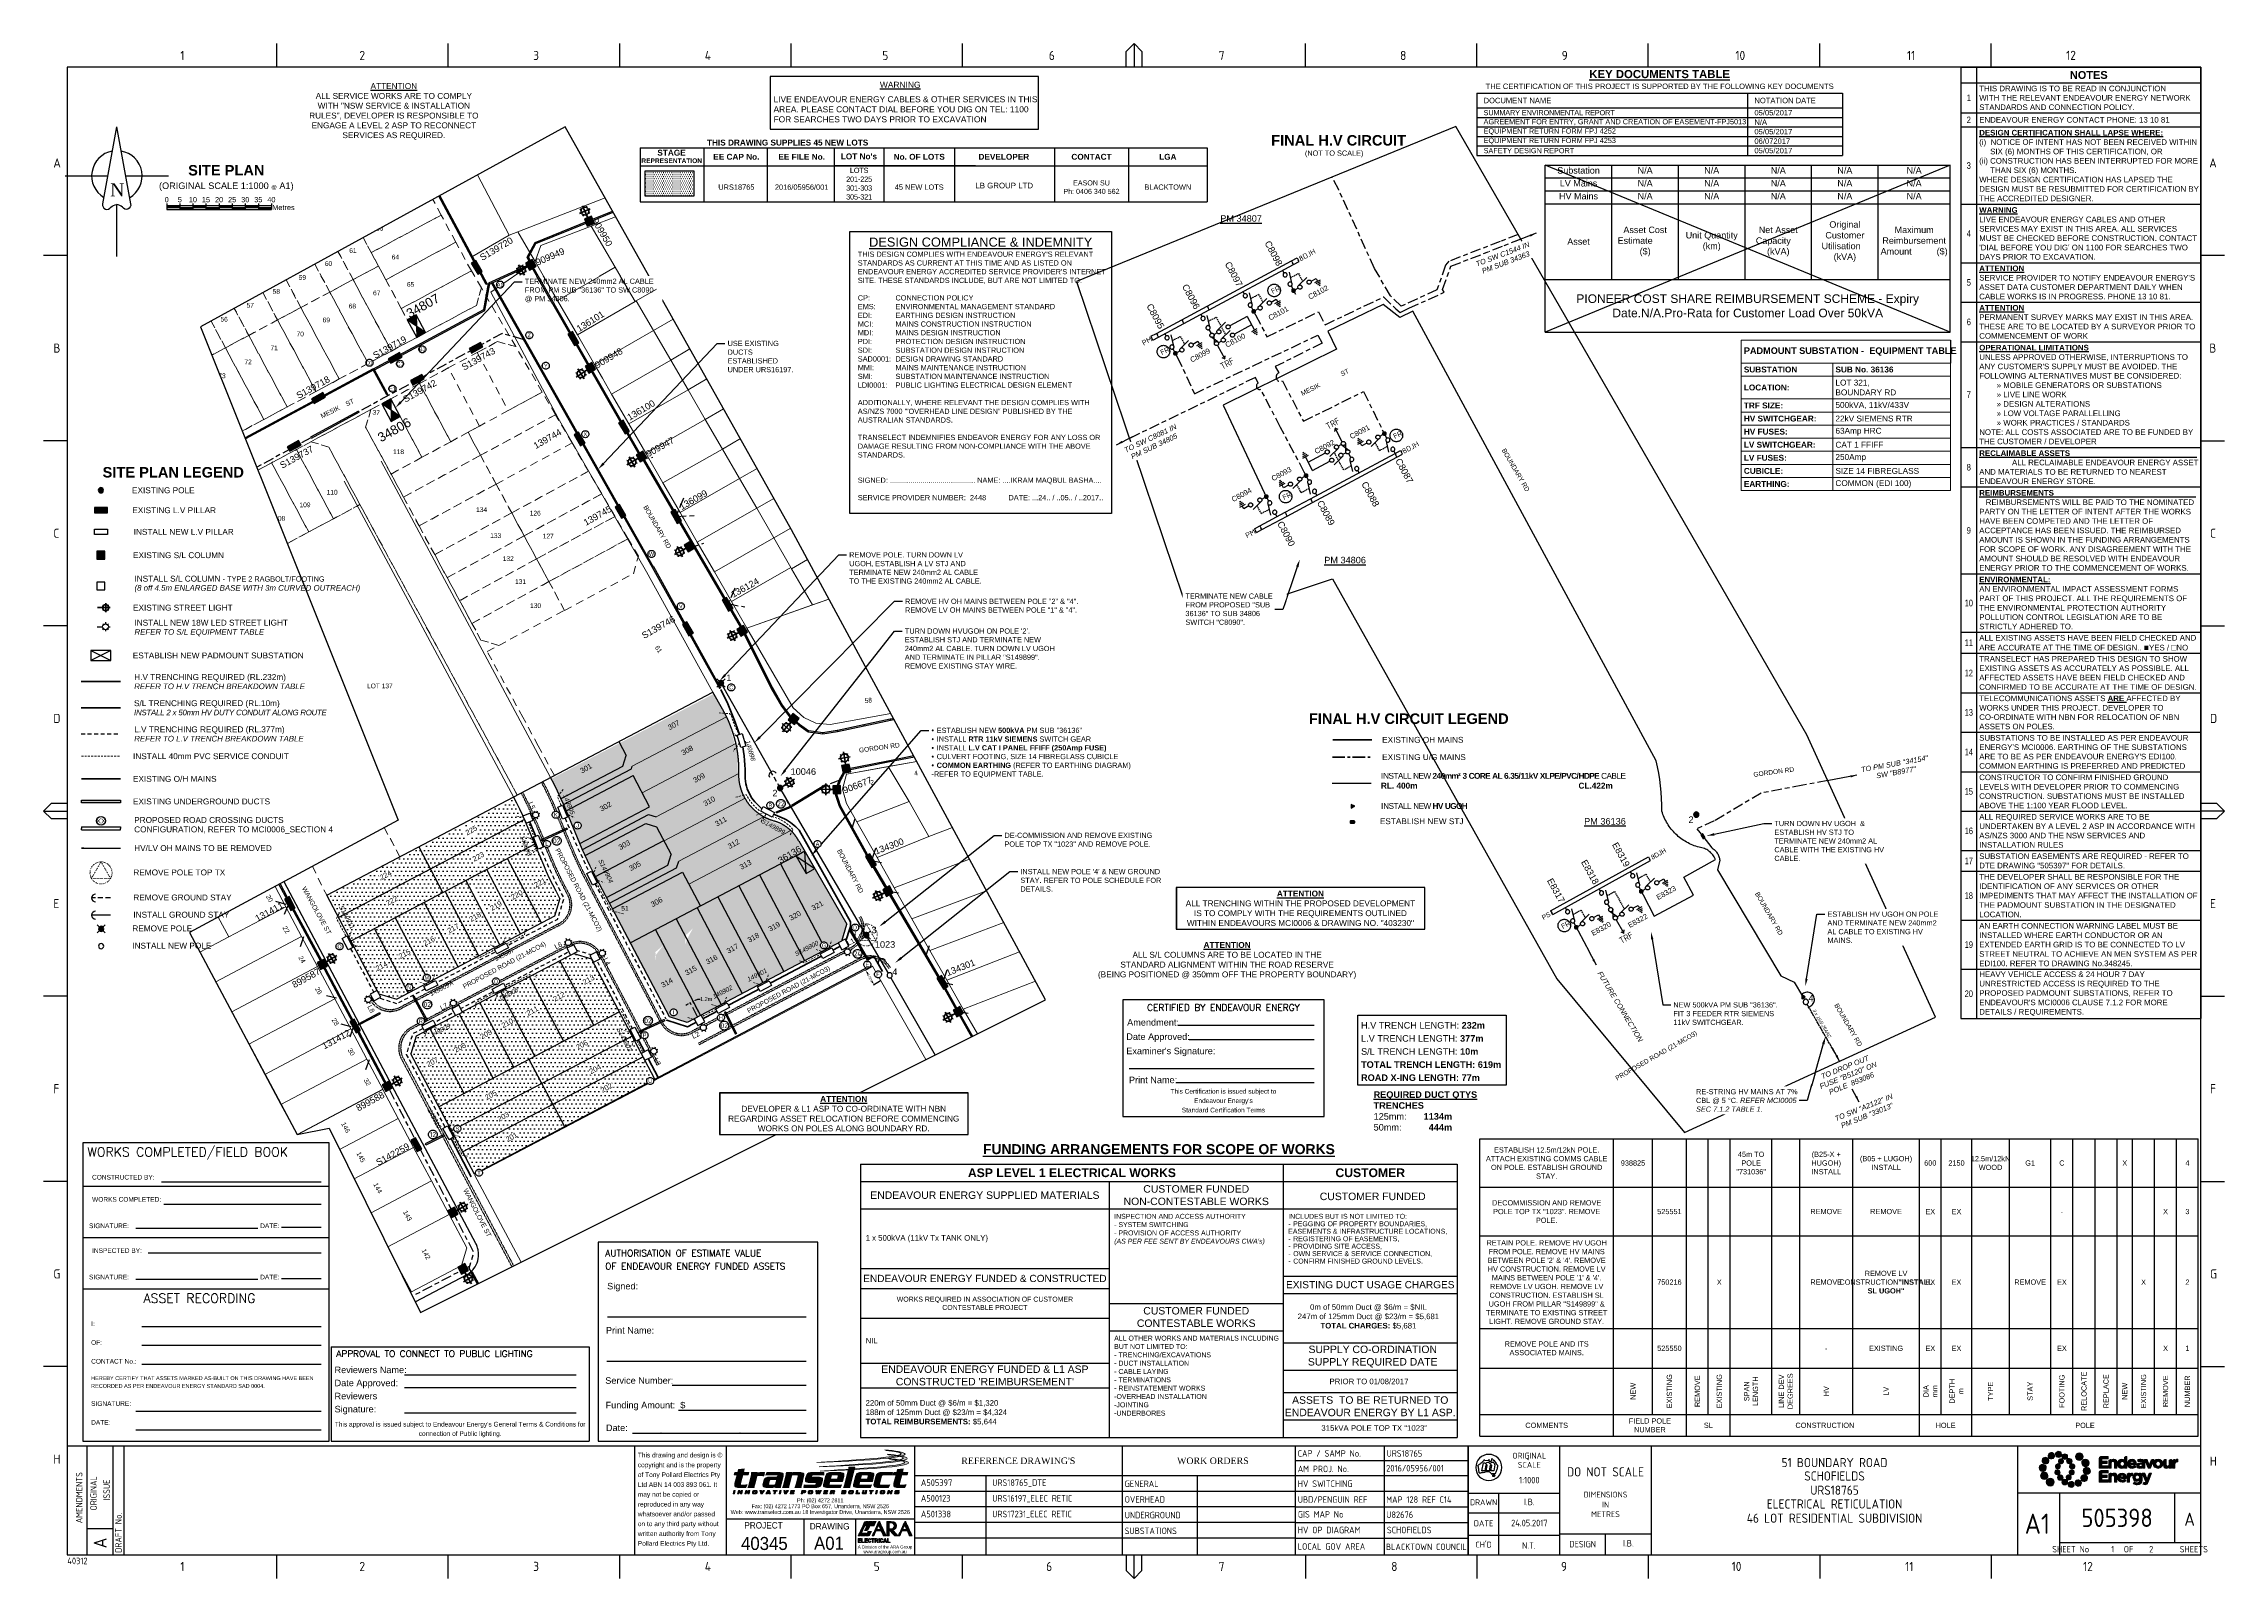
# Paper-space layout 'SP + HV' of a CAD drawing. Header units: metres, sheet in millimetres. Extents: x -9 to 824, y -5 to 581.
# The model-space entities are those that its viewports show. They can reach past a viewport. Long polylines and large blocks are cut down to what shows.
import ezdxf
from ezdxf import colors
from ezdxf.entities.mleader import LeaderData, LeaderLine
from ezdxf.enums import TextEntityAlignment as Align
from ezdxf.math import Vec2, Vec3

# ---------------------------------------------------------------- set-up
doc = ezdxf.new("R2010")
doc.units = ezdxf.units.M
for name, pattern in [('A', [0]), ('Cable Exist OH', [1, 1, 0]), ('Cable Exist UG', [8.2, 4, -1.2, 1.8, -1.2]), ('CENTERX2', [4, 2.5, -0.5, 0.5, -0.5]), ('Dash', [5, 3, -2]), ('DASHED', [0.75, 0.5, -0.25]), ('DASHED2', [9.525, 6.35, -3.175]), ('DOT', [0.25, 0, -0.25]), ('HIDDEN', [0.375, 0.25, -0.125]), ('HIDDEN2', [0.1875, 0.125, -0.0625]), ('IE Trench LV', [6.5, 5, -1.5]), ('IECLCENT', [15.5, 9.5, -2, 2, -2])]:
    doc.linetypes.add(name, pattern=pattern)
doc.layers.get('0').update_dxf_attribs({"color": 6})
for name, color, linetype in [('_User Duct ID', 3, 'Continuous'), ('_User_SL_COLUMN', 30, 'Continuous'), ('Duct_SP_EXT', 7, 'Continuous'), ('Duct_SP_NEW', 2, 'Continuous'), ('Equip_HV_EXT', 7, 'Continuous'), ('Equip_HV_NEW', 2, 'Continuous'), ('Equip_SP_HV_NEW', 2, 'Continuous'), ('Equip_SP_SL_EXT', 7, 'Continuous'), ('Equip_SP_SL_NEW', 2, 'Continuous'), ('Mains_HV_EXT', 7, 'Continuous'), ('Mains_HV_NEW_Hardwired', 7, 'Continuous'), ('Mains_HV_NEW_U72', 2, 'Continuous'), ('Mains_LV_NEW_T94', 2, 'Continuous'), ('Notes', 7, 'Continuous'), ('Notes_SP_MISC', 7, 'Continuous'), ('Notes_SP_NEW', 2, 'Continuous'), ('OH_Details_SP_MISC', 7, 'Continuous'), ('Sub_SP_EXT', 7, 'Continuous'), ('Sub_SP_NEW', 2, 'Continuous'), ('Sub_SP_TR_HV_LV_SL_LS_EXT', 7, 'Continuous'), ('SupportsOH_SP_MISC', 7, 'Continuous'), ('SupportsOH_SP_NEW', 2, 'Continuous'), ('SupportsOH_SP_TR_HV_LV_SL_EXT', 7, 'Continuous'), ('SupportsOH_SP_TR_HV_LV_SL_NEW', 2, 'Continuous'), ('SupportsUG_SP_LV_EXT', 7, 'Continuous'), ('SupportsUG_SP_LV_NEW', 2, 'Continuous'), ('SupportsUG_SP_LV_SL_EXT', 7, 'Continuous'), ('SupportsUG_SP_LV_SL_NEW', 2, 'Continuous'), ('Trench_SP_EXT', 7, 'Continuous'), ('Trench_SP_NEW', 2, 'Continuous'), ('UG_Details_SP_MISC', 7, 'Continuous')]:
    doc.layers.add(name, color=color, linetype=linetype)
doc.layers.add('_User kerb', color=7, linetype='Continuous', transparency=0.4)
for name, color, linetype, lineweight in [('Cadastre Developer_SP_EXT', 9, 'Continuous', 5), ('Cadastre Developer_SP_NEW', 7, 'Continuous', 5), ('Cadastre Land Parcels_SP_EXT', 9, 'Continuous', 5), ('Cadastre Other Property_SP_EXT', 9, 'HIDDEN', 5), ('Cadastre Roads_SP_EXT', 9, 'Continuous', 5)]:
    doc.layers.add(name, color=color, linetype=linetype, lineweight=lineweight)
doc.layers.add('Viewports', color=6, linetype='Continuous', plot=False)
doc.styles.add('ARIAL', font='arial.ttf', dxfattribs={"height": 2})
doc.styles.add('COLUMN_LABEL', font='arial.ttf')
doc.styles.add('Elec', font='romand__.ttf')
doc.styles.add('iecARIAL', font='arial.ttf', dxfattribs={"height": 2})
doc.styles.add('iecISOCP', font='isocp.shx')
doc.styles.add('iecNAME', font='times.ttf')
doc.styles.add('iecTimesNewRoman', font='times.ttf')
doc.styles.add('ieISOCP', font='isocp.shx')
doc.styles.add('IESYMBOL1', font='isocp.shx')
doc.styles.add('LotNum', font='isocp.shx', dxfattribs={"height": 1.8})
doc.styles.add('POLE_LABEL', font='arial.ttf')
doc.styles.add('SL_LABEL', font='arial.ttf')
doc.styles.get("Standard").update_dxf_attribs({"font": 'arial.ttf'})
doc.styles.add('SWG_LABEL', font='arial.ttf')
doc.styles.add('SWITCH_LABEL', font='arial.ttf', dxfattribs={"height": 2.5})
doc.styles.add('TECHNIC', font='technic_.ttf')
doc.linetypes.add('Cable 4', pattern='A,5.25,-0.1,["o",Standard,S=2,R=0,X=1.2,Y=-0.7],-4', length=9.35)
doc.linetypes.add('Cable E UG', pattern='A,6,-0.5,["E",Standard,S=1.7,R=0,X=0.5,Y=-1],-2.9', length=9.4)
doc.linetypes.add('Cable New UG', pattern='A,7,-0.25,["x",Standard,S=2,R=0,X=0.2,Y=-0.8],-2.1', length=9.35)
doc.linetypes.add('Cable Rem', pattern='A,6.5,-0.001,["X",Standard,S=2.5,R=0,X=0,Y=-1.27],-0.001', length=6.502)
doc.linetypes.add('IE Trench HV', pattern='A,7,-0.2,["/",Standard,S=3,R=0,X=0.6,Y=-1.4],-2.5', length=9.7)
doc.linetypes.add('Trench-HV', pattern='A,7,-2,["/",Standard,S=1.5,R=0,X=-1.2,Y=-0.7],-0.001', length=9.001)
doc.dimstyles.get("Standard").update_dxf_attribs({"dimtxt": 0.18, "dimasz": 0.18, "dimexe": 0.18, "dimexo": 0.0625, "dimgap": 0.09, "dimtad": 0, "dimtih": 1, "dimtoh": 1, "dimdec": 4, "dimzin": 0, "dimdsep": 46, "dimtxsty": 'Standard', "dimcen": 0.09, "dimadec": 0, "dimazin": 0, "dimtfac": 1, "dimtdec": 4, "dimtofl": 0, "dimtmove": 0, "dimatfit": 3, "dimfxl": 1, "dimtolj": 1, "dimtzin": 0, "dimarcsym": 0})
doc.dimstyles.new('UGT1', dxfattribs={"dimtxt": 2.5, "dimasz": 2, "dimexe": 1.25, "dimexo": 0.625, "dimgap": 1, "dimtad": 1, "dimjust": 1, "dimlfac": 1000, "dimtxsty": 'iecISOCP', "dimblk1": 'M05', "dimblk2": 'NONE', "dimsah": 1, "dimcen": 0, "dimse1": 1, "dimse2": 1, "dimadec": 0, "dimazin": 0, "dimtfac": 1, "dimtmove": 0, "dimatfit": 3, "dimfxl": 1, "dimarcsym": 0})

# ---------------------------------------------------------------- blocks, each defined once
blk = doc.blocks.new('NorthPnt 11(NP11)')
for p, q in [((-19.7, 0.02), (-3.49, 0)), ((3.32, 0), (19.7, -0.02)), ((-0.08, -10.94), (-0.08, -30.8))]:
    blk.add_line(p, q)
for points in [[(-0.08, 18.81), (-5.43, -10.68, 0.877048), (-2.29, -11.9, -0.1543), (-0.08, -10.94, 0.090511)], [(-0.08, 18.81), (5.26, -10.68, -0.877048), (2.13, -11.9, 0.1543), (-0.08, -10.94, -0.090511)]]:
    blk.add_lwpolyline(points, format="xyb")
for start, end in [(100.5988, 238.86433), (300.09942, 80.43745)]:
    blk.add_arc((0, 0), 9.64, start, end)
at = {"color": 7, "style": 'iecNAME'}
blk.add_text('N', height=5.02, dxfattribs=at).set_placement((-2.62, -7.82))
blk = doc.blocks.new('Logo_Transelect')
at = {"layer": 'Notes', "lineweight": 0, "true_color": 0xe2231a}
h = blk.add_hatch(color=22, dxfattribs=at)
h.dxf.hatch_style = 1
edge = h.paths.add_edge_path()
edge.add_spline(control_points=[(65.67, 15.15), (65.66, 15.75), (61.55, 16.63), (57.99, 16.76)], knot_values=[2, 2, 2, 2, 3, 3, 3, 3], degree=3, periodic=0)
edge.add_spline(control_points=[(57.99, 16.76), (57.99, 16.76), (58.48, 16.6), (58.48, 16.6), (78.96, 14.45), (38.57, 12.44), (31.95, 12.03)], knot_values=[0, 0, 0, 0, 1, 1, 1, 2, 2, 2, 2], degree=3, periodic=0)
edge.add_spline(control_points=[(31.95, 12.03), (48.49, 12.5), (65.7, 13.76), (65.67, 15.15)], knot_values=[3, 3, 3, 3, 4, 4, 4, 4], degree=3, periodic=0)
at = {"layer": 'Notes', "lineweight": 0, "true_color": 0x001689}
h = blk.add_hatch(color=166, dxfattribs=at)
h.dxf.hatch_style = 2
edge = h.paths.add_edge_path()
edge.add_spline(control_points=[(5.76, 7.28), (5.76, 7.28), (3.67, 7.28), (3.67, 7.28), (3.67, 7.28), (2.8, 3.93), (2.8, 3.93), (2.78, 3.82), (2.77, 3.72), (2.77, 3.64), (2.77, 3.45), (2.91, 3.35), (3.2, 3.35), (3.2, 3.35), (4.08, 3.35), (4.08, 3.35), (4.38, 3.35), (4.64, 3.36), (4.87, 3.39), (5.09, 3.41), (5.24, 3.44), (5.32, 3.48), (5.32, 3.48), (4.86, 2.46), (4.86, 2.46), (4.86, 2.46), (1.69, 2.46), (1.69, 2.46), (1.34, 2.46), (1.08, 2.54), (0.89, 2.71), (0.7, 2.87), (0.6, 3.12), (0.6, 3.45), (0.6, 3.62), (0.63, 3.83), (0.69, 4.06), (0.69, 4.06), (1.52, 7.28), (1.52, 7.28), (1.52, 7.28), (0.39, 7.28), (0.39, 7.28), (0.39, 7.28), (0.6, 8.13), (0.6, 8.13), (0.6, 8.13), (1.73, 8.13), (1.73, 8.13), (1.73, 8.13), (2.02, 9.29), (2.02, 9.29), (2.02, 9.29), (4.25, 9.56), (4.25, 9.56), (4.25, 9.56), (3.88, 8.13), (3.88, 8.13), (3.88, 8.13), (5.97, 8.13), (5.97, 8.13), (5.97, 8.13), (5.76, 7.28), (5.76, 7.28)], knot_values=[0, 0, 0, 0, 1, 1, 1, 2, 2, 2, 3, 3, 3, 4, 4, 4, 5, 5, 5, 6, 6, 6, 7, 7, 7, 8, 8, 8, 9, 9, 9, 10, 10, 10, 11, 11, 11, 12, 12, 12, 13, 13, 13, 14, 14, 14, 15, 15, 15, 16, 16, 16, 17, 17, 17, 18, 18, 18, 19, 19, 19, 20, 20, 20, 21, 21, 21, 21], degree=3, periodic=0)
at = {"layer": 'Notes', "lineweight": 0, "true_color": 0xe2231a}
h = blk.add_hatch(color=22, dxfattribs=at)
h.dxf.hatch_style = 1
edge = h.paths.add_edge_path()
edge.add_spline(control_points=[(66.52, 13.5), (66.51, 14.09), (62.4, 14.98), (58.84, 15.11)], knot_values=[2, 2, 2, 2, 3, 3, 3, 3], degree=3, periodic=0)
edge.add_spline(control_points=[(58.84, 15.11), (58.84, 15.11), (59.33, 14.95), (59.33, 14.95), (79.8, 12.8), (39.42, 10.79), (32.8, 10.38)], knot_values=[0, 0, 0, 0, 1, 1, 1, 2, 2, 2, 2], degree=3, periodic=0)
edge.add_spline(control_points=[(32.8, 10.38), (49.34, 10.84), (66.55, 12.11), (66.52, 13.5)], knot_values=[3, 3, 3, 3, 4, 4, 4, 4], degree=3, periodic=0)
h = blk.add_hatch(color=22, dxfattribs=at)
h.dxf.hatch_style = 1
edge = h.paths.add_edge_path()
edge.add_spline(control_points=[(67, 11.85), (66.99, 12.44), (62.88, 13.33), (59.32, 13.45)], knot_values=[2, 2, 2, 2, 3, 3, 3, 3], degree=3, periodic=0)
edge.add_spline(control_points=[(59.32, 13.45), (59.32, 13.45), (59.81, 13.29), (59.81, 13.29), (80.28, 11.15), (39.9, 9.14), (33.28, 8.72)], knot_values=[0, 0, 0, 0, 1, 1, 1, 2, 2, 2, 2], degree=3, periodic=0)
edge.add_spline(control_points=[(33.28, 8.72), (49.82, 9.19), (67.03, 10.46), (67, 11.85)], knot_values=[3, 3, 3, 3, 4, 4, 4, 4], degree=3, periodic=0)
at = {"layer": 'Notes', "lineweight": 0, "true_color": 0x005cb9}
h = blk.add_hatch(color=152, dxfattribs=at)
h.dxf.hatch_style = 2
edge = h.paths.add_edge_path()
edge.add_spline(control_points=[(44.81, 3.74), (44.73, 3.44), (44.68, 3.19), (44.65, 3), (44.62, 2.81), (44.61, 2.63), (44.61, 2.46), (44.61, 2.46), (42.21, 2.46), (42.21, 2.46), (42.29, 2.6), (42.36, 2.78), (42.43, 2.98), (42.51, 3.18), (42.58, 3.43), (42.65, 3.74), (42.65, 3.74), (43.98, 8.9), (43.98, 8.9), (44.05, 9.2), (44.1, 9.44), (44.14, 9.64), (44.17, 9.83), (44.19, 10.01), (44.19, 10.18), (44.19, 10.18), (46.46, 10.18), (46.46, 10.18), (46.46, 10.18), (44.81, 3.74), (44.81, 3.74)], knot_values=[0, 0, 0, 0, 1, 1, 1, 2, 2, 2, 3, 3, 3, 4, 4, 4, 5, 5, 5, 6, 6, 6, 7, 7, 7, 8, 8, 8, 9, 9, 9, 10, 10, 10, 10], degree=3, periodic=0)
h = blk.add_hatch(color=152, dxfattribs=at)
h.dxf.hatch_style = 2
edge = h.paths.add_edge_path()
edge.add_spline(control_points=[(66.52, 7.28), (66.52, 7.28), (64.43, 7.28), (64.43, 7.28), (64.43, 7.28), (63.56, 3.93), (63.56, 3.93), (63.53, 3.82), (63.52, 3.72), (63.52, 3.64), (63.52, 3.45), (63.67, 3.35), (63.96, 3.35), (63.96, 3.35), (64.83, 3.35), (64.83, 3.35), (65.13, 3.35), (65.39, 3.36), (65.62, 3.39), (65.85, 3.41), (66, 3.44), (66.07, 3.48), (66.07, 3.48), (65.61, 2.46), (65.61, 2.46), (65.61, 2.46), (62.45, 2.46), (62.45, 2.46), (62.1, 2.46), (61.83, 2.54), (61.64, 2.71), (61.45, 2.87), (61.36, 3.12), (61.36, 3.45), (61.36, 3.62), (61.38, 3.83), (61.44, 4.06), (61.44, 4.06), (62.27, 7.28), (62.27, 7.28), (62.27, 7.28), (61.15, 7.28), (61.15, 7.28), (61.15, 7.28), (61.36, 8.13), (61.36, 8.13), (61.36, 8.13), (62.48, 8.13), (62.48, 8.13), (62.48, 8.13), (62.78, 9.29), (62.78, 9.29), (62.78, 9.29), (65.01, 9.56), (65.01, 9.56), (65.01, 9.56), (64.64, 8.13), (64.64, 8.13), (64.64, 8.13), (66.73, 8.13), (66.73, 8.13), (66.73, 8.13), (66.52, 7.28), (66.52, 7.28)], knot_values=[0, 0, 0, 0, 1, 1, 1, 2, 2, 2, 3, 3, 3, 4, 4, 4, 5, 5, 5, 6, 6, 6, 7, 7, 7, 8, 8, 8, 9, 9, 9, 10, 10, 10, 11, 11, 11, 12, 12, 12, 13, 13, 13, 14, 14, 14, 15, 15, 15, 16, 16, 16, 17, 17, 17, 18, 18, 18, 19, 19, 19, 20, 20, 20, 21, 21, 21, 21], degree=3, periodic=0)
h = blk.add_hatch(color=152, dxfattribs=at)
h.dxf.hatch_style = 2
h.paths.add_polyline_path([(0.28, 1.3), (0.8, 1.3), (0.53, 0), (0, 0)])
h = blk.add_hatch(color=152, dxfattribs=at)
h.dxf.hatch_style = 2
h.paths.add_polyline_path([(1.97, 1.3), (2.57, 1.3), (2.95, 0.58), (2.95, 0.58), (3.11, 1.3), (3.61, 1.3), (3.34, 0), (2.76, 0), (2.35, 0.73), (2.35, 0.73), (2.2, 0), (1.69, 0)])
h = blk.add_hatch(color=152, dxfattribs=at)
h.dxf.hatch_style = 2
h.paths.add_polyline_path([(4.77, 1.3), (5.37, 1.3), (5.75, 0.58), (5.76, 0.58), (5.91, 1.3), (6.41, 1.3), (6.14, 0), (5.56, 0), (5.16, 0.73), (5.15, 0.73), (5, 0), (4.5, 0)])
at = {"layer": 'Notes', "lineweight": 0, "true_color": 0x001689}
h = blk.add_hatch(color=166, dxfattribs=at)
h.dxf.hatch_style = 2
edge = h.paths.add_edge_path()
edge.add_spline(control_points=[(11.68, 6.87), (11.47, 6.91), (11.27, 6.94), (11.09, 6.96), (10.9, 6.98), (10.62, 6.99), (10.24, 6.99), (10.24, 6.99), (9.43, 6.99), (9.43, 6.99), (9.18, 6.99), (9.03, 6.89), (8.98, 6.69), (8.98, 6.69), (8.21, 3.74), (8.21, 3.74), (8.14, 3.44), (8.09, 3.19), (8.06, 3), (8.03, 2.81), (8.02, 2.63), (8.02, 2.46), (8.02, 2.46), (5.61, 2.46), (5.61, 2.46), (5.7, 2.6), (5.77, 2.78), (5.84, 2.98), (5.91, 3.18), (5.99, 3.43), (6.06, 3.74), (6.06, 3.74), (6.86, 6.85), (6.86, 6.85), (6.94, 7.15), (6.99, 7.39), (7.02, 7.58), (7.05, 7.78), (7.06, 7.96), (7.06, 8.13), (7.06, 8.13), (9.13, 8.13), (9.13, 8.13), (9.13, 8.13), (9.07, 7.51), (9.07, 7.51), (9.07, 7.51), (9.09, 7.51), (9.09, 7.51), (9.18, 7.74), (9.3, 7.9), (9.48, 7.99), (9.65, 8.08), (9.91, 8.13), (10.24, 8.13), (10.24, 8.13), (12, 8.13), (12, 8.13), (12, 8.13), (11.68, 6.87), (11.68, 6.87)], knot_values=[0, 0, 0, 0, 1, 1, 1, 2, 2, 2, 3, 3, 3, 4, 4, 4, 5, 5, 5, 6, 6, 6, 7, 7, 7, 8, 8, 8, 9, 9, 9, 10, 10, 10, 11, 11, 11, 12, 12, 12, 13, 13, 13, 14, 14, 14, 15, 15, 15, 16, 16, 16, 17, 17, 17, 18, 18, 18, 19, 19, 19, 20, 20, 20, 20], degree=3, periodic=0)
at = {"layer": 'Notes', "lineweight": 0, "true_color": 0x005cb9}
h = blk.add_hatch(color=152, dxfattribs=at)
h.dxf.hatch_style = 2
edge = h.paths.add_edge_path()
edge.add_spline(control_points=[(7.37, 0.65), (7.39, 0.76), (7.42, 0.86), (7.47, 0.93), (7.52, 1.01), (7.57, 1.08), (7.63, 1.13), (7.69, 1.18), (7.76, 1.22), (7.83, 1.25), (7.9, 1.28), (7.97, 1.3), (8.04, 1.31), (8.11, 1.33), (8.18, 1.34), (8.24, 1.34), (8.31, 1.34), (8.37, 1.34), (8.42, 1.34), (8.48, 1.34), (8.54, 1.34), (8.6, 1.34), (8.67, 1.34), (8.73, 1.33), (8.8, 1.31), (8.86, 1.3), (8.92, 1.28), (8.98, 1.25), (9.04, 1.22), (9.08, 1.18), (9.12, 1.13), (9.16, 1.08), (9.19, 1.01), (9.2, 0.93), (9.22, 0.86), (9.21, 0.76), (9.19, 0.65), (9.16, 0.54), (9.13, 0.44), (9.08, 0.36), (9.03, 0.29), (8.98, 0.22), (8.92, 0.17), (8.86, 0.12), (8.79, 0.08), (8.72, 0.05), (8.65, 0.02), (8.58, 0), (8.51, -0.02), (8.44, -0.03), (8.37, -0.04), (8.31, -0.04), (8.24, -0.04), (8.18, -0.05), (8.13, -0.05), (8.07, -0.05), (8.01, -0.04), (7.95, -0.04), (7.89, -0.04), (7.82, -0.03), (7.76, -0.02), (7.69, 0), (7.63, 0.02), (7.57, 0.05), (7.52, 0.08), (7.47, 0.12), (7.43, 0.17), (7.39, 0.22), (7.36, 0.29), (7.35, 0.36), (7.34, 0.44), (7.34, 0.54), (7.37, 0.65)], knot_values=[0, 0, 0, 0, 1, 1, 1, 2, 2, 2, 3, 3, 3, 4, 4, 4, 5, 5, 5, 6, 6, 6, 7, 7, 7, 8, 8, 8, 9, 9, 9, 10, 10, 10, 11, 11, 11, 12, 12, 12, 13, 13, 13, 14, 14, 14, 15, 15, 15, 16, 16, 16, 17, 17, 17, 18, 18, 18, 19, 19, 19, 20, 20, 20, 21, 21, 21, 22, 22, 22, 23, 23, 23, 24, 24, 24, 24], degree=3, periodic=0)
edge = h.paths.add_edge_path()
edge.add_spline(control_points=[(7.93, 0.65), (7.91, 0.58), (7.91, 0.53), (7.91, 0.48), (7.92, 0.43), (7.93, 0.4), (7.96, 0.37), (7.98, 0.34), (8.01, 0.31), (8.06, 0.3), (8.1, 0.29), (8.14, 0.28), (8.2, 0.28), (8.31, 0.28), (8.4, 0.31), (8.47, 0.37), (8.55, 0.42), (8.6, 0.52), (8.63, 0.65), (8.64, 0.71), (8.64, 0.77), (8.64, 0.82), (8.63, 0.86), (8.62, 0.9), (8.59, 0.93), (8.57, 0.96), (8.54, 0.98), (8.5, 1), (8.46, 1.01), (8.41, 1.02), (8.35, 1.02), (8.25, 1.02), (8.15, 0.99), (8.08, 0.93), (8.01, 0.88), (7.95, 0.78), (7.93, 0.65)], knot_values=[0, 0, 0, 0, 1, 1, 1, 2, 2, 2, 3, 3, 3, 4, 4, 4, 5, 5, 5, 6, 6, 6, 7, 7, 7, 8, 8, 8, 9, 9, 9, 10, 10, 10, 11, 11, 11, 12, 12, 12, 12], degree=3, periodic=0)
h = blk.add_hatch(color=152, dxfattribs=at)
h.dxf.hatch_style = 2
h.paths.add_polyline_path([(10.21, 1.3), (10.79, 1.3), (10.9, 0.47), (10.9, 0.47), (11.37, 1.3), (11.95, 1.3), (11.08, 0), (10.53, 0)])
at = {"layer": 'Notes', "lineweight": 0, "true_color": 0x001689}
h = blk.add_hatch(color=166, dxfattribs=at)
h.dxf.hatch_style = 2
edge = h.paths.add_edge_path()
edge.add_spline(control_points=[(18.31, 3.74), (18.24, 3.44), (18.19, 3.19), (18.16, 3), (18.13, 2.81), (18.12, 2.63), (18.12, 2.46), (18.12, 2.46), (16.12, 2.46), (16.12, 2.46), (16.12, 2.46), (16.17, 3.05), (16.17, 3.05), (16.17, 3.05), (16.15, 3.05), (16.15, 3.05), (16, 2.82), (15.86, 2.67), (15.72, 2.59), (15.57, 2.5), (15.39, 2.46), (15.17, 2.46), (15.17, 2.46), (12.5, 2.46), (12.5, 2.46), (12.11, 2.46), (11.83, 2.53), (11.65, 2.66), (11.47, 2.8), (11.38, 3.05), (11.38, 3.4), (11.38, 3.66), (11.44, 4), (11.54, 4.42), (11.73, 5.18), (11.98, 5.7), (12.27, 5.97), (12.57, 6.25), (12.98, 6.39), (13.5, 6.39), (13.5, 6.39), (16.53, 6.39), (16.53, 6.39), (16.74, 6.39), (16.87, 6.48), (16.92, 6.66), (16.92, 6.66), (17, 7.02), (17, 7.02), (17, 7.03), (17.01, 7.05), (17.02, 7.07), (17.02, 7.08), (17.02, 7.1), (17.02, 7.11), (17.02, 7.23), (16.93, 7.28), (16.77, 7.28), (16.77, 7.28), (13.52, 7.28), (13.52, 7.28), (13.32, 7.28), (13.14, 7.27), (13, 7.26), (12.86, 7.24), (12.68, 7.21), (12.45, 7.16), (12.45, 7.16), (12.83, 8.13), (12.83, 8.13), (12.83, 8.13), (17.98, 8.13), (17.98, 8.13), (18.76, 8.13), (19.14, 7.82), (19.14, 7.21), (19.14, 7.03), (19.12, 6.83), (19.06, 6.61), (19.06, 6.61), (18.31, 3.74), (18.31, 3.74)], knot_values=[0, 0, 0, 0, 1, 1, 1, 2, 2, 2, 3, 3, 3, 4, 4, 4, 5, 5, 5, 6, 6, 6, 7, 7, 7, 8, 8, 8, 9, 9, 9, 10, 10, 10, 11, 11, 11, 12, 12, 12, 13, 13, 13, 14, 14, 14, 15, 15, 15, 16, 16, 16, 17, 17, 17, 18, 18, 18, 19, 19, 19, 20, 20, 20, 21, 21, 21, 22, 22, 22, 23, 23, 23, 24, 24, 24, 25, 25, 25, 26, 26, 26, 27, 27, 27, 27], degree=3, periodic=0)
edge = h.paths.add_edge_path()
edge.add_spline(control_points=[(14.34, 5.5), (14.2, 5.5), (14.1, 5.47), (14.03, 5.41), (13.96, 5.35), (13.9, 5.24), (13.86, 5.09), (13.86, 5.09), (13.52, 3.76), (13.52, 3.76), (13.5, 3.68), (13.49, 3.62), (13.49, 3.57), (13.49, 3.42), (13.59, 3.35), (13.8, 3.35), (13.8, 3.35), (15.7, 3.35), (15.7, 3.35), (15.84, 3.35), (15.95, 3.38), (16.01, 3.44), (16.08, 3.5), (16.13, 3.61), (16.17, 3.76), (16.17, 3.76), (16.62, 5.5), (16.62, 5.5), (16.62, 5.5), (14.34, 5.5), (14.34, 5.5)], knot_values=[0, 0, 0, 0, 1, 1, 1, 2, 2, 2, 3, 3, 3, 4, 4, 4, 5, 5, 5, 6, 6, 6, 7, 7, 7, 8, 8, 8, 9, 9, 9, 10, 10, 10, 10], degree=3, periodic=0)
at = {"layer": 'Notes', "lineweight": 0, "true_color": 0x005cb9}
h = blk.add_hatch(color=152, dxfattribs=at)
h.dxf.hatch_style = 2
h.paths.add_polyline_path([(13.28, 1.3), (13.93, 1.3), (14.22, 0), (13.66, 0), (13.64, 0.15), (13.09, 0.15), (13, 0), (12.44, 0)])
h.paths.add_polyline_path([(13.52, 0.91), (13.52, 0.91), (13.27, 0.47), (13.59, 0.47)])
h = blk.add_hatch(color=152, dxfattribs=at)
h.dxf.hatch_style = 2
h.paths.add_polyline_path([(15.75, 0.97), (15.26, 0.97), (15.33, 1.3), (16.83, 1.3), (16.76, 0.97), (16.27, 0.97), (16.07, 0), (15.54, 0)])
h = blk.add_hatch(color=152, dxfattribs=at)
h.dxf.hatch_style = 2
h.paths.add_polyline_path([(17.86, 1.3), (18.38, 1.3), (18.11, 0), (17.58, 0)])
at = {"layer": 'Notes', "lineweight": 0, "true_color": 0x001689}
h = blk.add_hatch(color=166, dxfattribs=at)
h.dxf.hatch_style = 2
edge = h.paths.add_edge_path()
edge.add_spline(control_points=[(22.46, 8.13), (22.46, 8.13), (22.36, 7.55), (22.36, 7.55), (22.36, 7.55), (22.39, 7.55), (22.39, 7.55), (22.52, 7.77), (22.64, 7.93), (22.76, 8.01), (22.87, 8.09), (23.02, 8.13), (23.2, 8.13), (23.2, 8.13), (25.85, 8.13), (25.85, 8.13), (26.63, 8.13), (27.02, 7.82), (27.02, 7.21), (27.02, 7.03), (26.99, 6.83), (26.93, 6.61), (26.93, 6.61), (26.19, 3.74), (26.19, 3.74), (26.11, 3.44), (26.06, 3.19), (26.03, 3), (26, 2.81), (25.99, 2.63), (25.99, 2.46), (25.99, 2.46), (23.59, 2.46), (23.59, 2.46), (23.67, 2.6), (23.75, 2.78), (23.82, 2.98), (23.89, 3.18), (23.96, 3.43), (24.03, 3.74), (24.03, 3.74), (24.83, 6.82), (24.83, 6.82), (24.85, 6.9), (24.86, 6.97), (24.86, 7.02), (24.86, 7.16), (24.76, 7.23), (24.57, 7.23), (24.57, 7.23), (22.73, 7.23), (22.73, 7.23), (22.59, 7.23), (22.49, 7.2), (22.42, 7.14), (22.35, 7.08), (22.29, 6.98), (22.25, 6.82), (22.25, 6.82), (21.46, 3.74), (21.46, 3.74), (21.38, 3.44), (21.33, 3.19), (21.3, 3), (21.28, 2.81), (21.26, 2.63), (21.26, 2.46), (21.26, 2.46), (18.86, 2.46), (18.86, 2.46), (18.94, 2.6), (19.02, 2.78), (19.09, 2.98), (19.16, 3.18), (19.23, 3.43), (19.31, 3.74), (19.31, 3.74), (20.11, 6.85), (20.11, 6.85), (20.18, 7.15), (20.24, 7.39), (20.26, 7.58), (20.29, 7.78), (20.31, 7.96), (20.31, 8.13), (20.31, 8.13), (22.46, 8.13), (22.46, 8.13)], knot_values=[0, 0, 0, 0, 1, 1, 1, 2, 2, 2, 3, 3, 3, 4, 4, 4, 5, 5, 5, 6, 6, 6, 7, 7, 7, 8, 8, 8, 9, 9, 9, 10, 10, 10, 11, 11, 11, 12, 12, 12, 13, 13, 13, 14, 14, 14, 15, 15, 15, 16, 16, 16, 17, 17, 17, 18, 18, 18, 19, 19, 19, 20, 20, 20, 21, 21, 21, 22, 22, 22, 23, 23, 23, 24, 24, 24, 25, 25, 25, 26, 26, 26, 27, 27, 27, 28, 28, 28, 29, 29, 29, 29], degree=3, periodic=0)
at = {"layer": 'Notes', "lineweight": 0, "true_color": 0x005cb9}
h = blk.add_hatch(color=152, dxfattribs=at)
h.dxf.hatch_style = 2
h.paths.add_polyline_path([(19.34, 1.3), (19.92, 1.3), (20.04, 0.47), (20.04, 0.47), (20.51, 1.3), (21.09, 1.3), (20.22, 0), (19.66, 0)])
h = blk.add_hatch(color=152, dxfattribs=at)
h.dxf.hatch_style = 2
h.paths.add_polyline_path([(22.04, 1.3), (23.46, 1.3), (23.39, 0.98), (22.5, 0.98), (22.46, 0.81), (23.29, 0.81), (23.22, 0.49), (22.4, 0.49), (22.36, 0.32), (23.25, 0.32), (23.18, 0), (21.77, 0)])
h = blk.add_hatch(color=152, dxfattribs=at)
h.dxf.hatch_style = 2
edge = h.paths.add_edge_path()
edge.add_spline(control_points=[(26.2, 1.3), (26.2, 1.3), (27.28, 1.3), (27.28, 1.3), (27.38, 1.3), (27.45, 1.29), (27.51, 1.27), (27.57, 1.25), (27.62, 1.22), (27.65, 1.18), (27.69, 1.14), (27.71, 1.09), (27.71, 1.04), (27.72, 0.98), (27.71, 0.92), (27.7, 0.85), (27.69, 0.78), (27.66, 0.73), (27.63, 0.67), (27.6, 0.62), (27.57, 0.57), (27.52, 0.53), (27.47, 0.49), (27.41, 0.46), (27.34, 0.44), (27.27, 0.41), (27.19, 0.4), (27.1, 0.4), (27.1, 0.4), (26.53, 0.4), (26.53, 0.4), (26.53, 0.4), (26.45, 0), (26.45, 0), (26.45, 0), (25.92, 0), (25.92, 0), (25.92, 0), (26.2, 1.3), (26.2, 1.3)], knot_values=[0, 0, 0, 0, 1, 1, 1, 2, 2, 2, 3, 3, 3, 4, 4, 4, 5, 5, 5, 6, 6, 6, 7, 7, 7, 8, 8, 8, 9, 9, 9, 10, 10, 10, 11, 11, 11, 12, 12, 12, 13, 13, 13, 13], degree=3, periodic=0)
edge = h.paths.add_edge_path()
edge.add_spline(control_points=[(26.6, 0.72), (26.6, 0.72), (26.94, 0.72), (26.94, 0.72), (27.01, 0.72), (27.06, 0.73), (27.09, 0.75), (27.12, 0.77), (27.14, 0.81), (27.15, 0.85), (27.16, 0.91), (27.16, 0.94), (27.13, 0.96), (27.11, 0.98), (27.07, 0.99), (27, 0.99), (27, 0.99), (26.66, 0.99), (26.66, 0.99), (26.66, 0.99), (26.6, 0.72), (26.6, 0.72)], knot_values=[0, 0, 0, 0, 1, 1, 1, 2, 2, 2, 3, 3, 3, 4, 4, 4, 5, 5, 5, 6, 6, 6, 7, 7, 7, 7], degree=3, periodic=0)
at = {"layer": 'Notes', "lineweight": 0, "true_color": 0x001689}
h = blk.add_hatch(color=166, dxfattribs=at)
h.dxf.hatch_style = 2
edge = h.paths.add_edge_path()
edge.add_spline(control_points=[(33.74, 3.72), (33.52, 2.88), (32.92, 2.46), (31.93, 2.46), (31.93, 2.46), (26.98, 2.46), (26.98, 2.46), (26.98, 2.46), (27.07, 3.44), (27.07, 3.44), (27.23, 3.38), (27.4, 3.34), (27.58, 3.33), (27.76, 3.31), (28.05, 3.3), (28.45, 3.3), (28.45, 3.3), (31.08, 3.3), (31.08, 3.3), (31.37, 3.3), (31.56, 3.43), (31.62, 3.68), (31.62, 3.68), (31.71, 3.99), (31.71, 3.99), (31.71, 4.01), (31.71, 4.02), (31.71, 4.04), (31.72, 4.06), (31.72, 4.08), (31.72, 4.09), (31.72, 4.27), (31.59, 4.36), (31.34, 4.36), (31.34, 4.36), (28.6, 4.36), (28.6, 4.36), (27.92, 4.36), (27.59, 4.67), (27.59, 5.27), (27.59, 5.45), (27.62, 5.67), (27.67, 5.91), (27.67, 5.91), (27.86, 6.6), (27.86, 6.6), (28.11, 7.62), (28.68, 8.13), (29.57, 8.13), (29.57, 8.13), (34.7, 8.13), (34.7, 8.13), (34.7, 8.13), (34.62, 7.15), (34.62, 7.15), (34.46, 7.21), (34.29, 7.24), (34.11, 7.26), (33.93, 7.27), (33.64, 7.28), (33.24, 7.28), (33.24, 7.28), (30.52, 7.28), (30.52, 7.28), (30.26, 7.28), (30.11, 7.17), (30.05, 6.95), (30.05, 6.95), (29.98, 6.68), (29.98, 6.68), (29.98, 6.66), (29.98, 6.64), (29.98, 6.62), (29.97, 6.6), (29.96, 6.58), (29.96, 6.56), (29.96, 6.41), (30.07, 6.34), (30.27, 6.34), (30.27, 6.34), (32.92, 6.34), (32.92, 6.34), (33.74, 6.34), (34.15, 6.06), (34.15, 5.49), (34.15, 5.37), (34.13, 5.23), (34.09, 5.08), (34.09, 5.08), (33.74, 3.72), (33.74, 3.72)], knot_values=[0, 0, 0, 0, 1, 1, 1, 2, 2, 2, 3, 3, 3, 4, 4, 4, 5, 5, 5, 6, 6, 6, 7, 7, 7, 8, 8, 8, 9, 9, 9, 10, 10, 10, 11, 11, 11, 12, 12, 12, 13, 13, 13, 14, 14, 14, 15, 15, 15, 16, 16, 16, 17, 17, 17, 18, 18, 18, 19, 19, 19, 20, 20, 20, 21, 21, 21, 22, 22, 22, 23, 23, 23, 24, 24, 24, 25, 25, 25, 26, 26, 26, 27, 27, 27, 28, 28, 28, 29, 29, 29, 30, 30, 30, 30], degree=3, periodic=0)
at = {"layer": 'Notes', "lineweight": 0, "true_color": 0x005cb9}
h = blk.add_hatch(color=152, dxfattribs=at)
h.dxf.hatch_style = 2
edge = h.paths.add_edge_path()
edge.add_spline(control_points=[(28.65, 0.65), (28.68, 0.76), (28.71, 0.86), (28.76, 0.93), (28.81, 1.01), (28.86, 1.08), (28.92, 1.13), (28.98, 1.18), (29.05, 1.22), (29.12, 1.25), (29.19, 1.28), (29.26, 1.3), (29.33, 1.31), (29.4, 1.33), (29.47, 1.34), (29.53, 1.34), (29.6, 1.34), (29.66, 1.34), (29.71, 1.34), (29.76, 1.34), (29.82, 1.34), (29.89, 1.34), (29.95, 1.34), (30.02, 1.33), (30.08, 1.31), (30.15, 1.3), (30.21, 1.28), (30.27, 1.25), (30.32, 1.22), (30.37, 1.18), (30.41, 1.13), (30.45, 1.08), (30.47, 1.01), (30.49, 0.93), (30.5, 0.86), (30.5, 0.76), (30.47, 0.65), (30.45, 0.54), (30.41, 0.44), (30.37, 0.36), (30.32, 0.29), (30.27, 0.22), (30.21, 0.17), (30.15, 0.12), (30.08, 0.08), (30.01, 0.05), (29.94, 0.02), (29.87, 0), (29.8, -0.02), (29.73, -0.03), (29.66, -0.04), (29.59, -0.04), (29.53, -0.04), (29.47, -0.05), (29.41, -0.05), (29.36, -0.05), (29.3, -0.04), (29.24, -0.04), (29.17, -0.04), (29.11, -0.03), (29.04, -0.02), (28.98, 0), (28.92, 0.02), (28.86, 0.05), (28.8, 0.08), (28.75, 0.12), (28.72, 0.17), (28.68, 0.22), (28.65, 0.29), (28.64, 0.36), (28.62, 0.44), (28.63, 0.54), (28.65, 0.65)], knot_values=[0, 0, 0, 0, 1, 1, 1, 2, 2, 2, 3, 3, 3, 4, 4, 4, 5, 5, 5, 6, 6, 6, 7, 7, 7, 8, 8, 8, 9, 9, 9, 10, 10, 10, 11, 11, 11, 12, 12, 12, 13, 13, 13, 14, 14, 14, 15, 15, 15, 16, 16, 16, 17, 17, 17, 18, 18, 18, 19, 19, 19, 20, 20, 20, 21, 21, 21, 22, 22, 22, 23, 23, 23, 24, 24, 24, 24], degree=3, periodic=0)
edge = h.paths.add_edge_path()
edge.add_spline(control_points=[(29.21, 0.65), (29.2, 0.58), (29.19, 0.53), (29.2, 0.48), (29.21, 0.43), (29.22, 0.4), (29.25, 0.37), (29.27, 0.34), (29.3, 0.31), (29.34, 0.3), (29.38, 0.29), (29.43, 0.28), (29.48, 0.28), (29.59, 0.28), (29.69, 0.31), (29.76, 0.37), (29.83, 0.42), (29.88, 0.52), (29.91, 0.65), (29.93, 0.71), (29.93, 0.77), (29.93, 0.82), (29.92, 0.86), (29.9, 0.9), (29.88, 0.93), (29.86, 0.96), (29.82, 0.98), (29.78, 1), (29.74, 1.01), (29.7, 1.02), (29.64, 1.02), (29.53, 1.02), (29.44, 0.99), (29.37, 0.93), (29.29, 0.88), (29.24, 0.78), (29.21, 0.65)], knot_values=[0, 0, 0, 0, 1, 1, 1, 2, 2, 2, 3, 3, 3, 4, 4, 4, 5, 5, 5, 6, 6, 6, 7, 7, 7, 8, 8, 8, 9, 9, 9, 10, 10, 10, 11, 11, 11, 12, 12, 12, 12], degree=3, periodic=0)
h = blk.add_hatch(color=152, dxfattribs=at)
h.dxf.hatch_style = 2
h.paths.add_polyline_path([(31.57, 1.3), (32.08, 1.3), (32.08, 0.51), (32.09, 0.51), (32.45, 1.3), (32.87, 1.3), (32.89, 0.51), (32.9, 0.51), (33.24, 1.3), (33.75, 1.3), (33.08, 0), (32.57, 0), (32.54, 0.72), (32.53, 0.72), (32.2, 0), (31.68, 0)])
h = blk.add_hatch(color=152, dxfattribs=at)
h.dxf.hatch_style = 2
edge = h.paths.add_edge_path()
edge.add_spline(control_points=[(36.95, 4.77), (36.95, 4.77), (36.69, 3.76), (36.69, 3.76), (36.66, 3.68), (36.65, 3.62), (36.65, 3.57), (36.65, 3.42), (36.75, 3.35), (36.96, 3.35), (36.96, 3.35), (40.71, 3.35), (40.71, 3.35), (40.9, 3.35), (41.13, 3.38), (41.4, 3.42), (41.4, 3.42), (40.98, 2.46), (40.98, 2.46), (40.98, 2.46), (35.66, 2.46), (35.66, 2.46), (34.88, 2.46), (34.49, 2.76), (34.49, 3.38), (34.49, 3.55), (34.52, 3.75), (34.58, 3.98), (34.58, 3.98), (35.26, 6.61), (35.26, 6.61), (35.39, 7.13), (35.61, 7.51), (35.91, 7.76), (36.21, 8), (36.61, 8.13), (37.11, 8.13), (37.11, 8.13), (41.14, 8.13), (41.14, 8.13), (41.92, 8.13), (42.31, 7.82), (42.31, 7.21), (42.31, 7.03), (42.28, 6.83), (42.22, 6.61), (42.22, 6.61), (41.75, 4.77), (41.75, 4.77), (41.75, 4.77), (36.95, 4.77), (36.95, 4.77)], knot_values=[0, 0, 0, 0, 1, 1, 1, 2, 2, 2, 3, 3, 3, 4, 4, 4, 5, 5, 5, 6, 6, 6, 7, 7, 7, 8, 8, 8, 9, 9, 9, 10, 10, 10, 11, 11, 11, 12, 12, 12, 13, 13, 13, 14, 14, 14, 15, 15, 15, 16, 16, 16, 17, 17, 17, 17], degree=3, periodic=0)
edge = h.paths.add_edge_path()
edge.add_spline(control_points=[(39.82, 5.67), (39.82, 5.67), (40.11, 6.82), (40.11, 6.82), (40.14, 6.9), (40.15, 6.97), (40.15, 7.02), (40.15, 7.16), (40.05, 7.23), (39.85, 7.23), (39.85, 7.23), (37.95, 7.23), (37.95, 7.23), (37.81, 7.23), (37.7, 7.2), (37.63, 7.14), (37.56, 7.08), (37.51, 6.98), (37.46, 6.82), (37.46, 6.82), (37.17, 5.67), (37.17, 5.67), (37.17, 5.67), (39.82, 5.67), (39.82, 5.67)], knot_values=[0, 0, 0, 0, 1, 1, 1, 2, 2, 2, 3, 3, 3, 4, 4, 4, 5, 5, 5, 6, 6, 6, 7, 7, 7, 8, 8, 8, 8], degree=3, periodic=0)
h = blk.add_hatch(color=152, dxfattribs=at)
h.dxf.hatch_style = 2
h.paths.add_polyline_path([(34.78, 1.3), (36.19, 1.3), (36.13, 0.98), (35.24, 0.98), (35.2, 0.81), (36.03, 0.81), (35.96, 0.49), (35.13, 0.49), (35.1, 0.32), (35.99, 0.32), (35.92, 0), (34.5, 0)])
h = blk.add_hatch(color=152, dxfattribs=at)
h.dxf.hatch_style = 2
edge = h.paths.add_edge_path()
edge.add_spline(control_points=[(37.27, 1.3), (37.27, 1.3), (38.38, 1.3), (38.38, 1.3), (38.45, 1.3), (38.52, 1.29), (38.56, 1.29), (38.61, 1.28), (38.65, 1.27), (38.68, 1.25), (38.71, 1.24), (38.73, 1.22), (38.74, 1.2), (38.76, 1.18), (38.78, 1.15), (38.79, 1.13), (38.8, 1.1), (38.8, 1.07), (38.81, 1.04), (38.81, 1.01), (38.81, 0.97), (38.8, 0.94), (38.79, 0.9), (38.78, 0.87), (38.77, 0.84), (38.75, 0.81), (38.74, 0.78), (38.72, 0.76), (38.69, 0.73), (38.67, 0.71), (38.64, 0.69), (38.61, 0.67), (38.57, 0.65), (38.53, 0.64), (38.53, 0.64), (38.53, 0.64), (38.53, 0.64), (38.57, 0.63), (38.59, 0.6), (38.62, 0.57), (38.64, 0.54), (38.64, 0.49), (38.64, 0.44), (38.64, 0.44), (38.6, 0.15), (38.6, 0.15), (38.6, 0.12), (38.6, 0.1), (38.6, 0.07), (38.61, 0.04), (38.62, 0.02), (38.63, 0), (38.63, 0), (38.06, 0), (38.06, 0), (38.05, 0.02), (38.05, 0.05), (38.06, 0.08), (38.06, 0.12), (38.07, 0.17), (38.08, 0.25), (38.09, 0.29), (38.09, 0.33), (38.07, 0.36), (38.06, 0.39), (38.03, 0.4), (37.98, 0.4), (37.98, 0.4), (37.6, 0.4), (37.6, 0.4), (37.6, 0.4), (37.52, 0), (37.52, 0), (37.52, 0), (36.99, 0), (36.99, 0), (36.99, 0), (37.27, 1.3), (37.27, 1.3)], knot_values=[0, 0, 0, 0, 1, 1, 1, 2, 2, 2, 3, 3, 3, 4, 4, 4, 5, 5, 5, 6, 6, 6, 7, 7, 7, 8, 8, 8, 9, 9, 9, 10, 10, 10, 11, 11, 11, 12, 12, 12, 13, 13, 13, 14, 14, 14, 15, 15, 15, 16, 16, 16, 17, 17, 17, 18, 18, 18, 19, 19, 19, 20, 20, 20, 21, 21, 21, 22, 22, 22, 23, 23, 23, 24, 24, 24, 25, 25, 25, 26, 26, 26, 26], degree=3, periodic=0)
edge = h.paths.add_edge_path()
edge.add_spline(control_points=[(37.68, 0.73), (37.68, 0.73), (38.05, 0.73), (38.05, 0.73), (38.1, 0.73), (38.14, 0.74), (38.17, 0.76), (38.19, 0.78), (38.21, 0.81), (38.22, 0.85), (38.23, 0.87), (38.23, 0.89), (38.22, 0.91), (38.22, 0.93), (38.21, 0.94), (38.2, 0.95), (38.18, 0.96), (38.17, 0.96), (38.15, 0.97), (38.14, 0.97), (38.12, 0.97), (38.09, 0.97), (38.09, 0.97), (37.73, 0.97), (37.73, 0.97), (37.73, 0.97), (37.68, 0.73), (37.68, 0.73)], knot_values=[0, 0, 0, 0, 1, 1, 1, 2, 2, 2, 3, 3, 3, 4, 4, 4, 5, 5, 5, 6, 6, 6, 7, 7, 7, 8, 8, 8, 9, 9, 9, 9], degree=3, periodic=0)
h = blk.add_hatch(color=152, dxfattribs=at)
h.dxf.hatch_style = 2
edge = h.paths.add_edge_path()
edge.add_spline(control_points=[(41.77, 0.55), (41.71, 0.56), (41.66, 0.58), (41.62, 0.6), (41.57, 0.62), (41.54, 0.65), (41.52, 0.68), (41.5, 0.71), (41.48, 0.75), (41.48, 0.79), (41.47, 0.83), (41.47, 0.87), (41.48, 0.92), (41.5, 1), (41.54, 1.07), (41.59, 1.12), (41.64, 1.18), (41.71, 1.22), (41.78, 1.26), (41.86, 1.29), (41.94, 1.31), (42.04, 1.32), (42.14, 1.34), (42.24, 1.34), (42.35, 1.34), (42.5, 1.34), (42.62, 1.33), (42.72, 1.32), (42.82, 1.3), (42.91, 1.27), (42.97, 1.23), (43.03, 1.2), (43.07, 1.15), (43.09, 1.1), (43.11, 1.05), (43.12, 0.99), (43.11, 0.92), (43.11, 0.92), (42.5, 0.92), (42.5, 0.92), (42.51, 0.94), (42.5, 0.97), (42.49, 0.98), (42.48, 1), (42.46, 1.01), (42.44, 1.02), (42.42, 1.03), (42.4, 1.04), (42.37, 1.04), (42.34, 1.05), (42.31, 1.05), (42.28, 1.05), (42.2, 1.05), (42.15, 1.04), (42.11, 1.02), (42.08, 1.01), (42.06, 0.98), (42.05, 0.96), (42.05, 0.94), (42.05, 0.92), (42.06, 0.91), (42.07, 0.9), (42.08, 0.89), (42.11, 0.89), (42.11, 0.89), (42.72, 0.8), (42.72, 0.8), (42.85, 0.78), (42.94, 0.74), (43, 0.68), (43.07, 0.62), (43.09, 0.53), (43.07, 0.42), (43.03, 0.26), (42.94, 0.14), (42.78, 0.07), (42.63, -0.01), (42.41, -0.05), (42.11, -0.05), (42.04, -0.05), (41.98, -0.04), (41.91, -0.04), (41.84, -0.04), (41.78, -0.03), (41.72, -0.02), (41.66, -0.01), (41.6, 0.01), (41.55, 0.03), (41.5, 0.05), (41.46, 0.08), (41.42, 0.11), (41.39, 0.14), (41.37, 0.18), (41.35, 0.23), (41.34, 0.27), (41.34, 0.33), (41.35, 0.39), (41.35, 0.39), (41.99, 0.39), (41.99, 0.39), (41.98, 0.35), (41.99, 0.32), (42.03, 0.3), (42.06, 0.28), (42.12, 0.27), (42.2, 0.27), (42.28, 0.27), (42.34, 0.28), (42.37, 0.3), (42.4, 0.32), (42.42, 0.34), (42.43, 0.38), (42.43, 0.4), (42.43, 0.41), (42.42, 0.43), (42.41, 0.45), (42.39, 0.46), (42.35, 0.46), (42.35, 0.46), (41.77, 0.55), (41.77, 0.55)], knot_values=[0, 0, 0, 0, 1, 1, 1, 2, 2, 2, 3, 3, 3, 4, 4, 4, 5, 5, 5, 6, 6, 6, 7, 7, 7, 8, 8, 8, 9, 9, 9, 10, 10, 10, 11, 11, 11, 12, 12, 12, 13, 13, 13, 14, 14, 14, 15, 15, 15, 16, 16, 16, 17, 17, 17, 18, 18, 18, 19, 19, 19, 20, 20, 20, 21, 21, 21, 22, 22, 22, 23, 23, 23, 24, 24, 24, 25, 25, 25, 26, 26, 26, 27, 27, 27, 28, 28, 28, 29, 29, 29, 30, 30, 30, 31, 31, 31, 32, 32, 32, 33, 33, 33, 34, 34, 34, 35, 35, 35, 36, 36, 36, 37, 37, 37, 38, 38, 38, 39, 39, 39, 40, 40, 40, 40], degree=3, periodic=0)
h = blk.add_hatch(color=152, dxfattribs=at)
h.dxf.hatch_style = 2
edge = h.paths.add_edge_path()
edge.add_spline(control_points=[(44.12, 0.65), (44.14, 0.76), (44.18, 0.86), (44.23, 0.93), (44.27, 1.01), (44.33, 1.08), (44.39, 1.13), (44.45, 1.18), (44.51, 1.22), (44.58, 1.25), (44.65, 1.28), (44.72, 1.3), (44.79, 1.31), (44.86, 1.33), (44.93, 1.34), (45, 1.34), (45.06, 1.34), (45.12, 1.34), (45.18, 1.34), (45.23, 1.34), (45.29, 1.34), (45.36, 1.34), (45.42, 1.34), (45.48, 1.33), (45.55, 1.31), (45.61, 1.3), (45.67, 1.28), (45.73, 1.25), (45.79, 1.22), (45.84, 1.18), (45.88, 1.13), (45.92, 1.08), (45.94, 1.01), (45.96, 0.93), (45.97, 0.86), (45.96, 0.76), (45.94, 0.65), (45.92, 0.54), (45.88, 0.44), (45.84, 0.36), (45.79, 0.29), (45.73, 0.22), (45.67, 0.17), (45.61, 0.12), (45.55, 0.08), (45.48, 0.05), (45.41, 0.02), (45.34, 0), (45.27, -0.02), (45.2, -0.03), (45.13, -0.04), (45.06, -0.04), (44.99, -0.04), (44.93, -0.05), (44.88, -0.05), (44.83, -0.05), (44.77, -0.04), (44.7, -0.04), (44.64, -0.04), (44.57, -0.03), (44.51, -0.02), (44.45, 0), (44.38, 0.02), (44.33, 0.05), (44.27, 0.08), (44.22, 0.12), (44.18, 0.17), (44.14, 0.22), (44.12, 0.29), (44.1, 0.36), (44.09, 0.44), (44.1, 0.54), (44.12, 0.65)], knot_values=[0, 0, 0, 0, 1, 1, 1, 2, 2, 2, 3, 3, 3, 4, 4, 4, 5, 5, 5, 6, 6, 6, 7, 7, 7, 8, 8, 8, 9, 9, 9, 10, 10, 10, 11, 11, 11, 12, 12, 12, 13, 13, 13, 14, 14, 14, 15, 15, 15, 16, 16, 16, 17, 17, 17, 18, 18, 18, 19, 19, 19, 20, 20, 20, 21, 21, 21, 22, 22, 22, 23, 23, 23, 24, 24, 24, 24], degree=3, periodic=0)
edge = h.paths.add_edge_path()
edge.add_spline(control_points=[(44.68, 0.65), (44.66, 0.58), (44.66, 0.53), (44.67, 0.48), (44.67, 0.43), (44.69, 0.4), (44.71, 0.37), (44.74, 0.34), (44.77, 0.31), (44.81, 0.3), (44.85, 0.29), (44.9, 0.28), (44.95, 0.28), (45.06, 0.28), (45.15, 0.31), (45.23, 0.37), (45.3, 0.42), (45.35, 0.52), (45.38, 0.65), (45.39, 0.71), (45.4, 0.77), (45.39, 0.82), (45.39, 0.86), (45.37, 0.9), (45.35, 0.93), (45.32, 0.96), (45.29, 0.98), (45.25, 1), (45.21, 1.01), (45.16, 1.02), (45.11, 1.02), (45, 1.02), (44.91, 0.99), (44.83, 0.93), (44.76, 0.88), (44.71, 0.78), (44.68, 0.65)], knot_values=[0, 0, 0, 0, 1, 1, 1, 2, 2, 2, 3, 3, 3, 4, 4, 4, 5, 5, 5, 6, 6, 6, 7, 7, 7, 8, 8, 8, 9, 9, 9, 10, 10, 10, 11, 11, 11, 12, 12, 12, 12], degree=3, periodic=0)
h = blk.add_hatch(color=152, dxfattribs=at)
h.dxf.hatch_style = 2
edge = h.paths.add_edge_path()
edge.add_spline(control_points=[(48.41, 4.77), (48.41, 4.77), (48.15, 3.76), (48.15, 3.76), (48.12, 3.68), (48.11, 3.62), (48.11, 3.57), (48.11, 3.42), (48.21, 3.35), (48.42, 3.35), (48.42, 3.35), (52.17, 3.35), (52.17, 3.35), (52.36, 3.35), (52.59, 3.38), (52.86, 3.42), (52.86, 3.42), (52.44, 2.46), (52.44, 2.46), (52.44, 2.46), (47.12, 2.46), (47.12, 2.46), (46.34, 2.46), (45.96, 2.76), (45.96, 3.38), (45.96, 3.55), (45.99, 3.75), (46.04, 3.98), (46.04, 3.98), (46.72, 6.61), (46.72, 6.61), (46.86, 7.13), (47.07, 7.51), (47.37, 7.76), (47.68, 8), (48.07, 8.13), (48.57, 8.13), (48.57, 8.13), (52.6, 8.13), (52.6, 8.13), (53.38, 8.13), (53.77, 7.82), (53.77, 7.21), (53.77, 7.03), (53.74, 6.83), (53.68, 6.61), (53.68, 6.61), (53.21, 4.77), (53.21, 4.77), (53.21, 4.77), (48.41, 4.77), (48.41, 4.77)], knot_values=[0, 0, 0, 0, 1, 1, 1, 2, 2, 2, 3, 3, 3, 4, 4, 4, 5, 5, 5, 6, 6, 6, 7, 7, 7, 8, 8, 8, 9, 9, 9, 10, 10, 10, 11, 11, 11, 12, 12, 12, 13, 13, 13, 14, 14, 14, 15, 15, 15, 16, 16, 16, 17, 17, 17, 17], degree=3, periodic=0)
edge = h.paths.add_edge_path()
edge.add_spline(control_points=[(51.28, 5.67), (51.28, 5.67), (51.58, 6.82), (51.58, 6.82), (51.6, 6.9), (51.61, 6.97), (51.61, 7.02), (51.61, 7.16), (51.51, 7.23), (51.32, 7.23), (51.32, 7.23), (49.41, 7.23), (49.41, 7.23), (49.27, 7.23), (49.16, 7.2), (49.09, 7.14), (49.02, 7.08), (48.97, 6.98), (48.93, 6.82), (48.93, 6.82), (48.63, 5.67), (48.63, 5.67), (48.63, 5.67), (51.28, 5.67), (51.28, 5.67)], knot_values=[0, 0, 0, 0, 1, 1, 1, 2, 2, 2, 3, 3, 3, 4, 4, 4, 5, 5, 5, 6, 6, 6, 7, 7, 7, 8, 8, 8, 8], degree=3, periodic=0)
h = blk.add_hatch(color=152, dxfattribs=at)
h.dxf.hatch_style = 2
h.paths.add_polyline_path([(47.17, 1.3), (47.69, 1.3), (47.49, 0.35), (48.31, 0.35), (48.23, 0), (46.89, 0)])
h = blk.add_hatch(color=152, dxfattribs=at)
h.dxf.hatch_style = 2
edge = h.paths.add_edge_path()
edge.add_spline(control_points=[(49.53, 1.3), (49.53, 1.3), (50.05, 1.3), (50.05, 1.3), (50.05, 1.3), (49.89, 0.51), (49.89, 0.51), (49.87, 0.43), (49.88, 0.37), (49.92, 0.34), (49.96, 0.31), (50.02, 0.29), (50.11, 0.29), (50.2, 0.29), (50.27, 0.31), (50.32, 0.34), (50.37, 0.37), (50.41, 0.43), (50.43, 0.51), (50.43, 0.51), (50.59, 1.3), (50.59, 1.3), (50.59, 1.3), (51.12, 1.3), (51.12, 1.3), (51.12, 1.3), (50.95, 0.49), (50.95, 0.49), (50.93, 0.39), (50.89, 0.3), (50.84, 0.23), (50.8, 0.17), (50.74, 0.11), (50.66, 0.07), (50.59, 0.03), (50.5, 0), (50.39, -0.02), (50.29, -0.04), (50.17, -0.05), (50.04, -0.05), (49.9, -0.05), (49.79, -0.04), (49.69, -0.02), (49.59, 0), (49.52, 0.03), (49.46, 0.07), (49.4, 0.11), (49.37, 0.17), (49.35, 0.23), (49.33, 0.3), (49.33, 0.39), (49.36, 0.49), (49.36, 0.49), (49.53, 1.3), (49.53, 1.3)], knot_values=[0, 0, 0, 0, 1, 1, 1, 2, 2, 2, 3, 3, 3, 4, 4, 4, 5, 5, 5, 6, 6, 6, 7, 7, 7, 8, 8, 8, 9, 9, 9, 10, 10, 10, 11, 11, 11, 12, 12, 12, 13, 13, 13, 14, 14, 14, 15, 15, 15, 16, 16, 16, 17, 17, 17, 18, 18, 18, 18], degree=3, periodic=0)
h = blk.add_hatch(color=152, dxfattribs=at)
h.dxf.hatch_style = 2
h.paths.add_polyline_path([(52.53, 0.97), (52.05, 0.97), (52.12, 1.3), (53.62, 1.3), (53.55, 0.97), (53.06, 0.97), (52.85, 0), (52.33, 0)])
h = blk.add_hatch(color=152, dxfattribs=at)
h.dxf.hatch_style = 2
edge = h.paths.add_edge_path()
edge.add_spline(control_points=[(57.21, 7.23), (57.07, 7.23), (56.96, 7.2), (56.89, 7.14), (56.82, 7.08), (56.77, 6.98), (56.73, 6.82), (56.73, 6.82), (55.95, 3.76), (55.95, 3.76), (55.92, 3.68), (55.91, 3.62), (55.91, 3.57), (55.91, 3.42), (56.01, 3.35), (56.22, 3.35), (56.22, 3.35), (59.13, 3.35), (59.13, 3.35), (59.32, 3.35), (59.55, 3.38), (59.82, 3.42), (59.82, 3.42), (59.4, 2.46), (59.4, 2.46), (59.4, 2.46), (54.92, 2.46), (54.92, 2.46), (54.14, 2.46), (53.76, 2.76), (53.76, 3.38), (53.76, 3.55), (53.78, 3.75), (53.84, 3.98), (53.84, 3.98), (54.52, 6.61), (54.52, 6.61), (54.65, 7.13), (54.87, 7.51), (55.17, 7.76), (55.47, 8), (55.87, 8.13), (56.37, 8.13), (56.37, 8.13), (60.85, 8.13), (60.85, 8.13), (60.85, 8.13), (60.77, 7.16), (60.77, 7.16), (60.53, 7.21), (60.31, 7.23), (60.12, 7.23), (60.12, 7.23), (57.21, 7.23), (57.21, 7.23)], knot_values=[0, 0, 0, 0, 1, 1, 1, 2, 2, 2, 3, 3, 3, 4, 4, 4, 5, 5, 5, 6, 6, 6, 7, 7, 7, 8, 8, 8, 9, 9, 9, 10, 10, 10, 11, 11, 11, 12, 12, 12, 13, 13, 13, 14, 14, 14, 15, 15, 15, 16, 16, 16, 17, 17, 17, 18, 18, 18, 18], degree=3, periodic=0)
h = blk.add_hatch(color=152, dxfattribs=at)
h.dxf.hatch_style = 2
h.paths.add_polyline_path([(54.65, 1.3), (55.17, 1.3), (54.9, 0), (54.37, 0)])
h = blk.add_hatch(color=152, dxfattribs=at)
h.dxf.hatch_style = 2
edge = h.paths.add_edge_path()
edge.add_spline(control_points=[(56.13, 0.65), (56.15, 0.76), (56.19, 0.86), (56.23, 0.93), (56.28, 1.01), (56.33, 1.08), (56.4, 1.13), (56.46, 1.18), (56.52, 1.22), (56.59, 1.25), (56.66, 1.28), (56.73, 1.3), (56.8, 1.31), (56.87, 1.33), (56.94, 1.34), (57.01, 1.34), (57.07, 1.34), (57.13, 1.34), (57.19, 1.34), (57.24, 1.34), (57.3, 1.34), (57.36, 1.34), (57.43, 1.34), (57.49, 1.33), (57.56, 1.31), (57.62, 1.3), (57.68, 1.28), (57.74, 1.25), (57.8, 1.22), (57.85, 1.18), (57.89, 1.13), (57.92, 1.08), (57.95, 1.01), (57.96, 0.93), (57.98, 0.86), (57.97, 0.76), (57.95, 0.65), (57.93, 0.54), (57.89, 0.44), (57.84, 0.36), (57.8, 0.29), (57.74, 0.22), (57.68, 0.17), (57.62, 0.12), (57.56, 0.08), (57.49, 0.05), (57.42, 0.02), (57.35, 0), (57.28, -0.02), (57.2, -0.03), (57.14, -0.04), (57.07, -0.04), (57, -0.04), (56.94, -0.05), (56.89, -0.05), (56.84, -0.05), (56.78, -0.04), (56.71, -0.04), (56.65, -0.04), (56.58, -0.03), (56.52, -0.02), (56.45, 0), (56.39, 0.02), (56.34, 0.05), (56.28, 0.08), (56.23, 0.12), (56.19, 0.17), (56.15, 0.22), (56.13, 0.29), (56.11, 0.36), (56.1, 0.44), (56.11, 0.54), (56.13, 0.65)], knot_values=[0, 0, 0, 0, 1, 1, 1, 2, 2, 2, 3, 3, 3, 4, 4, 4, 5, 5, 5, 6, 6, 6, 7, 7, 7, 8, 8, 8, 9, 9, 9, 10, 10, 10, 11, 11, 11, 12, 12, 12, 13, 13, 13, 14, 14, 14, 15, 15, 15, 16, 16, 16, 17, 17, 17, 18, 18, 18, 19, 19, 19, 20, 20, 20, 21, 21, 21, 22, 22, 22, 23, 23, 23, 24, 24, 24, 24], degree=3, periodic=0)
edge = h.paths.add_edge_path()
edge.add_spline(control_points=[(56.69, 0.65), (56.67, 0.58), (56.67, 0.53), (56.68, 0.48), (56.68, 0.43), (56.7, 0.4), (56.72, 0.37), (56.75, 0.34), (56.78, 0.31), (56.82, 0.3), (56.86, 0.29), (56.91, 0.28), (56.96, 0.28), (57.07, 0.28), (57.16, 0.31), (57.23, 0.37), (57.31, 0.42), (57.36, 0.52), (57.39, 0.65), (57.4, 0.71), (57.41, 0.77), (57.4, 0.82), (57.39, 0.86), (57.38, 0.9), (57.36, 0.93), (57.33, 0.96), (57.3, 0.98), (57.26, 1), (57.22, 1.01), (57.17, 1.02), (57.12, 1.02), (57.01, 1.02), (56.92, 0.99), (56.84, 0.93), (56.77, 0.88), (56.72, 0.78), (56.69, 0.65)], knot_values=[0, 0, 0, 0, 1, 1, 1, 2, 2, 2, 3, 3, 3, 4, 4, 4, 5, 5, 5, 6, 6, 6, 7, 7, 7, 8, 8, 8, 9, 9, 9, 10, 10, 10, 11, 11, 11, 12, 12, 12, 12], degree=3, periodic=0)
h = blk.add_hatch(color=152, dxfattribs=at)
h.dxf.hatch_style = 2
h.paths.add_polyline_path([(59.18, 1.3), (59.78, 1.3), (60.16, 0.58), (60.16, 0.58), (60.32, 1.3), (60.82, 1.3), (60.54, 0), (59.97, 0), (59.56, 0.73), (59.56, 0.73), (59.4, 0), (58.9, 0)])
h = blk.add_hatch(color=152, dxfattribs=at)
h.dxf.hatch_style = 2
edge = h.paths.add_edge_path()
edge.add_spline(control_points=[(62.12, 0.55), (62.06, 0.56), (62, 0.58), (61.96, 0.6), (61.92, 0.62), (61.89, 0.65), (61.87, 0.68), (61.85, 0.71), (61.83, 0.75), (61.83, 0.79), (61.82, 0.83), (61.82, 0.87), (61.83, 0.92), (61.85, 1), (61.89, 1.07), (61.94, 1.12), (61.99, 1.18), (62.05, 1.22), (62.13, 1.26), (62.21, 1.29), (62.29, 1.31), (62.39, 1.32), (62.48, 1.34), (62.59, 1.34), (62.69, 1.34), (62.84, 1.34), (62.97, 1.33), (63.07, 1.32), (63.17, 1.3), (63.25, 1.27), (63.32, 1.23), (63.38, 1.2), (63.42, 1.15), (63.44, 1.1), (63.46, 1.05), (63.47, 0.99), (63.46, 0.92), (63.46, 0.92), (62.85, 0.92), (62.85, 0.92), (62.85, 0.94), (62.85, 0.97), (62.84, 0.98), (62.83, 1), (62.81, 1.01), (62.79, 1.02), (62.77, 1.03), (62.74, 1.04), (62.72, 1.04), (62.69, 1.05), (62.66, 1.05), (62.63, 1.05), (62.55, 1.05), (62.5, 1.04), (62.46, 1.02), (62.43, 1.01), (62.41, 0.98), (62.4, 0.96), (62.4, 0.94), (62.4, 0.92), (62.41, 0.91), (62.42, 0.9), (62.43, 0.89), (62.46, 0.89), (62.46, 0.89), (63.07, 0.8), (63.07, 0.8), (63.19, 0.78), (63.29, 0.74), (63.35, 0.68), (63.42, 0.62), (63.44, 0.53), (63.41, 0.42), (63.38, 0.26), (63.29, 0.14), (63.13, 0.07), (62.98, -0.01), (62.75, -0.05), (62.46, -0.05), (62.39, -0.05), (62.32, -0.04), (62.26, -0.04), (62.19, -0.04), (62.13, -0.03), (62.07, -0.02), (62, -0.01), (61.95, 0.01), (61.9, 0.03), (61.85, 0.05), (61.81, 0.08), (61.77, 0.11), (61.74, 0.14), (61.72, 0.18), (61.7, 0.23), (61.69, 0.27), (61.69, 0.33), (61.7, 0.39), (61.7, 0.39), (62.34, 0.39), (62.34, 0.39), (62.33, 0.35), (62.34, 0.32), (62.37, 0.3), (62.41, 0.28), (62.46, 0.27), (62.55, 0.27), (62.63, 0.27), (62.69, 0.28), (62.72, 0.3), (62.75, 0.32), (62.77, 0.34), (62.78, 0.38), (62.78, 0.4), (62.78, 0.41), (62.77, 0.43), (62.76, 0.45), (62.74, 0.46), (62.7, 0.46), (62.7, 0.46), (62.12, 0.55), (62.12, 0.55)], knot_values=[0, 0, 0, 0, 1, 1, 1, 2, 2, 2, 3, 3, 3, 4, 4, 4, 5, 5, 5, 6, 6, 6, 7, 7, 7, 8, 8, 8, 9, 9, 9, 10, 10, 10, 11, 11, 11, 12, 12, 12, 13, 13, 13, 14, 14, 14, 15, 15, 15, 16, 16, 16, 17, 17, 17, 18, 18, 18, 19, 19, 19, 20, 20, 20, 21, 21, 21, 22, 22, 22, 23, 23, 23, 24, 24, 24, 25, 25, 25, 26, 26, 26, 27, 27, 27, 28, 28, 28, 29, 29, 29, 30, 30, 30, 31, 31, 31, 32, 32, 32, 33, 33, 33, 34, 34, 34, 35, 35, 35, 36, 36, 36, 37, 37, 37, 38, 38, 38, 39, 39, 39, 40, 40, 40, 40], degree=3, periodic=0)
at = {"layer": 'Notes', "color": 152, "lineweight": 0, "true_color": 0x005cb9}
for p, q in [((0, 0), (0.28, 1.3)), ((0.53, 0), (0, 0)), ((0.28, 1.3), (0.8, 1.3)), ((0.8, 1.3), (0.53, 0)), ((1.69, 0), (1.97, 1.3)), ((2.2, 0), (1.69, 0)), ((1.97, 1.3), (2.57, 1.3)), ((2.35, 0.73), (2.2, 0)), ((2.76, 0), (2.35, 0.73)), ((2.35, 0.73), (2.35, 0.73)), ((2.57, 1.3), (2.95, 0.58)), ((3.34, 0), (2.76, 0)), ((2.95, 0.58), (3.11, 1.3)), ((2.95, 0.58), (2.95, 0.58)), ((3.11, 1.3), (3.61, 1.3)), ((3.61, 1.3), (3.34, 0)), ((4.5, 0), (4.77, 1.3)), ((5, 0), (4.5, 0)), ((4.77, 1.3), (5.37, 1.3)), ((5.15, 0.73), (5, 0)), ((5.16, 0.73), (5.15, 0.73)), ((5.56, 0), (5.16, 0.73)), ((5.37, 1.3), (5.75, 0.58)), ((6.14, 0), (5.56, 0)), ((5.75, 0.58), (5.76, 0.58)), ((5.76, 0.58), (5.91, 1.3)), ((5.91, 1.3), (6.41, 1.3)), ((6.41, 1.3), (6.14, 0)), ((10.21, 1.3), (10.79, 1.3)), ((10.53, 0), (10.21, 1.3)), ((11.08, 0), (10.53, 0)), ((10.79, 1.3), (10.9, 0.47)), ((10.9, 0.47), (11.37, 1.3)), ((10.9, 0.47), (10.9, 0.47)), ((11.95, 1.3), (11.08, 0)), ((11.37, 1.3), (11.95, 1.3)), ((12.44, 0), (13.28, 1.3)), ((13, 0), (12.44, 0)), ((13.09, 0.15), (13, 0)), ((13.64, 0.15), (13.09, 0.15)), ((13.52, 0.91), (13.27, 0.47)), ((13.27, 0.47), (13.59, 0.47)), ((13.28, 1.3), (13.93, 1.3)), ((13.52, 0.91), (13.52, 0.91)), ((13.59, 0.47), (13.52, 0.91)), ((13.66, 0), (13.64, 0.15)), ((14.22, 0), (13.66, 0)), ((13.93, 1.3), (14.22, 0)), ((15.26, 0.97), (15.33, 1.3)), ((15.75, 0.97), (15.26, 0.97)), ((15.33, 1.3), (16.83, 1.3)), ((15.54, 0), (15.75, 0.97)), ((16.07, 0), (15.54, 0)), ((16.27, 0.97), (16.07, 0)), ((16.76, 0.97), (16.27, 0.97)), ((16.83, 1.3), (16.76, 0.97)), ((17.58, 0), (17.86, 1.3)), ((18.11, 0), (17.58, 0)), ((17.86, 1.3), (18.38, 1.3)), ((18.38, 1.3), (18.11, 0)), ((19.34, 1.3), (19.92, 1.3)), ((19.66, 0), (19.34, 1.3)), ((20.22, 0), (19.66, 0)), ((19.92, 1.3), (20.04, 0.47)), ((20.04, 0.47), (20.51, 1.3)), ((20.04, 0.47), (20.04, 0.47)), ((21.09, 1.3), (20.22, 0)), ((20.51, 1.3), (21.09, 1.3)), ((21.77, 0), (22.04, 1.3)), ((23.18, 0), (21.77, 0)), ((22.04, 1.3), (23.46, 1.3)), ((22.4, 0.49), (22.36, 0.32)), ((22.36, 0.32), (23.25, 0.32)), ((23.22, 0.49), (22.4, 0.49)), ((22.5, 0.98), (22.46, 0.81)), ((22.46, 0.81), (23.29, 0.81)), ((23.39, 0.98), (22.5, 0.98)), ((23.25, 0.32), (23.18, 0)), ((23.29, 0.81), (23.22, 0.49)), ((23.46, 1.3), (23.39, 0.98)), ((31.57, 1.3), (32.08, 1.3)), ((31.68, 0), (31.57, 1.3)), ((32.2, 0), (31.68, 0)), ((32.08, 1.3), (32.08, 0.51)), ((32.08, 0.51), (32.09, 0.51)), ((32.09, 0.51), (32.45, 1.3)), ((32.53, 0.72), (32.2, 0)), ((32.45, 1.3), (32.87, 1.3)), ((32.54, 0.72), (32.53, 0.72)), ((32.57, 0), (32.54, 0.72)), ((33.08, 0), (32.57, 0)), ((32.87, 1.3), (32.89, 0.51)), ((32.89, 0.51), (32.9, 0.51)), ((32.9, 0.51), (33.24, 1.3)), ((33.75, 1.3), (33.08, 0)), ((33.24, 1.3), (33.75, 1.3)), ((34.5, 0), (34.78, 1.3)), ((35.92, 0), (34.5, 0)), ((34.78, 1.3), (36.19, 1.3)), ((35.13, 0.49), (35.1, 0.32)), ((35.1, 0.32), (35.99, 0.32)), ((35.96, 0.49), (35.13, 0.49)), ((35.24, 0.98), (35.2, 0.81)), ((35.2, 0.81), (36.03, 0.81)), ((36.13, 0.98), (35.24, 0.98)), ((35.99, 0.32), (35.92, 0)), ((36.03, 0.81), (35.96, 0.49)), ((36.19, 1.3), (36.13, 0.98)), ((46.89, 0), (47.17, 1.3)), ((48.23, 0), (46.89, 0)), ((47.17, 1.3), (47.69, 1.3)), ((47.69, 1.3), (47.49, 0.35)), ((47.49, 0.35), (48.31, 0.35)), ((48.31, 0.35), (48.23, 0)), ((52.05, 0.97), (52.12, 1.3)), ((52.53, 0.97), (52.05, 0.97)), ((52.12, 1.3), (53.62, 1.3)), ((52.33, 0), (52.53, 0.97)), ((52.85, 0), (52.33, 0)), ((53.06, 0.97), (52.85, 0)), ((53.55, 0.97), (53.06, 0.97)), ((53.62, 1.3), (53.55, 0.97)), ((54.37, 0), (54.65, 1.3)), ((54.9, 0), (54.37, 0)), ((54.65, 1.3), (55.17, 1.3)), ((55.17, 1.3), (54.9, 0)), ((58.9, 0), (59.18, 1.3)), ((59.4, 0), (58.9, 0)), ((59.18, 1.3), (59.78, 1.3)), ((59.56, 0.73), (59.4, 0)), ((59.97, 0), (59.56, 0.73)), ((59.56, 0.73), (59.56, 0.73)), ((59.78, 1.3), (60.16, 0.58)), ((60.54, 0), (59.97, 0)), ((60.16, 0.58), (60.32, 1.3)), ((60.16, 0.58), (60.16, 0.58)), ((60.32, 1.3), (60.82, 1.3)), ((60.82, 1.3), (60.54, 0))]:
    blk.add_line(p, q, dxfattribs=at)
at = {"layer": 'Notes', "color": 22, "lineweight": 0, "true_color": 0xe2231a}
for points in [[(31.95, 12.03), (38.57, 12.44), (78.96, 14.45), (58.48, 16.6), (58.48, 16.6), (57.99, 16.76), (57.99, 16.76), (61.55, 16.63), (65.66, 15.75), (65.67, 15.15), (65.7, 13.76), (48.49, 12.5), (31.95, 12.03)], [(32.8, 10.38), (39.42, 10.79), (79.8, 12.8), (59.33, 14.95), (59.33, 14.95), (58.84, 15.11), (58.84, 15.11), (62.4, 14.98), (66.51, 14.09), (66.52, 13.5), (66.55, 12.11), (49.34, 10.84), (32.8, 10.38)], [(33.28, 8.72), (39.9, 9.14), (80.28, 11.15), (59.81, 13.29), (59.81, 13.29), (59.32, 13.45), (59.32, 13.45), (62.88, 13.33), (66.99, 12.44), (67, 11.85), (67.03, 10.46), (49.82, 9.19), (33.28, 8.72)]]:
    blk.add_open_spline(points, degree=3, knots=[0, 0, 0, 0, 1, 1, 1, 2, 2, 2, 3, 3, 3, 4, 4, 4, 4], dxfattribs=at)
at = {"layer": 'Notes', "color": 166, "lineweight": 0, "true_color": 0x001689}
for points, knots in [([(5.76, 7.28), (5.76, 7.28), (3.67, 7.28), (3.67, 7.28), (3.67, 7.28), (2.8, 3.93), (2.8, 3.93), (2.78, 3.82), (2.77, 3.72), (2.77, 3.64), (2.77, 3.45), (2.91, 3.35), (3.2, 3.35), (3.2, 3.35), (4.08, 3.35), (4.08, 3.35), (4.38, 3.35), (4.64, 3.36), (4.87, 3.39), (5.09, 3.41), (5.24, 3.44), (5.32, 3.48), (5.32, 3.48), (4.86, 2.46), (4.86, 2.46), (4.86, 2.46), (1.69, 2.46), (1.69, 2.46), (1.34, 2.46), (1.08, 2.54), (0.89, 2.71), (0.7, 2.87), (0.6, 3.12), (0.6, 3.45), (0.6, 3.62), (0.63, 3.83), (0.69, 4.06), (0.69, 4.06), (1.52, 7.28), (1.52, 7.28), (1.52, 7.28), (0.39, 7.28), (0.39, 7.28), (0.39, 7.28), (0.6, 8.13), (0.6, 8.13), (0.6, 8.13), (1.73, 8.13), (1.73, 8.13), (1.73, 8.13), (2.02, 9.29), (2.02, 9.29), (2.02, 9.29), (4.25, 9.56), (4.25, 9.56), (4.25, 9.56), (3.88, 8.13), (3.88, 8.13), (3.88, 8.13), (5.97, 8.13), (5.97, 8.13), (5.97, 8.13), (5.76, 7.28), (5.76, 7.28)], [0, 0, 0, 0, 1, 1, 1, 2, 2, 2, 3, 3, 3, 4, 4, 4, 5, 5, 5, 6, 6, 6, 7, 7, 7, 8, 8, 8, 9, 9, 9, 10, 10, 10, 11, 11, 11, 12, 12, 12, 13, 13, 13, 14, 14, 14, 15, 15, 15, 16, 16, 16, 17, 17, 17, 18, 18, 18, 19, 19, 19, 20, 20, 20, 21, 21, 21, 21]), ([(11.68, 6.87), (11.47, 6.91), (11.27, 6.94), (11.09, 6.96), (10.9, 6.98), (10.62, 6.99), (10.24, 6.99), (10.24, 6.99), (9.43, 6.99), (9.43, 6.99), (9.18, 6.99), (9.03, 6.89), (8.98, 6.69), (8.98, 6.69), (8.21, 3.74), (8.21, 3.74), (8.14, 3.44), (8.09, 3.19), (8.06, 3), (8.03, 2.81), (8.02, 2.63), (8.02, 2.46), (8.02, 2.46), (5.61, 2.46), (5.61, 2.46), (5.7, 2.6), (5.77, 2.78), (5.84, 2.98), (5.91, 3.18), (5.99, 3.43), (6.06, 3.74), (6.06, 3.74), (6.86, 6.85), (6.86, 6.85), (6.94, 7.15), (6.99, 7.39), (7.02, 7.58), (7.05, 7.78), (7.06, 7.96), (7.06, 8.13), (7.06, 8.13), (9.13, 8.13), (9.13, 8.13), (9.13, 8.13), (9.07, 7.51), (9.07, 7.51), (9.07, 7.51), (9.09, 7.51), (9.09, 7.51), (9.18, 7.74), (9.3, 7.9), (9.48, 7.99), (9.65, 8.08), (9.91, 8.13), (10.24, 8.13), (10.24, 8.13), (12, 8.13), (12, 8.13), (12, 8.13), (11.68, 6.87), (11.68, 6.87)], [0, 0, 0, 0, 1, 1, 1, 2, 2, 2, 3, 3, 3, 4, 4, 4, 5, 5, 5, 6, 6, 6, 7, 7, 7, 8, 8, 8, 9, 9, 9, 10, 10, 10, 11, 11, 11, 12, 12, 12, 13, 13, 13, 14, 14, 14, 15, 15, 15, 16, 16, 16, 17, 17, 17, 18, 18, 18, 19, 19, 19, 20, 20, 20, 20]), ([(18.31, 3.74), (18.24, 3.44), (18.19, 3.19), (18.16, 3), (18.13, 2.81), (18.12, 2.63), (18.12, 2.46), (18.12, 2.46), (16.12, 2.46), (16.12, 2.46), (16.12, 2.46), (16.17, 3.05), (16.17, 3.05), (16.17, 3.05), (16.15, 3.05), (16.15, 3.05), (16, 2.82), (15.86, 2.67), (15.72, 2.59), (15.57, 2.5), (15.39, 2.46), (15.17, 2.46), (15.17, 2.46), (12.5, 2.46), (12.5, 2.46), (12.11, 2.46), (11.83, 2.53), (11.65, 2.66), (11.47, 2.8), (11.38, 3.05), (11.38, 3.4), (11.38, 3.66), (11.44, 4), (11.54, 4.42), (11.73, 5.18), (11.98, 5.7), (12.27, 5.97), (12.57, 6.25), (12.98, 6.39), (13.5, 6.39), (13.5, 6.39), (16.53, 6.39), (16.53, 6.39), (16.74, 6.39), (16.87, 6.48), (16.92, 6.66), (16.92, 6.66), (17, 7.02), (17, 7.02), (17, 7.03), (17.01, 7.05), (17.02, 7.07), (17.02, 7.08), (17.02, 7.1), (17.02, 7.11), (17.02, 7.23), (16.93, 7.28), (16.77, 7.28), (16.77, 7.28), (13.52, 7.28), (13.52, 7.28), (13.32, 7.28), (13.14, 7.27), (13, 7.26), (12.86, 7.24), (12.68, 7.21), (12.45, 7.16), (12.45, 7.16), (12.83, 8.13), (12.83, 8.13), (12.83, 8.13), (17.98, 8.13), (17.98, 8.13), (18.76, 8.13), (19.14, 7.82), (19.14, 7.21), (19.14, 7.03), (19.12, 6.83), (19.06, 6.61), (19.06, 6.61), (18.31, 3.74), (18.31, 3.74)], [0, 0, 0, 0, 1, 1, 1, 2, 2, 2, 3, 3, 3, 4, 4, 4, 5, 5, 5, 6, 6, 6, 7, 7, 7, 8, 8, 8, 9, 9, 9, 10, 10, 10, 11, 11, 11, 12, 12, 12, 13, 13, 13, 14, 14, 14, 15, 15, 15, 16, 16, 16, 17, 17, 17, 18, 18, 18, 19, 19, 19, 20, 20, 20, 21, 21, 21, 22, 22, 22, 23, 23, 23, 24, 24, 24, 25, 25, 25, 26, 26, 26, 27, 27, 27, 27]), ([(14.34, 5.5), (14.2, 5.5), (14.1, 5.47), (14.03, 5.41), (13.96, 5.35), (13.9, 5.24), (13.86, 5.09), (13.86, 5.09), (13.52, 3.76), (13.52, 3.76), (13.5, 3.68), (13.49, 3.62), (13.49, 3.57), (13.49, 3.42), (13.59, 3.35), (13.8, 3.35), (13.8, 3.35), (15.7, 3.35), (15.7, 3.35), (15.84, 3.35), (15.95, 3.38), (16.01, 3.44), (16.08, 3.5), (16.13, 3.61), (16.17, 3.76), (16.17, 3.76), (16.62, 5.5), (16.62, 5.5), (16.62, 5.5), (14.34, 5.5), (14.34, 5.5)], [0, 0, 0, 0, 1, 1, 1, 2, 2, 2, 3, 3, 3, 4, 4, 4, 5, 5, 5, 6, 6, 6, 7, 7, 7, 8, 8, 8, 9, 9, 9, 10, 10, 10, 10]), ([(22.46, 8.13), (22.46, 8.13), (22.36, 7.55), (22.36, 7.55), (22.36, 7.55), (22.39, 7.55), (22.39, 7.55), (22.52, 7.77), (22.64, 7.93), (22.76, 8.01), (22.87, 8.09), (23.02, 8.13), (23.2, 8.13), (23.2, 8.13), (25.85, 8.13), (25.85, 8.13), (26.63, 8.13), (27.02, 7.82), (27.02, 7.21), (27.02, 7.03), (26.99, 6.83), (26.93, 6.61), (26.93, 6.61), (26.19, 3.74), (26.19, 3.74), (26.11, 3.44), (26.06, 3.19), (26.03, 3), (26, 2.81), (25.99, 2.63), (25.99, 2.46), (25.99, 2.46), (23.59, 2.46), (23.59, 2.46), (23.67, 2.6), (23.75, 2.78), (23.82, 2.98), (23.89, 3.18), (23.96, 3.43), (24.03, 3.74), (24.03, 3.74), (24.83, 6.82), (24.83, 6.82), (24.85, 6.9), (24.86, 6.97), (24.86, 7.02), (24.86, 7.16), (24.76, 7.23), (24.57, 7.23), (24.57, 7.23), (22.73, 7.23), (22.73, 7.23), (22.59, 7.23), (22.49, 7.2), (22.42, 7.14), (22.35, 7.08), (22.29, 6.98), (22.25, 6.82), (22.25, 6.82), (21.46, 3.74), (21.46, 3.74), (21.38, 3.44), (21.33, 3.19), (21.3, 3), (21.28, 2.81), (21.26, 2.63), (21.26, 2.46), (21.26, 2.46), (18.86, 2.46), (18.86, 2.46), (18.94, 2.6), (19.02, 2.78), (19.09, 2.98), (19.16, 3.18), (19.23, 3.43), (19.31, 3.74), (19.31, 3.74), (20.11, 6.85), (20.11, 6.85), (20.18, 7.15), (20.24, 7.39), (20.26, 7.58), (20.29, 7.78), (20.31, 7.96), (20.31, 8.13), (20.31, 8.13), (22.46, 8.13), (22.46, 8.13)], [0, 0, 0, 0, 1, 1, 1, 2, 2, 2, 3, 3, 3, 4, 4, 4, 5, 5, 5, 6, 6, 6, 7, 7, 7, 8, 8, 8, 9, 9, 9, 10, 10, 10, 11, 11, 11, 12, 12, 12, 13, 13, 13, 14, 14, 14, 15, 15, 15, 16, 16, 16, 17, 17, 17, 18, 18, 18, 19, 19, 19, 20, 20, 20, 21, 21, 21, 22, 22, 22, 23, 23, 23, 24, 24, 24, 25, 25, 25, 26, 26, 26, 27, 27, 27, 28, 28, 28, 29, 29, 29, 29]), ([(33.74, 3.72), (33.52, 2.88), (32.92, 2.46), (31.93, 2.46), (31.93, 2.46), (26.98, 2.46), (26.98, 2.46), (26.98, 2.46), (27.07, 3.44), (27.07, 3.44), (27.23, 3.38), (27.4, 3.34), (27.58, 3.33), (27.76, 3.31), (28.05, 3.3), (28.45, 3.3), (28.45, 3.3), (31.08, 3.3), (31.08, 3.3), (31.37, 3.3), (31.56, 3.43), (31.62, 3.68), (31.62, 3.68), (31.71, 3.99), (31.71, 3.99), (31.71, 4.01), (31.71, 4.02), (31.71, 4.04), (31.72, 4.06), (31.72, 4.08), (31.72, 4.09), (31.72, 4.27), (31.59, 4.36), (31.34, 4.36), (31.34, 4.36), (28.6, 4.36), (28.6, 4.36), (27.92, 4.36), (27.59, 4.67), (27.59, 5.27), (27.59, 5.45), (27.62, 5.67), (27.67, 5.91), (27.67, 5.91), (27.86, 6.6), (27.86, 6.6), (28.11, 7.62), (28.68, 8.13), (29.57, 8.13), (29.57, 8.13), (34.7, 8.13), (34.7, 8.13), (34.7, 8.13), (34.62, 7.15), (34.62, 7.15), (34.46, 7.21), (34.29, 7.24), (34.11, 7.26), (33.93, 7.27), (33.64, 7.28), (33.24, 7.28), (33.24, 7.28), (30.52, 7.28), (30.52, 7.28), (30.26, 7.28), (30.11, 7.17), (30.05, 6.95), (30.05, 6.95), (29.98, 6.68), (29.98, 6.68), (29.98, 6.66), (29.98, 6.64), (29.98, 6.62), (29.97, 6.6), (29.96, 6.58), (29.96, 6.56), (29.96, 6.41), (30.07, 6.34), (30.27, 6.34), (30.27, 6.34), (32.92, 6.34), (32.92, 6.34), (33.74, 6.34), (34.15, 6.06), (34.15, 5.49), (34.15, 5.37), (34.13, 5.23), (34.09, 5.08), (34.09, 5.08), (33.74, 3.72), (33.74, 3.72)], [0, 0, 0, 0, 1, 1, 1, 2, 2, 2, 3, 3, 3, 4, 4, 4, 5, 5, 5, 6, 6, 6, 7, 7, 7, 8, 8, 8, 9, 9, 9, 10, 10, 10, 11, 11, 11, 12, 12, 12, 13, 13, 13, 14, 14, 14, 15, 15, 15, 16, 16, 16, 17, 17, 17, 18, 18, 18, 19, 19, 19, 20, 20, 20, 21, 21, 21, 22, 22, 22, 23, 23, 23, 24, 24, 24, 25, 25, 25, 26, 26, 26, 27, 27, 27, 28, 28, 28, 29, 29, 29, 30, 30, 30, 30])]:
    blk.add_open_spline(points, degree=3, knots=knots, dxfattribs=at)
at = {"layer": 'Notes', "color": 152, "lineweight": 0, "true_color": 0x005cb9}
for points, knots in [([(44.81, 3.74), (44.73, 3.44), (44.68, 3.19), (44.65, 3), (44.62, 2.81), (44.61, 2.63), (44.61, 2.46), (44.61, 2.46), (42.21, 2.46), (42.21, 2.46), (42.29, 2.6), (42.36, 2.78), (42.43, 2.98), (42.51, 3.18), (42.58, 3.43), (42.65, 3.74), (42.65, 3.74), (43.98, 8.9), (43.98, 8.9), (44.05, 9.2), (44.1, 9.44), (44.14, 9.64), (44.17, 9.83), (44.19, 10.01), (44.19, 10.18), (44.19, 10.18), (46.46, 10.18), (46.46, 10.18), (46.46, 10.18), (44.81, 3.74), (44.81, 3.74)], [0, 0, 0, 0, 1, 1, 1, 2, 2, 2, 3, 3, 3, 4, 4, 4, 5, 5, 5, 6, 6, 6, 7, 7, 7, 8, 8, 8, 9, 9, 9, 10, 10, 10, 10]), ([(66.52, 7.28), (66.52, 7.28), (64.43, 7.28), (64.43, 7.28), (64.43, 7.28), (63.56, 3.93), (63.56, 3.93), (63.53, 3.82), (63.52, 3.72), (63.52, 3.64), (63.52, 3.45), (63.67, 3.35), (63.96, 3.35), (63.96, 3.35), (64.83, 3.35), (64.83, 3.35), (65.13, 3.35), (65.39, 3.36), (65.62, 3.39), (65.85, 3.41), (66, 3.44), (66.07, 3.48), (66.07, 3.48), (65.61, 2.46), (65.61, 2.46), (65.61, 2.46), (62.45, 2.46), (62.45, 2.46), (62.1, 2.46), (61.83, 2.54), (61.64, 2.71), (61.45, 2.87), (61.36, 3.12), (61.36, 3.45), (61.36, 3.62), (61.38, 3.83), (61.44, 4.06), (61.44, 4.06), (62.27, 7.28), (62.27, 7.28), (62.27, 7.28), (61.15, 7.28), (61.15, 7.28), (61.15, 7.28), (61.36, 8.13), (61.36, 8.13), (61.36, 8.13), (62.48, 8.13), (62.48, 8.13), (62.48, 8.13), (62.78, 9.29), (62.78, 9.29), (62.78, 9.29), (65.01, 9.56), (65.01, 9.56), (65.01, 9.56), (64.64, 8.13), (64.64, 8.13), (64.64, 8.13), (66.73, 8.13), (66.73, 8.13), (66.73, 8.13), (66.52, 7.28), (66.52, 7.28)], [0, 0, 0, 0, 1, 1, 1, 2, 2, 2, 3, 3, 3, 4, 4, 4, 5, 5, 5, 6, 6, 6, 7, 7, 7, 8, 8, 8, 9, 9, 9, 10, 10, 10, 11, 11, 11, 12, 12, 12, 13, 13, 13, 14, 14, 14, 15, 15, 15, 16, 16, 16, 17, 17, 17, 18, 18, 18, 19, 19, 19, 20, 20, 20, 21, 21, 21, 21]), ([(7.37, 0.65), (7.39, 0.76), (7.42, 0.86), (7.47, 0.93), (7.52, 1.01), (7.57, 1.08), (7.63, 1.13), (7.69, 1.18), (7.76, 1.22), (7.83, 1.25), (7.9, 1.28), (7.97, 1.3), (8.04, 1.31), (8.11, 1.33), (8.18, 1.34), (8.24, 1.34), (8.31, 1.34), (8.37, 1.34), (8.42, 1.34), (8.48, 1.34), (8.54, 1.34), (8.6, 1.34), (8.67, 1.34), (8.73, 1.33), (8.8, 1.31), (8.86, 1.3), (8.92, 1.28), (8.98, 1.25), (9.04, 1.22), (9.08, 1.18), (9.12, 1.13), (9.16, 1.08), (9.19, 1.01), (9.2, 0.93), (9.22, 0.86), (9.21, 0.76), (9.19, 0.65), (9.16, 0.54), (9.13, 0.44), (9.08, 0.36), (9.03, 0.29), (8.98, 0.22), (8.92, 0.17), (8.86, 0.12), (8.79, 0.08), (8.72, 0.05), (8.65, 0.02), (8.58, 0), (8.51, -0.02), (8.44, -0.03), (8.37, -0.04), (8.31, -0.04), (8.24, -0.04), (8.18, -0.05), (8.13, -0.05), (8.07, -0.05), (8.01, -0.04), (7.95, -0.04), (7.89, -0.04), (7.82, -0.03), (7.76, -0.02), (7.69, 0), (7.63, 0.02), (7.57, 0.05), (7.52, 0.08), (7.47, 0.12), (7.43, 0.17), (7.39, 0.22), (7.36, 0.29), (7.35, 0.36), (7.34, 0.44), (7.34, 0.54), (7.37, 0.65)], [0, 0, 0, 0, 1, 1, 1, 2, 2, 2, 3, 3, 3, 4, 4, 4, 5, 5, 5, 6, 6, 6, 7, 7, 7, 8, 8, 8, 9, 9, 9, 10, 10, 10, 11, 11, 11, 12, 12, 12, 13, 13, 13, 14, 14, 14, 15, 15, 15, 16, 16, 16, 17, 17, 17, 18, 18, 18, 19, 19, 19, 20, 20, 20, 21, 21, 21, 22, 22, 22, 23, 23, 23, 24, 24, 24, 24]), ([(7.93, 0.65), (7.91, 0.58), (7.91, 0.53), (7.91, 0.48), (7.92, 0.43), (7.93, 0.4), (7.96, 0.37), (7.98, 0.34), (8.01, 0.31), (8.06, 0.3), (8.1, 0.29), (8.14, 0.28), (8.2, 0.28), (8.31, 0.28), (8.4, 0.31), (8.47, 0.37), (8.55, 0.42), (8.6, 0.52), (8.63, 0.65), (8.64, 0.71), (8.64, 0.77), (8.64, 0.82), (8.63, 0.86), (8.62, 0.9), (8.59, 0.93), (8.57, 0.96), (8.54, 0.98), (8.5, 1), (8.46, 1.01), (8.41, 1.02), (8.35, 1.02), (8.25, 1.02), (8.15, 0.99), (8.08, 0.93), (8.01, 0.88), (7.95, 0.78), (7.93, 0.65)], [0, 0, 0, 0, 1, 1, 1, 2, 2, 2, 3, 3, 3, 4, 4, 4, 5, 5, 5, 6, 6, 6, 7, 7, 7, 8, 8, 8, 9, 9, 9, 10, 10, 10, 11, 11, 11, 12, 12, 12, 12]), ([(26.2, 1.3), (26.2, 1.3), (27.28, 1.3), (27.28, 1.3), (27.38, 1.3), (27.45, 1.29), (27.51, 1.27), (27.57, 1.25), (27.62, 1.22), (27.65, 1.18), (27.69, 1.14), (27.71, 1.09), (27.71, 1.04), (27.72, 0.98), (27.71, 0.92), (27.7, 0.85), (27.69, 0.78), (27.66, 0.73), (27.63, 0.67), (27.6, 0.62), (27.57, 0.57), (27.52, 0.53), (27.47, 0.49), (27.41, 0.46), (27.34, 0.44), (27.27, 0.41), (27.19, 0.4), (27.1, 0.4), (27.1, 0.4), (26.53, 0.4), (26.53, 0.4), (26.53, 0.4), (26.45, 0), (26.45, 0), (26.45, 0), (25.92, 0), (25.92, 0), (25.92, 0), (26.2, 1.3), (26.2, 1.3)], [0, 0, 0, 0, 1, 1, 1, 2, 2, 2, 3, 3, 3, 4, 4, 4, 5, 5, 5, 6, 6, 6, 7, 7, 7, 8, 8, 8, 9, 9, 9, 10, 10, 10, 11, 11, 11, 12, 12, 12, 13, 13, 13, 13]), ([(26.6, 0.72), (26.6, 0.72), (26.94, 0.72), (26.94, 0.72), (27.01, 0.72), (27.06, 0.73), (27.09, 0.75), (27.12, 0.77), (27.14, 0.81), (27.15, 0.85), (27.16, 0.91), (27.16, 0.94), (27.13, 0.96), (27.11, 0.98), (27.07, 0.99), (27, 0.99), (27, 0.99), (26.66, 0.99), (26.66, 0.99), (26.66, 0.99), (26.6, 0.72), (26.6, 0.72)], [0, 0, 0, 0, 1, 1, 1, 2, 2, 2, 3, 3, 3, 4, 4, 4, 5, 5, 5, 6, 6, 6, 7, 7, 7, 7]), ([(28.65, 0.65), (28.68, 0.76), (28.71, 0.86), (28.76, 0.93), (28.81, 1.01), (28.86, 1.08), (28.92, 1.13), (28.98, 1.18), (29.05, 1.22), (29.12, 1.25), (29.19, 1.28), (29.26, 1.3), (29.33, 1.31), (29.4, 1.33), (29.47, 1.34), (29.53, 1.34), (29.6, 1.34), (29.66, 1.34), (29.71, 1.34), (29.76, 1.34), (29.82, 1.34), (29.89, 1.34), (29.95, 1.34), (30.02, 1.33), (30.08, 1.31), (30.15, 1.3), (30.21, 1.28), (30.27, 1.25), (30.32, 1.22), (30.37, 1.18), (30.41, 1.13), (30.45, 1.08), (30.47, 1.01), (30.49, 0.93), (30.5, 0.86), (30.5, 0.76), (30.47, 0.65), (30.45, 0.54), (30.41, 0.44), (30.37, 0.36), (30.32, 0.29), (30.27, 0.22), (30.21, 0.17), (30.15, 0.12), (30.08, 0.08), (30.01, 0.05), (29.94, 0.02), (29.87, 0), (29.8, -0.02), (29.73, -0.03), (29.66, -0.04), (29.59, -0.04), (29.53, -0.04), (29.47, -0.05), (29.41, -0.05), (29.36, -0.05), (29.3, -0.04), (29.24, -0.04), (29.17, -0.04), (29.11, -0.03), (29.04, -0.02), (28.98, 0), (28.92, 0.02), (28.86, 0.05), (28.8, 0.08), (28.75, 0.12), (28.72, 0.17), (28.68, 0.22), (28.65, 0.29), (28.64, 0.36), (28.62, 0.44), (28.63, 0.54), (28.65, 0.65)], [0, 0, 0, 0, 1, 1, 1, 2, 2, 2, 3, 3, 3, 4, 4, 4, 5, 5, 5, 6, 6, 6, 7, 7, 7, 8, 8, 8, 9, 9, 9, 10, 10, 10, 11, 11, 11, 12, 12, 12, 13, 13, 13, 14, 14, 14, 15, 15, 15, 16, 16, 16, 17, 17, 17, 18, 18, 18, 19, 19, 19, 20, 20, 20, 21, 21, 21, 22, 22, 22, 23, 23, 23, 24, 24, 24, 24]), ([(29.21, 0.65), (29.2, 0.58), (29.19, 0.53), (29.2, 0.48), (29.21, 0.43), (29.22, 0.4), (29.25, 0.37), (29.27, 0.34), (29.3, 0.31), (29.34, 0.3), (29.38, 0.29), (29.43, 0.28), (29.48, 0.28), (29.59, 0.28), (29.69, 0.31), (29.76, 0.37), (29.83, 0.42), (29.88, 0.52), (29.91, 0.65), (29.93, 0.71), (29.93, 0.77), (29.93, 0.82), (29.92, 0.86), (29.9, 0.9), (29.88, 0.93), (29.86, 0.96), (29.82, 0.98), (29.78, 1), (29.74, 1.01), (29.7, 1.02), (29.64, 1.02), (29.53, 1.02), (29.44, 0.99), (29.37, 0.93), (29.29, 0.88), (29.24, 0.78), (29.21, 0.65)], [0, 0, 0, 0, 1, 1, 1, 2, 2, 2, 3, 3, 3, 4, 4, 4, 5, 5, 5, 6, 6, 6, 7, 7, 7, 8, 8, 8, 9, 9, 9, 10, 10, 10, 11, 11, 11, 12, 12, 12, 12]), ([(36.95, 4.77), (36.95, 4.77), (36.69, 3.76), (36.69, 3.76), (36.66, 3.68), (36.65, 3.62), (36.65, 3.57), (36.65, 3.42), (36.75, 3.35), (36.96, 3.35), (36.96, 3.35), (40.71, 3.35), (40.71, 3.35), (40.9, 3.35), (41.13, 3.38), (41.4, 3.42), (41.4, 3.42), (40.98, 2.46), (40.98, 2.46), (40.98, 2.46), (35.66, 2.46), (35.66, 2.46), (34.88, 2.46), (34.49, 2.76), (34.49, 3.38), (34.49, 3.55), (34.52, 3.75), (34.58, 3.98), (34.58, 3.98), (35.26, 6.61), (35.26, 6.61), (35.39, 7.13), (35.61, 7.51), (35.91, 7.76), (36.21, 8), (36.61, 8.13), (37.11, 8.13), (37.11, 8.13), (41.14, 8.13), (41.14, 8.13), (41.92, 8.13), (42.31, 7.82), (42.31, 7.21), (42.31, 7.03), (42.28, 6.83), (42.22, 6.61), (42.22, 6.61), (41.75, 4.77), (41.75, 4.77), (41.75, 4.77), (36.95, 4.77), (36.95, 4.77)], [0, 0, 0, 0, 1, 1, 1, 2, 2, 2, 3, 3, 3, 4, 4, 4, 5, 5, 5, 6, 6, 6, 7, 7, 7, 8, 8, 8, 9, 9, 9, 10, 10, 10, 11, 11, 11, 12, 12, 12, 13, 13, 13, 14, 14, 14, 15, 15, 15, 16, 16, 16, 17, 17, 17, 17]), ([(37.27, 1.3), (37.27, 1.3), (38.38, 1.3), (38.38, 1.3), (38.45, 1.3), (38.52, 1.29), (38.56, 1.29), (38.61, 1.28), (38.65, 1.27), (38.68, 1.25), (38.71, 1.24), (38.73, 1.22), (38.74, 1.2), (38.76, 1.18), (38.78, 1.15), (38.79, 1.13), (38.8, 1.1), (38.8, 1.07), (38.81, 1.04), (38.81, 1.01), (38.81, 0.97), (38.8, 0.94), (38.79, 0.9), (38.78, 0.87), (38.77, 0.84), (38.75, 0.81), (38.74, 0.78), (38.72, 0.76), (38.69, 0.73), (38.67, 0.71), (38.64, 0.69), (38.61, 0.67), (38.57, 0.65), (38.53, 0.64), (38.53, 0.64), (38.53, 0.64), (38.53, 0.64), (38.57, 0.63), (38.59, 0.6), (38.62, 0.57), (38.64, 0.54), (38.64, 0.49), (38.64, 0.44), (38.64, 0.44), (38.6, 0.15), (38.6, 0.15), (38.6, 0.12), (38.6, 0.1), (38.6, 0.07), (38.61, 0.04), (38.62, 0.02), (38.63, 0), (38.63, 0), (38.06, 0), (38.06, 0), (38.05, 0.02), (38.05, 0.05), (38.06, 0.08), (38.06, 0.12), (38.07, 0.17), (38.08, 0.25), (38.09, 0.29), (38.09, 0.33), (38.07, 0.36), (38.06, 0.39), (38.03, 0.4), (37.98, 0.4), (37.98, 0.4), (37.6, 0.4), (37.6, 0.4), (37.6, 0.4), (37.52, 0), (37.52, 0), (37.52, 0), (36.99, 0), (36.99, 0), (36.99, 0), (37.27, 1.3), (37.27, 1.3)], [0, 0, 0, 0, 1, 1, 1, 2, 2, 2, 3, 3, 3, 4, 4, 4, 5, 5, 5, 6, 6, 6, 7, 7, 7, 8, 8, 8, 9, 9, 9, 10, 10, 10, 11, 11, 11, 12, 12, 12, 13, 13, 13, 14, 14, 14, 15, 15, 15, 16, 16, 16, 17, 17, 17, 18, 18, 18, 19, 19, 19, 20, 20, 20, 21, 21, 21, 22, 22, 22, 23, 23, 23, 24, 24, 24, 25, 25, 25, 26, 26, 26, 26]), ([(39.82, 5.67), (39.82, 5.67), (40.11, 6.82), (40.11, 6.82), (40.14, 6.9), (40.15, 6.97), (40.15, 7.02), (40.15, 7.16), (40.05, 7.23), (39.85, 7.23), (39.85, 7.23), (37.95, 7.23), (37.95, 7.23), (37.81, 7.23), (37.7, 7.2), (37.63, 7.14), (37.56, 7.08), (37.51, 6.98), (37.46, 6.82), (37.46, 6.82), (37.17, 5.67), (37.17, 5.67), (37.17, 5.67), (39.82, 5.67), (39.82, 5.67)], [0, 0, 0, 0, 1, 1, 1, 2, 2, 2, 3, 3, 3, 4, 4, 4, 5, 5, 5, 6, 6, 6, 7, 7, 7, 8, 8, 8, 8]), ([(37.68, 0.73), (37.68, 0.73), (38.05, 0.73), (38.05, 0.73), (38.1, 0.73), (38.14, 0.74), (38.17, 0.76), (38.19, 0.78), (38.21, 0.81), (38.22, 0.85), (38.23, 0.87), (38.23, 0.89), (38.22, 0.91), (38.22, 0.93), (38.21, 0.94), (38.2, 0.95), (38.18, 0.96), (38.17, 0.96), (38.15, 0.97), (38.14, 0.97), (38.12, 0.97), (38.09, 0.97), (38.09, 0.97), (37.73, 0.97), (37.73, 0.97), (37.73, 0.97), (37.68, 0.73), (37.68, 0.73)], [0, 0, 0, 0, 1, 1, 1, 2, 2, 2, 3, 3, 3, 4, 4, 4, 5, 5, 5, 6, 6, 6, 7, 7, 7, 8, 8, 8, 9, 9, 9, 9]), ([(41.77, 0.55), (41.71, 0.56), (41.66, 0.58), (41.62, 0.6), (41.57, 0.62), (41.54, 0.65), (41.52, 0.68), (41.5, 0.71), (41.48, 0.75), (41.48, 0.79), (41.47, 0.83), (41.47, 0.87), (41.48, 0.92), (41.5, 1), (41.54, 1.07), (41.59, 1.12), (41.64, 1.18), (41.71, 1.22), (41.78, 1.26), (41.86, 1.29), (41.94, 1.31), (42.04, 1.32), (42.14, 1.34), (42.24, 1.34), (42.35, 1.34), (42.5, 1.34), (42.62, 1.33), (42.72, 1.32), (42.82, 1.3), (42.91, 1.27), (42.97, 1.23), (43.03, 1.2), (43.07, 1.15), (43.09, 1.1), (43.11, 1.05), (43.12, 0.99), (43.11, 0.92), (43.11, 0.92), (42.5, 0.92), (42.5, 0.92), (42.51, 0.94), (42.5, 0.97), (42.49, 0.98), (42.48, 1), (42.46, 1.01), (42.44, 1.02), (42.42, 1.03), (42.4, 1.04), (42.37, 1.04), (42.34, 1.05), (42.31, 1.05), (42.28, 1.05), (42.2, 1.05), (42.15, 1.04), (42.11, 1.02), (42.08, 1.01), (42.06, 0.98), (42.05, 0.96), (42.05, 0.94), (42.05, 0.92), (42.06, 0.91), (42.07, 0.9), (42.08, 0.89), (42.11, 0.89), (42.11, 0.89), (42.72, 0.8), (42.72, 0.8), (42.85, 0.78), (42.94, 0.74), (43, 0.68), (43.07, 0.62), (43.09, 0.53), (43.07, 0.42), (43.03, 0.26), (42.94, 0.14), (42.78, 0.07), (42.63, -0.01), (42.41, -0.05), (42.11, -0.05), (42.04, -0.05), (41.98, -0.04), (41.91, -0.04), (41.84, -0.04), (41.78, -0.03), (41.72, -0.02), (41.66, -0.01), (41.6, 0.01), (41.55, 0.03), (41.5, 0.05), (41.46, 0.08), (41.42, 0.11), (41.39, 0.14), (41.37, 0.18), (41.35, 0.23), (41.34, 0.27), (41.34, 0.33), (41.35, 0.39), (41.35, 0.39), (41.99, 0.39), (41.99, 0.39), (41.98, 0.35), (41.99, 0.32), (42.03, 0.3), (42.06, 0.28), (42.12, 0.27), (42.2, 0.27), (42.28, 0.27), (42.34, 0.28), (42.37, 0.3), (42.4, 0.32), (42.42, 0.34), (42.43, 0.38), (42.43, 0.4), (42.43, 0.41), (42.42, 0.43), (42.41, 0.45), (42.39, 0.46), (42.35, 0.46), (42.35, 0.46), (41.77, 0.55), (41.77, 0.55)], [0, 0, 0, 0, 1, 1, 1, 2, 2, 2, 3, 3, 3, 4, 4, 4, 5, 5, 5, 6, 6, 6, 7, 7, 7, 8, 8, 8, 9, 9, 9, 10, 10, 10, 11, 11, 11, 12, 12, 12, 13, 13, 13, 14, 14, 14, 15, 15, 15, 16, 16, 16, 17, 17, 17, 18, 18, 18, 19, 19, 19, 20, 20, 20, 21, 21, 21, 22, 22, 22, 23, 23, 23, 24, 24, 24, 25, 25, 25, 26, 26, 26, 27, 27, 27, 28, 28, 28, 29, 29, 29, 30, 30, 30, 31, 31, 31, 32, 32, 32, 33, 33, 33, 34, 34, 34, 35, 35, 35, 36, 36, 36, 37, 37, 37, 38, 38, 38, 39, 39, 39, 40, 40, 40, 40]), ([(44.12, 0.65), (44.14, 0.76), (44.18, 0.86), (44.23, 0.93), (44.27, 1.01), (44.33, 1.08), (44.39, 1.13), (44.45, 1.18), (44.51, 1.22), (44.58, 1.25), (44.65, 1.28), (44.72, 1.3), (44.79, 1.31), (44.86, 1.33), (44.93, 1.34), (45, 1.34), (45.06, 1.34), (45.12, 1.34), (45.18, 1.34), (45.23, 1.34), (45.29, 1.34), (45.36, 1.34), (45.42, 1.34), (45.48, 1.33), (45.55, 1.31), (45.61, 1.3), (45.67, 1.28), (45.73, 1.25), (45.79, 1.22), (45.84, 1.18), (45.88, 1.13), (45.92, 1.08), (45.94, 1.01), (45.96, 0.93), (45.97, 0.86), (45.96, 0.76), (45.94, 0.65), (45.92, 0.54), (45.88, 0.44), (45.84, 0.36), (45.79, 0.29), (45.73, 0.22), (45.67, 0.17), (45.61, 0.12), (45.55, 0.08), (45.48, 0.05), (45.41, 0.02), (45.34, 0), (45.27, -0.02), (45.2, -0.03), (45.13, -0.04), (45.06, -0.04), (44.99, -0.04), (44.93, -0.05), (44.88, -0.05), (44.83, -0.05), (44.77, -0.04), (44.7, -0.04), (44.64, -0.04), (44.57, -0.03), (44.51, -0.02), (44.45, 0), (44.38, 0.02), (44.33, 0.05), (44.27, 0.08), (44.22, 0.12), (44.18, 0.17), (44.14, 0.22), (44.12, 0.29), (44.1, 0.36), (44.09, 0.44), (44.1, 0.54), (44.12, 0.65)], [0, 0, 0, 0, 1, 1, 1, 2, 2, 2, 3, 3, 3, 4, 4, 4, 5, 5, 5, 6, 6, 6, 7, 7, 7, 8, 8, 8, 9, 9, 9, 10, 10, 10, 11, 11, 11, 12, 12, 12, 13, 13, 13, 14, 14, 14, 15, 15, 15, 16, 16, 16, 17, 17, 17, 18, 18, 18, 19, 19, 19, 20, 20, 20, 21, 21, 21, 22, 22, 22, 23, 23, 23, 24, 24, 24, 24]), ([(44.68, 0.65), (44.66, 0.58), (44.66, 0.53), (44.67, 0.48), (44.67, 0.43), (44.69, 0.4), (44.71, 0.37), (44.74, 0.34), (44.77, 0.31), (44.81, 0.3), (44.85, 0.29), (44.9, 0.28), (44.95, 0.28), (45.06, 0.28), (45.15, 0.31), (45.23, 0.37), (45.3, 0.42), (45.35, 0.52), (45.38, 0.65), (45.39, 0.71), (45.4, 0.77), (45.39, 0.82), (45.39, 0.86), (45.37, 0.9), (45.35, 0.93), (45.32, 0.96), (45.29, 0.98), (45.25, 1), (45.21, 1.01), (45.16, 1.02), (45.11, 1.02), (45, 1.02), (44.91, 0.99), (44.83, 0.93), (44.76, 0.88), (44.71, 0.78), (44.68, 0.65)], [0, 0, 0, 0, 1, 1, 1, 2, 2, 2, 3, 3, 3, 4, 4, 4, 5, 5, 5, 6, 6, 6, 7, 7, 7, 8, 8, 8, 9, 9, 9, 10, 10, 10, 11, 11, 11, 12, 12, 12, 12]), ([(48.41, 4.77), (48.41, 4.77), (48.15, 3.76), (48.15, 3.76), (48.12, 3.68), (48.11, 3.62), (48.11, 3.57), (48.11, 3.42), (48.21, 3.35), (48.42, 3.35), (48.42, 3.35), (52.17, 3.35), (52.17, 3.35), (52.36, 3.35), (52.59, 3.38), (52.86, 3.42), (52.86, 3.42), (52.44, 2.46), (52.44, 2.46), (52.44, 2.46), (47.12, 2.46), (47.12, 2.46), (46.34, 2.46), (45.96, 2.76), (45.96, 3.38), (45.96, 3.55), (45.99, 3.75), (46.04, 3.98), (46.04, 3.98), (46.72, 6.61), (46.72, 6.61), (46.86, 7.13), (47.07, 7.51), (47.37, 7.76), (47.68, 8), (48.07, 8.13), (48.57, 8.13), (48.57, 8.13), (52.6, 8.13), (52.6, 8.13), (53.38, 8.13), (53.77, 7.82), (53.77, 7.21), (53.77, 7.03), (53.74, 6.83), (53.68, 6.61), (53.68, 6.61), (53.21, 4.77), (53.21, 4.77), (53.21, 4.77), (48.41, 4.77), (48.41, 4.77)], [0, 0, 0, 0, 1, 1, 1, 2, 2, 2, 3, 3, 3, 4, 4, 4, 5, 5, 5, 6, 6, 6, 7, 7, 7, 8, 8, 8, 9, 9, 9, 10, 10, 10, 11, 11, 11, 12, 12, 12, 13, 13, 13, 14, 14, 14, 15, 15, 15, 16, 16, 16, 17, 17, 17, 17]), ([(51.28, 5.67), (51.28, 5.67), (51.58, 6.82), (51.58, 6.82), (51.6, 6.9), (51.61, 6.97), (51.61, 7.02), (51.61, 7.16), (51.51, 7.23), (51.32, 7.23), (51.32, 7.23), (49.41, 7.23), (49.41, 7.23), (49.27, 7.23), (49.16, 7.2), (49.09, 7.14), (49.02, 7.08), (48.97, 6.98), (48.93, 6.82), (48.93, 6.82), (48.63, 5.67), (48.63, 5.67), (48.63, 5.67), (51.28, 5.67), (51.28, 5.67)], [0, 0, 0, 0, 1, 1, 1, 2, 2, 2, 3, 3, 3, 4, 4, 4, 5, 5, 5, 6, 6, 6, 7, 7, 7, 8, 8, 8, 8]), ([(49.53, 1.3), (49.53, 1.3), (50.05, 1.3), (50.05, 1.3), (50.05, 1.3), (49.89, 0.51), (49.89, 0.51), (49.87, 0.43), (49.88, 0.37), (49.92, 0.34), (49.96, 0.31), (50.02, 0.29), (50.11, 0.29), (50.2, 0.29), (50.27, 0.31), (50.32, 0.34), (50.37, 0.37), (50.41, 0.43), (50.43, 0.51), (50.43, 0.51), (50.59, 1.3), (50.59, 1.3), (50.59, 1.3), (51.12, 1.3), (51.12, 1.3), (51.12, 1.3), (50.95, 0.49), (50.95, 0.49), (50.93, 0.39), (50.89, 0.3), (50.84, 0.23), (50.8, 0.17), (50.74, 0.11), (50.66, 0.07), (50.59, 0.03), (50.5, 0), (50.39, -0.02), (50.29, -0.04), (50.17, -0.05), (50.04, -0.05), (49.9, -0.05), (49.79, -0.04), (49.69, -0.02), (49.59, 0), (49.52, 0.03), (49.46, 0.07), (49.4, 0.11), (49.37, 0.17), (49.35, 0.23), (49.33, 0.3), (49.33, 0.39), (49.36, 0.49), (49.36, 0.49), (49.53, 1.3), (49.53, 1.3)], [0, 0, 0, 0, 1, 1, 1, 2, 2, 2, 3, 3, 3, 4, 4, 4, 5, 5, 5, 6, 6, 6, 7, 7, 7, 8, 8, 8, 9, 9, 9, 10, 10, 10, 11, 11, 11, 12, 12, 12, 13, 13, 13, 14, 14, 14, 15, 15, 15, 16, 16, 16, 17, 17, 17, 18, 18, 18, 18]), ([(57.21, 7.23), (57.07, 7.23), (56.96, 7.2), (56.89, 7.14), (56.82, 7.08), (56.77, 6.98), (56.73, 6.82), (56.73, 6.82), (55.95, 3.76), (55.95, 3.76), (55.92, 3.68), (55.91, 3.62), (55.91, 3.57), (55.91, 3.42), (56.01, 3.35), (56.22, 3.35), (56.22, 3.35), (59.13, 3.35), (59.13, 3.35), (59.32, 3.35), (59.55, 3.38), (59.82, 3.42), (59.82, 3.42), (59.4, 2.46), (59.4, 2.46), (59.4, 2.46), (54.92, 2.46), (54.92, 2.46), (54.14, 2.46), (53.76, 2.76), (53.76, 3.38), (53.76, 3.55), (53.78, 3.75), (53.84, 3.98), (53.84, 3.98), (54.52, 6.61), (54.52, 6.61), (54.65, 7.13), (54.87, 7.51), (55.17, 7.76), (55.47, 8), (55.87, 8.13), (56.37, 8.13), (56.37, 8.13), (60.85, 8.13), (60.85, 8.13), (60.85, 8.13), (60.77, 7.16), (60.77, 7.16), (60.53, 7.21), (60.31, 7.23), (60.12, 7.23), (60.12, 7.23), (57.21, 7.23), (57.21, 7.23)], [0, 0, 0, 0, 1, 1, 1, 2, 2, 2, 3, 3, 3, 4, 4, 4, 5, 5, 5, 6, 6, 6, 7, 7, 7, 8, 8, 8, 9, 9, 9, 10, 10, 10, 11, 11, 11, 12, 12, 12, 13, 13, 13, 14, 14, 14, 15, 15, 15, 16, 16, 16, 17, 17, 17, 18, 18, 18, 18]), ([(56.13, 0.65), (56.15, 0.76), (56.19, 0.86), (56.23, 0.93), (56.28, 1.01), (56.33, 1.08), (56.4, 1.13), (56.46, 1.18), (56.52, 1.22), (56.59, 1.25), (56.66, 1.28), (56.73, 1.3), (56.8, 1.31), (56.87, 1.33), (56.94, 1.34), (57.01, 1.34), (57.07, 1.34), (57.13, 1.34), (57.19, 1.34), (57.24, 1.34), (57.3, 1.34), (57.36, 1.34), (57.43, 1.34), (57.49, 1.33), (57.56, 1.31), (57.62, 1.3), (57.68, 1.28), (57.74, 1.25), (57.8, 1.22), (57.85, 1.18), (57.89, 1.13), (57.92, 1.08), (57.95, 1.01), (57.96, 0.93), (57.98, 0.86), (57.97, 0.76), (57.95, 0.65), (57.93, 0.54), (57.89, 0.44), (57.84, 0.36), (57.8, 0.29), (57.74, 0.22), (57.68, 0.17), (57.62, 0.12), (57.56, 0.08), (57.49, 0.05), (57.42, 0.02), (57.35, 0), (57.28, -0.02), (57.2, -0.03), (57.14, -0.04), (57.07, -0.04), (57, -0.04), (56.94, -0.05), (56.89, -0.05), (56.84, -0.05), (56.78, -0.04), (56.71, -0.04), (56.65, -0.04), (56.58, -0.03), (56.52, -0.02), (56.45, 0), (56.39, 0.02), (56.34, 0.05), (56.28, 0.08), (56.23, 0.12), (56.19, 0.17), (56.15, 0.22), (56.13, 0.29), (56.11, 0.36), (56.1, 0.44), (56.11, 0.54), (56.13, 0.65)], [0, 0, 0, 0, 1, 1, 1, 2, 2, 2, 3, 3, 3, 4, 4, 4, 5, 5, 5, 6, 6, 6, 7, 7, 7, 8, 8, 8, 9, 9, 9, 10, 10, 10, 11, 11, 11, 12, 12, 12, 13, 13, 13, 14, 14, 14, 15, 15, 15, 16, 16, 16, 17, 17, 17, 18, 18, 18, 19, 19, 19, 20, 20, 20, 21, 21, 21, 22, 22, 22, 23, 23, 23, 24, 24, 24, 24]), ([(56.69, 0.65), (56.67, 0.58), (56.67, 0.53), (56.68, 0.48), (56.68, 0.43), (56.7, 0.4), (56.72, 0.37), (56.75, 0.34), (56.78, 0.31), (56.82, 0.3), (56.86, 0.29), (56.91, 0.28), (56.96, 0.28), (57.07, 0.28), (57.16, 0.31), (57.23, 0.37), (57.31, 0.42), (57.36, 0.52), (57.39, 0.65), (57.4, 0.71), (57.41, 0.77), (57.4, 0.82), (57.39, 0.86), (57.38, 0.9), (57.36, 0.93), (57.33, 0.96), (57.3, 0.98), (57.26, 1), (57.22, 1.01), (57.17, 1.02), (57.12, 1.02), (57.01, 1.02), (56.92, 0.99), (56.84, 0.93), (56.77, 0.88), (56.72, 0.78), (56.69, 0.65)], [0, 0, 0, 0, 1, 1, 1, 2, 2, 2, 3, 3, 3, 4, 4, 4, 5, 5, 5, 6, 6, 6, 7, 7, 7, 8, 8, 8, 9, 9, 9, 10, 10, 10, 11, 11, 11, 12, 12, 12, 12]), ([(62.12, 0.55), (62.06, 0.56), (62, 0.58), (61.96, 0.6), (61.92, 0.62), (61.89, 0.65), (61.87, 0.68), (61.85, 0.71), (61.83, 0.75), (61.83, 0.79), (61.82, 0.83), (61.82, 0.87), (61.83, 0.92), (61.85, 1), (61.89, 1.07), (61.94, 1.12), (61.99, 1.18), (62.05, 1.22), (62.13, 1.26), (62.21, 1.29), (62.29, 1.31), (62.39, 1.32), (62.48, 1.34), (62.59, 1.34), (62.69, 1.34), (62.84, 1.34), (62.97, 1.33), (63.07, 1.32), (63.17, 1.3), (63.25, 1.27), (63.32, 1.23), (63.38, 1.2), (63.42, 1.15), (63.44, 1.1), (63.46, 1.05), (63.47, 0.99), (63.46, 0.92), (63.46, 0.92), (62.85, 0.92), (62.85, 0.92), (62.85, 0.94), (62.85, 0.97), (62.84, 0.98), (62.83, 1), (62.81, 1.01), (62.79, 1.02), (62.77, 1.03), (62.74, 1.04), (62.72, 1.04), (62.69, 1.05), (62.66, 1.05), (62.63, 1.05), (62.55, 1.05), (62.5, 1.04), (62.46, 1.02), (62.43, 1.01), (62.41, 0.98), (62.4, 0.96), (62.4, 0.94), (62.4, 0.92), (62.41, 0.91), (62.42, 0.9), (62.43, 0.89), (62.46, 0.89), (62.46, 0.89), (63.07, 0.8), (63.07, 0.8), (63.19, 0.78), (63.29, 0.74), (63.35, 0.68), (63.42, 0.62), (63.44, 0.53), (63.41, 0.42), (63.38, 0.26), (63.29, 0.14), (63.13, 0.07), (62.98, -0.01), (62.75, -0.05), (62.46, -0.05), (62.39, -0.05), (62.32, -0.04), (62.26, -0.04), (62.19, -0.04), (62.13, -0.03), (62.07, -0.02), (62, -0.01), (61.95, 0.01), (61.9, 0.03), (61.85, 0.05), (61.81, 0.08), (61.77, 0.11), (61.74, 0.14), (61.72, 0.18), (61.7, 0.23), (61.69, 0.27), (61.69, 0.33), (61.7, 0.39), (61.7, 0.39), (62.34, 0.39), (62.34, 0.39), (62.33, 0.35), (62.34, 0.32), (62.37, 0.3), (62.41, 0.28), (62.46, 0.27), (62.55, 0.27), (62.63, 0.27), (62.69, 0.28), (62.72, 0.3), (62.75, 0.32), (62.77, 0.34), (62.78, 0.38), (62.78, 0.4), (62.78, 0.41), (62.77, 0.43), (62.76, 0.45), (62.74, 0.46), (62.7, 0.46), (62.7, 0.46), (62.12, 0.55), (62.12, 0.55)], [0, 0, 0, 0, 1, 1, 1, 2, 2, 2, 3, 3, 3, 4, 4, 4, 5, 5, 5, 6, 6, 6, 7, 7, 7, 8, 8, 8, 9, 9, 9, 10, 10, 10, 11, 11, 11, 12, 12, 12, 13, 13, 13, 14, 14, 14, 15, 15, 15, 16, 16, 16, 17, 17, 17, 18, 18, 18, 19, 19, 19, 20, 20, 20, 21, 21, 21, 22, 22, 22, 23, 23, 23, 24, 24, 24, 25, 25, 25, 26, 26, 26, 27, 27, 27, 28, 28, 28, 29, 29, 29, 30, 30, 30, 31, 31, 31, 32, 32, 32, 33, 33, 33, 34, 34, 34, 35, 35, 35, 36, 36, 36, 37, 37, 37, 38, 38, 38, 39, 39, 39, 40, 40, 40, 40])]:
    blk.add_open_spline(points, degree=3, knots=knots, dxfattribs=at)
blk = doc.blocks.new('Logo_ARA_Elec')
at = {"layer": 'Notes', "lineweight": 0, "true_color": 0x435464}
h = blk.add_hatch(color=251, dxfattribs=at)
h.dxf.hatch_style = 2
edge = h.paths.add_edge_path()
edge.add_spline(control_points=[(-0.02, 2.61), (-0.02, 2.61), (0.42, 3.56), (0.42, 3.56), (0.45, 3.61), (0.48, 3.63), (0.53, 3.64), (0.54, 3.64), (0.55, 3.64), (0.57, 3.64), (0.57, 3.64), (1.24, 3.64), (1.24, 3.64), (1.24, 3.64), (0.8, 2.7), (0.8, 2.7), (0.78, 2.65), (0.74, 2.62), (0.69, 2.61), (0.68, 2.61), (0.67, 2.61), (0.65, 2.61), (0.65, 2.61), (-0.02, 2.61), (-0.02, 2.61)], knot_values=[0, 0, 0, 0, 1, 1, 1, 2, 2, 2, 3, 3, 3, 4, 4, 4, 5, 5, 5, 6, 6, 6, 7, 7, 7, 8, 8, 8, 8], degree=3, periodic=0)
at = {"layer": 'Notes', "lineweight": 0, "true_color": 0xecaa20}
h = blk.add_hatch(color=40, dxfattribs=at)
h.dxf.hatch_style = 2
h.paths.add_polyline_path([(0, 0), (0, 1.55), (0.99, 1.55), (0.99, 1.34), (0.24, 1.34), (0.24, 0.89), (0.88, 0.89), (0.88, 0.68), (0.24, 0.68), (0.24, 0.21), (0.99, 0.21), (0.99, 0)])
at = {"layer": 'Notes', "lineweight": 0, "true_color": 0x435464}
h = blk.add_hatch(color=251, dxfattribs=at)
h.dxf.hatch_style = 2
edge = h.paths.add_edge_path()
edge.add_spline(control_points=[(0.58, 3.89), (0.58, 3.89), (1.02, 4.85), (1.02, 4.85), (1.05, 4.89), (1.08, 4.92), (1.13, 4.92), (1.14, 4.92), (1.15, 4.92), (1.17, 4.92), (1.17, 4.92), (1.84, 4.92), (1.84, 4.92), (1.84, 4.92), (1.4, 3.98), (1.4, 3.98), (1.38, 3.93), (1.34, 3.9), (1.29, 3.9), (1.28, 3.9), (1.27, 3.89), (1.25, 3.89), (1.25, 3.89), (0.58, 3.89), (0.58, 3.89)], knot_values=[0, 0, 0, 0, 1, 1, 1, 2, 2, 2, 3, 3, 3, 4, 4, 4, 5, 5, 5, 6, 6, 6, 7, 7, 7, 8, 8, 8, 8], degree=3, periodic=0)
h = blk.add_hatch(color=251, dxfattribs=at)
h.dxf.hatch_style = 2
edge = h.paths.add_edge_path()
edge.add_spline(control_points=[(0.97, 2.61), (0.97, 2.61), (1.42, 3.56), (1.42, 3.56), (1.44, 3.61), (1.47, 3.63), (1.52, 3.64), (1.53, 3.64), (1.55, 3.64), (1.56, 3.64), (1.56, 3.64), (2.23, 3.64), (2.23, 3.64), (2.23, 3.64), (1.79, 2.7), (1.79, 2.7), (1.77, 2.65), (1.73, 2.62), (1.68, 2.61), (1.67, 2.61), (1.66, 2.61), (1.65, 2.61), (1.65, 2.61), (0.97, 2.61), (0.97, 2.61)], knot_values=[0, 0, 0, 0, 1, 1, 1, 2, 2, 2, 3, 3, 3, 4, 4, 4, 5, 5, 5, 6, 6, 6, 7, 7, 7, 8, 8, 8, 8], degree=3, periodic=0)
h = blk.add_hatch(color=251, dxfattribs=at)
h.dxf.hatch_style = 2
edge = h.paths.add_edge_path()
edge.add_spline(control_points=[(1.18, 5.18), (1.18, 5.18), (1.63, 6.13), (1.63, 6.13), (1.65, 6.18), (1.68, 6.2), (1.73, 6.21), (1.74, 6.21), (1.76, 6.21), (1.77, 6.21), (1.77, 6.21), (2.44, 6.21), (2.44, 6.21), (2.44, 6.21), (2, 5.27), (2, 5.27), (1.98, 5.22), (1.94, 5.19), (1.89, 5.18), (1.88, 5.18), (1.87, 5.18), (1.86, 5.18), (1.86, 5.18), (1.18, 5.18), (1.18, 5.18)], knot_values=[0, 0, 0, 0, 1, 1, 1, 2, 2, 2, 3, 3, 3, 4, 4, 4, 5, 5, 5, 6, 6, 6, 7, 7, 7, 8, 8, 8, 8], degree=3, periodic=0)
at = {"layer": 'Notes', "lineweight": 0, "true_color": 0xecaa20}
h = blk.add_hatch(color=40, dxfattribs=at)
h.dxf.hatch_style = 2
h.paths.add_polyline_path([(1.31, 0), (1.31, 1.55), (1.55, 1.55), (1.55, 0.21), (2.3, 0.21), (2.3, 0)])
h = blk.add_hatch(color=40, dxfattribs=at)
h.dxf.hatch_style = 2
edge = h.paths.add_edge_path()
edge.add_spline(control_points=[(2.34, 7.67), (2.46, 7.91), (2.65, 8.06), (2.9, 8.09), (2.92, 8.09), (2.95, 8.1), (3.06, 8.1), (3.06, 8.1), (3.06, 8.1), (3.06, 8.1), (3.06, 8.1), (3.78, 8.1), (3.78, 8.1), (3.78, 8.1), (3.08, 6.6), (3.08, 6.6), (3.04, 6.53), (2.98, 6.48), (2.91, 6.47), (2.89, 6.47), (2.87, 6.47), (2.85, 6.47), (2.85, 6.47), (1.78, 6.47), (1.78, 6.47), (1.78, 6.47), (2.34, 7.67), (2.34, 7.67)], knot_values=[0, 0, 0, 0, 1, 1, 1, 2, 2, 2, 3, 3, 3, 4, 4, 4, 5, 5, 5, 6, 6, 6, 7, 7, 7, 8, 8, 8, 9, 9, 9, 9], degree=3, periodic=0)
at = {"layer": 'Notes', "lineweight": 0, "true_color": 0x435464}
h = blk.add_hatch(color=251, dxfattribs=at)
h.dxf.hatch_style = 2
edge = h.paths.add_edge_path()
edge.add_spline(control_points=[(1.96, 2.61), (1.96, 2.61), (2.4, 3.56), (2.4, 3.56), (2.42, 3.61), (2.46, 3.63), (2.51, 3.64), (2.52, 3.64), (2.53, 3.64), (2.55, 3.64), (2.55, 3.64), (3.22, 3.64), (3.22, 3.64), (3.22, 3.64), (2.78, 2.7), (2.78, 2.7), (2.76, 2.65), (2.72, 2.62), (2.67, 2.61), (2.66, 2.61), (2.65, 2.61), (2.63, 2.61), (2.63, 2.61), (1.96, 2.61), (1.96, 2.61)], knot_values=[0, 0, 0, 0, 1, 1, 1, 2, 2, 2, 3, 3, 3, 4, 4, 4, 5, 5, 5, 6, 6, 6, 7, 7, 7, 8, 8, 8, 8], degree=3, periodic=0)
at = {"layer": 'Notes', "lineweight": 0, "true_color": 0xecaa20}
h = blk.add_hatch(color=40, dxfattribs=at)
h.dxf.hatch_style = 2
edge = h.paths.add_edge_path()
edge.add_spline(control_points=[(3.86, 5.01), (3.74, 4.77), (3.55, 4.62), (3.3, 4.59), (3.28, 4.59), (3.25, 4.58), (3.14, 4.58), (3.14, 4.58), (3.14, 4.58), (3.14, 4.58), (3.14, 4.58), (2.42, 4.58), (2.42, 4.58), (2.42, 4.58), (3.12, 6.08), (3.12, 6.08), (3.16, 6.15), (3.22, 6.2), (3.29, 6.21), (3.31, 6.21), (3.33, 6.21), (3.35, 6.21), (3.35, 6.21), (4.42, 6.21), (4.42, 6.21), (4.42, 6.21), (3.86, 5.01), (3.86, 5.01)], knot_values=[0, 0, 0, 0, 1, 1, 1, 2, 2, 2, 3, 3, 3, 4, 4, 4, 5, 5, 5, 6, 6, 6, 7, 7, 7, 8, 8, 8, 9, 9, 9, 9], degree=3, periodic=0)
h = blk.add_hatch(color=40, dxfattribs=at)
h.dxf.hatch_style = 2
h.paths.add_polyline_path([(2.56, 0), (2.56, 1.55), (3.56, 1.55), (3.56, 1.34), (2.8, 1.34), (2.8, 0.89), (3.45, 0.89), (3.45, 0.68), (2.8, 0.68), (2.8, 0.21), (3.56, 0.21), (3.56, 0)])
h = blk.add_hatch(color=40, dxfattribs=at)
h.dxf.hatch_style = 2
edge = h.paths.add_edge_path()
edge.add_spline(control_points=[(4.46, 3.04), (4.34, 2.8), (4.15, 2.65), (3.9, 2.62), (3.88, 2.62), (3.85, 2.61), (3.74, 2.61), (3.74, 2.61), (3.74, 2.61), (3.74, 2.61), (3.74, 2.61), (3.02, 2.61), (3.02, 2.61), (3.02, 2.61), (3.72, 4.11), (3.72, 4.11), (3.76, 4.18), (3.82, 4.23), (3.89, 4.24), (3.91, 4.24), (3.93, 4.24), (3.95, 4.24), (3.95, 4.24), (5.02, 4.24), (5.02, 4.24), (5.02, 4.24), (4.46, 3.04), (4.46, 3.04)], knot_values=[0, 0, 0, 0, 1, 1, 1, 2, 2, 2, 3, 3, 3, 4, 4, 4, 5, 5, 5, 6, 6, 6, 7, 7, 7, 8, 8, 8, 9, 9, 9, 9], degree=3, periodic=0)
h = blk.add_hatch(color=40, dxfattribs=at)
h.dxf.hatch_style = 2
edge = h.paths.add_edge_path()
edge.add_spline(control_points=[(3.3, 6.47), (3.3, 6.47), (4.01, 7.97), (4.01, 7.97), (4.04, 8.05), (4.1, 8.09), (4.17, 8.09), (4.19, 8.1), (4.21, 8.1), (4.23, 8.1), (4.23, 8.1), (5.3, 8.1), (5.3, 8.1), (5.3, 8.1), (4.6, 6.6), (4.6, 6.6), (4.57, 6.53), (4.51, 6.48), (4.43, 6.47), (4.41, 6.47), (4.39, 6.47), (4.37, 6.47), (4.37, 6.47), (3.3, 6.47), (3.3, 6.47)], knot_values=[0, 0, 0, 0, 1, 1, 1, 2, 2, 2, 3, 3, 3, 4, 4, 4, 5, 5, 5, 6, 6, 6, 7, 7, 7, 8, 8, 8, 8], degree=3, periodic=0)
h = blk.add_hatch(color=40, dxfattribs=at)
h.dxf.hatch_style = 2
edge = h.paths.add_edge_path()
edge.add_spline(control_points=[(4.38, -0.01), (4.22, -0.01), (4.08, 0.05), (3.97, 0.15), (3.82, 0.31), (3.82, 0.48), (3.82, 0.78), (3.82, 1.07), (3.82, 1.25), (3.97, 1.4), (4.08, 1.51), (4.22, 1.56), (4.38, 1.56), (4.67, 1.56), (4.88, 1.4), (4.93, 1.09), (4.93, 1.09), (4.69, 1.09), (4.69, 1.09), (4.66, 1.24), (4.55, 1.35), (4.38, 1.35), (4.29, 1.35), (4.21, 1.32), (4.15, 1.26), (4.08, 1.18), (4.06, 1.09), (4.06, 0.78), (4.06, 0.46), (4.08, 0.37), (4.15, 0.29), (4.21, 0.23), (4.29, 0.2), (4.38, 0.2), (4.55, 0.2), (4.66, 0.31), (4.7, 0.46), (4.7, 0.46), (4.93, 0.46), (4.93, 0.46), (4.88, 0.15), (4.66, -0.01), (4.38, -0.01)], knot_values=[0, 0, 0, 0, 1, 1, 1, 2, 2, 2, 3, 3, 3, 4, 4, 4, 5, 5, 5, 6, 6, 6, 7, 7, 7, 8, 8, 8, 9, 9, 9, 10, 10, 10, 11, 11, 11, 12, 12, 12, 13, 13, 13, 14, 14, 14, 14], degree=3, periodic=0)
h = blk.add_hatch(color=40, dxfattribs=at)
h.dxf.hatch_style = 2
edge = h.paths.add_edge_path()
edge.add_spline(control_points=[(4.82, 6.47), (4.82, 6.47), (5.53, 7.97), (5.53, 7.97), (5.56, 8.05), (5.62, 8.09), (5.69, 8.09), (5.71, 8.1), (5.73, 8.1), (5.75, 8.1), (5.75, 8.1), (6.82, 8.1), (6.82, 8.1), (6.82, 8.1), (6.12, 6.6), (6.12, 6.6), (6.09, 6.53), (6.02, 6.48), (5.95, 6.47), (5.93, 6.47), (5.91, 6.47), (5.89, 6.47), (5.89, 6.47), (4.82, 6.47), (4.82, 6.47)], knot_values=[0, 0, 0, 0, 1, 1, 1, 2, 2, 2, 3, 3, 3, 4, 4, 4, 5, 5, 5, 6, 6, 6, 7, 7, 7, 8, 8, 8, 8], degree=3, periodic=0)
h = blk.add_hatch(color=40, dxfattribs=at)
h.dxf.hatch_style = 2
h.paths.add_polyline_path([(5.73, 1.34), (5.73, 0), (5.49, 0), (5.49, 1.34), (5.07, 1.34), (5.07, 1.55), (6.16, 1.55), (6.16, 1.34)])
at = {"layer": 'Notes', "lineweight": 0, "true_color": 0x435464}
h = blk.add_hatch(color=251, dxfattribs=at)
edge = h.paths.add_edge_path()
edge.add_spline(control_points=[(10.63, 2.63), (10.29, 2.63), (9.99, 2.62), (9.68, 2.63), (9.65, 2.64), (9.59, 2.64), (9.59, 2.64), (9.59, 2.64), (9.55, 2.72), (9.54, 2.74), (9.3, 3.28), (9.07, 3.81), (8.84, 4.35), (8.82, 4.4), (8.78, 4.49), (8.78, 4.49), (8.78, 4.49), (8.68, 4.49), (8.63, 4.49), (8.08, 4.48), (7.53, 4.48), (6.98, 4.49), (6.91, 4.49), (6.8, 4.49), (6.8, 4.49), (6.8, 4.49), (6.76, 4.39), (6.73, 4.33), (6.5, 3.8), (6.26, 3.27), (6.03, 2.74), (6.01, 2.7), (5.97, 2.62), (5.97, 2.62), (5.97, 2.62), (5.9, 2.62), (5.86, 2.63), (5.7, 2.64), (5.55, 2.63), (5.37, 2.63), (5.46, 2.84), (5.55, 3.03), (5.64, 3.22), (6.37, 4.8), (7.11, 6.38), (7.84, 7.96), (7.86, 8.01), (7.91, 8.1), (7.91, 8.1), (7.91, 8.1), (8.14, 8.1), (8.14, 8.1), (8.14, 8.1), (8.19, 8.01), (8.21, 7.96), (8.99, 6.25), (9.77, 4.54), (10.54, 2.83), (10.57, 2.77), (10.59, 2.71), (10.63, 2.63)], knot_values=[0, 0, 0, 0, 1, 1, 1, 2, 2, 2, 3, 3, 3, 4, 4, 4, 5, 5, 5, 6, 6, 6, 7, 7, 7, 8, 8, 8, 9, 9, 9, 10, 10, 10, 11, 11, 11, 12, 12, 12, 13, 13, 13, 14, 14, 14, 15, 15, 15, 16, 16, 16, 17, 17, 17, 18, 18, 18, 19, 19, 19, 20, 20, 20, 20], degree=3, periodic=0)
edge = h.paths.add_edge_path()
edge.add_spline(control_points=[(8.57, 4.97), (8.31, 5.56), (8.06, 6.14), (7.8, 6.74), (7.53, 6.14), (7.28, 5.56), (7.02, 4.97), (7.54, 4.97), (8.04, 4.97), (8.57, 4.97)], knot_values=[0, 0, 0, 0, 1, 1, 1, 2, 2, 2, 3, 3, 3, 3], degree=3, periodic=0)
at = {"layer": 'Notes', "lineweight": 0, "true_color": 0xecaa20}
h = blk.add_hatch(color=40, dxfattribs=at)
h.dxf.hatch_style = 2
edge = h.paths.add_edge_path()
edge.add_spline(control_points=[(7.28, 0), (7.28, 0), (6.95, 0.65), (6.95, 0.65), (6.95, 0.65), (6.66, 0.65), (6.66, 0.65), (6.66, 0.65), (6.66, 0), (6.66, 0), (6.66, 0), (6.42, 0), (6.42, 0), (6.42, 0), (6.42, 1.55), (6.42, 1.55), (6.42, 1.55), (7.03, 1.55), (7.03, 1.55), (7.32, 1.55), (7.51, 1.36), (7.51, 1.1), (7.51, 0.88), (7.37, 0.73), (7.2, 0.69), (7.2, 0.69), (7.56, 0), (7.56, 0), (7.56, 0), (7.28, 0), (7.28, 0)], knot_values=[0, 0, 0, 0, 1, 1, 1, 2, 2, 2, 3, 3, 3, 4, 4, 4, 5, 5, 5, 6, 6, 6, 7, 7, 7, 8, 8, 8, 9, 9, 9, 10, 10, 10, 10], degree=3, periodic=0)
edge = h.paths.add_edge_path()
edge.add_spline(control_points=[(7.01, 1.34), (7.01, 1.34), (6.66, 1.34), (6.66, 1.34), (6.66, 1.34), (6.66, 0.85), (6.66, 0.85), (6.66, 0.85), (7.01, 0.85), (7.01, 0.85), (7.17, 0.85), (7.27, 0.94), (7.27, 1.1), (7.27, 1.25), (7.17, 1.34), (7.01, 1.34)], knot_values=[0, 0, 0, 0, 1, 1, 1, 2, 2, 2, 3, 3, 3, 4, 4, 4, 5, 5, 5, 5], degree=3, periodic=0)
h = blk.add_hatch(color=40, dxfattribs=at)
h.dxf.hatch_style = 2
h.paths.add_polyline_path([(7.85, 0), (7.85, 1.55), (8.09, 1.55), (8.09, 0)])
h = blk.add_hatch(color=40, dxfattribs=at)
h.dxf.hatch_style = 2
edge = h.paths.add_edge_path()
edge.add_spline(control_points=[(8.99, -0.01), (8.83, -0.01), (8.69, 0.05), (8.59, 0.15), (8.43, 0.31), (8.44, 0.48), (8.44, 0.78), (8.44, 1.07), (8.43, 1.25), (8.59, 1.4), (8.69, 1.51), (8.83, 1.56), (8.99, 1.56), (9.28, 1.56), (9.49, 1.4), (9.55, 1.09), (9.55, 1.09), (9.31, 1.09), (9.31, 1.09), (9.27, 1.24), (9.17, 1.35), (8.99, 1.35), (8.9, 1.35), (8.82, 1.32), (8.76, 1.26), (8.69, 1.18), (8.67, 1.09), (8.67, 0.78), (8.67, 0.46), (8.69, 0.37), (8.76, 0.29), (8.82, 0.23), (8.9, 0.2), (8.99, 0.2), (9.17, 0.2), (9.27, 0.31), (9.31, 0.46), (9.31, 0.46), (9.55, 0.46), (9.55, 0.46), (9.5, 0.15), (9.27, -0.01), (8.99, -0.01)], knot_values=[0, 0, 0, 0, 1, 1, 1, 2, 2, 2, 3, 3, 3, 4, 4, 4, 5, 5, 5, 6, 6, 6, 7, 7, 7, 8, 8, 8, 9, 9, 9, 10, 10, 10, 11, 11, 11, 12, 12, 12, 13, 13, 13, 14, 14, 14, 14], degree=3, periodic=0)
h = blk.add_hatch(color=40, dxfattribs=at)
h.dxf.hatch_style = 2
h.paths.add_polyline_path([(10.73, 0), (10.62, 0.31), (10.01, 0.31), (9.9, 0), (9.65, 0), (10.22, 1.55), (10.41, 1.55), (10.98, 0)])
h.paths.add_polyline_path([(10.32, 1.2), (10.08, 0.51), (10.56, 0.51)])
at = {"layer": 'Notes', "lineweight": 0, "true_color": 0x435464}
h = blk.add_hatch(color=251, dxfattribs=at)
edge = h.paths.add_edge_path()
edge.add_spline(control_points=[(13.1, 4.86), (13.31, 4.92), (13.51, 4.96), (13.7, 5.03), (14.47, 5.33), (14.85, 6.08), (14.63, 6.85), (14.46, 7.44), (13.79, 7.97), (13.1, 8), (12.38, 8.03), (11.66, 8.02), (10.94, 8.03), (10.92, 8.03), (10.91, 8.02), (10.89, 8.02), (10.89, 6.22), (10.89, 4.43), (10.89, 2.64), (11.2, 2.64), (11.5, 2.64), (11.82, 2.64), (11.82, 3.41), (11.82, 4.17), (11.82, 4.97), (11.88, 4.9), (11.91, 4.87), (11.94, 4.83), (12.59, 4.13), (13.23, 3.43), (13.88, 2.73), (13.89, 2.71), (13.98, 2.64), (13.98, 2.64), (13.98, 2.64), (14.08, 2.63), (14.1, 2.63), (14.43, 2.63), (14.76, 2.63), (15.09, 2.63), (15.09, 2.63), (15.16, 2.63), (15.16, 2.63), (14.49, 3.36), (13.76, 4.15), (13.1, 4.86)], knot_values=[0, 0, 0, 0, 1, 1, 1, 2, 2, 2, 3, 3, 3, 4, 4, 4, 5, 5, 5, 6, 6, 6, 7, 7, 7, 8, 8, 8, 9, 9, 9, 10, 10, 10, 11, 11, 11, 12, 12, 12, 13, 13, 13, 14, 14, 14, 15, 15, 15, 15], degree=3, periodic=0)
edge = h.paths.add_edge_path()
edge.add_spline(control_points=[(11.82, 5.29), (11.82, 6.04), (11.82, 6.78), (11.82, 7.55), (12.23, 7.54), (12.63, 7.6), (13.02, 7.45), (13.52, 7.26), (13.78, 6.79), (13.7, 6.23), (13.62, 5.71), (13.24, 5.33), (12.72, 5.29), (12.43, 5.27), (12.13, 5.29), (11.82, 5.29)], knot_values=[0, 0, 0, 0, 1, 1, 1, 2, 2, 2, 3, 3, 3, 4, 4, 4, 5, 5, 5, 5], degree=3, periodic=0)
at = {"layer": 'Notes', "lineweight": 0, "true_color": 0xecaa20}
h = blk.add_hatch(color=40, dxfattribs=at)
h.dxf.hatch_style = 2
h.paths.add_polyline_path([(11.2, 0), (11.2, 1.55), (11.44, 1.55), (11.44, 0.21), (12.18, 0.21), (12.18, 0)])
at = {"layer": 'Notes', "lineweight": 0, "true_color": 0x435464}
h = blk.add_hatch(color=251, dxfattribs=at)
edge = h.paths.add_edge_path()
edge.add_spline(control_points=[(20.58, 2.63), (20.25, 2.63), (19.94, 2.62), (19.63, 2.63), (19.61, 2.64), (19.54, 2.64), (19.54, 2.64), (19.54, 2.64), (19.5, 2.72), (19.49, 2.74), (19.25, 3.28), (19.02, 3.81), (18.79, 4.35), (18.77, 4.4), (18.73, 4.49), (18.73, 4.49), (18.73, 4.49), (18.64, 4.49), (18.58, 4.49), (18.03, 4.48), (17.48, 4.48), (16.93, 4.49), (16.87, 4.49), (16.76, 4.49), (16.76, 4.49), (16.76, 4.49), (16.71, 4.39), (16.69, 4.33), (16.46, 3.8), (16.22, 3.27), (15.98, 2.74), (15.97, 2.7), (15.93, 2.62), (15.93, 2.62), (15.93, 2.62), (15.86, 2.62), (15.81, 2.63), (15.66, 2.64), (15.5, 2.63), (15.32, 2.63), (15.42, 2.84), (15.5, 3.03), (15.59, 3.22), (16.33, 4.8), (17.06, 6.38), (17.79, 7.96), (17.81, 8.01), (17.86, 8.1), (17.86, 8.1), (17.86, 8.1), (18.09, 8.1), (18.09, 8.1), (18.09, 8.1), (18.14, 8.01), (18.16, 7.96), (18.94, 6.25), (19.72, 4.54), (20.5, 2.83), (20.52, 2.77), (20.55, 2.71), (20.58, 2.63)], knot_values=[0, 0, 0, 0, 1, 1, 1, 2, 2, 2, 3, 3, 3, 4, 4, 4, 5, 5, 5, 6, 6, 6, 7, 7, 7, 8, 8, 8, 9, 9, 9, 10, 10, 10, 11, 11, 11, 12, 12, 12, 13, 13, 13, 14, 14, 14, 15, 15, 15, 16, 16, 16, 17, 17, 17, 18, 18, 18, 19, 19, 19, 20, 20, 20, 20], degree=3, periodic=0)
edge = h.paths.add_edge_path()
edge.add_spline(control_points=[(18.52, 4.97), (18.26, 5.56), (18.01, 6.14), (17.75, 6.74), (17.49, 6.14), (17.23, 5.56), (16.97, 4.97), (17.5, 4.97), (17.99, 4.97), (18.52, 4.97)], knot_values=[0, 0, 0, 0, 1, 1, 1, 2, 2, 2, 3, 3, 3, 3], degree=3, periodic=0)
at = {"layer": 'Notes', "color": 40, "lineweight": 0, "true_color": 0xecaa20}
for points in [[(0, 0), (0, 1.55), (0.99, 1.55), (0.99, 1.34), (0.24, 1.34), (0.24, 0.89), (0.88, 0.89), (0.88, 0.68), (0.24, 0.68), (0.24, 0.21), (0.99, 0.21), (0.99, 0), (0, 0)], [(1.31, 0), (1.31, 1.55), (1.55, 1.55), (1.55, 0.21), (2.3, 0.21), (2.3, 0), (1.31, 0)], [(2.56, 0), (2.56, 1.55), (3.56, 1.55), (3.56, 1.34), (2.8, 1.34), (2.8, 0.89), (3.45, 0.89), (3.45, 0.68), (2.8, 0.68), (2.8, 0.21), (3.56, 0.21), (3.56, 0), (2.56, 0)], [(5.73, 1.34), (5.73, 0), (5.49, 0), (5.49, 1.34), (5.07, 1.34), (5.07, 1.55), (6.16, 1.55), (6.16, 1.34), (5.73, 1.34)], [(7.85, 0), (7.85, 1.55), (8.09, 1.55), (8.09, 0), (7.85, 0)], [(10.73, 0), (10.62, 0.31), (10.01, 0.31), (9.9, 0), (9.65, 0), (10.22, 1.55), (10.41, 1.55), (10.98, 0), (10.73, 0)], [(10.32, 1.2), (10.08, 0.51), (10.56, 0.51), (10.32, 1.2)], [(11.2, 0), (11.2, 1.55), (11.44, 1.55), (11.44, 0.21), (12.18, 0.21), (12.18, 0), (11.2, 0)]]:
    blk.add_lwpolyline(points, dxfattribs=at)
at = {"layer": 'Notes', "color": 251, "lineweight": 0, "true_color": 0x435464}
for points, knots in [([(-0.02, 2.61), (-0.02, 2.61), (0.42, 3.56), (0.42, 3.56), (0.45, 3.61), (0.48, 3.63), (0.53, 3.64), (0.54, 3.64), (0.55, 3.64), (0.57, 3.64), (0.57, 3.64), (1.24, 3.64), (1.24, 3.64), (1.24, 3.64), (0.8, 2.7), (0.8, 2.7), (0.78, 2.65), (0.74, 2.62), (0.69, 2.61), (0.68, 2.61), (0.67, 2.61), (0.65, 2.61), (0.65, 2.61), (-0.02, 2.61), (-0.02, 2.61)], [0, 0, 0, 0, 1, 1, 1, 2, 2, 2, 3, 3, 3, 4, 4, 4, 5, 5, 5, 6, 6, 6, 7, 7, 7, 8, 8, 8, 8]), ([(0.58, 3.89), (0.58, 3.89), (1.02, 4.85), (1.02, 4.85), (1.05, 4.89), (1.08, 4.92), (1.13, 4.92), (1.14, 4.92), (1.15, 4.92), (1.17, 4.92), (1.17, 4.92), (1.84, 4.92), (1.84, 4.92), (1.84, 4.92), (1.4, 3.98), (1.4, 3.98), (1.38, 3.93), (1.34, 3.9), (1.29, 3.9), (1.28, 3.9), (1.27, 3.89), (1.25, 3.89), (1.25, 3.89), (0.58, 3.89), (0.58, 3.89)], [0, 0, 0, 0, 1, 1, 1, 2, 2, 2, 3, 3, 3, 4, 4, 4, 5, 5, 5, 6, 6, 6, 7, 7, 7, 8, 8, 8, 8]), ([(0.97, 2.61), (0.97, 2.61), (1.42, 3.56), (1.42, 3.56), (1.44, 3.61), (1.47, 3.63), (1.52, 3.64), (1.53, 3.64), (1.55, 3.64), (1.56, 3.64), (1.56, 3.64), (2.23, 3.64), (2.23, 3.64), (2.23, 3.64), (1.79, 2.7), (1.79, 2.7), (1.77, 2.65), (1.73, 2.62), (1.68, 2.61), (1.67, 2.61), (1.66, 2.61), (1.65, 2.61), (1.65, 2.61), (0.97, 2.61), (0.97, 2.61)], [0, 0, 0, 0, 1, 1, 1, 2, 2, 2, 3, 3, 3, 4, 4, 4, 5, 5, 5, 6, 6, 6, 7, 7, 7, 8, 8, 8, 8]), ([(1.18, 5.18), (1.18, 5.18), (1.63, 6.13), (1.63, 6.13), (1.65, 6.18), (1.68, 6.2), (1.73, 6.21), (1.74, 6.21), (1.76, 6.21), (1.77, 6.21), (1.77, 6.21), (2.44, 6.21), (2.44, 6.21), (2.44, 6.21), (2, 5.27), (2, 5.27), (1.98, 5.22), (1.94, 5.19), (1.89, 5.18), (1.88, 5.18), (1.87, 5.18), (1.86, 5.18), (1.86, 5.18), (1.18, 5.18), (1.18, 5.18)], [0, 0, 0, 0, 1, 1, 1, 2, 2, 2, 3, 3, 3, 4, 4, 4, 5, 5, 5, 6, 6, 6, 7, 7, 7, 8, 8, 8, 8]), ([(1.96, 2.61), (1.96, 2.61), (2.4, 3.56), (2.4, 3.56), (2.42, 3.61), (2.46, 3.63), (2.51, 3.64), (2.52, 3.64), (2.53, 3.64), (2.55, 3.64), (2.55, 3.64), (3.22, 3.64), (3.22, 3.64), (3.22, 3.64), (2.78, 2.7), (2.78, 2.7), (2.76, 2.65), (2.72, 2.62), (2.67, 2.61), (2.66, 2.61), (2.65, 2.61), (2.63, 2.61), (2.63, 2.61), (1.96, 2.61), (1.96, 2.61)], [0, 0, 0, 0, 1, 1, 1, 2, 2, 2, 3, 3, 3, 4, 4, 4, 5, 5, 5, 6, 6, 6, 7, 7, 7, 8, 8, 8, 8]), ([(10.63, 2.63), (10.29, 2.63), (9.99, 2.62), (9.68, 2.63), (9.65, 2.64), (9.59, 2.64), (9.59, 2.64), (9.59, 2.64), (9.55, 2.72), (9.54, 2.74), (9.3, 3.28), (9.07, 3.81), (8.84, 4.35), (8.82, 4.4), (8.78, 4.49), (8.78, 4.49), (8.78, 4.49), (8.68, 4.49), (8.63, 4.49), (8.08, 4.48), (7.53, 4.48), (6.98, 4.49), (6.91, 4.49), (6.8, 4.49), (6.8, 4.49), (6.8, 4.49), (6.76, 4.39), (6.73, 4.33), (6.5, 3.8), (6.26, 3.27), (6.03, 2.74), (6.01, 2.7), (5.97, 2.62), (5.97, 2.62), (5.97, 2.62), (5.9, 2.62), (5.86, 2.63), (5.7, 2.64), (5.55, 2.63), (5.37, 2.63), (5.46, 2.84), (5.55, 3.03), (5.64, 3.22), (6.37, 4.8), (7.11, 6.38), (7.84, 7.96), (7.86, 8.01), (7.91, 8.1), (7.91, 8.1), (7.91, 8.1), (8.14, 8.1), (8.14, 8.1), (8.14, 8.1), (8.19, 8.01), (8.21, 7.96), (8.99, 6.25), (9.77, 4.54), (10.54, 2.83), (10.57, 2.77), (10.59, 2.71), (10.63, 2.63)], [0, 0, 0, 0, 1, 1, 1, 2, 2, 2, 3, 3, 3, 4, 4, 4, 5, 5, 5, 6, 6, 6, 7, 7, 7, 8, 8, 8, 9, 9, 9, 10, 10, 10, 11, 11, 11, 12, 12, 12, 13, 13, 13, 14, 14, 14, 15, 15, 15, 16, 16, 16, 17, 17, 17, 18, 18, 18, 19, 19, 19, 20, 20, 20, 20]), ([(8.57, 4.97), (8.31, 5.56), (8.06, 6.14), (7.8, 6.74), (7.53, 6.14), (7.28, 5.56), (7.02, 4.97), (7.54, 4.97), (8.04, 4.97), (8.57, 4.97)], [0, 0, 0, 0, 1, 1, 1, 2, 2, 2, 3, 3, 3, 3]), ([(13.1, 4.86), (13.31, 4.92), (13.51, 4.96), (13.7, 5.03), (14.47, 5.33), (14.85, 6.08), (14.63, 6.85), (14.46, 7.44), (13.79, 7.97), (13.1, 8), (12.38, 8.03), (11.66, 8.02), (10.94, 8.03), (10.92, 8.03), (10.91, 8.02), (10.89, 8.02), (10.89, 6.22), (10.89, 4.43), (10.89, 2.64), (11.2, 2.64), (11.5, 2.64), (11.82, 2.64), (11.82, 3.41), (11.82, 4.17), (11.82, 4.97), (11.88, 4.9), (11.91, 4.87), (11.94, 4.83), (12.59, 4.13), (13.23, 3.43), (13.88, 2.73), (13.89, 2.71), (13.98, 2.64), (13.98, 2.64), (13.98, 2.64), (14.08, 2.63), (14.1, 2.63), (14.43, 2.63), (14.76, 2.63), (15.09, 2.63), (15.09, 2.63), (15.16, 2.63), (15.16, 2.63), (14.49, 3.36), (13.76, 4.15), (13.1, 4.86)], [0, 0, 0, 0, 1, 1, 1, 2, 2, 2, 3, 3, 3, 4, 4, 4, 5, 5, 5, 6, 6, 6, 7, 7, 7, 8, 8, 8, 9, 9, 9, 10, 10, 10, 11, 11, 11, 12, 12, 12, 13, 13, 13, 14, 14, 14, 15, 15, 15, 15]), ([(11.82, 5.29), (11.82, 6.04), (11.82, 6.78), (11.82, 7.55), (12.23, 7.54), (12.63, 7.6), (13.02, 7.45), (13.52, 7.26), (13.78, 6.79), (13.7, 6.23), (13.62, 5.71), (13.24, 5.33), (12.72, 5.29), (12.43, 5.27), (12.13, 5.29), (11.82, 5.29)], [0, 0, 0, 0, 1, 1, 1, 2, 2, 2, 3, 3, 3, 4, 4, 4, 5, 5, 5, 5]), ([(20.58, 2.63), (20.25, 2.63), (19.94, 2.62), (19.63, 2.63), (19.61, 2.64), (19.54, 2.64), (19.54, 2.64), (19.54, 2.64), (19.5, 2.72), (19.49, 2.74), (19.25, 3.28), (19.02, 3.81), (18.79, 4.35), (18.77, 4.4), (18.73, 4.49), (18.73, 4.49), (18.73, 4.49), (18.64, 4.49), (18.58, 4.49), (18.03, 4.48), (17.48, 4.48), (16.93, 4.49), (16.87, 4.49), (16.76, 4.49), (16.76, 4.49), (16.76, 4.49), (16.71, 4.39), (16.69, 4.33), (16.46, 3.8), (16.22, 3.27), (15.98, 2.74), (15.97, 2.7), (15.93, 2.62), (15.93, 2.62), (15.93, 2.62), (15.86, 2.62), (15.81, 2.63), (15.66, 2.64), (15.5, 2.63), (15.32, 2.63), (15.42, 2.84), (15.5, 3.03), (15.59, 3.22), (16.33, 4.8), (17.06, 6.38), (17.79, 7.96), (17.81, 8.01), (17.86, 8.1), (17.86, 8.1), (17.86, 8.1), (18.09, 8.1), (18.09, 8.1), (18.09, 8.1), (18.14, 8.01), (18.16, 7.96), (18.94, 6.25), (19.72, 4.54), (20.5, 2.83), (20.52, 2.77), (20.55, 2.71), (20.58, 2.63)], [0, 0, 0, 0, 1, 1, 1, 2, 2, 2, 3, 3, 3, 4, 4, 4, 5, 5, 5, 6, 6, 6, 7, 7, 7, 8, 8, 8, 9, 9, 9, 10, 10, 10, 11, 11, 11, 12, 12, 12, 13, 13, 13, 14, 14, 14, 15, 15, 15, 16, 16, 16, 17, 17, 17, 18, 18, 18, 19, 19, 19, 20, 20, 20, 20]), ([(18.52, 4.97), (18.26, 5.56), (18.01, 6.14), (17.75, 6.74), (17.49, 6.14), (17.23, 5.56), (16.97, 4.97), (17.5, 4.97), (17.99, 4.97), (18.52, 4.97)], [0, 0, 0, 0, 1, 1, 1, 2, 2, 2, 3, 3, 3, 3])]:
    blk.add_open_spline(points, degree=3, knots=knots, dxfattribs=at)
at = {"layer": 'Notes', "color": 40, "lineweight": 0, "true_color": 0xecaa20}
for points, knots in [([(2.34, 7.67), (2.46, 7.91), (2.65, 8.06), (2.9, 8.09), (2.92, 8.09), (2.95, 8.1), (3.06, 8.1), (3.06, 8.1), (3.06, 8.1), (3.06, 8.1), (3.06, 8.1), (3.78, 8.1), (3.78, 8.1), (3.78, 8.1), (3.08, 6.6), (3.08, 6.6), (3.04, 6.53), (2.98, 6.48), (2.91, 6.47), (2.89, 6.47), (2.87, 6.47), (2.85, 6.47), (2.85, 6.47), (1.78, 6.47), (1.78, 6.47), (1.78, 6.47), (2.34, 7.67), (2.34, 7.67)], [0, 0, 0, 0, 1, 1, 1, 2, 2, 2, 3, 3, 3, 4, 4, 4, 5, 5, 5, 6, 6, 6, 7, 7, 7, 8, 8, 8, 9, 9, 9, 9]), ([(3.86, 5.01), (3.74, 4.77), (3.55, 4.62), (3.3, 4.59), (3.28, 4.59), (3.25, 4.58), (3.14, 4.58), (3.14, 4.58), (3.14, 4.58), (3.14, 4.58), (3.14, 4.58), (2.42, 4.58), (2.42, 4.58), (2.42, 4.58), (3.12, 6.08), (3.12, 6.08), (3.16, 6.15), (3.22, 6.2), (3.29, 6.21), (3.31, 6.21), (3.33, 6.21), (3.35, 6.21), (3.35, 6.21), (4.42, 6.21), (4.42, 6.21), (4.42, 6.21), (3.86, 5.01), (3.86, 5.01)], [0, 0, 0, 0, 1, 1, 1, 2, 2, 2, 3, 3, 3, 4, 4, 4, 5, 5, 5, 6, 6, 6, 7, 7, 7, 8, 8, 8, 9, 9, 9, 9]), ([(4.46, 3.04), (4.34, 2.8), (4.15, 2.65), (3.9, 2.62), (3.88, 2.62), (3.85, 2.61), (3.74, 2.61), (3.74, 2.61), (3.74, 2.61), (3.74, 2.61), (3.74, 2.61), (3.02, 2.61), (3.02, 2.61), (3.02, 2.61), (3.72, 4.11), (3.72, 4.11), (3.76, 4.18), (3.82, 4.23), (3.89, 4.24), (3.91, 4.24), (3.93, 4.24), (3.95, 4.24), (3.95, 4.24), (5.02, 4.24), (5.02, 4.24), (5.02, 4.24), (4.46, 3.04), (4.46, 3.04)], [0, 0, 0, 0, 1, 1, 1, 2, 2, 2, 3, 3, 3, 4, 4, 4, 5, 5, 5, 6, 6, 6, 7, 7, 7, 8, 8, 8, 9, 9, 9, 9]), ([(3.3, 6.47), (3.3, 6.47), (4.01, 7.97), (4.01, 7.97), (4.04, 8.05), (4.1, 8.09), (4.17, 8.09), (4.19, 8.1), (4.21, 8.1), (4.23, 8.1), (4.23, 8.1), (5.3, 8.1), (5.3, 8.1), (5.3, 8.1), (4.6, 6.6), (4.6, 6.6), (4.57, 6.53), (4.51, 6.48), (4.43, 6.47), (4.41, 6.47), (4.39, 6.47), (4.37, 6.47), (4.37, 6.47), (3.3, 6.47), (3.3, 6.47)], [0, 0, 0, 0, 1, 1, 1, 2, 2, 2, 3, 3, 3, 4, 4, 4, 5, 5, 5, 6, 6, 6, 7, 7, 7, 8, 8, 8, 8]), ([(4.38, -0.01), (4.22, -0.01), (4.08, 0.05), (3.97, 0.15), (3.82, 0.31), (3.82, 0.48), (3.82, 0.78), (3.82, 1.07), (3.82, 1.25), (3.97, 1.4), (4.08, 1.51), (4.22, 1.56), (4.38, 1.56), (4.67, 1.56), (4.88, 1.4), (4.93, 1.09), (4.93, 1.09), (4.69, 1.09), (4.69, 1.09), (4.66, 1.24), (4.55, 1.35), (4.38, 1.35), (4.29, 1.35), (4.21, 1.32), (4.15, 1.26), (4.08, 1.18), (4.06, 1.09), (4.06, 0.78), (4.06, 0.46), (4.08, 0.37), (4.15, 0.29), (4.21, 0.23), (4.29, 0.2), (4.38, 0.2), (4.55, 0.2), (4.66, 0.31), (4.7, 0.46), (4.7, 0.46), (4.93, 0.46), (4.93, 0.46), (4.88, 0.15), (4.66, -0.01), (4.38, -0.01)], [0, 0, 0, 0, 1, 1, 1, 2, 2, 2, 3, 3, 3, 4, 4, 4, 5, 5, 5, 6, 6, 6, 7, 7, 7, 8, 8, 8, 9, 9, 9, 10, 10, 10, 11, 11, 11, 12, 12, 12, 13, 13, 13, 14, 14, 14, 14]), ([(4.82, 6.47), (4.82, 6.47), (5.53, 7.97), (5.53, 7.97), (5.56, 8.05), (5.62, 8.09), (5.69, 8.09), (5.71, 8.1), (5.73, 8.1), (5.75, 8.1), (5.75, 8.1), (6.82, 8.1), (6.82, 8.1), (6.82, 8.1), (6.12, 6.6), (6.12, 6.6), (6.09, 6.53), (6.02, 6.48), (5.95, 6.47), (5.93, 6.47), (5.91, 6.47), (5.89, 6.47), (5.89, 6.47), (4.82, 6.47), (4.82, 6.47)], [0, 0, 0, 0, 1, 1, 1, 2, 2, 2, 3, 3, 3, 4, 4, 4, 5, 5, 5, 6, 6, 6, 7, 7, 7, 8, 8, 8, 8]), ([(7.28, 0), (7.28, 0), (6.95, 0.65), (6.95, 0.65), (6.95, 0.65), (6.66, 0.65), (6.66, 0.65), (6.66, 0.65), (6.66, 0), (6.66, 0), (6.66, 0), (6.42, 0), (6.42, 0), (6.42, 0), (6.42, 1.55), (6.42, 1.55), (6.42, 1.55), (7.03, 1.55), (7.03, 1.55), (7.32, 1.55), (7.51, 1.36), (7.51, 1.1), (7.51, 0.88), (7.37, 0.73), (7.2, 0.69), (7.2, 0.69), (7.56, 0), (7.56, 0), (7.56, 0), (7.28, 0), (7.28, 0)], [0, 0, 0, 0, 1, 1, 1, 2, 2, 2, 3, 3, 3, 4, 4, 4, 5, 5, 5, 6, 6, 6, 7, 7, 7, 8, 8, 8, 9, 9, 9, 10, 10, 10, 10]), ([(7.01, 1.34), (7.01, 1.34), (6.66, 1.34), (6.66, 1.34), (6.66, 1.34), (6.66, 0.85), (6.66, 0.85), (6.66, 0.85), (7.01, 0.85), (7.01, 0.85), (7.17, 0.85), (7.27, 0.94), (7.27, 1.1), (7.27, 1.25), (7.17, 1.34), (7.01, 1.34)], [0, 0, 0, 0, 1, 1, 1, 2, 2, 2, 3, 3, 3, 4, 4, 4, 5, 5, 5, 5]), ([(8.99, -0.01), (8.83, -0.01), (8.69, 0.05), (8.59, 0.15), (8.43, 0.31), (8.44, 0.48), (8.44, 0.78), (8.44, 1.07), (8.43, 1.25), (8.59, 1.4), (8.69, 1.51), (8.83, 1.56), (8.99, 1.56), (9.28, 1.56), (9.49, 1.4), (9.55, 1.09), (9.55, 1.09), (9.31, 1.09), (9.31, 1.09), (9.27, 1.24), (9.17, 1.35), (8.99, 1.35), (8.9, 1.35), (8.82, 1.32), (8.76, 1.26), (8.69, 1.18), (8.67, 1.09), (8.67, 0.78), (8.67, 0.46), (8.69, 0.37), (8.76, 0.29), (8.82, 0.23), (8.9, 0.2), (8.99, 0.2), (9.17, 0.2), (9.27, 0.31), (9.31, 0.46), (9.31, 0.46), (9.55, 0.46), (9.55, 0.46), (9.5, 0.15), (9.27, -0.01), (8.99, -0.01)], [0, 0, 0, 0, 1, 1, 1, 2, 2, 2, 3, 3, 3, 4, 4, 4, 5, 5, 5, 6, 6, 6, 7, 7, 7, 8, 8, 8, 9, 9, 9, 10, 10, 10, 11, 11, 11, 12, 12, 12, 13, 13, 13, 14, 14, 14, 14])]:
    blk.add_open_spline(points, degree=3, knots=knots, dxfattribs=at)
blk = doc.blocks.new('Logo')
at = {"layer": 'Notes', "color": 3, "linetype": 'Continuous'}
for p, q in [((-106.92, 0), (-106.92, -41.65)), ((-72, 0), (-72, -41.65)), ((0, 0), (0, -41.65)), ((0, 0), (0, -41.65)), ((-72, -27.93), (0, -27.93)), ((-42.3, -27.93), (-42.3, -41.65)), ((-22.5, -27.93), (-22.5, -41.65))]:
    blk.add_line(p, q, dxfattribs=at)
at = {"layer": 'Notes'}
for name, p in [('Logo_Transelect', (-69.27, -18.35)), ('Logo_ARA_Elec', (-21.5, -36.98))]:
    blk.add_blockref(name, p, dxfattribs=at)
at = {"layer": 'Notes', "color": 8, "style": 'ARIAL', "width": 0.918367}
for s, p in [('PROJECT', (-65.02, -31.6)), ('DRAWING', (-40.02, -31.97))]:
    blk.add_text(s, height=2.45, dxfattribs=at).set_placement(p)
at = {"layer": 'Notes', "style": 'ARIAL', "width": 0.918367}
for s, p in [('40345', (-57.36, -37.3)), ('A01', (-32.66, -37.21))]:
    blk.add_text(s, height=5, dxfattribs=at).set_placement(p, align=Align.MIDDLE_CENTER)
at = {"layer": 'Notes'}
for s, width, insert, char_height, attachment_point, line_spacing_factor in [('This drawing and design is © copyright and is the property of Tony Pollard Electrics Pty Ltd ABN\\~14 003\\~893\\~061. It may not be copied or reproduced in any way whatsoever and/or passed on to any third party without written authority from Tony Pollard Electrics Pty Ltd.', 32.5173, (-105.72, -2.64), 1.8, 1, 1.25), ('\\pt6,67.5;{\\W0.95;Ph:^I(02) 4272 2811^I\\P\\pt6,35.766,67.5;Fax:^I(02) 4272 1773^IPO Box 657, Unanderra, NSW 2526\\P\\pt6,28.307,67.5;Web:^Iwww.transelect.com.au^I18 Investigator Drive, Unanderra, NSW 2526}', 67.5448, (-36, -20.07), 1.5, 2, 0.9), ('{\\W0.9;A Division of the ARA Group\\Pwww.aragroup.com.au}', 21.6938, (-11.25, -38.04), 1.2, 2, 0.9)]:
    blk.add_mtext_dynamic_manual_height_columns(s, width=width, gutter_width=1, heights=[0], dxfattribs=dict(at, insert=insert, char_height=char_height, attachment_point=attachment_point, line_spacing_factor=line_spacing_factor))
blk = doc.blocks.new('JPD_Tilttle_Site Plan')
at = {"layer": 'Notes'}
for points in [[(-23.45, 0.75), (-18.45, 0.75), (-18.45, 0), (-23.45, 0)], [(-18.45, 0), (-13.45, 0), (-13.45, -0.75), (-18.45, -0.75)], [(-13.45, 0.75), (-8.45, 0.75), (-8.45, 0), (-13.45, 0)], [(-8.45, 0), (-3.45, 0), (-3.45, -0.75), (-8.45, -0.75)], [(-3.45, 0.75), (1.55, 0.75), (1.55, 0), (-3.45, 0)], [(1.55, 0), (6.55, 0), (6.55, -0.75), (1.55, -0.75)], [(6.55, 0.75), (11.55, 0.75), (11.55, 0), (6.55, 0)], [(11.55, 0), (16.55, 0), (16.55, -0.75), (11.55, -0.75)]]:
    blk.add_hatch(color=256, dxfattribs=at).paths.add_polyline_path(points)
for p, q in [((-23.45, 1.5), (-23.45, -0.75)), ((-23.45, 0.75), (16.55, 0.75)), ((-23.45, 0), (16.55, 0)), ((-18.45, 1.5), (-18.45, -0.75)), ((-13.45, 1.5), (-13.45, -0.75)), ((-8.45, 1.5), (-8.45, -0.75)), ((-3.45, 1.5), (-3.45, -0.75)), ((1.55, 1.5), (1.55, -0.75)), ((6.55, 1.5), (6.55, -0.75)), ((11.55, 1.5), (11.55, -0.75)), ((16.55, 1.5), (16.55, -0.75)), ((-23.45, -0.75), (16.55, -0.75))]:
    blk.add_line(p, q, dxfattribs=at)
at = {"layer": 'Notes', "style": 'iecARIAL'}
for s, p in [('0', (-23.45, 2.99)), ('5', (-18.45, 2.99)), ('10', (-13.45, 2.99)), ('15', (-8.45, 2.99)), ('20', (-3.45, 2.99)), ('25', (1.55, 2.99)), ('30', (6.55, 2.99)), ('35', (11.55, 2.99)), ('40', (16.55, 2.99))]:
    blk.add_text(s, height=2, dxfattribs=at).set_placement(p, align=Align.MIDDLE_CENTER)
blk.add_text('Metres', height=2, dxfattribs=at).set_placement((16.88, 0), align=Align.MIDDLE_LEFT)
at = {"layer": 'Notes', "linetype": 'Continuous', "insert": (-0.69, 11.26, -3.06), "char_height": 5, "width": 52.1533, "attachment_point": 5, "style": 'iecARIAL'}
blk.add_mtext('{\\fArial|b1|i0|c0|p34;\\H0.8x;SITE PLAN\\P\\fArial|b0|i0|c0|p34;\\H0.625x;(ORIGINAL SCALE \\H1.0002x;1:1000 \\H0.59988x;@\\H1.667x; A1)}', dxfattribs=at)
blk = doc.blocks.new('Note_DBYD')
at = {"layer": 'Notes'}
blk.add_lwpolyline([(0, 0), (102.54, 0), (102.54, 20.04), (0, 20.04)], close=True, dxfattribs=at)
at = {"layer": 'Notes', "char_height": 2.3, "attachment_point": 1}
for s, insert, width in [('{\\LWARNING}', (41.97, 18.08), 18.6009), ('L{\\fArial|b0|i0|c238|p34;IVE }ENDEAVOUR{\\fArial|b0|i0|c238|p34; ENERGY CABLES & OTHER SERVICES IN THIS AREA. PLEASE CONTACT DIAL BEFORE YOU DIG ON TEL: 1100\\PFOR SEARCHES TWO DAYS PRIOR TO EXCAVATION}', (1.32, 12.55), 100.9676)]:
    blk.add_mtext(s, dxfattribs=dict(at, insert=insert, width=width))
blk = doc.blocks.new('*U48')
blk.add_hatch(color=256).paths.add_polyline_path([(-2.475, 0.99), (-2.475, -0.99), (2.475, -0.99), (2.475, 0.99)])
blk.add_lwpolyline([(-2.475, -0.99), (2.475, -0.99), (2.475, 0.99), (-2.475, 0.99)], close=True)
for tag, p, flags in [('OWNED_BY', (0, -0.2), 9), ('STATE', (0, -0.4), 9), ('SUPPORT_TYPE', (0, -0.6), 9), ('STREETNAME', (0, -1.8), 9), ('SUBURB', (0, -2), 1), ('USAGE', (0, -0.8), 9), ('LEGEND', (0, -1), 9), ('LOCATION', (0, -1.2), 9), ('NOTES', (0, -1.4), 9), ('PARENT', (0, -1.6), 9)]:
    blk.add_attdef(tag, p, '', height=0.2, dxfattribs=dict(flags=flags))
at = {"style": 'iecARIAL', "flags": 8}
blk.add_attdef('ASSET_NUM', (1.5, 3.5), '', height=2.5, dxfattribs=at)
blk = doc.blocks.new('COLUMN_EXT')
blk.add_hatch(color=256).paths.add_polyline_path([(-1.49, 1.48), (-1.49, -1.49), (1.48, -1.49), (1.48, 1.48)])
blk.add_lwpolyline([(-1.49, -1.49), (1.48, -1.49), (1.48, 1.48), (-1.49, 1.48)], close=True)
for tag, height, style, flags, p in [('STRUCTURE_PLANT_NUMBER', 0.2, 'POLE_LABEL', 9, (1.81, 0.03)), ('ASSET_NUM', 2.5, 'COLUMN_LABEL', 8, (2, 2)), ('STREET_CODE', 0.2, 'COLUMN_LABEL', 9, (1.81, -0.2))]:
    blk.add_attdef(tag, text='', height=height, dxfattribs=dict(style=style, flags=flags)).set_placement(p, align=Align.MIDDLE_LEFT)
at = {"flags": 1}
blk.add_attdef('Z', (1.81, -2.35), '', height=0.2, dxfattribs=at)
at = {"flags": 9}
for tag, p in [('COLUMN_TYPE', (1.81, -0.4)), ('OWNED_BY', (1.81, -0.6)), ('STATE', (1.81, -0.8)), ('USAGE', (1.81, -1)), ('STREETNAME', (1.81, -1.6)), ('SUBURB', (1.81, -1.8)), ('LEGEND', (1.81, -1.2)), ('LOCATION', (1.81, -1.4)), ('NOTES', (1.81, -2))]:
    blk.add_attdef(tag, text='', height=0.2, dxfattribs=at).set_placement(p, align=Align.MIDDLE_LEFT)
blk = doc.blocks.new('SL_LANTERN_EXT')
at = {"lineweight": 40}
for p, q in [((-2.25, 4.22), (2.25, 4.22)), ((-1.46, 5.68), (-1.06, 5.28)), ((-1.46, 2.76), (-1.06, 3.16)), ((0, 1.97), (0, 6.47)), ((0, 0), (0, 2.72)), ((1.46, 5.68), (1.06, 5.28)), ((1.46, 2.76), (1.06, 3.16))]:
    blk.add_line(p, q, dxfattribs=at)
blk.add_circle((0, 4.22), 1.5, dxfattribs=at)
at = {"style": 'iecARIAL', "flags": 9}
blk.add_attdef('ASSET_NUM', (1.5, 1.5), '', height=2.5, dxfattribs=at)
for tag, p, height, flags in [('OPERATING_VOLTAGE', (0.98, -1.65), 0.2, 9), ('ORIENTATION', (0.98, -1.85), 0.2, 9), ('OWNED_BY', (0.98, -2.05), 0.2, 9), ('STATE', (0.98, -2.25), 0.2, 9), ('CONSTRUCTED_VOLTAGE', (0.98, -0.65), 0.2, 9), ('CONTROL_TYPE', (0.98, -0.85), 0.2, 9), ('LANTERN_PURPOSE', (0.98, -1.05), 0.2, 9), ('LANTERN_TYPE', (0.98, -1.25), 0.2, 9), ('NO_PHASES', (0.98, -1.45), 0.2, 9), ('USAGE', (0.98, -2.45), 0.2, 9), ('CEXIST', (0.98, -2.65), 0.2, 9), ('CNEW', (0.98, -2.85), 0.2, 9), ('CNUMBER', (0.98, -3.05), 0.2, 9), ('CREMOVE', (0.98, -3.25), 0.2, 9), ('CREPLACE', (0.98, -3.45), 0.2, 9), ('LKINGHEIGHT', (0.98, -3.65), 0.2, 9), ('LBRACKET', (0.98, -3.85), 0.2, 9), ('LBRACKETVOCAB', (0.98, -4.05), 0.2, 9), ('LCATEGORY', (0.98, -4.25), 0.2, 9), ('LCHARGE1', (0.98, -4.45), 0.2, 9), ('LCHARGE1PERCENT', (0.98, -4.65), 0.2, 9), ('LCHARGE2', (0.98, -4.85), 0.2, 9), ('LCHARGE2PERCENT', (0.98, -5.05), 0.2, 9), ('LCHARGE3', (0.98, -5.25), 0.2, 9), ('LCHARGE3PERCENT', (0.98, -5.45), 0.2, 9), ('LEXIST', (0.98, -5.65), 0.2, 9), ('LLAMP', (0.98, -5.85), 0.2, 9), ('LLAMPVOCAB', (0.98, -6.05), 0.2, 9), ('LMAST', (0.98, -6.25), 0.2, 9), ('LMASTVOCAB', (0.98, -6.45), 0.2, 9), ('LNEW', (0.98, -6.65), 0.2, 9), ('LANTNUMBER', (0.98, -6.85), 0.2, 9), ('LOUTREACH', (0.98, -7.25), 0.2, 9), ('LOUTREACHVOCAB', (0.98, -7.45), 0.2, 9), ('LRATECODE', (0.98, -7.65), 0.2, 9), ('LREMOVE', (0.98, -7.85), 0.2, 9), ('LREPLACE', (0.98, -8.05), 0.2, 9), ('LTYPE', (0.98, -8.25), 0.2, 9), ('LTYPEVOCAB', (0.98, -8.45), 0.2, 9), ('LNUMBER', (2.18, -3.25), 2.5, 8), ('STREETNAME', (0.98, -9.25), 0.2, 9), ('SUBURB', (0.98, -9.45), 0.2, 1), ('LEGEND', (0.98, -8.65), 0.2, 9), ('LOCATION', (0.98, -8.85), 0.2, 9), ('NOTES', (0.98, -9.05), 0.2, 9)]:
    blk.add_attdef(tag, p, '', height=height, dxfattribs=dict(flags=flags))
blk = doc.blocks.new('PILLAR_NEW')
blk.add_wipeout([(-2.47, 0.99), (2.47, 0.99), (2.47, -0.99), (-2.47, -0.99)])
at = {"lineweight": -3}
blk.add_lwpolyline([(-2.47, 0.99), (2.47, 0.99), (2.47, -0.99), (-2.47, -0.99)], close=True, dxfattribs=at)
for tag, flags, p in [('STREET_CODE', 9, (1.5, 2)), ('OWNED_BY', 9, (1.5, 1.8)), ('OPERATED_BY', 9, (1.5, 1.6)), ('STATE', 9, (1.5, 1.2)), ('SUPPORT_TYPE', 9, (1.5, 1)), ('SUBURB', 9, (1.5, 0.2)), ('STREETNAME', 9, (1.5, 0)), ('MAINTAINED_BY', 9, (1.5, 1.4)), ('USAGE', 9, (1.5, 0.8)), ('LEGEND', 9, (1.5, 0.6)), ('PARENT', 9, (1.5, 0.4)), ('Z', 1, (1.5, -0.6)), ('LOCATION', 9, (1.5, -0.2)), ('NOTES', 9, (1.5, -0.4))]:
    blk.add_attdef(tag, text='', height=0.2, dxfattribs=dict(flags=flags)).set_placement(p, align=Align.MIDDLE_LEFT)
at = {"oblique": 10, "flags": 8}
blk.add_attdef('ASSET_NUM', text='', height=1.75, dxfattribs=at).set_placement((2, 4), align=Align.MIDDLE_LEFT)
blk = doc.blocks.new('COLUMN_NEW')
blk.add_wipeout([(-1.485, -1.485), (1.485, -1.485), (1.485, 1.485), (-1.485, 1.485)])
at = {"lineweight": -3}
blk.add_lwpolyline([(-1.485, -1.485), (1.485, -1.485), (1.485, 1.485), (-1.485, 1.485)], close=True, dxfattribs=at)
at = {"style": 'POLE_LABEL', "flags": 9}
blk.add_attdef('STRUCTURE_PLANT_NUMBER', text='', height=0.2, dxfattribs=at).set_placement((1.5, 0.242), align=Align.MIDDLE_LEFT)
for tag, height, flags, p in [('STREET_CODE', 0.2, 9, (1.5, 0)), ('ASSET_NUM', 2.5, 8, (2, 2)), ('Z', 0.2, 1, (1.5, -2.8)), ('OWNED_BY', 0.2, 9, (1.5, -0.4)), ('OPERATED_BY', 0.2, 9, (1.5, -0.6)), ('STATE', 0.2, 9, (1.5, -1)), ('SUBURB', 0.2, 9, (1.5, -1.8)), ('STREETNAME', 0.2, 9, (1.5, -2)), ('COLUMN_TYPE', 0.2, 9, (1.5, -0.2)), ('USAGE', 0.2, 9, (1.5, -1.2)), ('MAINTAINED_BY', 0.2, 9, (1.5, -0.8)), ('LEGEND', 0.2, 9, (1.5, -1.4)), ('PARENT', 0.2, 9, (1.5, -1.6)), ('LOCATION', 0.2, 9, (1.5, -2.2)), ('NOTES', 0.2, 9, (1.5, -2.4)), ('LABEL_ALIGNMENT', 0.2, 9, (1.5, -2.6))]:
    blk.add_attdef(tag, text='', height=height, dxfattribs=dict(flags=flags)).set_placement(p, align=Align.MIDDLE_LEFT)
blk = doc.blocks.new('JPD_Duct')
at = {"linetype": 'Continuous'}
blk.add_hatch(color=18, dxfattribs=at).paths.add_polyline_path([(-7.5, 0.75), (-7.5, -0.75), (7.5, -0.75), (7.5, 0.75)])
at = {"color": 18, "linetype": 'Continuous'}
blk.add_lwpolyline([(-7.5, 0.75), (7.5, 0.75), (7.5, -0.75), (-7.5, -0.75)], close=True, dxfattribs=at)
blk = doc.blocks.new('SUB_PADMOUNT_NEW')
for p, q in [((-3.84, 1.92), (3.84, -1.92)), ((3.84, 1.92), (-3.84, -1.92))]:
    blk.add_line(p, q)
blk.add_lwpolyline([(-3.84, -1.92), (3.84, -1.92), (3.84, 1.92), (-3.84, 1.92)], close=True)
for tag, height, flags, p in [('STREET_CODE', 0.2, 9, (1.5, 0)), ('ASSET_NUM', 3.5, 8, (2, 2)), ('OPERATING_VOLTAGE', 0.2, 9, (1.5, -0.4)), ('ORIENTATION', 0.2, 9, (1.5, -0.6)), ('OWNED_BY', 0.2, 9, (1.5, -0.8)), ('OPERATED_BY', 0.2, 9, (1.5, -1)), ('CONSTRUCTED_VOLTAGE', 0.2, 9, (1.5, -1.4)), ('SECONDARY_VOLTAGE', 0.2, 9, (1.5, -1.6)), ('STATE', 0.2, 9, (1.5, -1.8)), ('SUBSTATION_TYPE', 0.2, 9, (1.5, -2.2)), ('SUBURB', 0.2, 9, (1.5, -2.8)), ('STREETNAME', 0.2, 9, (1.5, -3)), ('Z', 0.2, 1, (1.5, -3.6)), ('NO_PHASES', 0.2, 9, (1.5, -0.2)), ('MAINTAINED_BY', 0.2, 9, (1.5, -1.2)), ('PARENT', 0.2, 9, (1.5, -2)), ('USAGE', 0.2, 9, (1.5, -2.4)), ('LEGEND', 0.2, 9, (1.5, -2.6)), ('LOCATION', 0.2, 9, (1.5, -3.2)), ('NOTES', 0.2, 9, (1.5, -3.4))]:
    blk.add_attdef(tag, text='', height=height, dxfattribs=dict(flags=flags)).set_placement(p, align=Align.MIDDLE_LEFT)
blk = doc.blocks.new('DUCT_INDICATOR')
at = {"flags": 1}
blk.add_attdef('Z', (0, 0), '', height=0.2, dxfattribs=at)
at = {"color": 7, "linetype": 'Cable Exist UG'}
blk.add_wipeout([(-0.5, 2.2), (0, 2.2), (0.6, 2.2), (1.4, 1.7), (2, 1), (2.2, 0), (2, -1.1), (1.2, -1.9), (0.2, -2.2), (-0.4, -2.1), (-1.2, -1.9), (-1.7, -1.5), (-2, -0.8), (-2.2, 0.1), (-2, 1.1), (-1.1, 2), (-0.9, 2.1)], dxfattribs=at)
blk.add_circle((0, 0), 2.25)
blk.add_attdef('CODE', text='', height=1.8).set_placement((0, 0), align=Align.MIDDLE_CENTER)
blk = doc.blocks.new('POLE_EXT')
blk.add_hatch(color=256).paths.add_polyline_path([(-1, 0, 1), (1, 0, 1)])
blk.add_lwpolyline([(-1, 0, 1), (1, 0, 1)], format="xyb", close=True)
for tag, height, flags, p in [('pNumber', 2.5, 8, (-17.84, 2.07)), ('OWNED_BY', 0.2, 9, (1.35, -0.4)), ('SPECIAL_USE', 0.2, 9, (1.35, -0.8)), ('STATE', 0.2, 9, (1.35, -1)), ('cLV', 0.2, 9, (1.35, -1.4)), ('hDepth', 0.2, 9, (1.35, -1.6)), ('hDia', 0.2, 9, (1.35, -1.8)), ('cHV', 0.2, 9, (1.35, -2)), ('cLinedev', 0.2, 9, (1.35, -3.4)), ('pExisting', 0.2, 9, (1.35, -3.8)), ('pFooting', 0.2, 9, (1.35, -4.4)), ('pNew', 0.2, 9, (1.35, -4.6)), ('pRelocate', 0.2, 9, (1.35, -5)), ('pRemove', 0.2, 9, (1.35, -5.2)), ('pReplace', 0.2, 9, (1.35, -5.4)), ('pStay', 0.2, 9, (1.35, -5.6)), ('pType', 0.2, 9, (1.35, -5.8)), ('cspan', 0.2, 9, (1.35, -6)), ('STREETNAME', 0.2, 9, (1.35, -6.2)), ('SUBURB', 0.2, 9, (1.35, -6.4)), ('OPERATED_BY', 0.2, 9, (1.36, -7.01)), ('PARENT', 0.2, 9, (1.35, -0.6)), ('USAGE', 0.2, 9, (1.35, -1.2)), ('LBRACKET', 0.2, 9, (1.35, -2.2)), ('LExisting', 0.2, 9, (1.35, -2.4)), ('LANTNUMBER', 0.2, 9, (1.35, -2.6)), ('LOther', 0.2, 9, (1.35, -2.8)), ('LRemove', 0.2, 9, (1.35, -3)), ('LEGEND', 0.2, 9, (1.35, -3.2)), ('LOCATION', 0.2, 9, (1.35, -3.6)), ('PFNUMBER', 0.2, 9, (1.35, -4)), ('NEWPFNUMBER', 0.2, 9, (1.35, -4.2)), ('NOTES', 0.2, 9, (1.35, -6.6)), ('MAINTAINED_BY', 0.2, 9, (1.36, -6.81))]:
    blk.add_attdef(tag, text='', height=height, dxfattribs=dict(flags=flags)).set_placement(p, align=Align.MIDDLE_LEFT)
at = {"style": 'POLE_LABEL'}
for tag, height, flags, p in [('STRUCTURE_PLANT_NUMBER', 0.2, 9, (1.35, 0.03)), ('ASSET_NUM', 2.5, 8, (2, 2)), ('STREET_CODE', 0.2, 9, (1.35, -0.2))]:
    blk.add_attdef(tag, text='', height=height, dxfattribs=dict(at, flags=flags)).set_placement(p, align=Align.MIDDLE_LEFT)
at = {"flags": 1}
blk.add_attdef('Z', (1.35, -7.33), '', height=0.2, dxfattribs=at)
blk = doc.blocks.new('*U49')
at = {"flags": 9}
for tag, p in [('LBRACKETVOCAB', (0, -3.8)), ('LCATEGORY', (0, -4)), ('LCHARGE1', (0, -4.2)), ('LCHARGE1PERCENT', (0, -4.4)), ('LCHARGE2', (0, -4.6)), ('LCHARGE2PERCENT', (0, -4.8)), ('LCHARGE3', (0, -5)), ('LCHARGE3PERCENT', (0, -5.2)), ('LEXIST', (0, -5.4)), ('LLAMP', (0, -5.6)), ('LLAMPVOCAB', (0, -5.8)), ('LMAST', (0, -6)), ('LMASTVOCAB', (0, -6.2)), ('LNEW', (0, -6.4)), ('LANTNUMBER', (0, -6.6)), ('LOUTREACH', (0, -7)), ('LOUTREACHVOCAB', (0, -7.2)), ('LRATECODE', (0, -7.4)), ('LREMOVE', (0, -7.6)), ('LREPLACE', (0, -7.8)), ('LTYPE', (0, -8)), ('LTYPEVOCAB', (0, -8.2)), ('LEGEND', (0, -8.4)), ('SUBURB', (0, -8.6)), ('STREETNAME', (0, -8.8)), ('LOCATION', (0, -9)), ('NOTES', (0, -9.2)), ('MAINTAINED_BY', (0, -9.9))]:
    blk.add_attdef(tag, text='', height=0.2, dxfattribs=at).set_placement(p, align=Align.MIDDLE_LEFT)
blk.add_attdef('OPERATED_BY', (0, -9.6), '', height=0.2, dxfattribs=at)
blk.add_wipeout([(0, 6.5), (1.5, 5.7), (2.2, 4.2), (1.5, 2.8), (0, 1.9), (-1.5, 2.8), (-2.3, 4.2), (-1.5, 5.7)])
for p, q in [((-2.3, 4.2), (-1.5, 4.2)), ((-1.5, 5.7), (-1.1, 5.3)), ((-1.5, 2.8), (-1.1, 3.2)), ((0, 5.7), (0, 6.5)), ((0, 0), (0, 2.7)), ((0, 0), (0, 0)), ((1.5, 5.7), (1.1, 5.3)), ((1.5, 2.8), (1.1, 3.2)), ((1.5, 4.2), (2.2, 4.2))]:
    blk.add_line(p, q)
blk.add_circle((0, 4.2), 1.5)
at = {"flags": 1}
blk.add_attdef('Z', (0, 0), '', height=0.2, dxfattribs=at)
at = {"style": 'SL_LABEL'}
for tag, height, flags, p in [('ASSET_NUM', 2.5, 8, (2, 2)), ('STREET_CODE', 0.2, 9, (0, -0.2))]:
    blk.add_attdef(tag, text='', height=height, dxfattribs=dict(at, flags=flags)).set_placement(p, align=Align.MIDDLE_LEFT)
for tag, height, flags, p in [('CONSTRUCTED_VOLTAGE', 0.2, 9, (0, -0.4)), ('CONTROL_TYPE', 0.2, 9, (0, -0.6)), ('LANTERN_PURPOSE', 0.2, 9, (0, -0.8)), ('LANTERN_TYPE', 0.2, 9, (0, -1)), ('NO_PHASES', 0.2, 9, (0, -1.2)), ('OPERATING_VOLTAGE', 0.2, 9, (0, -1.4)), ('ORIENTATION', 0.2, 9, (0, -1.6)), ('OWNED_BY', 0.2, 9, (0, -1.8)), ('STATE', 0.2, 9, (0, -2)), ('USAGE', 0.2, 9, (0, -2.2)), ('CEXIST', 0.2, 9, (0, -2.4)), ('CNEW', 0.2, 9, (0, -2.6)), ('CNUMBER', 0.2, 9, (0, -2.8)), ('CREMOVE', 0.2, 9, (0, -3)), ('CREPLACE', 0.2, 9, (0, -3.2)), ('LKINGHEIGHT', 0.2, 9, (0, -3.4)), ('LBRACKET', 0.2, 9, (0, -3.6)), ('LNUMBER', 2.5, 8, (1.2, -2.8))]:
    blk.add_attdef(tag, text='', height=height, dxfattribs=dict(flags=flags)).set_placement(p, align=Align.MIDDLE_LEFT)
blk = doc.blocks.new('END$MARK$5$195')
at = {"color": 1}
blk.add_circle((-0.49514, 0), 5.99633, dxfattribs=at)
blk = doc.blocks.new('NOTE_IE-AUTHORISED-FUNDING')
at = {"color": 7, "linetype": 'Continuous', "lineweight": -3}
for p, q in [((3.55, 47.47), (79.49, 47.47)), ((3.36, 30.51), (79.49, 30.51)), ((28.3, 21.29), (79.49, 21.29)), ((30.76, 11.8), (79.49, 11.8)), ((13.21, 3.06), (79.49, 3.06))]:
    blk.add_line(p, q, dxfattribs=at)
at = {"color": 7, "lineweight": -3}
blk.add_lwpolyline([(0, 0), (84, 0), (84, 76), (0, 76)], close=True, dxfattribs=at)
at = {"color": 39, "lineweight": -3, "xscale": 0.009375, "yscale": 0.009375, "zscale": 0.009375}
blk.add_blockref('END$MARK$5$195', (24.07, 3.06), dxfattribs=at)
at = {"color": 7, "linetype": 'Continuous', "lineweight": -3, "xscale": 0.009375, "yscale": 0.009375, "zscale": 0.009375}
blk.add_blockref('END$MARK$5$195', (54.27, 3.06), dxfattribs=at)
at = {"color": 7, "lineweight": -3}
for s, p in [('Signed:', (3.46, 59.17)), ('Print Name:', (3, 42.3)), ('Service Number:', (2.74, 23.11)), ('Funding Amount:  $', (2.87, 13.73)), ('Date:    ', (3, 5.05))]:
    blk.add_text(s, height=2.5, dxfattribs=at).set_placement(p, align=Align.MIDDLE_LEFT)
at = {"color": 7, "lineweight": -3, "insert": (2.73, 69.3), "char_height": 2.5, "attachment_point": 4, "line_spacing_factor": 1.2, "style": 'Elec'}
blk.add_mtext('AUTHORISATION OF ESTIMATE VALUE\\POF ENDEAVOUR ENERGY FUNDED ASSETS', dxfattribs=at)
at = {"color": 7, "lineweight": -3, "flags": 4}
for tag, p in [('PRINT_NAME', (3.36, 30.51)), ('SERVICE_NUMBER', (29.69, 21.29)), ('FOUNDING_AMOUNT', (34.43, 12.56)), ('DATE', (13.21, 3.06))]:
    blk.add_attdef(tag, p, '', height=2.5, dxfattribs=at)
blk = doc.blocks.new('NOTE_CERTIFIED-BY-IE')
at = {"color": 7, "linetype": 'Continuous', "lineweight": -3}
for p, q in [((21.25, 34.9), (73.15, 34.9)), ((25.46, 29.41), (73.15, 29.41)), ((2.51, 18.32), (73.15, 18.32)), ((20.45, 12.96), (73.15, 12.96))]:
    blk.add_line(p, q, dxfattribs=at)
blk.add_lwpolyline([(0, 0), (76.98, 0), (76.98, 44.52), (0, 44.52)], close=True)
at = {"color": 7, "lineweight": -3, "style": 'Elec'}
blk.add_text('CERTIFIED BY ENDEAVOUR ENERGY', height=2.52, dxfattribs=at).set_placement((38.51, 41.58), align=Align.MIDDLE_CENTER)
at = {"color": 7, "lineweight": -3}
for s, p in [('Amendment:', (1.7, 35.94)), ('Date Approved:', (1.37, 30.47)), ("Examiner's Signature:", (1.37, 25.01))]:
    blk.add_text(s, height=2.5, dxfattribs=at).set_placement(p, align=Align.MIDDLE_LEFT)
blk.add_text('Print Name:', height=2.5, dxfattribs=at).set_placement((2.4, 11.95), align=Align.BOTTOM_LEFT)
at = {"color": 7, "lineweight": -3, "insert": (38.49, 5.99), "char_height": 1.79, "attachment_point": 5, "line_spacing_factor": 1.2}
blk.add_mtext("This Certification is issued subject to \\PEndeavour Energy's \\PStandard Certification Terms", dxfattribs=at)
at = {"color": 7, "lineweight": -3, "flags": 4}
for tag, p in [('AMENDMENT', (21.25, 34.9)), ('DATE_APPROVED', (25.46, 29.41)), ('PRINT_NAME', (20.45, 12.96))]:
    blk.add_attdef(tag, p, '', height=2.5, dxfattribs=at)
blk = doc.blocks.new('NOTE_WORKS-COMPLETED')
at = {"lineweight": -3}
for p, q in [((94.11, 97.2), (0, 97.2)), ((94.11, 77.62), (0, 77.62)), ((93.87, 58.03), (0, 58.03))]:
    blk.add_line(p, q, dxfattribs=at)
at = {"color": 7, "linetype": 'Continuous', "lineweight": -3}
for p, q in [((30, 99), (91.13, 99)), ((31, 90.55), (91.13, 90.55)), ((20.3, 81.37), (66.83, 81.37)), ((75.92, 81.71), (91.13, 81.71)), ((25, 71.88), (91.13, 71.88)), ((20.3, 61.78), (66.83, 61.78)), ((75.92, 62.13), (91.13, 62.13)), ((22.5, 43.79), (91.13, 43.79)), ((22.5, 36.59), (91.13, 36.59)), ((22.5, 29.42), (91.13, 29.42)), ((20.3, 11.37), (91.13, 11.37)), ((20.3, 4.28), (91.13, 4.28))]:
    blk.add_line(p, q, dxfattribs=at)
at = {"lineweight": -3}
blk.add_lwpolyline([(0, 0), (94.11, 0), (94.11, 113.95), (0, 113.95)], close=True, dxfattribs=at)
at = {"color": 7, "lineweight": -3, "style": 'Elec'}
blk.add_text('WORKS COMPLETED/FIELD BOOK', height=3.5, dxfattribs=at).set_placement((1.75, 110.45), align=Align.MIDDLE_LEFT)
at = {"color": 7, "lineweight": -3}
for s, p in [('CONSTRUCTED BY:', (3.51, 100.79)), ('WORKS COMPLETED:', (3.52, 92.34)), ('INSPECTED BY:', (3.52, 72.76))]:
    blk.add_text(s, height=1.79, dxfattribs=at).set_placement(p, align=Align.MIDDLE_LEFT)
for s, p in [('SIGNATURE:', (10, 82.23)), ('DATE:', (71.45, 82.23)), ('SIGNATURE:', (10, 62.65)), ('DATE:', (71.45, 62.65))]:
    blk.add_text(s, height=1.79, dxfattribs=at).set_placement(p, align=Align.MIDDLE_CENTER)
at = {"color": 7, "lineweight": -3, "style": 'Elec'}
blk.add_text('ASSET RECORDING', height=3.5, dxfattribs=at).set_placement((23.19, 56.32), align=Align.TOP_LEFT)
at = {"color": 7, "lineweight": -3, "insert": (3.17, 45.68), "char_height": 1.79, "width": 89.6105, "attachment_point": 1, "line_spacing_factor": 1.2}
blk.add_mtext('I:\\P\\POF:\\P\\PCONTACT No.:\\P{\\H0.83799x;\\PHEREBY CERTIFY THAT ASSETS MARKED AS-BUILT ON THIS DRAWING HAVE BEEN\\PRECORDED AS PER ENDEAVOUR ENERGY STANDARD SAD 0004.}\\P\\PSIGNATURE:\\P\\PDATE:', dxfattribs=at)
at = {"color": 7, "lineweight": -3}
for tag, p in [('CONSTRUCTEDBY', (32.92, 99.87)), ('WORKSCOMPLETED', (32.93, 91.44)), ('SIGNATURE', (23.86, 81.87)), ('DATE', (77.31, 82.21)), ('INSPECTEDBY', (25.68, 72.38)), ('SIGNATURE', (24.59, 62.28)), ('DATE', (77.75, 62.63)), ('ASSETRECORD', (28.77, 44.53)), ('ASSETRECORDOF', (28.5, 37.33)), ('CONTACTNO', (28.5, 30.15)), ('SIGNATURE', (31.79, 12.95)), ('DATE', (32, 5.02))]:
    blk.add_attdef(tag, p, '', height=1.79, dxfattribs=at)
blk = doc.blocks.new('FUNDING ARRANGEMENTS FOR SCOPE OF WORKS')
at = {"layer": 'Notes'}
for p, q in [((-120, 110), (120, 110)), ((-120, 110), (-120, 0)), ((50, 110), (50, 0)), ((50, 109), (50, 0)), ((120, 110), (120, 0)), ((-120, 103), (120, 103)), ((-20, 103), (-20, 0)), ((-120, 92), (120, 92)), ((-120, 68), (-20, 68)), ((50, 65), (120, 65)), ((-120, 60), (-20, 60)), ((-20, 54), (50, 54)), ((50, 58), (120, 58)), ((-120, 48), (-20, 48)), ((-20, 43), (50, 43)), ((50, 38.09), (120, 38.09)), ((-120, 30), (-20, 30)), ((50, 27.09), (120, 27.09)), ((-120, 20), (-20, 20)), ((50, 18.09), (120, 18.09)), ((-120, 0), (120, 0)), ((50, 7.09), (120, 7.09))]:
    blk.add_line(p, q, dxfattribs=at)
at = {"layer": 'Notes', "style": 'ARIAL'}
for s, insert, char_height, width, attachment_point in [('{\\fArial|b1|i0|c0|p34;\\LFUNDING ARRANGEMENTS FOR SCOPE OF WORKS}', (0, 116), 4, 240, 5), ('{\\fArial|b1|i0|c0|p34;ASP LEVEL 1 ELECTRICAL WORKS}', (-35, 106.5), 3.5, 170, 5), ('{\\fArial|b1|i0|c0|p34;CUSTOMER}', (85, 106.5), 3.5, 170, 5), ('ENDEAVOUR ENERGY SUPPLIED MATERIALS', (-70, 97.5), 3, 170, 5), ('CUSTOMER FUNDED \\PNON-CONTESTABLE WORKS', (15, 97.5), 3, 170, 5), ('CUSTOMER FUNDED', (86, 97), 3, 170, 5), ("INSPECTION AND ACCESS AUTHORITY\\P- SYSTEM SWITCHING\\P- PROVISION OF ACCESS AUTHORITY\\P{\\fArial|b0|i1|c0|p34;(AS PER FEE SENT BY ENDEAVOURS CWA's)}", (-18, 90), 2, 65, 1), ('1 x 500kVA (11kV Tx TANK ONLY)', (-118, 80), 2.25, 96, 4), ('ENDEAVOUR ENERGY FUNDED & CONSTRUCTED', (-70, 64), 2.9, 170, 5), ('EXISTING DUCT USAGE CHARGES', (85, 61.5), 2.9, 70, 5), ('0m of 50mm Duct @ $6/m = $NIL\\P247m of 125mm Duct @ $23/m = $5,681\\P{\\fArial|b1|i0|c0|p34;\\C0;TOTAL CHARGES:\\fArial|b0|i0|c0|p34; $5,681}', (84.27, 48.56), 2.25, 65, 5), ('CUSTOMER FUNDED\\PCONTESTABLE WORKS', (15, 48.5), 3, 170, 5), ('NIL', (-118, 39), 2.25, 105.1527, 4), ('SUPPLY CO-ORDINATION\\PSUPPLY REQUIRED DATE', (86, 32.59), 3, 72, 5), ("ENDEAVOUR ENERGY FUNDED & L1 ASP CONSTRUCTED 'REIMBURSEMENT'", (-70, 25), 3, 100, 5), ('PRIOR TO 01/08/2017', (84.5, 22.59), 2.25, 65, 5), ('220m of 50mm Duct @ $6/m = $1,320\\P188m of 125mm Duct @ $23/m = $4,324\\P{\\fArial|b1|i0|c0|p34;\\C0;TOTAL REIMBURSEMENTS:\\fArial|b0|i0|c0|p34; $5,644}', (-118, 10), 2.25, 94, 4), ('ASSETS  TO BE RETURNED TO ENDEAVOUR ENERGY BY L1 ASP.', (85, 12.59), 3, 70, 5), ('315kVA POLE TOP TX "1023"', (86.62, 3.84), 2.25, 66.1541, 5)]:
    blk.add_mtext(s, dxfattribs=dict(at, insert=insert, char_height=char_height, width=width, attachment_point=attachment_point))
at = {"layer": 'Notes', "char_height": 2, "attachment_point": 1, "style": 'ARIAL'}
for s, insert, width, line_spacing_factor in [('INCLUDES BUT IS NOT LIMITED TO:\\P\\pt2;-^IPEGGING OF PROPERTY BOUNDARIES, EASEMENTS & INFRASTRUCTURE LOCATIONS,\\P-^IREGISTERING OF EASEMENTS,\\P-^IPROVIDING SITE ACCESS,\\P-^IOWN SERVICE & SERVICE CONNECTION,\\P-^ICONFIRM FINISHED GROUND LEVELS.', (52, 90), 65, 0.9), ('{\\C7;ALL OTHER WORKS AND MATERIALS INCLUDING BUT NOT LIMITED TO:\\P- TRENCHING/EXCAVATIONS\\P- DUCT INSTALLATION\\P- CABLE LAYING\\P- TERMINATIONS\\P- REINSTATEMENT WORKS\\P-OVERHEAD INSTALLATION\\P-JOINTING\\P-UNDERBORES}', (-18, 41), 67.3934, 1.005)]:
    blk.add_mtext(s, dxfattribs=dict(at, insert=insert, width=width, line_spacing_factor=line_spacing_factor))
at = {"layer": 'Notes', "lineweight": -3, "insert": (-70, 54), "char_height": 2, "width": 77.1164, "attachment_point": 5, "style": 'ARIAL'}
blk.add_mtext('WORKS REQUIRED IN ASSOCIATION OF CUSTOMER CONTESTABLE PROJECT', dxfattribs=at)
blk = doc.blocks.new('SUB_POLE_DEL')
at = {"linetype": 'DOT', "lineweight": 5}
blk.add_lwpolyline([(-4.22, 0, 1), (4.22, 0, 1)], format="xyb", close=True, dxfattribs=at)
blk.add_lwpolyline([(-3.66, -2.11), (3.66, -2.11), (0, 4.22)], close=True, dxfattribs=at)
for tag, height, flags, p in [('STREET_CODE', 0.2, 9, (1.5, 0)), ('ASSET_NUM', 3.5, 8, (2, 2)), ('OPERATED_BY', 0.2, 9, (1.5, -0.2)), ('Z', 0.2, 1, (1.5, -0.6)), ('MAINTAINED_BY', 0.2, 9, (1.5, -0.4))]:
    blk.add_attdef(tag, text='', height=height, dxfattribs=dict(flags=flags)).set_placement(p, align=Align.MIDDLE_LEFT)
blk = doc.blocks.new('UGOH_NEW')
blk.add_hatch(color=256).paths.add_polyline_path([(-0.75, 1.7), (0.75, 1.7), (0, 3)])
at = {"color": 1}
blk.add_lwpolyline([(-0.75, 1.7), (0.75, 1.7), (0, 3)], close=True, dxfattribs=at)
for tag, flags, p in [('CONSTRUCTED_VOLTAGE', 9, (1.5, 0)), ('ACTUAL_STATUS', 9, (1.5, -1.6)), ('OPERATING_VOLTAGE', 9, (1.5, -0.2)), ('ORIENTATION', 9, (1.5, -0.4)), ('STATE', 9, (1.5, -0.6)), ('OWNED_BY', 9, (1.5, -1)), ('OPERATED_BY', 9, (1.5, -1.2)), ('TYPE', 1, (1.5, -2)), ('USAGE', 9, (1.5, -0.8)), ('MAINTAINED_BY', 9, (1.5, -1.4)), ('NUMBER_OF_PHASES', 9, (1.5, -1.8))]:
    blk.add_attdef(tag, text='', height=0.2, dxfattribs=dict(flags=flags)).set_placement(p, align=Align.MIDDLE_LEFT)
blk = doc.blocks.new('HV_STJ_NEW')
blk.add_hatch(color=256).paths.add_polyline_path([(0.91, 0.13, 0.414214), (0.59, 0.45), (-0.59, 0.45, 0.414214), (-0.91, 0.13), (-0.91, -0.13, 0.414214), (-0.59, -0.45), (0.59, -0.45, 0.414214), (0.91, -0.13)])
blk.add_lwpolyline([(-0.91, 0.13), (-0.91, -0.13, 0.414214), (-0.59, -0.45), (0.59, -0.45, 0.414214), (0.91, -0.13), (0.91, 0.13, 0.414214), (0.59, 0.45), (-0.59, 0.45, 0.414214)], format="xyb", close=True)
for tag, flags, p in [('ORIENTATION', 9, (1.5, 0)), ('OWNED_BY', 9, (1.5, -0.8)), ('OPERATED_BY', 9, (1.5, -1)), ('TYPE', 9, (1.5, -1.4)), ('OPERATING_VOLTAGE', 9, (1.5, -1.6)), ('CONSTRUCTED_VOLTAGE', 9, (1.5, -1.8)), ('Z', 1, (1.5, -2.2)), ('USAGE', 9, (1.5, -0.2)), ('LEGEND', 9, (1.5, -0.4)), ('NOTES', 9, (1.5, -0.6)), ('MAINTAINED_BY', 9, (1.5, -1.2)), ('NUMBER_OF_PHASES', 9, (1.5, -2))]:
    blk.add_attdef(tag, text='', height=0.2, dxfattribs=dict(flags=flags)).set_placement(p, align=Align.MIDDLE_LEFT)
blk = doc.blocks.new('*T69')
at = {"layer": 'Notes', "color": 0, "linetype": 'ByBlock', "lineweight": -2, "transparency": 16777216}
for p, q in [((0, 0), (91.68, 0)), ((0, 0), (0, -6)), ((5.98, 0), (5.98, -6)), ((91.68, 0), (91.68, -6)), ((0, -6), (91.68, -6)), ((0, -6), (0, -363.47)), ((5.98, -6), (5.98, -363.47)), ((91.68, -6), (91.68, -363.47)), ((0, -17.47), (91.68, -17.47)), ((0, -22.8), (5.98, -22.8)), ((5.98, -22.8), (91.68, -22.8)), ((0, -52.37), (91.68, -52.37)), ((0, -74.7), (5.98, -74.7)), ((5.98, -74.7), (91.68, -74.7)), ((0, -89.79), (5.98, -89.79)), ((5.98, -89.79), (91.68, -89.79)), ((0, -104.88), (5.98, -104.88)), ((5.98, -104.88), (91.68, -104.88)), ((0, -145.32), (5.98, -145.32)), ((5.98, -145.32), (91.68, -145.32)), ((0, -160.4), (5.98, -160.4)), ((5.98, -160.4), (91.68, -160.4)), ((0, -193.6), (5.98, -193.6)), ((5.98, -193.6), (91.68, -193.6)), ((0, -215.93), (5.98, -215.93)), ((5.98, -215.93), (91.68, -215.93)), ((0, -223.91), (91.68, -223.91)), ((0, -239), (5.98, -239)), ((5.98, -239), (91.68, -239)), ((0, -254.09), (5.98, -254.09)), ((5.98, -254.09), (91.68, -254.09)), ((0, -269.18), (5.98, -269.18)), ((5.98, -269.18), (91.68, -269.18)), ((0, -284.27), (5.98, -284.27)), ((5.98, -284.27), (91.68, -284.27)), ((0, -299.36), (5.98, -299.36)), ((5.98, -299.36), (91.68, -299.36)), ((0, -307.21), (5.98, -307.21)), ((5.98, -307.21), (91.68, -307.21)), ((0, -325.92), (5.98, -325.92)), ((5.98, -325.92), (91.68, -325.92)), ((0, -344.63), (5.98, -344.63)), ((5.98, -344.63), (91.68, -344.63)), ((0, -363.47), (5.98, -363.47)), ((5.98, -363.47), (91.68, -363.47))]:
    blk.add_line(p, q, dxfattribs=at)
at = {"layer": 'Notes', "transparency": 16777216}
for s, insert, char_height, width, attachment_point, style in [('THIS DRAWING IS TO BE READ IN CONJUNCTION\\PWITH THE RELEVANT ENDEAVOUR ENERGY NETWORK STANDARDS AND CONNECTION POLICY.', (6.98, -11.73), 2.15, 83.6958, 4, 'ARIAL'), ('{\\fArial|b1|i0|c0|p34;NOTES}', (48.83, -3), 3, 84.8958, 5, 'ARIAL'), ('1', (2.99, -11.73), 2.5, 3.9817, 5, 'TECHNIC'), ('2', (2.99, -20.13), 2.5, 3.9817, 5, 'TECHNIC'), ('{\\fArial|b1|i0|c0|p34;\\L\\C1;DESIGN CERTIFICATION SHALL LAPSE WHERE:\\P}(i)  NOTICE OF INTENT HAS NOT BEEN RECEIVED WITHIN\\P     SIX (6) MONTHS OF THIS CERTIFICATION, OR\\P(ii) CONSTRUCTION HAS BEEN INTERRUPTED FOR MORE\\P     THAN SIX (6) MONTHS.\\PWHERE DESIGN CERTIFICATION HAS LAPSED THE DESIGN MUST BE RESUBMITTED FOR CERTIFICATION BY THE ACCREDITED DESIGNER.', (6.98, -37.59), 2.15, 83.6958, 4, 'ARIAL'), ('ENDEAVOUR ENERGY CONTACT PHONE: 13 10 81', (6.98, -20.13), 2.15, 83.6958, 4, 'ARIAL'), ('3', (2.99, -37.59), 2.5, 3.9817, 5, 'TECHNIC'), ("{\\fArial|b1|i0|c0|p34;\\L\\C1;WARNING\\fArial|b0|i0|c0|p34;\\C256;\\P}LIVE ENDEAVOUR ENERGY CABLES AND OTHER SERVICES MAY EXIST IN THIS AREA. ALL SERVICES MUST BE CHECKED BEFORE CONSTRUCTION. CONTACT 'DIAL BEFORE YOU DIG' ON 1100 FOR SEARCHES TWO DAYS PRIOR TO EXCAVATION.", (6.98, -63.54), 2.15, 83.6958, 4, 'ARIAL'), ('4', (2.99, -63.54), 2.5, 3.9817, 5, 'TECHNIC'), ('5', (2.99, -82.25), 2.5, 3.9817, 5, 'TECHNIC'), ("{\\fArial|b1|i0|c0|p34;\\L\\C1;ATTENTION\\P}SERVICE PROVIDER TO NOTIFY ENDEAVOUR ENERGY'S ASSET DATA CUSTOMER DEPARTMENT DAILY WHEN CABLE WORKS IS IN PROGRESS. PHONE 13 10 81.", (6.98, -82.25), 2.15, 83.6958, 4, 'ARIAL'), ('{\\fArial|b1|i0|c0|p34;\\L\\C1;ATTENTION\\P}PERMANENT SURVEY MARKS MAY EXIST IN THIS AREA. THESE ARE TO BE LOCATED BY A SURVEYOR PRIOR TO COMMENCEMENT OF WORK', (6.98, -97.33), 2.15, 83.6958, 4, 'ARIAL'), ('6', (2.99, -97.33), 2.5, 3.9817, 5, 'TECHNIC'), ("{\\fArial|b1|i0|c0|p34;\\L\\C1;OPERATIONAL LIMITATIONS\\P}UNLESS APPROVED OTHERWISE, INTERRUPTIONS TO ANY CUSTOMER'S SUPPLY MUST BE AVOIDED. THE FOLLOWING ALTERNATIVES MUST BE CONSIDERED:\\P        » MOBILE GENERATORS OR SUBSTATIONS\\P        » LIVE LINE WORK\\P        » DESIGN ALTERATIONS\\P        » LOW VOLTAGE PARALLELLING\\P        » WORK PRACTICES / STANDARDS\\PNOTE: ALL COSTS ASSOCIATED ARE TO BE FUNDED BY THE CUSTOMER / DEVELOPER", (6.98, -125.1), 2.15, 83.6958, 4, 'ARIAL'), ('7', (2.99, -125.1), 2.5, 3.9817, 5, 'TECHNIC'), ('{\\fArial|b1|i0|c0|p34;\\L\\C1;RECLAIMABLE ASSETS\\C7;    \\fArial|b0|i0|c0|p34;\\l                                                                       }ALL RECLAIMABLE ENDEAVOUR ENERGY ASSET AND MATERIALS TO BE RETURNED TO NEAREST ENDEAVOUR ENERGY STORE.', (6.98, -152.86), 2.15, 83.6958, 4, 'ARIAL'), ('8', (2.99, -152.86), 2.5, 3.9817, 5, 'TECHNIC'), ('{\\fArial|b1|i0|c0|p34;\\L\\C1;REIMBURSEMENTS\\l   }                                                                   REIMBURSEMENTS WILL BE PAID TO THE NOMINATED PARTY ON THE LETTER OF INTENT AFTER THE WORKS HAVE BEEN COMPETED AND THE LETTER OF ACCEPTANCE HAS BEEN ISSUED. THE REIMBURSED AMOUNT IS SHOWN IN THE FUNDING ARRANGEMENTS FOR SCOPE OF WORK. ANY DISAGREEMENT WITH THE AMOUNT SHOULD BE RESOLVED WITH ENDEAVOUR ENERGY PRIOR TO THE COMMENCEMENT OF WORKS.', (6.98, -177), 2.15, 83.6958, 4, 'ARIAL'), ('9', (2.99, -177), 2.5, 3.9817, 5, 'TECHNIC'), ('{\\fArial|b1|i0|c0|p34;\\L\\C1;ENVIRONMENTAL:\\P}AN ENVIRONMENTAL IMPACT ASSESSMENT FORMS PART OF THIS PROJECT. ALL THE REQUIREMENTS OF THE ENVIRONMENTAL PROTECTION AUTHORITY POLLUTION CONTROL LEGISLATION ARE TO BE STRICTLY ADHERED TO.', (6.98, -204.76), 2.15, 83.6958, 4, 'ARIAL'), ('10', (2.99, -204.76), 2.5, 3.9817, 5, 'TECHNIC'), ('11', (2.99, -219.92), 2.5, 3.9817, 5, 'TECHNIC'), ('{\\fArial|b0|i0|c0|p34;ALL EXISTING ASSETS HAVE BEEN FIELD CHECKED AND ARE ACCURATE AT THE TIME OF DESIGN.. \\H1.0833x;■\\H0.92311x;YES / \\H1.0833x;□\\H0.92311x;NO}', (6.98, -219.92), 2.15, 83.6958, 4, 'TECHNIC'), ('TRANSELECT HAS PREPARED THIS DESIGN TO SHOW EXISTING ASSETS AS ACCURATELY AS POSSIBLE. ALL AFFECTED ASSETS HAVE BEEN FIELD CHECKED AND CONFIRMED TO BE ACCURATE AT THE TIME OF DESIGN. ', (6.98, -231.46), 2.15, 83.6958, 4, 'ARIAL'), ('12', (2.99, -231.46), 2.5, 3.9817, 5, 'TECHNIC'), ('TELECOMMUNICATIONS ASSETS {\\fArial|b1|i0|c0|p34;\\LARE} AFFECTED BY WORKS UNDER THIS PROJECT. DEVELOPER TO CO-ORDINATE WITH NBN FOR RELOCATION OF NBN ASSETS ON POLES.  ', (6.98, -246.55), 2.15, 83.6958, 4, 'ARIAL'), ('13', (2.99, -246.55), 2.5, 3.9817, 5, 'TECHNIC'), ("SUBSTATIONS TO BE INSTALLED AS PER ENDEAVOUR ENERGY'S MCI0006. EARTHING OF THE SUBSTATIONS ARE TO BE AS PER ENDEAVOUR ENERGY'S EDI100. COMMON EARTHING IS PREFERRED AND PREDICTED", (6.98, -261.64), 2.15, 83.6958, 4, 'ARIAL'), ('14', (2.99, -261.64), 2.5, 3.9817, 5, 'TECHNIC'), ('CONSTRUCTOR TO CONFIRM FINISHED GROUND LEVELS WITH DEVELOPER PRIOR TO COMMENCING CONSTRUCTION. SUBSTATIONS MUST BE INSTALLED ABOVE THE 1:100 YEAR FLOOD LEVEL.', (6.98, -276.73), 2.15, 83.6958, 4, 'ARIAL'), ('15', (2.99, -276.73), 2.5, 3.9817, 5, 'TECHNIC'), ('16', (2.99, -291.81), 2.5, 3.9817, 5, 'TECHNIC'), ('ALL REQUIRED SERVICE WORKS ARE TO BE UNDERTAKEN BY A LEVEL 2 ASP IN ACCORDANCE WITH AS/NZS 3000 AND THE NSW SERVICES AND INSTALLATION RULES', (6.98, -291.81), 2.15, 83.6958, 4, 'ARIAL'), ('17', (2.99, -303.28), 2.5, 3.9817, 5, 'TECHNIC'), ('{\\C7;THE DEVELOPER SHALL BE RESPONSIBLE FOR THE IDENTIFICATION OF ANY SERVICES OR OTHER IMPEDIMENTS THAT MAY AFFECT THE INSTALLATION OF THE PADMOUNT SUBSTATION IN THE DESIGNATED LOCATION.}', (6.98, -316.56), 2.15, 83.6958, 4, 'ARIAL'), ('SUBSTATION EASEMENTS ARE REQUIRED - REFER TO DTE DRAWING "505397" FOR DETAILS.', (6.98, -303.28), 2.15, 83.6958, 4, 'ARIAL'), ('18', (2.99, -316.56), 2.5, 3.9817, 5, 'TECHNIC'), ('AN EARTH CONNECTION WARNING LABEL MUST BE INSTALLED WHERE EARTH CONDUCTOR OR AN EXTENDED EARTH GRID IS TO BE CONNECTED TO LV STREET NEUTRAL TO ACHIEVE AN MEN SYSTEM AS PER EDI100. REFER TO DRAWING No.348245.', (6.98, -335.27), 2.15, 83.6958, 4, 'ARIAL'), ('19', (2.99, -335.27), 2.5, 3.9817, 5, 'TECHNIC'), ("HEAVY VEHICLE ACCESS & 24 HOUR 7 DAY UNRESTRICTED ACCESS IS REQUIRED TO THE PROPOSED PADMOUNT SUBSTATIONS, REFER TO ENDEAVOUR'S MCI0006 CLAUSE 7.1.2 FOR MORE DETAILS / REQUIREMENTS.", (6.98, -354.05), 2.15, 83.6958, 4, 'ARIAL'), ('20', (2.99, -354.05), 2.5, 3.9817, 5, 'TECHNIC')]:
    blk.add_mtext(s, dxfattribs=dict(at, insert=insert, char_height=char_height, width=width, attachment_point=attachment_point, style=style))
blk = doc.blocks.new('JPD_Box-20x10')
at = {"layer": 'Notes', "linetype": 'Continuous'}
blk.add_lwpolyline([(-10, -5), (10, -5), (10, 5), (-10, 5)], close=True, dxfattribs=at)
blk = doc.blocks.new('*T68')
at = {"layer": 'Notes', "color": 0, "linetype": 'ByBlock', "lineweight": -2, "transparency": 16777216}
for p, q in [((0, 63.91), (154.72, 63.91)), ((0, 0), (0, 63.91)), ((0, 58.99), (154.72, 58.99)), ((25.45, 20.18), (25.45, 63.91)), ((50.89, 20.18), (50.89, 63.91)), ((76.33, 20.18), (76.33, 63.91)), ((101.77, 20.18), (101.77, 63.91)), ((127.21, 20.18), (127.21, 63.91)), ((154.72, 0), (154.72, 63.91)), ((0, 54.06), (154.72, 54.06)), ((0, 49.14), (154.72, 49.14)), ((0, 20.18), (154.72, 20.18)), ((0, 0), (154.72, 0))]:
    blk.add_line(p, q, dxfattribs=at)
at = {"layer": 'Notes', "color": 0, "transparency": 16777216}
for s, insert, char_height, width, attachment_point in [('Substation', (12.72, 63.09), 2.462, 23.8062, 2), ('N/A', (38.17, 63.09), 2.462, 23.8001, 2), ('N/A', (63.61, 63.09), 2.462, 23.8001, 2), ('N/A', (89.05, 63.09), 2.462, 23.8001, 2), ('N/A', (114.49, 63.09), 2.462, 23.8001, 2), ('N/A', (140.96, 63.09), 2.462, 25.8655, 2), ('HV Mains', (12.72, 53.24), 2.462, 23.8062, 2), ('LV Mains', (12.72, 58.17), 2.462, 23.8062, 2), ('N/A', (38.17, 58.17), 2.462, 23.8001, 2), ('N/A', (38.17, 53.24), 2.462, 23.8001, 2), ('N/A', (63.61, 58.17), 2.462, 23.8001, 2), ('N/A', (63.61, 53.24), 2.462, 23.8001, 2), ('N/A', (89.05, 58.17), 2.462, 23.8001, 2), ('N/A', (89.05, 53.24), 2.462, 23.8001, 2), ('N/A', (114.49, 58.17), 2.462, 23.8001, 2), ('N/A', (114.49, 53.24), 2.462, 23.8001, 2), ('N/A', (140.96, 58.17), 2.462, 25.8655, 2), ('N/A', (140.96, 53.24), 2.462, 25.8655, 2), ('Original Customer Utilisation    (kVA)', (114.49, 34.66), 2.4615, 23.8001, 5), ('Asset', (12.72, 34.66), 2.462, 23.8062, 5), ('Asset Cost Estimate         ($)', (38.17, 34.66), 2.4615, 23.8001, 5), ('Unit Quantity (km)', (63.61, 34.66), 2.4615, 23.8001, 5), ('Net Asset Capacity     (kVA)', (89.05, 34.66), 2.4615, 23.8001, 5), ('Maximum Reimbursement Amount          ($)', (140.96, 34.66), 2.4615, 25.8655, 5), ('PIONEER COST SHARE REIMBURSEMENT SCHEME - Expiry Date.N/A.Pro-Rata for Customer Load Over 50kVA', (77.36, 10.09), 3.282, 153.0772, 5)]:
    blk.add_mtext(s, dxfattribs=dict(at, insert=insert, char_height=char_height, width=width, attachment_point=attachment_point))
blk = doc.blocks.new('NOTE_APPROVAL-TO-CONNECT-SL')
for p, q in [((0, 36), (0, 0)), ((0, 36), (98.54, 36)), ((98.54, 36), (98.54, 0)), ((0, 0), (98.54, 0))]:
    blk.add_line(p, q)
at = {"color": 7, "linetype": 'Continuous', "lineweight": -3}
for p, q in [((28, 25.28), (93.61, 25.28)), ((28, 20.43), (93.61, 20.43)), ((28, 10.76), (93.61, 10.76))]:
    blk.add_line(p, q, dxfattribs=at)
at = {"color": 7, "lineweight": -3, "style": 'Elec'}
blk.add_text('APPROVAL TO CONNECT TO PUBLIC LIGHTING', height=2.5, dxfattribs=at).set_placement((1.96, 33.37), align=Align.MIDDLE_LEFT)
at = {"color": 7, "lineweight": -3, "insert": (1.27, 19.31), "char_height": 2.5, "attachment_point": 4, "line_spacing_factor": 1.2}
blk.add_mtext('Reviewers Name:\\PDate Approved:\\PReviewers \\PSignature:', dxfattribs=at)
at = {"color": 7, "lineweight": -3, "insert": (49.27, 4.37), "char_height": 1.79, "width": 101.5642, "attachment_point": 5, "line_spacing_factor": 1.2}
blk.add_mtext("This approval is issued subject to Endeavour Energy's General Terms & Conditions for connection of Public lighting.", dxfattribs=at)
blk = doc.blocks.new('A$C0A8D7F87')
at = {"layer": 'Notes'}
h = blk.add_hatch(dxfattribs=at)
h.set_pattern_fill('DOTS', color=256, scale=0.5)
h.paths.add_polyline_path([(-3.71, 31.54), (-22.38, 31.54), (-22.38, 21.87), (-3.71, 21.87)])
at = {"layer": 'Notes', "ltscale": 4}
for p, q in [((-24.24, 40.29), (-24.24, 19.7)), ((-24.24, 33.42), (192.38, 33.42)), ((0, 40.29), (0, 19.7)), ((49.91, 40.29), (49.91, 19.7)), ((68.82, 40.29), (68.82, 19.7)), ((95.86, 40.29), (95.86, 19.7)), ((134.04, 40.29), (134.04, 19.7)), ((162.33, 40.29), (162.33, 19.7)), ((0, 29.15), (0, 22.28)), ((-24.24, 19.7), (192.38, 19.7))]:
    blk.add_line(p, q, dxfattribs=at)
at = {"layer": 'Notes'}
blk.add_line((103.92, 33.42), (49.91, 33.42), dxfattribs=at)
at = {"layer": 'Notes', "color": 7, "ltscale": 0.5, "flags": 128}
for points in [[(-24.24, 40.29), (192.38, 40.29)], [(192.38, 40.29), (192.38, 19.7)]]:
    blk.add_lwpolyline(points, dxfattribs=at)
at = {"layer": 'Notes', "ltscale": 4, "flags": 128}
blk.add_lwpolyline([(24.24, 40.29), (24.24, 19.7)], dxfattribs=at)
at = {"layer": 'Notes'}
blk.add_lwpolyline([(-22.38, 31.54), (-3.71, 31.54), (-3.71, 21.87), (-22.38, 21.87)], close=True, dxfattribs=at)
at = {"layer": 'Notes', "color": 7, "ltscale": 4, "attachment_point": 5, "style": 'iecARIAL'}
for s, insert, char_height, width in [('{\\fArial|b1|i0|c0|p34;THIS DRAWING SUPPLIES 45 NEW LOTS}', (32.07, 42.3), 2.25, 72.7479), ('{\\fArial|b1|i0|c0|p34;REPRESENTATION}', (-12.22, 35.35), 1.8, 18.4136), ('{\\fArial|b1|i0|c0|p34;STAGE}', (-12.3, 38.43), 2.25, 18.4136), ('{\\fArial|b1|i0|c0|p34;EE CAP No.}', (12.48, 36.86), 2.25, 18.4136), ('{\\fArial|b1|i0|c0|p34;EE FILE No.}', (37.43, 36.86), 2.25, 18.4136), ("{\\fArial|b1|i0|c0|p34;LOT No's}", (59.32, 37.02), 2.25, 28.5449), ('{\\fArial|b1|i0|c0|p34;No. OF LOTS}', (82.36, 36.86), 2.25, 28.5449), ('{\\fArial|b1|i0|c0|p34;DEVELOPER}', (114.7, 36.86), 2.25, 22.3831), ('{\\fArial|b1|i0|c0|p34;CONTACT}', (148.19, 36.86), 2.25, 22.3831), ('{\\fArial|b1|i0|c0|p34;LGA}', (177.35, 36.86), 2.25, 22.3831), ('URS18765', (12.48, 25.27), 2.025, 18.4136), ('2016/05956/001', (37.43, 25.27), 2.025, 18.4136), ('{\\T0.95;LOTS\\P201-225\\P301-303\\P305-321}', (59.37, 26.62), 2.025, 48.5848), ('45 NEW LOTS', (82.36, 25.27), 2.025, 48.5848), ('{\\H1.0617x;LB GROUP LTD}', (114.84, 25.88), 2.025, 36.0812), ('EASON SU\\PPh: 0406 340 562', (148.19, 25.27), 1.944, 27.8647), ('BLACKTOWN', (177.35, 25.27), 2.025, 26.2124)]:
    blk.add_mtext(s, dxfattribs=dict(at, insert=insert, char_height=char_height, width=width))
blk = doc.blocks.new('Key Documents')
at = {"layer": 'Notes'}
for p, q in [((-77.625, 22.425), (-77.625, -4.025)), ((-77.625, 22.425), (77.625, 22.425)), ((37.375, 22.425), (37.375, -4.025)), ((77.625, 22.425), (77.625, -4.025)), ((-77.625, 16.1), (77.625, 16.1)), ((-77.625, 12.075), (77.625, 12.075)), ((-77.625, 8.05), (77.625, 8.05)), ((-77.625, 4.025), (77.625, 4.025)), ((-77.625, 0), (77.625, 0)), ((-77.625, -4.025), (77.625, -4.025))]:
    blk.add_line(p, q, dxfattribs=at)
at = {"layer": 'Notes', "attachment_point": 5, "style": 'ARIAL'}
for s, width, insert, char_height in [('{\\fArial|b1|i0|c0|p34;\\LKEY DOCUMENTS TABLE}', 107.339603, (0, 30.475), 3.45), ('THE CERTIFICATION OF THIS PROJECT IS SUPPORTED BY THE FOLLOWING KEY DOCUMENTS', 155.776846, (0, 25.3), 2.3)]:
    blk.add_mtext_dynamic_manual_height_columns(s, width=width, gutter_width=8.5, heights=[0], dxfattribs=dict(at, insert=insert, char_height=char_height))
at = {"layer": 'Notes', "attachment_point": 4, "style": 'ARIAL'}
for s, insert, char_height, width in [('DOCUMENT NAME', (-74.75, 19.2625), 2.3, 109.25), ('NOTATION DATE', (40.25, 19.2625), 2.3, 34.5), ('AGREEMENT FOR ENTRY, GRANT AND CREATION OF EASEMENT-FPJ5013', (-74.75, 10.0625), 2.21375, 116.903148), ('{\\T0.975;SUMMARY ENVIRONMENTAL REPORT}', (-74.75, 14.0875), 2.21375, 115.959609), ('\\A1;05/05/2017', (40.25, 14.0875), 2.3, 34.5), ('N/A', (40.25, 10.0625), 2.3, 34.5), ('EQUIPMENT RETURN FORM FPJ 4252', (-74.75, 6.0375), 2.21375, 109.25), ('EQUIPMENT RETURN FORM FPJ 4253', (-74.75, 2.0125), 2.21375, 109.25), ('\\A1;05/05/2017', (40.25, 6.0375), 2.3, 34.5), ('\\A1;06/072017', (40.25, 2.0125), 2.3, 34.5), ('SAFETY DESIGN REPORT', (-74.75, -2.0125), 2.21375, 109.25), ('\\A1;05/05/2017', (40.25, -2.0125), 2.3, 34.5)]:
    blk.add_mtext(s, dxfattribs=dict(at, insert=insert, char_height=char_height, width=width))
blk = doc.blocks.new('NOTE_TRENCH-LENGTH')
at = {"layer": 'Notes'}
blk.add_lwpolyline([(0.08, 23.94), (56.67, 23.94), (56.67, -2.85), (0.08, -2.85)], close=True, dxfattribs=at)
at = {"layer": 'Notes', "color": 7, "lineweight": -3, "insert": (1.25, 10.03), "char_height": 2.5, "width": 56.2143, "attachment_point": 4, "line_spacing_factor": 1.2}
blk.add_mtext('H.V TRENCH LENGTH:{\\fArial|b1|i0|c0|p34; 232m\\P}L.V TRENCH LENGTH: {\\fArial|b1|i0|c0|p34;377m\\P}S/L TRENCH LENGTH: {\\fArial|b1|i0|c0|p34;10m\\PTOTAL TRENCH LENGTH: 619m\\PROAD X-ING LENGTH: 77m}', dxfattribs=at)
blk = doc.blocks.new('NOTE_DESIGN-COMPLIANCE')
at = {"layer": 'Notes'}
blk.add_lwpolyline([(0, 100.5), (100, 100.5), (100, -7.25), (0, -7.25)], close=True, dxfattribs=at)
at = {"layer": 'Notes', "style": 'ARIAL'}
blk.add_text('%%UDESIGN COMPLIANCE & INDEMNITY', height=3.5, dxfattribs=at).set_placement((50, 96.5), align=Align.MIDDLE_CENTER)
at = {"layer": 'Notes', "insert": (3.04, 92.87), "char_height": 1.8, "width": 95.3823, "attachment_point": 1, "style": 'ARIAL'}
blk.add_mtext('\\pt14.4;{\\H1.1111x;THIS DESIGN COMPLIES WITH ENDEAVOUR ENERGY\'S RELEVANT STANDARDS AS CURRENT AT THIS TIME AND AS LISTED ON ENDEAVOUR ENERGY ACCREDITED SERVICE PROVIDER\'S INTERNET SITE. THESE STANDARDS INCLUDE, BUT ARE NOT LIMITED TO:\\P\\PCP:^ICONNECTION POLICY\\PEMS:^IENVIRONMENTAL MANAGEMENT STANDARD\\PEDI:^IEARTHING DESIGN INSTRUCTION\\PMCI:^IMAINS CONSTRUCTION INSTRUCTION\\PMDI:^IMAINS DESIGN INSTRUCTION\\PPDI:^IPROTECTION DESIGN INSTRUCTION\\PSDI:^ISUBSTATION DESIGN INSTRUCTION\\PSAD0001:^IDESIGN DRAWING STANDARD\\PMMI:^IMAINS MAINTENANCE INSTRUCTION\\PSMI:^ISUBSTATION MAINTENANCE INSTRUCTION\\PLDI0001:^IPUBLIC LIGHTING ELECTRICAL DESIGN ELEMENT\\P\\PADDITIONALLY, WHERE RELEVANT THE DESIGN COMPLIES WITH\\PAS/NZS 7000 \'"OVERHEAD LINE DESIGN" PUBLISHED BY THE AUSTRALIAN STANDARDS.\\P\\PTRANSELECT INDEMNIFIES ENDEAVOR ENERGY FOR ANY LOSS OR DAMAGE RESULTING FROM NON-COMPLIANCE WITH THE ABOVE STANDARDS.\\P\\P}\\P{\\H1.1111x;SIGNED: .......................................... NAME: ....IKRAM MAQBUL BASHA....\\P\\PSERVICE PROVIDER NUMBER:  2448           DATE: ...24.. / ..05.. / ..2017..}', dxfattribs=at)
blk = doc.blocks.new('_None')
for p, q in [((-224.12, 37.61), (50.97, 171.88)), ((50.97, 171.88), (136.74, -98.28)), ((136.74, -98.28), (-121.37, -162.18))]:
    blk.add_line(p, q)
blk = doc.blocks.new('M05')
blk.add_hatch(color=256).paths.add_polyline_path([(-2, 0), (-0.7, -0.75), (-0.7, 0.75)])
at = {"color": 1}
blk.add_lwpolyline([(-0.7, 0.75), (-0.7, -0.75), (-2, 0)], close=True, dxfattribs=at)
blk = doc.blocks.new('*T114')
at = {"layer": 'Notes', "linetype": 'ByBlock', "lineweight": 15, "transparency": 16777216}
for p, q in [((0, 0), (80, 0)), ((0, 0), (0, -57.45)), ((0, -8.71), (80, -8.71)), ((0, -13.71), (80, -13.71)), ((35, -8.71), (35, -57.45)), ((80, -8.71), (80, -57.45)), ((0, -22.45), (80, -22.45)), ((0, -27.45), (80, -27.45)), ((0, -32.45), (80, -32.45)), ((0, -37.45), (80, -37.45)), ((0, -42.45), (80, -42.45)), ((0, -47.45), (80, -47.45)), ((0, -52.45), (80, -52.45)), ((0, -57.45), (80, -57.45))]:
    blk.add_line(p, q, dxfattribs=at)
at = {"layer": 'Notes', "color": 0, "linetype": 'ByBlock', "lineweight": -2, "transparency": 16777216}
blk.add_line((80, 0), (80, -8.71), dxfattribs=at)
at = {"layer": 'Notes', "color": 0, "transparency": 16777216, "attachment_point": 4}
for s, insert, char_height, width in [('{\\fArial|b1|i0|c0|p34;\\C7;PADMOUNT SUBSTATION -  EQUIPMENT TABLE}', (1, -4.35), 2.5, 78), ('{\\fArial|b1|i0|c0|p34;\\C7;SUBSTATION}', (1, -11.21), 2.25, 33), ('{\\fArial|b1|i0|c0|p34;\\C7;SUB No. 36136}', (36, -11.21), 2.25, 43), ('{\\C7;LOT 321, \\PBOUNDARY RD}', (36, -18.08), 2.25, 43), ('{\\fArial|b1|i0|c0|p34;\\C7;TRF SIZE:}', (1, -24.95), 2.25, 33), ('{\\fArial|b1|i0|c0|p34;\\C7;LOCATION:}', (1, -18.08), 2.25, 33), ('{\\C7;500kVA, 11kV/433V}', (36, -24.95), 2.25, 43), ('{\\fArial|b1|i0|c0|p34;\\C7;HV SWITCHGEAR:}', (1, -29.95), 2.25, 33), ('{\\C7;22kV SIEMENS RTR}', (36, -29.95), 2.25, 43), ('{\\fArial|b1|i0|c0|p34;\\C7;HV FUSES:}', (1, -34.95), 2.25, 33), ('{\\fArial|b1|i0|c0|p34;\\C7;LV SWITCHGEAR:}', (1, -39.95), 2.25, 33), ('{\\C7;63Amp HRC}', (36, -34.95), 2.25, 43), ('{\\C7;CAT 1 FFIFF}', (36, -39.95), 2.25, 43), ('{\\fArial|b1|i0|c0|p34;\\C7;CUBICLE:}', (1, -49.95), 2.25, 33), ('{\\fArial|b1|i0|c0|p34;\\C7;LV FUSES:}', (1, -44.95), 2.25, 33), ('{\\C7;SIZE 14 FIBREGLASS}', (36, -49.95), 2.25, 43), ('{\\C7;250Amp}', (36, -44.95), 2.25, 43), ('{\\fArial|b1|i0|c0|p34;\\C7;EARTHING:}', (1, -54.95), 2.25, 33), ('{\\C7;COMMON (EDI 100)}', (36, -54.95), 2.25, 43)]:
    blk.add_mtext(s, dxfattribs=dict(at, insert=insert, char_height=char_height, width=width))
blk = doc.blocks.new('*T115')
at = {"layer": 'Notes', "color": 0, "linetype": 'ByBlock', "lineweight": -2, "transparency": 16777216}
for p, q in [((0, 113.7), (274.53, 113.7)), ((0, 0), (0, 113.7)), ((51.05, 0), (51.05, 113.7)), ((65.97, 8.4), (65.97, 113.7)), ((78.9, 0), (78.9, 113.7)), ((87.27, 8.4), (87.27, 113.7)), ((95.7, 0), (95.7, 113.7)), ((111.59, 8.4), (111.59, 113.7)), ((122.22, 8.4), (122.22, 113.7)), ((142.48, 8.4), (142.48, 113.7)), ((167.95, 0), (167.95, 113.7)), ((176.29, 8.4), (176.29, 113.7)), ((187.95, 0), (187.95, 113.7)), ((202.33, 8.4), (202.33, 113.7)), ((218.2, 8.4), (218.2, 113.7)), ((226.63, 8.4), (226.63, 113.7)), ((235.07, 8.4), (235.07, 113.7)), ((243.47, 8.4), (243.47, 113.7)), ((249.4, 8.4), (249.4, 113.7)), ((257.83, 8.4), (257.83, 113.7)), ((266.2, 8.4), (266.2, 113.7)), ((274.53, 0), (274.53, 113.7)), ((0, 95.15), (274.53, 95.15)), ((0, 76.61), (274.53, 76.61)), ((0, 41.22), (274.53, 41.22)), ((0, 26.04), (274.53, 26.04)), ((0, 8.4), (274.53, 8.4)), ((0, 0), (274.53, 0))]:
    blk.add_line(p, q, dxfattribs=at)
at = {"layer": 'Notes', "color": 0, "transparency": 16777216, "char_height": 2, "attachment_point": 5, "style": 'iecARIAL'}
for s, insert, width in [('ESTABLISH 12.5m/12kN POLE. ATTACH EXISTING COMMS CABLE ON POLE. ESTABLISH GROUND STAY.', (25.52, 104.42), 48.0464), ('45m TO POLE "731036"', (103.65, 104.42), 12.8919), ('(B25-X + HUGOH) INSTALL', (132.35, 104.42), 17.2508), ('938825', (58.51, 104.42), 11.925), ('(B05 + LUGOH) INSTALL', (155.21, 104.42), 22.4792), ('600', (172.12, 104.42), 5.3333), ('2150', (182.12, 104.42), 8.6667), ('12.5m/12kN WOOD', (195.14, 104.42), 11.3795), ('G1', (210.27, 104.42), 12.862), ('C', (222.41, 104.42), 5.437), ('X', (246.43, 104.42), 2.925), ('4', (270.37, 104.42), 5.3333), ('DECOMMISSION AND REMOVE POLE TOP TX "1023". REMOVE POLE.', (25.52, 85.88), 48.0464), ('525551', (72.43, 85.88), 9.925), ('REMOVE', (132.35, 85.88), 17.2508), ('REMOVE', (155.21, 85.88), 22.4792), ('EX', (172.12, 85.88), 5.3333), ('EX', (182.12, 85.88), 8.6667), ('-', (222.41, 85.88), 5.437), ('X', (262.02, 85.88), 5.3688), ('3', (270.37, 85.88), 5.3333), ('RETAIN POLE. REMOVE HV UGOH FROM POLE. REMOVE HV MAINS BETWEEN POLE \'2\' & \'4\'. REMOVE HV CONSTRUCTION. REMOVE LV MAINS BETWEEN POLE \'1\' & \'4\'. REMOVE LV UGOH. REMOVE LV CONSTRUCTION. ESTABLISH SL UGOH FROM PILLAR "S149899" & TERMINATE TO EXISTING STREET LIGHT. REMOVE GROUND STAY.', (25.52, 58.91), 48.0464), ('750216', (72.43, 58.91), 9.925), ('X', (91.48, 58.91), 5.4357), ('REMOVE', (132.35, 58.91), 17.2508), ('REMOVE LV CONSTRUCTION{\\fArial|b1|i0|c0|p34;"INSTALL SL UGOH"}', (155.21, 58.91), 22.4792), ('EX', (172.12, 58.91), 5.3333), ('EX', (182.12, 58.91), 8.6667), ('REMOVE', (210.27, 58.91), 12.862), ('EX', (222.41, 58.91), 5.437), ('X', (253.61, 58.91), 5.4357), ('2', (270.37, 58.91), 5.3333), ('REMOVE POLE AND ITS ASSOCIATED MAINS. ', (25.52, 33.63), 48.0464), ('525550', (72.43, 33.63), 9.925), ('-', (132.35, 33.63), 17.2508), ('EXISTING', (155.21, 33.63), 22.4792), ('EX', (172.12, 33.63), 5.3333), ('EX', (182.12, 33.63), 8.6667), ('EX', (222.41, 33.63), 5.437), ('X', (262.02, 33.63), 5.3688), ('1', (270.37, 33.63), 5.3333), ('COMMENTS', (25.52, 4.2), 48.0464), ('FIELD POLE\\PNUMBER', (64.97, 4.2), 24.85), ('SL', (87.3, 4.2), 13.8045), ('CONSTRUCTION', (131.83, 4.2), 69.2536), ('HOLE', (177.95, 4.2), 17), ('POLE', (231.24, 4.2), 83.5799)]:
    blk.add_mtext(s, dxfattribs=dict(at, insert=insert, width=width))
at = {"layer": 'Notes', "color": 0, "transparency": 16777216, "char_height": 2, "width": 14.6379, "attachment_point": 5, "rotation": 90, "style": 'iecARIAL'}
for s, insert in [('NEW', (58.51, 17.22)), ('EXISTING', (72.43, 17.22)), ('REMOVE', (83.08, 17.22)), ('EXISTING', (91.48, 17.22)), ('SPAN\\PLENGTH', (103.65, 17.22)), ('LINE DEV\\PDEGREES', (116.91, 17.22)), ('HV', (132.35, 17.22)), ('LV', (155.21, 17.22)), ('DIA\\Pmm', (172.12, 17.22)), ('DEPTH\\Pm', (182.12, 17.22)), ('TYPE', (195.14, 17.22)), ('STAY', (210.27, 17.22)), ('FOOTING', (222.41, 17.22)), ('RELOCATE', (230.85, 17.22)), ('REPLACE', (239.27, 17.22)), ('NEW', (246.43, 17.22)), ('EXISTING', (253.61, 17.22)), ('REMOVE', (262.02, 17.22)), ('NUMBER', (270.37, 17.22))]:
    blk.add_mtext(s, dxfattribs=dict(at, insert=insert))
blk = doc.blocks.new('STAY_DEL')
at = {"linetype": 'DASHED2', "ltscale": 0.3}
blk.add_line((0, 0), (-7.17, 0), dxfattribs=at)
blk.add_arc((-5.67, 0), 1.5, 90, 270)
blk = doc.blocks.new('EE_LOGO')
h = blk.add_hatch(color=7)
edge = h.paths.add_edge_path()
edge.add_spline(control_points=[(-25.34, 1.94), (-26.08, 1.98), (-26.72, 1.41), (-26.77, 0.66), (-26.81, -0.09), (-26.24, -0.72), (-25.49, -0.77), (-24.74, -0.81), (-24.1, -0.24), (-24.06, 0.51), (-24.02, 1.25), (-24.59, 1.89), (-25.34, 1.94)], knot_values=[0, 0, 0, 0, 1, 1, 1, 2, 2, 2, 3, 3, 3, 4, 4, 4, 4], degree=3, periodic=0)
h = blk.add_hatch(color=7)
edge = h.paths.add_edge_path()
edge.add_spline(control_points=[(-23.73, 4.46), (-24.34, 4.81), (-25.13, 4.61), (-25.49, 3.99), (-25.85, 3.38), (-25.64, 2.59), (-25.03, 2.23), (-24.41, 1.87), (-23.63, 2.08), (-23.27, 2.69), (-22.91, 3.31), (-23.12, 4.1), (-23.73, 4.46)], knot_values=[0, 0, 0, 0, 1, 1, 1, 2, 2, 2, 3, 3, 3, 4, 4, 4, 4], degree=3, periodic=0)
h = blk.add_hatch(color=7)
edge = h.paths.add_edge_path()
edge.add_spline(control_points=[(-21.12, 5.87), (-21.48, 6.44), (-22.24, 6.61), (-22.81, 6.24), (-23.37, 5.88), (-23.54, 5.12), (-23.17, 4.55), (-22.81, 3.98), (-22.05, 3.82), (-21.48, 4.19), (-20.92, 4.55), (-20.75, 5.31), (-21.12, 5.87)], knot_values=[0, 0, 0, 0, 1, 1, 1, 2, 2, 2, 3, 3, 3, 4, 4, 4, 4], degree=3, periodic=0)
h = blk.add_hatch(color=7)
edge = h.paths.add_edge_path()
edge.add_spline(control_points=[(-19.43, 2.06), (-19.94, 2.17), (-20.44, 1.84), (-20.55, 1.33), (-20.66, 0.82), (-20.34, 0.32), (-19.83, 0.21), (-19.32, 0.1), (-18.81, 0.42), (-18.71, 0.93), (-18.59, 1.44), (-18.92, 1.95), (-19.43, 2.06)], knot_values=[0, 0, 0, 0, 1, 1, 1, 2, 2, 2, 3, 3, 3, 4, 4, 4, 4], degree=3, periodic=0)
h = blk.add_hatch(color=7)
edge = h.paths.add_edge_path()
edge.add_spline(control_points=[(-18.27, 5.87), (-18.34, 6.5), (-18.91, 6.97), (-19.54, 6.9), (-20.18, 6.84), (-20.65, 6.27), (-20.58, 5.63), (-20.52, 4.99), (-19.95, 4.53), (-19.31, 4.59), (-18.67, 4.66), (-18.21, 5.23), (-18.27, 5.87)], knot_values=[0, 0, 0, 0, 1, 1, 1, 2, 2, 2, 3, 3, 3, 4, 4, 4, 4], degree=3, periodic=0)
h = blk.add_hatch(color=7)
edge = h.paths.add_edge_path()
edge.add_spline(control_points=[(-15.91, 4.86), (-15.91, 4.26), (-16.4, 3.77), (-17, 3.77), (-17.6, 3.77), (-18.08, 4.26), (-18.08, 4.86), (-18.08, 5.46), (-17.6, 5.95), (-17, 5.95), (-16.4, 5.95), (-15.91, 5.46), (-15.91, 4.86)], knot_values=[0, 0, 0, 0, 1, 1, 1, 2, 2, 2, 3, 3, 3, 4, 4, 4, 4], degree=3, periodic=0)
edge = h.paths.add_edge_path()
edge.add_spline(control_points=[(-18.29, 3.97), (-18.8, 4.08), (-19.3, 3.76), (-19.41, 3.25), (-19.52, 2.74), (-19.2, 2.23), (-18.69, 2.12), (-18.18, 2.01), (-17.67, 2.33), (-17.56, 2.84), (-17.45, 3.35), (-17.78, 3.86), (-18.29, 3.97)], knot_values=[0, 0, 0, 0, 1, 1, 1, 2, 2, 2, 3, 3, 3, 4, 4, 4, 4], degree=3, periodic=0)
h = blk.add_hatch(color=7)
edge = h.paths.add_edge_path()
edge.add_spline(control_points=[(-14.59, 2.36), (-14.16, 2.75), (-14.12, 3.41), (-14.51, 3.84), (-14.89, 4.27), (-15.55, 4.31), (-15.99, 3.93), (-16.42, 3.54), (-16.46, 2.88), (-16.07, 2.45), (-15.69, 2.01), (-15.02, 1.98), (-14.59, 2.36)], knot_values=[0, 0, 0, 0, 1, 1, 1, 2, 2, 2, 3, 3, 3, 4, 4, 4, 4], degree=3, periodic=0)
edge = h.paths.add_edge_path()
edge.add_spline(control_points=[(-15.91, 4.86), (-15.91, 4.26), (-16.4, 3.77), (-17, 3.77), (-17.6, 3.77), (-18.08, 4.26), (-18.08, 4.86), (-18.08, 5.46), (-17.6, 5.95), (-17, 5.95), (-16.4, 5.95), (-15.91, 5.46), (-15.91, 4.86)], knot_values=[0, 0, 0, 0, 1, 1, 1, 2, 2, 2, 3, 3, 3, 4, 4, 4, 4], degree=3, periodic=0)
h = blk.add_hatch(color=7)
edge = h.paths.add_edge_path()
edge.add_spline(control_points=[(-15.91, 4.86), (-15.91, 4.26), (-16.4, 3.77), (-17, 3.77), (-17.6, 3.77), (-18.08, 4.26), (-18.08, 4.86), (-18.08, 5.46), (-17.6, 5.95), (-17, 5.95), (-16.4, 5.95), (-15.91, 5.46), (-15.91, 4.86)], knot_values=[0, 0, 0, 0, 1, 1, 1, 2, 2, 2, 3, 3, 3, 4, 4, 4, 4], degree=3, periodic=0)
edge = h.paths.add_edge_path(flags=16)
edge.add_spline(control_points=[(-15.91, 4.86), (-15.91, 4.26), (-16.4, 3.77), (-17, 3.77), (-17.6, 3.77), (-18.08, 4.26), (-18.08, 4.86), (-18.08, 5.46), (-17.6, 5.95), (-17, 5.95), (-16.4, 5.95), (-15.91, 5.46), (-15.91, 4.86)], knot_values=[0, 0, 0, 0, 1, 1, 1, 2, 2, 2, 3, 3, 3, 4, 4, 4, 4], degree=3, periodic=0)
h = blk.add_hatch(color=7)
edge = h.paths.add_edge_path()
edge.add_spline(control_points=[(-13.94, 0.18), (-13.41, 0.32), (-13.09, 0.87), (-13.23, 1.4), (-13.37, 1.93), (-13.92, 2.25), (-14.45, 2.11), (-14.98, 1.97), (-15.3, 1.42), (-15.16, 0.89), (-15.02, 0.36), (-14.47, 0.04), (-13.94, 0.18)], knot_values=[0, 0, 0, 0, 1, 1, 1, 2, 2, 2, 3, 3, 3, 4, 4, 4, 4], degree=3, periodic=0)
h = blk.add_hatch(color=7)
edge = h.paths.add_edge_path()
edge.add_spline(control_points=[(-9.93, 4.86), (-9.93, 4.03), (-10.61, 3.35), (-11.44, 3.35), (-12.28, 3.35), (-12.95, 4.03), (-12.95, 4.86), (-12.95, 5.69), (-12.28, 6.37), (-11.44, 6.37), (-10.61, 6.37), (-9.93, 5.69), (-9.93, 4.86)], knot_values=[0, 0, 0, 0, 1, 1, 1, 2, 2, 2, 3, 3, 3, 4, 4, 4, 4], degree=3, periodic=0)
h = blk.add_hatch(color=7)
edge = h.paths.add_edge_path()
edge.add_spline(control_points=[(-8.55, 1.13), (-7.83, 1.45), (-7.5, 2.29), (-7.82, 3.01), (-8.14, 3.73), (-8.98, 4.06), (-9.7, 3.74), (-10.42, 3.42), (-10.75, 2.58), (-10.43, 1.86), (-10.11, 1.14), (-9.27, 0.81), (-8.55, 1.13)], knot_values=[0, 0, 0, 0, 1, 1, 1, 2, 2, 2, 3, 3, 3, 4, 4, 4, 4], degree=3, periodic=0)
h = blk.add_hatch(color=7)
edge = h.paths.add_edge_path()
edge.add_spline(control_points=[(-8.66, -1.92), (-7.91, -1.96), (-7.27, -1.39), (-7.23, -0.64), (-7.19, 0.1), (-7.76, 0.74), (-8.51, 0.78), (-9.25, 0.83), (-9.89, 0.26), (-9.94, -0.49), (-9.98, -1.24), (-9.41, -1.88), (-8.66, -1.92)], knot_values=[0, 0, 0, 0, 1, 1, 1, 2, 2, 2, 3, 3, 3, 4, 4, 4, 4], degree=3, periodic=0)
h = blk.add_hatch(color=7)
edge = h.paths.add_edge_path()
edge.add_spline(control_points=[(-3.85, 0.44), (-3.85, 0.44), (-3.85, 4.25), (-3.85, 4.3), (-3.85, 4.35), (-3.85, 4.86), (-3.29, 4.86), (-2.74, 4.86), (-0.49, 4.86), (-0.49, 4.86), (-0.49, 4.86), (-0.49, 4), (-0.49, 4), (-0.49, 4), (-2.89, 4), (-2.89, 4), (-2.89, 4), (-2.89, 3.1), (-2.89, 3.1), (-2.89, 3.1), (-0.8, 3.1), (-0.8, 3.1), (-0.8, 3.1), (-0.8, 2.23), (-0.8, 2.23), (-0.8, 2.23), (-2.89, 2.23), (-2.89, 2.23), (-2.89, 2.23), (-2.89, 1.31), (-2.89, 1.31), (-2.89, 1.31), (-0.49, 1.31), (-0.49, 1.31), (-0.49, 1.31), (-0.49, 0.44), (-0.49, 0.44), (-0.49, 0.44), (-3.85, 0.44), (-3.85, 0.44)], knot_values=[0, 0, 0, 0, 1, 1, 1, 2, 2, 2, 3, 3, 3, 4, 4, 4, 5, 5, 5, 6, 6, 6, 7, 7, 7, 8, 8, 8, 9, 9, 9, 10, 10, 10, 11, 11, 11, 12, 12, 12, 13, 13, 13, 13], degree=3, periodic=0)
h = blk.add_hatch(color=7)
edge = h.paths.add_edge_path()
edge.add_spline(control_points=[(1.94, 0.44), (1.94, 0.44), (1.94, 2.33), (1.94, 2.33), (1.94, 2.78), (1.73, 3.02), (1.36, 3.02), (1, 3.02), (0.76, 2.78), (0.76, 2.33), (0.76, 2.33), (0.76, 0.44), (0.76, 0.44), (0.76, 0.44), (-0.2, 0.44), (-0.2, 0.44), (-0.2, 0.44), (-0.2, 3.21), (-0.2, 3.27), (-0.2, 3.33), (-0.2, 3.82), (0.36, 3.82), (0.76, 3.82), (0.76, 3.82), (0.76, 3.82), (0.76, 3.82), (0.76, 3.35), (0.76, 3.35), (0.98, 3.63), (1.27, 3.89), (1.75, 3.89), (2.48, 3.89), (2.9, 3.41), (2.9, 2.63), (2.9, 2.63), (2.9, 0.44), (2.9, 0.44), (2.9, 0.44), (1.94, 0.44), (1.94, 0.44)], knot_values=[0, 0, 0, 0, 1, 1, 1, 2, 2, 2, 3, 3, 3, 4, 4, 4, 5, 5, 5, 6, 6, 6, 7, 7, 7, 8, 8, 8, 9, 9, 9, 10, 10, 10, 11, 11, 11, 12, 12, 12, 13, 13, 13, 13], degree=3, periodic=0)
h = blk.add_hatch(color=7)
edge = h.paths.add_edge_path(flags=16)
edge.add_spline(control_points=[(5.8, 2.13), (5.8, 2.69), (5.43, 3.07), (4.98, 3.07), (4.53, 3.07), (4.15, 2.7), (4.15, 2.13), (4.15, 2.13), (4.15, 2.12), (4.15, 2.12), (4.15, 1.56), (4.53, 1.19), (4.98, 1.19), (5.43, 1.19), (5.8, 1.56), (5.8, 2.12), (5.8, 2.12), (5.8, 2.13), (5.8, 2.13)], knot_values=[0, 0, 0, 0, 1, 1, 1, 2, 2, 2, 3, 3, 3, 4, 4, 4, 5, 5, 5, 6, 6, 6, 6], degree=3, periodic=0)
edge = h.paths.add_edge_path()
edge.add_spline(control_points=[(5.79, 0.44), (5.79, 0.44), (5.79, 0.92), (5.79, 0.92), (5.55, 0.6), (5.23, 0.37), (4.73, 0.37), (3.94, 0.37), (3.19, 0.99), (3.19, 2.12), (3.19, 2.12), (3.19, 2.13), (3.19, 2.13), (3.19, 3.26), (3.93, 3.88), (4.73, 3.88), (5.24, 3.88), (5.56, 3.65), (5.79, 3.38), (5.79, 3.38), (5.79, 4.27), (5.79, 4.3), (5.79, 4.34), (5.79, 4.86), (6.34, 4.86), (6.73, 4.86), (6.75, 4.86), (6.75, 4.86), (6.75, 4.86), (6.75, 0.44), (6.75, 0.44), (6.75, 0.44), (5.79, 0.44), (5.79, 0.44)], knot_values=[0, 0, 0, 0, 1, 1, 1, 2, 2, 2, 3, 3, 3, 4, 4, 4, 5, 5, 5, 6, 6, 6, 7, 7, 7, 8, 8, 8, 9, 9, 9, 10, 10, 10, 11, 11, 11, 11], degree=3, periodic=0)
h = blk.add_hatch(color=7)
edge = h.paths.add_edge_path()
edge.add_spline(control_points=[(8.69, 3.89), (7.7, 3.89), (7.01, 3.09), (7.01, 2.13), (7.01, 2.13), (7.01, 2.12), (7.01, 2.12), (7.01, 1.08), (7.77, 0.37), (8.78, 0.37), (9.39, 0.37), (9.85, 0.61), (10.16, 1), (10.16, 1), (9.62, 1.48), (9.62, 1.48), (9.35, 1.24), (9.12, 1.14), (8.79, 1.14), (8.33, 1.13), (8, 1.49), (7.95, 1.86), (7.91, 2.18), (7.93, 2.29), (7.95, 2.43), (8.02, 2.85), (8.29, 3.12), (8.69, 3.12), (9.09, 3.12), (9.34, 2.83), (9.4, 2.4), (9.4, 2.4), (8.14, 2.4), (8.14, 2.4), (8.14, 2.4), (8.12, 1.8), (8.64, 1.8), (9.17, 1.8), (10.32, 1.8), (10.32, 1.8), (10.33, 1.89), (10.34, 1.95), (10.34, 2.04), (10.34, 2.04), (10.34, 2.05), (10.34, 2.05), (10.34, 3.01), (9.82, 3.89), (8.69, 3.89)], knot_values=[0, 0, 0, 0, 1, 1, 1, 2, 2, 2, 3, 3, 3, 4, 4, 4, 5, 5, 5, 6, 6, 6, 7, 7, 7, 8, 8, 8, 9, 9, 9, 10, 10, 10, 11, 11, 11, 12, 12, 12, 13, 13, 13, 14, 14, 14, 15, 15, 15, 16, 16, 16, 16], degree=3, periodic=0)
h = blk.add_hatch(color=7)
edge = h.paths.add_edge_path(flags=16)
edge.add_spline(control_points=[(12.69, 1.8), (12.53, 1.88), (12.31, 1.93), (12.08, 1.93), (11.67, 1.93), (11.42, 1.77), (11.42, 1.46), (11.42, 1.46), (11.42, 1.45), (11.42, 1.45), (11.42, 1.19), (11.63, 1.04), (11.94, 1.04), (12.39, 1.04), (12.69, 1.29), (12.69, 1.63), (12.69, 1.63), (12.69, 1.8), (12.69, 1.8)], knot_values=[0, 0, 0, 0, 1, 1, 1, 2, 2, 2, 3, 3, 3, 4, 4, 4, 5, 5, 5, 6, 6, 6, 6], degree=3, periodic=0)
edge = h.paths.add_edge_path()
edge.add_spline(control_points=[(12.67, 0.44), (12.67, 0.44), (12.67, 0.81), (12.67, 0.81), (12.44, 0.55), (12.12, 0.38), (11.65, 0.38), (11.01, 0.38), (10.49, 0.74), (10.49, 1.41), (10.49, 1.41), (10.49, 1.42), (10.49, 1.42), (10.49, 2.16), (11.05, 2.5), (11.85, 2.5), (12.19, 2.5), (12.44, 2.45), (12.68, 2.37), (12.68, 2.37), (12.68, 2.42), (12.68, 2.42), (12.68, 2.82), (12.43, 3.07), (11.95, 3.07), (11.59, 3.07), (11.33, 3), (11.02, 2.89), (11.02, 2.89), (10.78, 3.62), (10.78, 3.62), (11.15, 3.78), (11.52, 3.89), (12.09, 3.89), (13.14, 3.89), (13.6, 3.35), (13.6, 2.43), (13.6, 2.43), (13.6, 0.44), (13.6, 0.44), (13.6, 0.44), (12.67, 0.44), (12.67, 0.44)], knot_values=[0, 0, 0, 0, 1, 1, 1, 2, 2, 2, 3, 3, 3, 4, 4, 4, 5, 5, 5, 6, 6, 6, 7, 7, 7, 8, 8, 8, 9, 9, 9, 10, 10, 10, 11, 11, 11, 12, 12, 12, 13, 13, 13, 14, 14, 14, 14], degree=3, periodic=0)
h = blk.add_hatch(color=7)
edge = h.paths.add_edge_path()
edge.add_spline(control_points=[(15.71, 0.44), (15.71, 0.44), (14.84, 0.44), (14.84, 0.44), (14.84, 0.44), (13.51, 3.83), (13.51, 3.83), (13.51, 3.83), (14.53, 3.83), (14.53, 3.83), (14.53, 3.83), (15.28, 1.58), (15.28, 1.58), (15.28, 1.58), (15.86, 3.3), (15.86, 3.3), (15.86, 3.3), (16.02, 3.83), (16.4, 3.83), (16.78, 3.83), (17.04, 3.83), (17.04, 3.83), (17.04, 3.83), (15.71, 0.44), (15.71, 0.44)], knot_values=[0, 0, 0, 0, 1, 1, 1, 2, 2, 2, 3, 3, 3, 4, 4, 4, 5, 5, 5, 6, 6, 6, 7, 7, 7, 8, 8, 8, 8], degree=3, periodic=0)
h = blk.add_hatch(color=7)
edge = h.paths.add_edge_path(flags=16)
edge.add_spline(control_points=[(19.52, 2.16), (19.52, 2.66), (19.16, 3.09), (18.63, 3.09), (18.08, 3.09), (17.75, 2.67), (17.75, 2.17), (17.75, 2.17), (17.75, 2.16), (17.75, 2.16), (17.75, 1.66), (18.11, 1.22), (18.64, 1.22), (19.19, 1.22), (19.52, 1.65), (19.52, 2.15), (19.52, 2.15), (19.52, 2.16), (19.52, 2.16)], knot_values=[0, 0, 0, 0, 1, 1, 1, 2, 2, 2, 3, 3, 3, 4, 4, 4, 5, 5, 5, 6, 6, 6, 6], degree=3, periodic=0)
edge = h.paths.add_edge_path()
edge.add_spline(control_points=[(18.63, 0.4), (17.58, 0.4), (16.8, 1.17), (16.8, 2.15), (16.8, 2.15), (16.8, 2.16), (16.8, 2.16), (16.8, 3.13), (17.59, 3.92), (18.64, 3.92), (19.69, 3.92), (20.46, 3.14), (20.46, 2.17), (20.46, 2.17), (20.46, 2.16), (20.46, 2.16), (20.46, 1.19), (19.68, 0.4), (18.63, 0.4)], knot_values=[0, 0, 0, 0, 1, 1, 1, 2, 2, 2, 3, 3, 3, 4, 4, 4, 5, 5, 5, 6, 6, 6, 6], degree=3, periodic=0)
h = blk.add_hatch(color=7)
edge = h.paths.add_edge_path()
edge.add_spline(control_points=[(22.86, 0.44), (22.86, 0.44), (22.86, 0.92), (22.86, 0.92), (22.64, 0.64), (22.36, 0.38), (21.87, 0.38), (21.15, 0.38), (20.72, 0.86), (20.72, 1.63), (20.72, 1.63), (20.72, 3.22), (20.72, 3.27), (20.72, 3.32), (20.72, 3.82), (21.28, 3.82), (21.68, 3.82), (21.68, 3.82), (21.68, 3.82), (21.68, 3.82), (21.68, 1.94), (21.68, 1.94), (21.68, 1.48), (21.9, 1.25), (22.26, 1.25), (22.63, 1.25), (22.86, 1.48), (22.86, 1.94), (22.86, 1.94), (22.86, 3.2), (22.86, 3.27), (22.86, 3.34), (22.87, 3.82), (23.42, 3.82), (23.82, 3.82), (23.82, 3.82), (23.82, 3.82), (23.82, 3.82), (23.82, 0.44), (23.82, 0.44), (23.82, 0.44), (22.86, 0.44), (22.86, 0.44)], knot_values=[0, 0, 0, 0, 1, 1, 1, 2, 2, 2, 3, 3, 3, 4, 4, 4, 5, 5, 5, 6, 6, 6, 7, 7, 7, 8, 8, 8, 9, 9, 9, 10, 10, 10, 11, 11, 11, 12, 12, 12, 13, 13, 13, 14, 14, 14, 14], degree=3, periodic=0)
h = blk.add_hatch(color=7)
edge = h.paths.add_edge_path()
edge.add_spline(control_points=[(26.09, 2.88), (25.46, 2.88), (25.06, 2.5), (25.06, 1.69), (25.06, 1.69), (25.06, 0.44), (25.06, 0.44), (25.06, 0.44), (24.1, 0.44), (24.1, 0.44), (24.1, 0.44), (24.1, 3.24), (24.1, 3.27), (24.1, 3.3), (24.1, 3.83), (24.66, 3.83), (25.22, 3.83), (25.06, 3.83), (25.06, 3.83), (25.06, 3.83), (25.06, 3.14), (25.06, 3.14), (25.26, 3.61), (25.58, 3.91), (26.14, 3.89), (26.14, 3.89), (26.14, 2.88), (26.14, 2.88), (26.14, 2.88), (26.09, 2.88), (26.09, 2.88)], knot_values=[0, 0, 0, 0, 1, 1, 1, 2, 2, 2, 3, 3, 3, 4, 4, 4, 5, 5, 5, 6, 6, 6, 7, 7, 7, 8, 8, 8, 9, 9, 9, 10, 10, 10, 10], degree=3, periodic=0)
h = blk.add_hatch(color=7)
edge = h.paths.add_edge_path()
edge.add_spline(control_points=[(-25.45, -1.11), (-26.17, -1.43), (-26.5, -2.27), (-26.18, -2.99), (-25.86, -3.71), (-25.02, -4.04), (-24.3, -3.72), (-23.58, -3.4), (-23.25, -2.56), (-23.57, -1.84), (-23.88, -1.12), (-24.72, -0.79), (-25.45, -1.11)], knot_values=[0, 0, 0, 0, 1, 1, 1, 2, 2, 2, 3, 3, 3, 4, 4, 4, 4], degree=3, periodic=0)
h = blk.add_hatch(color=7)
edge = h.paths.add_edge_path()
edge.add_spline(control_points=[(-24.06, -4.84), (-24.06, -4.01), (-23.39, -3.33), (-22.55, -3.33), (-21.72, -3.33), (-21.04, -4.01), (-21.04, -4.84), (-21.04, -5.68), (-21.72, -6.35), (-22.55, -6.35), (-23.39, -6.35), (-24.06, -5.68), (-24.06, -4.84)], knot_values=[0, 0, 0, 0, 1, 1, 1, 2, 2, 2, 3, 3, 3, 4, 4, 4, 4], degree=3, periodic=0)
h = blk.add_hatch(color=7)
edge = h.paths.add_edge_path()
edge.add_spline(control_points=[(-20.06, -0.16), (-20.59, -0.3), (-20.9, -0.85), (-20.76, -1.38), (-20.63, -1.91), (-20.08, -2.23), (-19.55, -2.09), (-19.02, -1.95), (-18.7, -1.4), (-18.84, -0.87), (-18.98, -0.34), (-19.52, -0.02), (-20.06, -0.16)], knot_values=[0, 0, 0, 0, 1, 1, 1, 2, 2, 2, 3, 3, 3, 4, 4, 4, 4], degree=3, periodic=0)
h = blk.add_hatch(color=7)
edge = h.paths.add_edge_path()
edge.add_spline(control_points=[(-19.41, -2.34), (-19.84, -2.73), (-19.88, -3.39), (-19.49, -3.82), (-19.1, -4.26), (-18.44, -4.29), (-18.01, -3.91), (-17.58, -3.52), (-17.54, -2.86), (-17.93, -2.43), (-18.31, -2), (-18.97, -1.96), (-19.41, -2.34)], knot_values=[0, 0, 0, 0, 1, 1, 1, 2, 2, 2, 3, 3, 3, 4, 4, 4, 4], degree=3, periodic=0)
h = blk.add_hatch(color=7)
edge = h.paths.add_edge_path()
edge.add_spline(control_points=[(-18.08, -4.84), (-18.08, -4.24), (-17.6, -3.76), (-17, -3.76), (-16.4, -3.76), (-15.91, -4.24), (-15.91, -4.84), (-15.91, -5.44), (-16.4, -5.93), (-17, -5.93), (-17.6, -5.93), (-18.08, -5.44), (-18.08, -4.84)], knot_values=[0, 0, 0, 0, 1, 1, 1, 2, 2, 2, 3, 3, 3, 4, 4, 4, 4], degree=3, periodic=0)
h = blk.add_hatch(color=7)
edge = h.paths.add_edge_path()
edge.add_spline(control_points=[(-15.71, -3.95), (-15.2, -4.06), (-14.69, -3.74), (-14.58, -3.23), (-14.47, -2.72), (-14.8, -2.21), (-15.31, -2.1), (-15.82, -1.99), (-16.32, -2.32), (-16.43, -2.83), (-16.54, -3.34), (-16.22, -3.84), (-15.71, -3.95)], knot_values=[0, 0, 0, 0, 1, 1, 1, 2, 2, 2, 3, 3, 3, 4, 4, 4, 4], degree=3, periodic=0)
h = blk.add_hatch(color=7)
edge = h.paths.add_edge_path()
edge.add_spline(control_points=[(-15.72, -5.85), (-15.66, -6.49), (-15.09, -6.95), (-14.45, -6.89), (-13.81, -6.82), (-13.35, -6.25), (-13.41, -5.62), (-13.48, -4.98), (-14.05, -4.51), (-14.68, -4.58), (-15.33, -4.64), (-15.79, -5.21), (-15.72, -5.85)], knot_values=[0, 0, 0, 0, 1, 1, 1, 2, 2, 2, 3, 3, 3, 4, 4, 4, 4], degree=3, periodic=0)
h = blk.add_hatch(color=7)
edge = h.paths.add_edge_path()
edge.add_spline(control_points=[(-14.57, -2.04), (-14.06, -2.15), (-13.55, -1.83), (-13.44, -1.32), (-13.33, -0.81), (-13.66, -0.3), (-14.17, -0.19), (-14.68, -0.08), (-15.18, -0.4), (-15.29, -0.92), (-15.4, -1.43), (-15.08, -1.93), (-14.57, -2.04)], knot_values=[0, 0, 0, 0, 1, 1, 1, 2, 2, 2, 3, 3, 3, 4, 4, 4, 4], degree=3, periodic=0)
h = blk.add_hatch(color=7)
edge = h.paths.add_edge_path()
edge.add_spline(control_points=[(-12.88, -5.86), (-12.52, -6.43), (-11.76, -6.59), (-11.19, -6.23), (-10.62, -5.86), (-10.46, -5.1), (-10.82, -4.53), (-11.19, -3.97), (-11.95, -3.8), (-12.51, -4.17), (-13.08, -4.53), (-13.25, -5.29), (-12.88, -5.86)], knot_values=[0, 0, 0, 0, 1, 1, 1, 2, 2, 2, 3, 3, 3, 4, 4, 4, 4], degree=3, periodic=0)
h = blk.add_hatch(color=7)
edge = h.paths.add_edge_path()
edge.add_spline(control_points=[(-10.27, -4.44), (-9.65, -4.79), (-8.86, -4.59), (-8.51, -3.97), (-8.15, -3.36), (-8.36, -2.57), (-8.97, -2.22), (-9.58, -1.86), (-10.37, -2.06), (-10.73, -2.68), (-11.09, -3.29), (-10.88, -4.08), (-10.27, -4.44)], knot_values=[0, 0, 0, 0, 1, 1, 1, 2, 2, 2, 3, 3, 3, 4, 4, 4, 4], degree=3, periodic=0)
h = blk.add_hatch(color=7)
edge = h.paths.add_edge_path()
edge.add_spline(control_points=[(-3.85, -4.84), (-3.85, -4.84), (-3.85, -1.03), (-3.85, -0.98), (-3.85, -0.94), (-3.85, -0.42), (-3.29, -0.42), (-2.74, -0.42), (-0.49, -0.42), (-0.49, -0.42), (-0.49, -0.42), (-0.49, -1.29), (-0.49, -1.29), (-0.49, -1.29), (-2.89, -1.29), (-2.89, -1.29), (-2.89, -1.29), (-2.89, -2.19), (-2.89, -2.19), (-2.89, -2.19), (-0.8, -2.19), (-0.8, -2.19), (-0.8, -2.19), (-0.8, -3.05), (-0.8, -3.05), (-0.8, -3.05), (-2.89, -3.05), (-2.89, -3.05), (-2.89, -3.05), (-2.89, -3.98), (-2.89, -3.98), (-2.89, -3.98), (-0.49, -3.98), (-0.49, -3.98), (-0.49, -3.98), (-0.49, -4.84), (-0.49, -4.84), (-0.49, -4.84), (-3.85, -4.84), (-3.85, -4.84)], knot_values=[0, 0, 0, 0, 1, 1, 1, 2, 2, 2, 3, 3, 3, 4, 4, 4, 5, 5, 5, 6, 6, 6, 7, 7, 7, 8, 8, 8, 9, 9, 9, 10, 10, 10, 11, 11, 11, 12, 12, 12, 13, 13, 13, 13], degree=3, periodic=0)
h = blk.add_hatch(color=7)
edge = h.paths.add_edge_path()
edge.add_spline(control_points=[(1.94, -4.84), (1.94, -4.84), (1.94, -2.96), (1.94, -2.96), (1.94, -2.5), (1.73, -2.27), (1.36, -2.27), (1, -2.27), (0.76, -2.5), (0.76, -2.96), (0.76, -2.96), (0.76, -4.84), (0.76, -4.84), (0.76, -4.84), (-0.2, -4.84), (-0.2, -4.84), (-0.2, -4.84), (-0.2, -2.07), (-0.2, -2.01), (-0.2, -1.96), (-0.2, -1.46), (0.36, -1.46), (0.76, -1.46), (0.76, -1.46), (0.76, -1.46), (0.76, -1.46), (0.76, -1.94), (0.76, -1.94), (0.98, -1.65), (1.27, -1.4), (1.75, -1.4), (2.48, -1.4), (2.9, -1.88), (2.9, -2.65), (2.9, -2.65), (2.9, -4.84), (2.9, -4.84), (2.9, -4.84), (1.94, -4.84), (1.94, -4.84)], knot_values=[0, 0, 0, 0, 1, 1, 1, 2, 2, 2, 3, 3, 3, 4, 4, 4, 5, 5, 5, 6, 6, 6, 7, 7, 7, 8, 8, 8, 9, 9, 9, 10, 10, 10, 11, 11, 11, 12, 12, 12, 13, 13, 13, 13], degree=3, periodic=0)
h = blk.add_hatch(color=7)
edge = h.paths.add_edge_path()
edge.add_spline(control_points=[(4.87, -1.4), (3.88, -1.4), (3.19, -2.19), (3.19, -3.16), (3.19, -3.16), (3.19, -3.17), (3.19, -3.17), (3.19, -4.21), (3.94, -4.92), (4.96, -4.92), (5.57, -4.92), (6.03, -4.68), (6.34, -4.29), (6.34, -4.29), (5.79, -3.8), (5.79, -3.8), (5.53, -4.05), (5.29, -4.14), (4.97, -4.15), (4.51, -4.16), (4.18, -3.79), (4.13, -3.42), (4.09, -3.1), (4.11, -3), (4.13, -2.86), (4.2, -2.44), (4.47, -2.17), (4.87, -2.17), (5.27, -2.17), (5.52, -2.46), (5.58, -2.89), (5.58, -2.89), (4.32, -2.89), (4.32, -2.89), (4.32, -2.89), (4.29, -3.49), (4.82, -3.49), (5.35, -3.49), (6.5, -3.49), (6.5, -3.49), (6.51, -3.4), (6.51, -3.34), (6.51, -3.25), (6.51, -3.25), (6.51, -3.23), (6.51, -3.23), (6.51, -2.27), (6, -1.4), (4.87, -1.4)], knot_values=[0, 0, 0, 0, 1, 1, 1, 2, 2, 2, 3, 3, 3, 4, 4, 4, 5, 5, 5, 6, 6, 6, 7, 7, 7, 8, 8, 8, 9, 9, 9, 10, 10, 10, 11, 11, 11, 12, 12, 12, 13, 13, 13, 14, 14, 14, 15, 15, 15, 16, 16, 16, 16], degree=3, periodic=0)
h = blk.add_hatch(color=7)
edge = h.paths.add_edge_path()
edge.add_spline(control_points=[(8.77, -2.4), (8.13, -2.4), (7.74, -2.79), (7.74, -3.6), (7.74, -3.6), (7.74, -4.85), (7.74, -4.85), (7.74, -4.85), (6.78, -4.85), (6.78, -4.85), (6.78, -4.85), (6.78, -2.05), (6.78, -2.02), (6.78, -1.99), (6.77, -1.46), (7.33, -1.46), (7.74, -1.46), (7.74, -1.46), (7.74, -1.46), (7.74, -1.46), (7.74, -2.15), (7.74, -2.15), (7.93, -1.68), (8.25, -1.37), (8.82, -1.4), (8.82, -1.4), (8.82, -2.4), (8.82, -2.4), (8.82, -2.4), (8.77, -2.4), (8.77, -2.4)], knot_values=[0, 0, 0, 0, 1, 1, 1, 2, 2, 2, 3, 3, 3, 4, 4, 4, 5, 5, 5, 6, 6, 6, 7, 7, 7, 8, 8, 8, 9, 9, 9, 10, 10, 10, 10], degree=3, periodic=0)
h = blk.add_hatch(color=7)
edge = h.paths.add_edge_path(flags=16)
edge.add_spline(control_points=[(11.56, -2.97), (11.56, -2.51), (11.2, -2.19), (10.73, -2.19), (10.26, -2.19), (9.91, -2.51), (9.91, -2.97), (9.91, -2.97), (9.91, -2.99), (9.91, -2.99), (9.91, -3.45), (10.26, -3.77), (10.73, -3.77), (11.2, -3.77), (11.56, -3.45), (11.56, -2.99), (11.56, -2.99), (11.56, -2.97), (11.56, -2.97)], knot_values=[0, 0, 0, 0, 1, 1, 1, 2, 2, 2, 3, 3, 3, 4, 4, 4, 5, 5, 5, 6, 6, 6, 6], degree=3, periodic=0)
edge = h.paths.add_edge_path()
edge.add_spline(control_points=[(10.62, -5.87), (10.07, -5.87), (9.55, -5.74), (9.12, -5.51), (9.12, -5.51), (9.45, -4.79), (9.45, -4.79), (9.8, -4.99), (10.14, -5.1), (10.59, -5.1), (11.25, -5.1), (11.56, -4.79), (11.56, -4.18), (11.56, -4.18), (11.56, -4.02), (11.56, -4.02), (11.27, -4.36), (10.96, -4.57), (10.45, -4.57), (9.66, -4.57), (8.95, -3.99), (8.95, -2.99), (8.95, -2.99), (8.95, -2.97), (8.95, -2.97), (8.95, -1.96), (9.68, -1.4), (10.45, -1.4), (10.98, -1.4), (11.29, -1.62), (11.54, -1.9), (11.54, -1.9), (11.54, -1.46), (11.54, -1.46), (11.54, -1.46), (11.54, -1.46), (11.95, -1.46), (12.51, -1.46), (12.5, -2.02), (12.5, -2.02), (12.5, -2.02), (12.5, -4.08), (12.5, -4.08), (12.5, -5.36), (11.87, -5.87), (10.62, -5.87)], knot_values=[0, 0, 0, 0, 1, 1, 1, 2, 2, 2, 3, 3, 3, 4, 4, 4, 5, 5, 5, 6, 6, 6, 7, 7, 7, 8, 8, 8, 9, 9, 9, 10, 10, 10, 11, 11, 11, 12, 12, 12, 13, 13, 13, 14, 14, 14, 15, 15, 15, 15], degree=3, periodic=0)
h = blk.add_hatch(color=7)
edge = h.paths.add_edge_path()
edge.add_spline(control_points=[(14.84, -4.92), (14.58, -5.61), (14.31, -5.87), (13.73, -5.87), (13.38, -5.87), (13.13, -5.78), (12.88, -5.64), (12.88, -5.64), (13.2, -4.94), (13.2, -4.94), (13.33, -5.02), (13.49, -5.07), (13.61, -5.07), (13.78, -5.07), (13.86, -5.02), (13.95, -4.85), (13.95, -4.85), (12.62, -1.46), (12.62, -1.46), (12.62, -1.46), (13.64, -1.46), (13.64, -1.46), (13.64, -1.46), (14.41, -3.76), (14.41, -3.76), (14.41, -3.76), (14.97, -2.01), (14.97, -2.01), (14.97, -2.01), (15.14, -1.46), (15.5, -1.46), (15.86, -1.46), (16.14, -1.46), (16.14, -1.46), (16.14, -1.46), (14.84, -4.92), (14.84, -4.92)], knot_values=[0, 0, 0, 0, 1, 1, 1, 2, 2, 2, 3, 3, 3, 4, 4, 4, 5, 5, 5, 6, 6, 6, 7, 7, 7, 8, 8, 8, 9, 9, 9, 10, 10, 10, 11, 11, 11, 12, 12, 12, 12], degree=3, periodic=0)
at = {"color": 7, "lineweight": 0}
for points in [[(-15.08, 2.11), (-15.08, 2.11)], [(-18.92, -2.1), (-18.92, -2.1)]]:
    blk.add_lwpolyline(points, dxfattribs=at)
for points, knots in [([(-25.34, 1.94), (-26.08, 1.98), (-26.72, 1.41), (-26.77, 0.66), (-26.81, -0.09), (-26.24, -0.72), (-25.49, -0.77), (-24.74, -0.81), (-24.1, -0.24), (-24.06, 0.51), (-24.02, 1.25), (-24.59, 1.89), (-25.34, 1.94)], [0, 0, 0, 0, 1, 1, 1, 2, 2, 2, 3, 3, 3, 4, 4, 4, 4]), ([(-23.73, 4.46), (-24.34, 4.81), (-25.13, 4.61), (-25.49, 3.99), (-25.85, 3.38), (-25.64, 2.59), (-25.03, 2.23), (-24.41, 1.87), (-23.63, 2.08), (-23.27, 2.69), (-22.91, 3.31), (-23.12, 4.1), (-23.73, 4.46)], [0, 0, 0, 0, 1, 1, 1, 2, 2, 2, 3, 3, 3, 4, 4, 4, 4]), ([(-21.12, 5.87), (-21.48, 6.44), (-22.24, 6.61), (-22.81, 6.24), (-23.37, 5.88), (-23.54, 5.12), (-23.17, 4.55), (-22.81, 3.98), (-22.05, 3.82), (-21.48, 4.19), (-20.92, 4.55), (-20.75, 5.31), (-21.12, 5.87)], [0, 0, 0, 0, 1, 1, 1, 2, 2, 2, 3, 3, 3, 4, 4, 4, 4]), ([(-19.43, 2.06), (-19.94, 2.17), (-20.44, 1.84), (-20.55, 1.33), (-20.66, 0.82), (-20.34, 0.32), (-19.83, 0.21), (-19.32, 0.1), (-18.81, 0.42), (-18.71, 0.93), (-18.59, 1.44), (-18.92, 1.95), (-19.43, 2.06)], [0, 0, 0, 0, 1, 1, 1, 2, 2, 2, 3, 3, 3, 4, 4, 4, 4]), ([(-18.27, 5.87), (-18.34, 6.5), (-18.91, 6.97), (-19.54, 6.9), (-20.18, 6.84), (-20.65, 6.27), (-20.58, 5.63), (-20.52, 4.99), (-19.95, 4.53), (-19.31, 4.59), (-18.67, 4.66), (-18.21, 5.23), (-18.27, 5.87)], [0, 0, 0, 0, 1, 1, 1, 2, 2, 2, 3, 3, 3, 4, 4, 4, 4]), ([(-18.29, 3.97), (-18.8, 4.08), (-19.3, 3.76), (-19.41, 3.25), (-19.52, 2.74), (-19.2, 2.23), (-18.69, 2.12), (-18.18, 2.01), (-17.67, 2.33), (-17.56, 2.84), (-17.45, 3.35), (-17.78, 3.86), (-18.29, 3.97)], [0, 0, 0, 0, 1, 1, 1, 2, 2, 2, 3, 3, 3, 4, 4, 4, 4]), ([(-15.91, 4.86), (-15.91, 4.26), (-16.4, 3.77), (-17, 3.77), (-17.6, 3.77), (-18.08, 4.26), (-18.08, 4.86), (-18.08, 5.46), (-17.6, 5.95), (-17, 5.95), (-16.4, 5.95), (-15.91, 5.46), (-15.91, 4.86)], [0, 0, 0, 0, 1, 1, 1, 2, 2, 2, 3, 3, 3, 4, 4, 4, 4]), ([(-15.91, 4.86), (-15.91, 4.26), (-16.4, 3.77), (-17, 3.77), (-17.6, 3.77), (-18.08, 4.26), (-18.08, 4.86), (-18.08, 5.46), (-17.6, 5.95), (-17, 5.95), (-16.4, 5.95), (-15.91, 5.46), (-15.91, 4.86)], [0, 0, 0, 0, 1, 1, 1, 2, 2, 2, 3, 3, 3, 4, 4, 4, 4]), ([(-14.59, 2.36), (-14.16, 2.75), (-14.12, 3.41), (-14.51, 3.84), (-14.89, 4.27), (-15.55, 4.31), (-15.99, 3.93), (-16.42, 3.54), (-16.46, 2.88), (-16.07, 2.45), (-15.69, 2.01), (-15.02, 1.98), (-14.59, 2.36)], [0, 0, 0, 0, 1, 1, 1, 2, 2, 2, 3, 3, 3, 4, 4, 4, 4]), ([(-13.94, 0.18), (-13.41, 0.32), (-13.09, 0.87), (-13.23, 1.4), (-13.37, 1.93), (-13.92, 2.25), (-14.45, 2.11), (-14.98, 1.97), (-15.3, 1.42), (-15.16, 0.89), (-15.02, 0.36), (-14.47, 0.04), (-13.94, 0.18)], [0, 0, 0, 0, 1, 1, 1, 2, 2, 2, 3, 3, 3, 4, 4, 4, 4]), ([(-9.93, 4.86), (-9.93, 4.03), (-10.61, 3.35), (-11.44, 3.35), (-12.28, 3.35), (-12.95, 4.03), (-12.95, 4.86), (-12.95, 5.69), (-12.28, 6.37), (-11.44, 6.37), (-10.61, 6.37), (-9.93, 5.69), (-9.93, 4.86)], [0, 0, 0, 0, 1, 1, 1, 2, 2, 2, 3, 3, 3, 4, 4, 4, 4]), ([(-8.55, 1.13), (-7.83, 1.45), (-7.5, 2.29), (-7.82, 3.01), (-8.14, 3.73), (-8.98, 4.06), (-9.7, 3.74), (-10.42, 3.42), (-10.75, 2.58), (-10.43, 1.86), (-10.11, 1.14), (-9.27, 0.81), (-8.55, 1.13)], [0, 0, 0, 0, 1, 1, 1, 2, 2, 2, 3, 3, 3, 4, 4, 4, 4]), ([(-8.66, -1.92), (-7.91, -1.96), (-7.27, -1.39), (-7.23, -0.64), (-7.19, 0.1), (-7.76, 0.74), (-8.51, 0.78), (-9.25, 0.83), (-9.89, 0.26), (-9.94, -0.49), (-9.98, -1.24), (-9.41, -1.88), (-8.66, -1.92)], [0, 0, 0, 0, 1, 1, 1, 2, 2, 2, 3, 3, 3, 4, 4, 4, 4]), ([(-3.85, 0.44), (-3.85, 0.44), (-3.85, 4.25), (-3.85, 4.3), (-3.85, 4.35), (-3.85, 4.86), (-3.29, 4.86), (-2.74, 4.86), (-0.49, 4.86), (-0.49, 4.86), (-0.49, 4.86), (-0.49, 4), (-0.49, 4), (-0.49, 4), (-2.89, 4), (-2.89, 4), (-2.89, 4), (-2.89, 3.1), (-2.89, 3.1), (-2.89, 3.1), (-0.8, 3.1), (-0.8, 3.1), (-0.8, 3.1), (-0.8, 2.23), (-0.8, 2.23), (-0.8, 2.23), (-2.89, 2.23), (-2.89, 2.23), (-2.89, 2.23), (-2.89, 1.31), (-2.89, 1.31), (-2.89, 1.31), (-0.49, 1.31), (-0.49, 1.31), (-0.49, 1.31), (-0.49, 0.44), (-0.49, 0.44), (-0.49, 0.44), (-3.85, 0.44), (-3.85, 0.44)], [0, 0, 0, 0, 1, 1, 1, 2, 2, 2, 3, 3, 3, 4, 4, 4, 5, 5, 5, 6, 6, 6, 7, 7, 7, 8, 8, 8, 9, 9, 9, 10, 10, 10, 11, 11, 11, 12, 12, 12, 13, 13, 13, 13]), ([(1.94, 0.44), (1.94, 0.44), (1.94, 2.33), (1.94, 2.33), (1.94, 2.78), (1.73, 3.02), (1.36, 3.02), (1, 3.02), (0.76, 2.78), (0.76, 2.33), (0.76, 2.33), (0.76, 0.44), (0.76, 0.44), (0.76, 0.44), (-0.2, 0.44), (-0.2, 0.44), (-0.2, 0.44), (-0.2, 3.21), (-0.2, 3.27), (-0.2, 3.33), (-0.2, 3.82), (0.36, 3.82), (0.76, 3.82), (0.76, 3.82), (0.76, 3.82), (0.76, 3.82), (0.76, 3.35), (0.76, 3.35), (0.98, 3.63), (1.27, 3.89), (1.75, 3.89), (2.48, 3.89), (2.9, 3.41), (2.9, 2.63), (2.9, 2.63), (2.9, 0.44), (2.9, 0.44), (2.9, 0.44), (1.94, 0.44), (1.94, 0.44)], [0, 0, 0, 0, 1, 1, 1, 2, 2, 2, 3, 3, 3, 4, 4, 4, 5, 5, 5, 6, 6, 6, 7, 7, 7, 8, 8, 8, 9, 9, 9, 10, 10, 10, 11, 11, 11, 12, 12, 12, 13, 13, 13, 13]), ([(5.79, 0.44), (5.79, 0.44), (5.79, 0.92), (5.79, 0.92), (5.55, 0.6), (5.23, 0.37), (4.73, 0.37), (3.94, 0.37), (3.19, 0.99), (3.19, 2.12), (3.19, 2.12), (3.19, 2.13), (3.19, 2.13), (3.19, 3.26), (3.93, 3.88), (4.73, 3.88), (5.24, 3.88), (5.56, 3.65), (5.79, 3.38), (5.79, 3.38), (5.79, 4.27), (5.79, 4.3), (5.79, 4.34), (5.79, 4.86), (6.34, 4.86), (6.73, 4.86), (6.75, 4.86), (6.75, 4.86), (6.75, 4.86), (6.75, 0.44), (6.75, 0.44), (6.75, 0.44), (5.79, 0.44), (5.79, 0.44)], [0, 0, 0, 0, 1, 1, 1, 2, 2, 2, 3, 3, 3, 4, 4, 4, 5, 5, 5, 6, 6, 6, 7, 7, 7, 8, 8, 8, 9, 9, 9, 10, 10, 10, 11, 11, 11, 11]), ([(5.8, 2.13), (5.8, 2.69), (5.43, 3.07), (4.98, 3.07), (4.53, 3.07), (4.15, 2.7), (4.15, 2.13), (4.15, 2.13), (4.15, 2.12), (4.15, 2.12), (4.15, 1.56), (4.53, 1.19), (4.98, 1.19), (5.43, 1.19), (5.8, 1.56), (5.8, 2.12), (5.8, 2.12), (5.8, 2.13), (5.8, 2.13)], [0, 0, 0, 0, 1, 1, 1, 2, 2, 2, 3, 3, 3, 4, 4, 4, 5, 5, 5, 6, 6, 6, 6]), ([(8.69, 3.89), (7.7, 3.89), (7.01, 3.09), (7.01, 2.13), (7.01, 2.13), (7.01, 2.12), (7.01, 2.12), (7.01, 1.08), (7.77, 0.37), (8.78, 0.37), (9.39, 0.37), (9.85, 0.61), (10.16, 1), (10.16, 1), (9.62, 1.48), (9.62, 1.48), (9.35, 1.24), (9.12, 1.14), (8.79, 1.14), (8.33, 1.13), (8, 1.49), (7.95, 1.86), (7.91, 2.18), (7.93, 2.29), (7.95, 2.43), (8.02, 2.85), (8.29, 3.12), (8.69, 3.12), (9.09, 3.12), (9.34, 2.83), (9.4, 2.4), (9.4, 2.4), (8.14, 2.4), (8.14, 2.4), (8.14, 2.4), (8.12, 1.8), (8.64, 1.8), (9.17, 1.8), (10.32, 1.8), (10.32, 1.8), (10.33, 1.89), (10.34, 1.95), (10.34, 2.04), (10.34, 2.04), (10.34, 2.05), (10.34, 2.05), (10.34, 3.01), (9.82, 3.89), (8.69, 3.89)], [0, 0, 0, 0, 1, 1, 1, 2, 2, 2, 3, 3, 3, 4, 4, 4, 5, 5, 5, 6, 6, 6, 7, 7, 7, 8, 8, 8, 9, 9, 9, 10, 10, 10, 11, 11, 11, 12, 12, 12, 13, 13, 13, 14, 14, 14, 15, 15, 15, 16, 16, 16, 16]), ([(12.67, 0.44), (12.67, 0.44), (12.67, 0.81), (12.67, 0.81), (12.44, 0.55), (12.12, 0.38), (11.65, 0.38), (11.01, 0.38), (10.49, 0.74), (10.49, 1.41), (10.49, 1.41), (10.49, 1.42), (10.49, 1.42), (10.49, 2.16), (11.05, 2.5), (11.85, 2.5), (12.19, 2.5), (12.44, 2.45), (12.68, 2.37), (12.68, 2.37), (12.68, 2.42), (12.68, 2.42), (12.68, 2.82), (12.43, 3.07), (11.95, 3.07), (11.59, 3.07), (11.33, 3), (11.02, 2.89), (11.02, 2.89), (10.78, 3.62), (10.78, 3.62), (11.15, 3.78), (11.52, 3.89), (12.09, 3.89), (13.14, 3.89), (13.6, 3.35), (13.6, 2.43), (13.6, 2.43), (13.6, 0.44), (13.6, 0.44), (13.6, 0.44), (12.67, 0.44), (12.67, 0.44)], [0, 0, 0, 0, 1, 1, 1, 2, 2, 2, 3, 3, 3, 4, 4, 4, 5, 5, 5, 6, 6, 6, 7, 7, 7, 8, 8, 8, 9, 9, 9, 10, 10, 10, 11, 11, 11, 12, 12, 12, 13, 13, 13, 14, 14, 14, 14]), ([(12.69, 1.8), (12.53, 1.88), (12.31, 1.93), (12.08, 1.93), (11.67, 1.93), (11.42, 1.77), (11.42, 1.46), (11.42, 1.46), (11.42, 1.45), (11.42, 1.45), (11.42, 1.19), (11.63, 1.04), (11.94, 1.04), (12.39, 1.04), (12.69, 1.29), (12.69, 1.63), (12.69, 1.63), (12.69, 1.8), (12.69, 1.8)], [0, 0, 0, 0, 1, 1, 1, 2, 2, 2, 3, 3, 3, 4, 4, 4, 5, 5, 5, 6, 6, 6, 6]), ([(15.71, 0.44), (15.71, 0.44), (14.84, 0.44), (14.84, 0.44), (14.84, 0.44), (13.51, 3.83), (13.51, 3.83), (13.51, 3.83), (14.53, 3.83), (14.53, 3.83), (14.53, 3.83), (15.28, 1.58), (15.28, 1.58), (15.28, 1.58), (15.86, 3.3), (15.86, 3.3), (15.86, 3.3), (16.02, 3.83), (16.4, 3.83), (16.78, 3.83), (17.04, 3.83), (17.04, 3.83), (17.04, 3.83), (15.71, 0.44), (15.71, 0.44)], [0, 0, 0, 0, 1, 1, 1, 2, 2, 2, 3, 3, 3, 4, 4, 4, 5, 5, 5, 6, 6, 6, 7, 7, 7, 8, 8, 8, 8]), ([(18.63, 0.4), (17.58, 0.4), (16.8, 1.17), (16.8, 2.15), (16.8, 2.15), (16.8, 2.16), (16.8, 2.16), (16.8, 3.13), (17.59, 3.92), (18.64, 3.92), (19.69, 3.92), (20.46, 3.14), (20.46, 2.17), (20.46, 2.17), (20.46, 2.16), (20.46, 2.16), (20.46, 1.19), (19.68, 0.4), (18.63, 0.4)], [0, 0, 0, 0, 1, 1, 1, 2, 2, 2, 3, 3, 3, 4, 4, 4, 5, 5, 5, 6, 6, 6, 6]), ([(19.52, 2.16), (19.52, 2.66), (19.16, 3.09), (18.63, 3.09), (18.08, 3.09), (17.75, 2.67), (17.75, 2.17), (17.75, 2.17), (17.75, 2.16), (17.75, 2.16), (17.75, 1.66), (18.11, 1.22), (18.64, 1.22), (19.19, 1.22), (19.52, 1.65), (19.52, 2.15), (19.52, 2.15), (19.52, 2.16), (19.52, 2.16)], [0, 0, 0, 0, 1, 1, 1, 2, 2, 2, 3, 3, 3, 4, 4, 4, 5, 5, 5, 6, 6, 6, 6]), ([(22.86, 0.44), (22.86, 0.44), (22.86, 0.92), (22.86, 0.92), (22.64, 0.64), (22.36, 0.38), (21.87, 0.38), (21.15, 0.38), (20.72, 0.86), (20.72, 1.63), (20.72, 1.63), (20.72, 3.22), (20.72, 3.27), (20.72, 3.32), (20.72, 3.82), (21.28, 3.82), (21.68, 3.82), (21.68, 3.82), (21.68, 3.82), (21.68, 3.82), (21.68, 1.94), (21.68, 1.94), (21.68, 1.48), (21.9, 1.25), (22.26, 1.25), (22.63, 1.25), (22.86, 1.48), (22.86, 1.94), (22.86, 1.94), (22.86, 3.2), (22.86, 3.27), (22.86, 3.34), (22.87, 3.82), (23.42, 3.82), (23.82, 3.82), (23.82, 3.82), (23.82, 3.82), (23.82, 3.82), (23.82, 0.44), (23.82, 0.44), (23.82, 0.44), (22.86, 0.44), (22.86, 0.44)], [0, 0, 0, 0, 1, 1, 1, 2, 2, 2, 3, 3, 3, 4, 4, 4, 5, 5, 5, 6, 6, 6, 7, 7, 7, 8, 8, 8, 9, 9, 9, 10, 10, 10, 11, 11, 11, 12, 12, 12, 13, 13, 13, 14, 14, 14, 14]), ([(26.09, 2.88), (25.46, 2.88), (25.06, 2.5), (25.06, 1.69), (25.06, 1.69), (25.06, 0.44), (25.06, 0.44), (25.06, 0.44), (24.1, 0.44), (24.1, 0.44), (24.1, 0.44), (24.1, 3.24), (24.1, 3.27), (24.1, 3.3), (24.1, 3.83), (24.66, 3.83), (25.22, 3.83), (25.06, 3.83), (25.06, 3.83), (25.06, 3.83), (25.06, 3.14), (25.06, 3.14), (25.26, 3.61), (25.58, 3.91), (26.14, 3.89), (26.14, 3.89), (26.14, 2.88), (26.14, 2.88), (26.14, 2.88), (26.09, 2.88), (26.09, 2.88)], [0, 0, 0, 0, 1, 1, 1, 2, 2, 2, 3, 3, 3, 4, 4, 4, 5, 5, 5, 6, 6, 6, 7, 7, 7, 8, 8, 8, 9, 9, 9, 10, 10, 10, 10]), ([(-25.45, -1.11), (-26.17, -1.43), (-26.5, -2.27), (-26.18, -2.99), (-25.86, -3.71), (-25.02, -4.04), (-24.3, -3.72), (-23.58, -3.4), (-23.25, -2.56), (-23.57, -1.84), (-23.88, -1.12), (-24.72, -0.79), (-25.45, -1.11)], [0, 0, 0, 0, 1, 1, 1, 2, 2, 2, 3, 3, 3, 4, 4, 4, 4]), ([(-24.06, -4.84), (-24.06, -4.01), (-23.39, -3.33), (-22.55, -3.33), (-21.72, -3.33), (-21.04, -4.01), (-21.04, -4.84), (-21.04, -5.68), (-21.72, -6.35), (-22.55, -6.35), (-23.39, -6.35), (-24.06, -5.68), (-24.06, -4.84)], [0, 0, 0, 0, 1, 1, 1, 2, 2, 2, 3, 3, 3, 4, 4, 4, 4]), ([(-20.06, -0.16), (-20.59, -0.3), (-20.9, -0.85), (-20.76, -1.38), (-20.63, -1.91), (-20.08, -2.23), (-19.55, -2.09), (-19.02, -1.95), (-18.7, -1.4), (-18.84, -0.87), (-18.98, -0.34), (-19.52, -0.02), (-20.06, -0.16)], [0, 0, 0, 0, 1, 1, 1, 2, 2, 2, 3, 3, 3, 4, 4, 4, 4]), ([(-19.41, -2.34), (-19.84, -2.73), (-19.88, -3.39), (-19.49, -3.82), (-19.1, -4.26), (-18.44, -4.29), (-18.01, -3.91), (-17.58, -3.52), (-17.54, -2.86), (-17.93, -2.43), (-18.31, -2), (-18.97, -1.96), (-19.41, -2.34)], [0, 0, 0, 0, 1, 1, 1, 2, 2, 2, 3, 3, 3, 4, 4, 4, 4]), ([(-18.08, -4.84), (-18.08, -4.24), (-17.6, -3.76), (-17, -3.76), (-16.4, -3.76), (-15.91, -4.24), (-15.91, -4.84), (-15.91, -5.44), (-16.4, -5.93), (-17, -5.93), (-17.6, -5.93), (-18.08, -5.44), (-18.08, -4.84)], [0, 0, 0, 0, 1, 1, 1, 2, 2, 2, 3, 3, 3, 4, 4, 4, 4]), ([(-15.71, -3.95), (-15.2, -4.06), (-14.69, -3.74), (-14.58, -3.23), (-14.47, -2.72), (-14.8, -2.21), (-15.31, -2.1), (-15.82, -1.99), (-16.32, -2.32), (-16.43, -2.83), (-16.54, -3.34), (-16.22, -3.84), (-15.71, -3.95)], [0, 0, 0, 0, 1, 1, 1, 2, 2, 2, 3, 3, 3, 4, 4, 4, 4]), ([(-15.72, -5.85), (-15.66, -6.49), (-15.09, -6.95), (-14.45, -6.89), (-13.81, -6.82), (-13.35, -6.25), (-13.41, -5.62), (-13.48, -4.98), (-14.05, -4.51), (-14.68, -4.58), (-15.33, -4.64), (-15.79, -5.21), (-15.72, -5.85)], [0, 0, 0, 0, 1, 1, 1, 2, 2, 2, 3, 3, 3, 4, 4, 4, 4]), ([(-14.57, -2.04), (-14.06, -2.15), (-13.55, -1.83), (-13.44, -1.32), (-13.33, -0.81), (-13.66, -0.3), (-14.17, -0.19), (-14.68, -0.08), (-15.18, -0.4), (-15.29, -0.92), (-15.4, -1.43), (-15.08, -1.93), (-14.57, -2.04)], [0, 0, 0, 0, 1, 1, 1, 2, 2, 2, 3, 3, 3, 4, 4, 4, 4]), ([(-12.88, -5.86), (-12.52, -6.43), (-11.76, -6.59), (-11.19, -6.23), (-10.62, -5.86), (-10.46, -5.1), (-10.82, -4.53), (-11.19, -3.97), (-11.95, -3.8), (-12.51, -4.17), (-13.08, -4.53), (-13.25, -5.29), (-12.88, -5.86)], [0, 0, 0, 0, 1, 1, 1, 2, 2, 2, 3, 3, 3, 4, 4, 4, 4]), ([(-10.27, -4.44), (-9.65, -4.79), (-8.86, -4.59), (-8.51, -3.97), (-8.15, -3.36), (-8.36, -2.57), (-8.97, -2.22), (-9.58, -1.86), (-10.37, -2.06), (-10.73, -2.68), (-11.09, -3.29), (-10.88, -4.08), (-10.27, -4.44)], [0, 0, 0, 0, 1, 1, 1, 2, 2, 2, 3, 3, 3, 4, 4, 4, 4]), ([(-3.85, -4.84), (-3.85, -4.84), (-3.85, -1.03), (-3.85, -0.98), (-3.85, -0.94), (-3.85, -0.42), (-3.29, -0.42), (-2.74, -0.42), (-0.49, -0.42), (-0.49, -0.42), (-0.49, -0.42), (-0.49, -1.29), (-0.49, -1.29), (-0.49, -1.29), (-2.89, -1.29), (-2.89, -1.29), (-2.89, -1.29), (-2.89, -2.19), (-2.89, -2.19), (-2.89, -2.19), (-0.8, -2.19), (-0.8, -2.19), (-0.8, -2.19), (-0.8, -3.05), (-0.8, -3.05), (-0.8, -3.05), (-2.89, -3.05), (-2.89, -3.05), (-2.89, -3.05), (-2.89, -3.98), (-2.89, -3.98), (-2.89, -3.98), (-0.49, -3.98), (-0.49, -3.98), (-0.49, -3.98), (-0.49, -4.84), (-0.49, -4.84), (-0.49, -4.84), (-3.85, -4.84), (-3.85, -4.84)], [0, 0, 0, 0, 1, 1, 1, 2, 2, 2, 3, 3, 3, 4, 4, 4, 5, 5, 5, 6, 6, 6, 7, 7, 7, 8, 8, 8, 9, 9, 9, 10, 10, 10, 11, 11, 11, 12, 12, 12, 13, 13, 13, 13]), ([(1.94, -4.84), (1.94, -4.84), (1.94, -2.96), (1.94, -2.96), (1.94, -2.5), (1.73, -2.27), (1.36, -2.27), (1, -2.27), (0.76, -2.5), (0.76, -2.96), (0.76, -2.96), (0.76, -4.84), (0.76, -4.84), (0.76, -4.84), (-0.2, -4.84), (-0.2, -4.84), (-0.2, -4.84), (-0.2, -2.07), (-0.2, -2.01), (-0.2, -1.96), (-0.2, -1.46), (0.36, -1.46), (0.76, -1.46), (0.76, -1.46), (0.76, -1.46), (0.76, -1.46), (0.76, -1.94), (0.76, -1.94), (0.98, -1.65), (1.27, -1.4), (1.75, -1.4), (2.48, -1.4), (2.9, -1.88), (2.9, -2.65), (2.9, -2.65), (2.9, -4.84), (2.9, -4.84), (2.9, -4.84), (1.94, -4.84), (1.94, -4.84)], [0, 0, 0, 0, 1, 1, 1, 2, 2, 2, 3, 3, 3, 4, 4, 4, 5, 5, 5, 6, 6, 6, 7, 7, 7, 8, 8, 8, 9, 9, 9, 10, 10, 10, 11, 11, 11, 12, 12, 12, 13, 13, 13, 13]), ([(4.87, -1.4), (3.88, -1.4), (3.19, -2.19), (3.19, -3.16), (3.19, -3.16), (3.19, -3.17), (3.19, -3.17), (3.19, -4.21), (3.94, -4.92), (4.96, -4.92), (5.57, -4.92), (6.03, -4.68), (6.34, -4.29), (6.34, -4.29), (5.79, -3.8), (5.79, -3.8), (5.53, -4.05), (5.29, -4.14), (4.97, -4.15), (4.51, -4.16), (4.18, -3.79), (4.13, -3.42), (4.09, -3.1), (4.11, -3), (4.13, -2.86), (4.2, -2.44), (4.47, -2.17), (4.87, -2.17), (5.27, -2.17), (5.52, -2.46), (5.58, -2.89), (5.58, -2.89), (4.32, -2.89), (4.32, -2.89), (4.32, -2.89), (4.29, -3.49), (4.82, -3.49), (5.35, -3.49), (6.5, -3.49), (6.5, -3.49), (6.51, -3.4), (6.51, -3.34), (6.51, -3.25), (6.51, -3.25), (6.51, -3.23), (6.51, -3.23), (6.51, -2.27), (6, -1.4), (4.87, -1.4)], [0, 0, 0, 0, 1, 1, 1, 2, 2, 2, 3, 3, 3, 4, 4, 4, 5, 5, 5, 6, 6, 6, 7, 7, 7, 8, 8, 8, 9, 9, 9, 10, 10, 10, 11, 11, 11, 12, 12, 12, 13, 13, 13, 14, 14, 14, 15, 15, 15, 16, 16, 16, 16]), ([(8.77, -2.4), (8.13, -2.4), (7.74, -2.79), (7.74, -3.6), (7.74, -3.6), (7.74, -4.85), (7.74, -4.85), (7.74, -4.85), (6.78, -4.85), (6.78, -4.85), (6.78, -4.85), (6.78, -2.05), (6.78, -2.02), (6.78, -1.99), (6.77, -1.46), (7.33, -1.46), (7.74, -1.46), (7.74, -1.46), (7.74, -1.46), (7.74, -1.46), (7.74, -2.15), (7.74, -2.15), (7.93, -1.68), (8.25, -1.37), (8.82, -1.4), (8.82, -1.4), (8.82, -2.4), (8.82, -2.4), (8.82, -2.4), (8.77, -2.4), (8.77, -2.4)], [0, 0, 0, 0, 1, 1, 1, 2, 2, 2, 3, 3, 3, 4, 4, 4, 5, 5, 5, 6, 6, 6, 7, 7, 7, 8, 8, 8, 9, 9, 9, 10, 10, 10, 10]), ([(10.62, -5.87), (10.07, -5.87), (9.55, -5.74), (9.12, -5.51), (9.12, -5.51), (9.45, -4.79), (9.45, -4.79), (9.8, -4.99), (10.14, -5.1), (10.59, -5.1), (11.25, -5.1), (11.56, -4.79), (11.56, -4.18), (11.56, -4.18), (11.56, -4.02), (11.56, -4.02), (11.27, -4.36), (10.96, -4.57), (10.45, -4.57), (9.66, -4.57), (8.95, -3.99), (8.95, -2.99), (8.95, -2.99), (8.95, -2.97), (8.95, -2.97), (8.95, -1.96), (9.68, -1.4), (10.45, -1.4), (10.98, -1.4), (11.29, -1.62), (11.54, -1.9), (11.54, -1.9), (11.54, -1.46), (11.54, -1.46), (11.54, -1.46), (11.54, -1.46), (11.95, -1.46), (12.51, -1.46), (12.5, -2.02), (12.5, -2.02), (12.5, -2.02), (12.5, -4.08), (12.5, -4.08), (12.5, -5.36), (11.87, -5.87), (10.62, -5.87)], [0, 0, 0, 0, 1, 1, 1, 2, 2, 2, 3, 3, 3, 4, 4, 4, 5, 5, 5, 6, 6, 6, 7, 7, 7, 8, 8, 8, 9, 9, 9, 10, 10, 10, 11, 11, 11, 12, 12, 12, 13, 13, 13, 14, 14, 14, 15, 15, 15, 15]), ([(11.56, -2.97), (11.56, -2.51), (11.2, -2.19), (10.73, -2.19), (10.26, -2.19), (9.91, -2.51), (9.91, -2.97), (9.91, -2.97), (9.91, -2.99), (9.91, -2.99), (9.91, -3.45), (10.26, -3.77), (10.73, -3.77), (11.2, -3.77), (11.56, -3.45), (11.56, -2.99), (11.56, -2.99), (11.56, -2.97), (11.56, -2.97)], [0, 0, 0, 0, 1, 1, 1, 2, 2, 2, 3, 3, 3, 4, 4, 4, 5, 5, 5, 6, 6, 6, 6]), ([(14.84, -4.92), (14.58, -5.61), (14.31, -5.87), (13.73, -5.87), (13.38, -5.87), (13.13, -5.78), (12.88, -5.64), (12.88, -5.64), (13.2, -4.94), (13.2, -4.94), (13.33, -5.02), (13.49, -5.07), (13.61, -5.07), (13.78, -5.07), (13.86, -5.02), (13.95, -4.85), (13.95, -4.85), (12.62, -1.46), (12.62, -1.46), (12.62, -1.46), (13.64, -1.46), (13.64, -1.46), (13.64, -1.46), (14.41, -3.76), (14.41, -3.76), (14.41, -3.76), (14.97, -2.01), (14.97, -2.01), (14.97, -2.01), (15.14, -1.46), (15.5, -1.46), (15.86, -1.46), (16.14, -1.46), (16.14, -1.46), (16.14, -1.46), (14.84, -4.92), (14.84, -4.92)], [0, 0, 0, 0, 1, 1, 1, 2, 2, 2, 3, 3, 3, 4, 4, 4, 5, 5, 5, 6, 6, 6, 7, 7, 7, 8, 8, 8, 9, 9, 9, 10, 10, 10, 11, 11, 11, 12, 12, 12, 12])]:
    blk.add_open_spline(points, degree=3, knots=knots, dxfattribs=at)
blk = doc.blocks.new('A1_FRAME_TITLE')
at = {"layer": 'Notes', "linetype": 'Continuous'}
for p, q in [((89.14, 574.39), (89.14, 583.39)), ((154.65, 574.39), (154.65, 583.39)), ((220.16, 574.39), (220.16, 583.39)), ((285.67, 574.39), (285.67, 583.39)), ((351.17, 574.39), (351.17, 583.39)), ((413.68, 580.39), (416.68, 583.39)), ((416.68, 583.39), (416.68, 574.39)), ((416.68, 583.39), (419.68, 580.39)), ((482.19, 574.39), (482.19, 583.39)), ((547.7, 574.39), (547.7, 583.39)), ((613.21, 574.39), (613.21, 583.39)), ((678.72, 574.39), (678.72, 583.39)), ((744.23, 574.39), (744.23, 583.39)), ((413.68, 574.39), (413.68, 580.39)), ((419.68, 580.39), (419.68, 574.39)), ((9, 502.43), (0, 502.43)), ((833.35, 502.43), (824.35, 502.43)), ((8.99, 431.68), (0, 431.68)), ((824.37, 431.68), (833.35, 431.68)), ((8.99, 360.93), (0, 360.93)), ((824.35, 360.93), (833.35, 360.93)), ((0, 290.18), (3, 293.18)), ((3, 293.18), (8.99, 293.18)), ((824.37, 293.18), (830.35, 293.18)), ((830.35, 293.18), (833.35, 290.18)), ((0, 290.18), (9, 290.18)), ((3, 287.18), (0, 290.18)), ((8.99, 287.18), (3, 287.18)), ((833.35, 290.18), (824.35, 290.18)), ((830.35, 287.18), (824.37, 287.18)), ((833.35, 290.18), (830.35, 287.18)), ((9, 219.43), (0, 219.43)), ((824.35, 219.43), (833.35, 219.43)), ((9, 148.68), (0, 148.68)), ((824.35, 148.68), (833.35, 148.68)), ((9, 77.93), (0, 77.93)), ((824.37, 77.93), (833.35, 77.93)), ((89.14, -3.03), (89.14, 5.97)), ((154.65, -3.03), (154.65, 5.97)), ((220.16, -3.03), (220.16, 5.97)), ((285.67, -3.03), (285.67, 5.97)), ((351.17, -3.03), (351.17, 5.97)), ((413.68, 5.97), (413.68, -0.03)), ((416.68, -3.03), (416.68, 5.97)), ((419.68, -0.03), (419.68, 5.97)), ((482.19, 5.97), (482.19, -3.03)), ((547.7, 5.97), (547.7, -3.03)), ((613.21, 5.97), (613.21, -3.03)), ((678.72, 5.97), (678.72, -3.03)), ((744.23, 5.97), (744.23, -3.03)), ((413.68, -0.03), (416.68, -3.03)), ((416.68, -3.03), (419.68, -0.03))]:
    blk.add_line(p, q, dxfattribs=at)
at = {"layer": 'Notes', "color": 3, "linetype": 'Continuous'}
for p, q in [((9, 574.39), (9, 5.97)), ((824.37, 5.97), (824.37, 574.39)), ((16.59, 5.97), (16.59, 47.62)), ((26.59, 5.97), (26.59, 47.62)), ((30.74, 5.98), (30.74, 47.62)), ((332.78, 47.62), (332.78, 5.97)), ((412.12, 47.62), (412.12, 5.97)), ((478.24, 47.62), (478.24, 5.97)), ((544.37, 47.62), (544.37, 5.97)), ((544.37, 41.97), (544.37, 5.97)), ((16.59, 15.97), (26.59, 15.97))]:
    blk.add_line(p, q, dxfattribs=at)
at = {"layer": 'Notes', "color": 7}
for p, q in [((478.24, 41.97), (544.37, 41.97)), ((512.26, 47.62), (512.26, 5.97)), ((550.56, 42.05), (552.33, 42.16)), ((552.33, 42.52), (552.22, 41.82)), ((552.22, 41.82), (553.35, 41.71)), ((553.35, 41.71), (553.55, 42.96)), ((554.18, 42.18), (555.01, 40.9)), ((567.1, 42.48), (567.3, 42.44)), ((332.81, 36.33), (478.24, 36.33)), ((360.07, 36.33), (360.07, 5.97)), ((440.78, 36.33), (440.78, 5.97)), ((478.24, 36.33), (544.37, 36.33)), ((549.56, 38.09), (550.17, 41.17)), ((550.7, 38.09), (549.56, 38.09)), ((550.17, 41.17), (550.92, 41.17)), ((551.11, 40.17), (550.7, 38.09)), ((550.92, 41.17), (550.97, 40.77)), ((551.27, 38.09), (551.66, 40.06)), ((552.41, 38.09), (551.27, 38.09)), ((552.83, 40.17), (552.41, 38.09)), ((552.98, 38.09), (553.37, 40.06)), ((554.12, 38.09), (552.98, 38.09)), ((554.62, 36.89), (553.22, 36.97)), ((553.22, 36.97), (554.62, 36.89)), ((554.62, 36.89), (553.22, 36.97)), ((553.85, 35.89), (553.78, 36.47)), ((553.78, 36.47), (554.51, 36.47)), ((554.3, 35.74), (553.85, 35.89)), ((554.57, 40.35), (554.12, 38.09)), ((554.51, 36.47), (554.3, 35.74)), ((332.78, 30.28), (478.24, 30.28)), ((478.24, 30.33), (544.37, 30.33)), ((556.15, 5.97), (556.15, 29.54)), ((478.24, 24.33), (332.78, 24.33)), ((478.24, 18.33), (332.78, 18.33)), ((478.24, 24.33), (544.37, 24.33)), ((478.24, 18.33), (544.37, 18.33)), ((544.37, 21.97), (579.37, 21.97)), ((478.24, 12.33), (332.78, 12.33)), ((478.24, 12.33), (544.37, 12.33)), ((544.37, 13.47), (579.37, 13.47)), ((596.87, 5.97), (596.87, 13.97))]:
    blk.add_line(p, q, dxfattribs=at)
at = {"layer": 'Notes', "color": 3}
for p, q in [((544.37, 5.97), (544.37, 47.62)), ((579.37, 5.97), (579.37, 47.62)), ((614.37, 5.97), (614.37, 47.62)), ((754.37, 5.97), (754.37, 47.62)), ((754.37, 29.62), (824.37, 29.62)), ((770.37, 29.62), (770.37, 5.97)), ((814.37, 10.62), (814.37, 29.62)), ((579.37, 13.97), (614.37, 13.97)), ((770.37, 10.62), (824.37, 10.62))]:
    blk.add_line(p, q, dxfattribs=at)
at = {"layer": 'Notes', "color": 7, "linetype": 'Continuous'}
blk.add_line((544.37, 29.54), (579.37, 29.54), dxfattribs=at)
at = {"layer": 'Notes', "color": 3, "linetype": 'Continuous', "flags": 128}
for points in [[(149.5, 574.39), (9, 574.39)], [(824.37, 574.39), (149.5, 574.39)], [(9, 47.62), (123.8, 47.62)], [(123.8, 47.62), (824.37, 47.62)], [(9, 5.97), (123.8, 5.97)], [(123.8, 5.97), (824.37, 5.97)]]:
    blk.add_lwpolyline(points, dxfattribs=at)
at = {"layer": 'Notes', "color": 7}
for centre, radius, start, end in [((552.27, 39.37), 5, 0, 180), ((545.21, 46.16), 6.54, 313.73091, 319.30446), ((545.21, 46.16), 6.54, 319.30467, 324.87822), ((578.7, 57.06), 28.87, 210.14832, 211.86006), ((552.27, 39.37), 5, 180, 0), ((542.41, 49.09), 10.59, 302.58406, 308.15761), ((527.29, 35.61), 21.32, 10.30532, 12.33056), ((527.29, 35.61), 21.32, 8.27952, 10.30476), ((528.59, 35.8), 20.01, 6.25393, 8.27917), ((528.59, 35.8), 20.01, 4.22906, 6.2543), ((548.72, 39.42), 2.15, 265.17341, 270.05038), ((548.72, 39.51), 2.24, 270.04379, 274.73222), ((548.65, 40.42), 3.15, 274.73578, 283.08123), ((542.41, 49.09), 10.59, 308.157, 313.73055), ((550.47, 32.55), 4.93, 97.74193, 103.08139), ((546.76, 59.88), 22.65, 277.74178, 280.88254), ((551.87, 40.21), 1.06, 31.78835, 148.21165), ((551.91, 33.09), 4.63, 85.46129, 100.88239), ((551.39, 40.11), 0.28, 348.69105, 168.69105), ((552.2, 36.78), 0.924, 46.58754, 85.46121), ((553.61, 40.3), 0.961, 2.59815, 150.80981), ((553.1, 40.11), 0.28, 348.69107, 168.69107), ((551.36, 35.89), 2.16, 30.18853, 46.58787), ((554.13, 37.45), 0.75, 311.60829, 321.07916), ((554.18, 37.41), 0.675, 321.08379, 331.59821), ((548.02, 40.74), 7.69, 331.5942, 341.88974), ((477.01, -10.21), 93.25, 33.10964, 33.23409), ((558.55, 42.96), 4.09, 213.11509, 222.41459), ((542.7, 42.48), 13.29, 341.89012, 347.84341), ((555.89, 40.53), 0.484, 222.41995, 236.44219), ((556.07, 40.81), 0.815, 236.43588, 244.74219), ((553.96, 40.06), 1.76, 347.84337, 354.14088), ((554.11, 40.04), 1.61, 354.14364, 1.03424)]:
    blk.add_arc(centre, radius, start, end, dxfattribs=at)
blk.add_blockref('EE_LOGO', (789.37, 38.62))
blk.add_attdef('DRAFT_NUM', (29.9, 23.29), '', height=2.5, rotation=90)
at = {"layer": 'Notes', "color": 7, "style": 'iecISOCP'}
for s, height, p in [('1', 3.5, (52.24, 577.12)), ('2', 3.5, (120.7, 577.12)), ('3', 3.5, (187.09, 577.12)), ('4', 3.5, (252.67, 577.12)), ('5', 3.5, (320.5, 577.12)), ('6', 3.5, (384.13, 577.12)), ('7', 3.5, (449.08, 577.12)), ('8', 3.5, (518.36, 577.12)), ('9', 3.5, (580.11, 577.12)), ('10', 3.5, (646.5, 577.12)), ('11', 3.5, (712.06, 577.12)), ('12', 3.5, (772.87, 577.16)), ('A', 3.5, (3.74, 536.06)), ('A', 3.5, (827.58, 536.06)), ('B', 3.5, (3.74, 465.31)), ('B', 3.5, (827.58, 465.31)), ('C', 3.5, (3.74, 394.56)), ('C', 3.5, (827.87, 394.56)), ('D', 3.5, (3.74, 323.81)), ('D', 3.5, (827.87, 323.81)), ('E', 3.5, (3.74, 253.06)), ('E', 3.5, (827.87, 253.06)), ('F', 3.5, (3.74, 182.31)), ('F', 3.5, (827.87, 182.31)), ('G', 3.5, (3.74, 111.56)), ('G', 3.5, (827.87, 111.56)), ('H', 3.5, (3.74, 40.81)), ('CAP / SAMP No.', 2.5, (479.24, 43.47)), ('H', 3.5, (827.76, 39.97)), ('GENERAL', 2.5, (413.12, 31.86)), ('AM PROJ. No.', 2.5, (479.24, 37.55)), ('HV SWITCHING', 2.5, (479.24, 31.9)), ('OVERHEAD', 2.5, (413.12, 25.9)), ('UBD/PENGUIN REF', 2.5, (479.24, 25.84)), ('UNDERGROUND', 2.5, (413.12, 19.9)), ('HV OP DIAGRAM', 2.5, (479.24, 14.2)), ('GIS MAP No', 2.5, (479.29, 20.2)), ('SUBSTATIONS', 2.5, (413.12, 13.9)), ('LOCAL GOV AREA', 2.5, (479.24, 7.9)), ('1', 3.5, (52.24, -0.22)), ('2', 3.5, (120.7, -0.22)), ('3', 3.5, (187.09, -0.2)), ('4', 3.5, (252.67, -0.22)), ('5', 3.5, (317.21, -0.22)), ('6', 3.5, (383.12, -0.22)), ('7', 3.5, (449.03, -0.22)), ('8', 3.5, (514.97, -0.22)), ('9', 3.5, (579.84, -0.22)), ('10', 3.5, (645.06, -0.2)), ('11', 3.5, (711.36, -0.22)), ('12', 3.5, (779.36, -0.22))]:
    blk.add_text(s, height=height, dxfattribs=at).set_placement(p)
at = {"layer": 'Notes', "style": 'iecTimesNewRoman'}
blk.add_text("REFERENCE DRAWING'S", height=2.5, dxfattribs=at).set_placement((372.45, 40.66), align=Align.CENTER)
blk.add_text('WORK ORDERS', height=2.5, dxfattribs=at).set_placement((433.13, 40.66))
at = {"layer": 'Notes', "color": 7, "style": 'iecISOCP'}
for s, height, p in [('ORIGINAL', 2.24, (567.74, 42.73)), ('SCALE', 2.24, (567.74, 39.23)), ('DRAWN', 2.24, (550.26, 24.93)), ('DIMENSIONS', 2.24, (596.87, 27.88)), ('IN', 2.24, (596.87, 24.04)), ('DATE', 2.24, (550.26, 16.88)), ('METRES', 2.24, (596.87, 20.38)), ("CH'D", 2.24, (550.26, 8.77)), ('DESIGN', 2.5, (588.12, 8.81))]:
    blk.add_text(s, height=height, dxfattribs=at).set_placement(p, align=Align.CENTER)
for s, height, p in [('AMENDMENTS', 2.5, (14.84, 18.02)), ('ORIGINAL', 2.5, (20.34, 22.94)), ('ISSUE', 2.5, (25.34, 26.69)), ('DRAFT No.', 2.5, (29.84, 6.74)), ('A', 5, (24.09, 8.47))]:
    blk.add_text(s, height=height, rotation=90, dxfattribs=at).set_placement(p)
at = {"layer": 'Notes', "color": 1, "style": 'iecISOCP'}
blk.add_text('A1', height=7.68, dxfattribs=at).set_placement((761.88, 17.86), align=Align.MIDDLE_CENTER)
at = {"layer": 'Notes', "color": 7, "style": 'iecISOCP'}
blk.add_text('SHEET No         OF            SHEETS', height=2.5, dxfattribs=at).set_placement((797.31, 8.12), align=Align.MIDDLE_CENTER)
at = {"layer": 'Notes', "insert": (596.84, 37.67), "char_height": 3.5, "width": 29.1, "attachment_point": 5, "style": 'iecISOCP'}
blk.add_mtext('DO NOT SCALE', dxfattribs=at)
at = {"layer": 'Notes', "color": 7, "style": 'iecISOCP'}
for tag, p in [('CAP_NO', (513.19, 43.46)), ('REF_No_1', (335.24, 32.31)), ('REF_1', (362.52, 32.31)), ('GEN_WO', (441.71, 31.76)), ('IE_NUM', (513.05, 37.81)), ('HV_SWITCH', (513.46, 32.16)), ('REF_No_2', (335.24, 26.31)), ('REF_2', (362.52, 26.31)), ('OH_WO', (441.71, 25.81)), ('UBD_REF', (513.05, 25.83)), ('REF_No_3', (335.24, 20.31)), ('REF_No_4', (335.24, 14.31)), ('REF_3', (362.52, 20.31)), ('REF_4', (362.52, 14.31)), ('UG_WO', (441.71, 20.05)), ('GIS_MAP_No', (513.05, 20.04)), ('HV_OP_DIAG', (513.33, 14.2)), ('SUB_WO', (441.71, 13.81)), ('LGA', (512.95, 7.78))]:
    blk.add_attdef(tag, p, '', height=2.5, dxfattribs=at)
at = {"layer": 'Notes', "style": 'iecISOCP'}
for tag, p in [('T1', (684.37, 39.47)), ('T2', (684.37, 34.35)), ('T4', (684.37, 23.66)), ('T3', (684.37, 28.92)), ('T5', (684.37, 18.23)), ('T6', (684.37, 12.97))]:
    blk.add_attdef(tag, text='', height=3.5, dxfattribs=at).set_placement(p, align=Align.CENTER)
at = {"layer": 'Notes', "color": 7, "style": 'iecISOCP'}
for tag, p in [('scale', (567.76, 33.27)), ('DRAWN', (567.76, 24.93)), ('DATE', (567.76, 16.88)), ('CHD', (567.76, 8.37)), ('DESIGN', (605.62, 9.15))]:
    blk.add_attdef(tag, text='', height=2.5, dxfattribs=at).set_placement(p, align=Align.CENTER)
at = {"layer": 'Notes', "color": 4, "style": 'iecISOCP'}
blk.add_attdef('NUM', text='', height=7, dxfattribs=at).set_placement((792.37, 20.12), align=Align.MIDDLE_CENTER)
at = {"layer": 'Notes', "color": 1, "style": 'iecISOCP'}
blk.add_attdef('REV', text='', height=5, dxfattribs=at).set_placement((820.05, 17.1), align=Align.CENTER)
at = {"layer": 'Notes', "color": 7, "style": 'iecISOCP'}
for tag, p in [('NS', (790.71, 8.12)), ('SHTS', (805.41, 8.12))]:
    blk.add_attdef(tag, text='', height=2.5, dxfattribs=at).set_placement(p, align=Align.MIDDLE)
at = {"layer": 'Notes', "style": 'iecISOCP'}
blk.add_attdef('ExportID', (9.08, 2.39), '', height=2.5, dxfattribs=at)
at = {"layer": 'Notes', "style": 'iecISOCP', "flags": 1}
for tag, p in [('ProjectType', (14.17, -26.8)), ('ProjectNumber', (23.56, -26.82)), ('DrawingNumber', (35.51, -26.8)), ('ProjectDescription', (47.56, -26.83)), ('ExportDate', (60.28, -26.79)), ('ExportUserName', (69.15, -26.8)), ('DesignerCompanyName', (81.48, -26.79)), ('ExportAreaOfInterest', (97.1, -26.81)), ('GIS_SUCCESS', (112, -26.78)), ('CAD_SUCCESS', (121.79, -26.78)), ('DEPOTCODE', (132.11, -26.88)), ('ExportCategories', (140.08, -26.8)), ('Comments', (154.38, -26.88))]:
    blk.add_attdef(tag, p, '', height=1, dxfattribs=at)
blk = doc.blocks.new('STAY_NEW')
blk.add_line((0, 0), (-7.17, 0))
blk.add_arc((-5.67, 0), 1.5, 90, 270)
blk = doc.blocks.new('POLE_DEL')
h = blk.add_hatch(color=256)
edge = h.paths.add_edge_path()
edge.add_arc((0, 0), 1, 180, 360)
edge.add_arc((0, 0), 1, 0, 180)
for p, q in [((-1.58, 1.58), (1.58, -1.58)), ((-1.58, -1.58), (1.58, 1.58))]:
    blk.add_line(p, q)
blk.add_lwpolyline([(-1, 0, 1), (1, 0, 1)], format="xyb", close=True)
at = {"flags": 1}
blk.add_attdef('Z', (0, 0), '', height=0.2, dxfattribs=at)
for tag, height, flags, p in [('pNumber', 2.5, 8, (0, 2.07)), ('OWNED_BY', 0.2, 9, (0, -0.4)), ('SPECIAL_USE', 0.2, 9, (0, -0.6)), ('STATE', 0.2, 9, (0, -0.8)), ('cLV', 0.2, 9, (0, -1.2)), ('cHV', 0.2, 9, (0, -1.8)), ('cLinedev', 0.2, 9, (0, -3.2)), ('cspan', 0.2, 9, (0, -5.6)), ('SUBURB', 0.2, 9, (0, -5.8)), ('STREETNAME', 0.2, 9, (0, -6)), ('USAGE', 0.2, 9, (0, -1)), ('hDepth', 0.2, 9, (0, -1.4)), ('hDia', 0.2, 9, (0, -1.6)), ('LBRACKET', 0.2, 9, (0, -2)), ('LExisting', 0.2, 9, (0, -2.2)), ('LANTNUMBER', 0.2, 9, (0, -2.4)), ('LOther', 0.2, 9, (0, -2.6)), ('LRemove', 0.2, 9, (0, -2.8)), ('LEGEND', 0.2, 9, (0, -3)), ('pExisting', 0.2, 9, (0, -3.4)), ('PFNUMBER', 0.2, 9, (0, -3.6)), ('NEWPFNUMBER', 0.2, 9, (0, -3.8)), ('pFooting', 0.2, 9, (0, -4)), ('pNew', 0.2, 9, (0, -4.2)), ('pRelocate', 0.2, 9, (0, -4.6)), ('pRemove', 0.2, 9, (0, -4.8)), ('pReplace', 0.2, 9, (0, -5)), ('pStay', 0.2, 9, (0, -5.2)), ('pType', 0.2, 9, (0, -5.4)), ('LOCATION', 0.2, 9, (0, -6.2)), ('NOTES', 0.2, 9, (0, -6.4))]:
    blk.add_attdef(tag, text='', height=height, dxfattribs=dict(flags=flags)).set_placement(p, align=Align.MIDDLE_LEFT)
at = {"style": 'POLE_LABEL', "flags": 9}
blk.add_attdef('STREET_CODE', text='', height=0.2, dxfattribs=at).set_placement((0, -0.2), align=Align.MIDDLE_LEFT)
blk = doc.blocks.new('POLE_NEW')
for tag, height, flags, p in [('pNumber', 2.5, 8, (-17.84, 2.07)), ('OWNED_BY', 0.2, 9, (1.15, -0.4)), ('SPECIAL_USE', 0.2, 9, (1.15, -0.8)), ('STATE', 0.2, 9, (1.15, -1)), ('cLV', 0.2, 9, (1.15, -1.4)), ('hDepth', 0.2, 9, (1.15, -1.6)), ('hDia', 0.2, 9, (1.15, -1.8)), ('cHV', 0.2, 9, (1.15, -2)), ('cLinedev', 0.2, 9, (1.15, -3.4)), ('pExisting', 0.2, 9, (1.15, -3.6)), ('pFooting', 0.2, 9, (1.15, -4.2)), ('pNew', 0.2, 9, (1.15, -4.4)), ('pRelocate', 0.2, 9, (1.15, -4.8)), ('pRemove', 0.2, 9, (1.15, -5)), ('pReplace', 0.2, 9, (1.15, -5.2)), ('pStay', 0.2, 9, (1.15, -5.4)), ('pType', 0.2, 9, (1.15, -5.6)), ('cspan', 0.2, 9, (1.15, -5.8)), ('SUBURB', 0.2, 9, (1.15, -6)), ('STREETNAME', 0.2, 9, (1.15, -6.2)), ('OPERATED_BY', 0.2, 9, (1.15, -6.89)), ('PARENT', 0.2, 9, (1.15, -0.6)), ('USAGE', 0.2, 9, (1.15, -1.2)), ('LBRACKET', 0.2, 9, (1.15, -2.2)), ('LExisting', 0.2, 9, (1.15, -2.4)), ('LANTNUMBER', 0.2, 9, (1.15, -2.6)), ('LOther', 0.2, 9, (1.15, -2.8)), ('LRemove', 0.2, 9, (1.15, -3)), ('LEGEND', 0.2, 9, (1.15, -3.2)), ('PFNUMBER', 0.2, 9, (1.15, -3.8)), ('NEWPFNUMBER', 0.2, 9, (1.15, -4)), ('LOCATION', 0.2, 9, (1.15, -6.4)), ('NOTES', 0.2, 9, (1.15, -6.6)), ('MAINTAINED_BY', 0.2, 9, (1.15, -7.22))]:
    blk.add_attdef(tag, text='', height=height, dxfattribs=dict(flags=flags)).set_placement(p, align=Align.MIDDLE_LEFT)
at = {"style": 'POLE_LABEL'}
for tag, height, flags, p in [('STRUCTURE_PLANT_NUMBER', 0.2, 9, (1.15, 0.09)), ('ASSET_NUM', 2.5, 8, (2, 2)), ('STREET_CODE', 0.2, 9, (1.15, -0.2))]:
    blk.add_attdef(tag, text='', height=height, dxfattribs=dict(at, flags=flags)).set_placement(p, align=Align.MIDDLE_LEFT)
at = {"flags": 1}
blk.add_attdef('Z', (1.15, -7.59), '', height=0.2, dxfattribs=at)
blk.add_wipeout([(0.07, 1), (-0.06, 1), (-0.18, 0.98), (-0.3, 0.95), (-0.42, 0.91), (-0.53, 0.85), (-0.63, 0.77), (-0.73, 0.69), (-0.81, 0.59), (-0.87, 0.49), (-0.93, 0.37), (-0.97, 0.25), (-0.99, 0.13), (-1, 0.01), (-0.99, -0.12), (-0.97, -0.24), (-0.93, -0.36), (-0.88, -0.48), (-0.81, -0.58), (-0.73, -0.68), (-0.64, -0.77), (-0.54, -0.84), (-0.43, -0.9), (-0.31, -0.95), (-0.19, -0.98), (-0.07, -1), (0.06, -1), (0.18, -0.98), (0.3, -0.95), (0.42, -0.91), (0.53, -0.85), (0.63, -0.77), (0.73, -0.69), (0.81, -0.59), (0.87, -0.49), (0.93, -0.37), (0.97, -0.25), (0.99, -0.13), (1, -0.01), (0.99, 0.12), (0.97, 0.24), (0.93, 0.36), (0.88, 0.48), (0.81, 0.58), (0.73, 0.68), (0.64, 0.77), (0.54, 0.84), (0.43, 0.9), (0.31, 0.95), (0.19, 0.98)])
at = {"lineweight": -3}
blk.add_lwpolyline([(-1, 0, 1), (1, 0, 1)], format="xyb", close=True, dxfattribs=at)
blk = doc.blocks.new('SUB_PADMOUNT_EXT')
for points in [[(0, 0), (-3.84, 1.92), (-3.84, -1.92)], [(0, 0), (3.84, 1.92), (3.84, -1.92)]]:
    blk.add_hatch(color=256).paths.add_polyline_path(points)
for p, q in [((3.84, 1.92), (-3.84, -1.92)), ((-3.84, 1.92), (3.84, -1.92))]:
    blk.add_line(p, q)
blk.add_lwpolyline([(-3.84, -1.92), (3.84, -1.92), (3.84, 1.92), (-3.84, 1.92)], close=True)
for tag, height, flags, p in [('STREET_CODE', 0.2, 9, (1.5, 0)), ('ASSET_NUM', 3.5, 8, (2, 2)), ('CONSTRUCTED_VOLTAGE', 0.2, 9, (1.5, -0.2)), ('OPERATING_VOLTAGE', 0.2, 9, (1.5, -0.6)), ('ORIENTATION', 0.2, 9, (1.5, -0.8)), ('OWNED_BY', 0.2, 9, (1.5, -1)), ('OPERATED_BY', 0.2, 9, (1.5, -1.2)), ('SECONDARY_VOLTAGE', 0.2, 9, (1.5, -1.6)), ('STATE', 0.2, 9, (1.5, -1.8)), ('SUBSTATION_TYPE', 0.2, 9, (1.5, -2.2)), ('STREETNAME', 0.2, 9, (1.5, -3)), ('SUBURB', 0.2, 9, (1.5, -3.2)), ('Z', 0.2, 1, (1.5, -3.6)), ('NO_PHASES', 0.2, 9, (1.5, -0.4)), ('MAINTAINED_BY', 0.2, 9, (1.5, -1.4)), ('PARENT', 0.2, 9, (1.5, -2)), ('USAGE', 0.2, 9, (1.5, -2.4)), ('LEGEND', 0.2, 9, (1.5, -2.6)), ('LOCATION', 0.2, 9, (1.5, -2.8)), ('NOTES', 0.2, 9, (1.5, -3.4))]:
    blk.add_attdef(tag, text='', height=height, dxfattribs=dict(flags=flags)).set_placement(p, align=Align.MIDDLE_LEFT)
blk = doc.blocks.new('PILLAR_EXT')
blk.add_hatch(color=256).paths.add_polyline_path([(-2.475, 0.99), (-2.475, -0.99), (2.475, -0.99), (2.475, 0.99)])
blk.add_lwpolyline([(-2.475, -0.99), (2.475, -0.99), (2.475, 0.99), (-2.475, 0.99)], close=True)
for tag, p, flags in [('OWNED_BY', (0, -0.2), 9), ('STATE', (0, -0.4), 9), ('SUPPORT_TYPE', (0, -0.6), 9), ('STREETNAME', (0, -1.8), 9), ('SUBURB', (0, -2), 1), ('USAGE', (0, -0.8), 9), ('LEGEND', (0, -1), 9), ('LOCATION', (0, -1.2), 9), ('NOTES', (0, -1.4), 9), ('PARENT', (0, -1.6), 9)]:
    blk.add_attdef(tag, p, '', height=0.2, dxfattribs=dict(flags=flags))
at = {"style": 'iecARIAL', "flags": 8}
blk.add_attdef('ASSET_NUM', (1.5, 3.5), '', height=2.5, dxfattribs=at)
blk = doc.blocks.new('SWG_HOLEC_SU_EXT')
blk.add_line((1.8, -2), (5.8, -2))
for points in [[(1, 0), (0, 0)], [(6.6, 0), (7.6, 0)]]:
    blk.add_lwpolyline(points)
for points in [[(1.8, -0.8, 1), (1.8, 0.8, 1)], [(5.8, -0.8, 1), (5.8, 0.8, 1)]]:
    blk.add_lwpolyline(points, format="xyb", close=True)
at = {"style": 'SWITCH_LABEL', "flags": 8}
blk.add_attdef('ASSET_NUM', text='', height=2.5, rotation=179.95437, dxfattribs=at).set_placement((-2.4, 0), align=Align.MIDDLE_LEFT)
at = {"flags": 1}
blk.add_attdef('Z', (0, 0), '', height=0.2, dxfattribs=at)
at = {"flags": 9}
for tag, p in [('ACTUAL_STATUS', (0, -0.4)), ('CONSTRUCTED_VOLTAGE', (0, -0.6)), ('OPERATING_VOLTAGE', (0, -1)), ('ORIENTATION', (0, -1.2)), ('OWNED_BY', (0, -1.4)), ('STATE', (0, -1.8)), ('SWITCH_TYPE', (0, -2)), ('STREETNAME', (0, -2.6)), ('SUBURB', (0, -2.8)), ('NO_PHASES', (0, -0.8)), ('PARENT', (0, -1.6)), ('USAGE', (0, -2.2)), ('LOCATION', (0, -2.4)), ('NOTES', (0, -3))]:
    blk.add_attdef(tag, text='', height=0.2, dxfattribs=at).set_placement(p, align=Align.MIDDLE_LEFT)
at = {"style": 'SWITCH_LABEL', "flags": 9}
blk.add_attdef('STREET_CODE', text='', height=0.2, dxfattribs=at).set_placement((0, -0.2), align=Align.MIDDLE_LEFT)
blk = doc.blocks.new('SWG_SIE_TRF_NOES_NEW')
for p, q in [((7.01, 0.8), (2.79, 1.95)), ((14.68, 0), (20.54, 0))]:
    blk.add_line(p, q)
for points in [[(2.2, 0.01), (1.2, 0.01)], [(19.54, -0.75), (20.54, 0), (19.54, 0.75)], [(7.8, 0), (9.45, 0)]]:
    blk.add_lwpolyline(points)
for points in [[(3, -0.79, 1), (3, 0.81, 1)], [(7, -0.8, 1), (7, 0.8, 1)]]:
    blk.add_lwpolyline(points, format="xyb", close=True)
at = {"linetype": 'DASHED'}
blk.add_lwpolyline([(4.9, 1.38), (4.9, 4.64), (12.61, 4.64)], dxfattribs=at)
at = {"flags": 1}
blk.add_attdef('Z', (0, 0), '', height=0.2, dxfattribs=at)
at = {"style": 'SWITCH_LABEL', "flags": 9}
blk.add_attdef('STREET_CODE', text='', height=0.2, dxfattribs=at).set_placement((0, -0.2), align=Align.MIDDLE_LEFT)
at = {"flags": 9}
for tag, p in [('ORIENTATION', (0, -0.4)), ('SUBURB', (0, -1)), ('STREETNAME', (0, -1.2)), ('OPERATED_BY', (0, -2.11)), ('PARENT', (0, -0.6)), ('USAGE', (0, -0.8)), ('LOCATION', (0, -1.4)), ('NOTES', (0, -1.6)), ('OWNED_BY', (0, -1.89)), ('MAINTAINED_BY', (0, -2.32))]:
    blk.add_attdef(tag, text='', height=0.2, dxfattribs=at).set_placement(p, align=Align.MIDDLE_LEFT)
blk = doc.blocks.new('SWG_FUSE_NEW')
for points in [[(1.15, 0.72), (4.04, -0.71)], [(1.16, -0.72), (4.04, 0.73)]]:
    blk.add_lwpolyline(points)
for centre in [(0.8, 0), (4.4, 0.01)]:
    blk.add_circle(centre, 0.8)
blk = doc.blocks.new('SWG_SIE_TRF_NEW')
at = {"linetype": 'CENTERX2'}
blk.add_blockref('SWG_SIE_TRF_NOES_NEW', (0, 0), dxfattribs=at)
at = {"linetype": 'CENTERX2', "rotation": 180}
blk.add_blockref('SWG_FUSE_NEW', (14.68, 0), dxfattribs=at)
at = {"style": 'IESYMBOL1'}
blk.add_text('TRF', height=2.5, rotation=89.98256, dxfattribs=at).set_placement((22.51, -0.05), align=Align.MIDDLE_CENTER)
blk = doc.blocks.new('SWG_SIE_ES_NEW')
for p, q in [((-5.79, 0.78), (-1.79, 1.93)), ((0.01, -1.21), (2.41, -1.21)), ((0.31, -1.81), (2.11, -1.81)), ((0.61, -2.41), (1.81, -2.41)), ((0.92, -3.01), (1.52, -3.01))]:
    blk.add_line(p, q)
for points in [[(-5.79, -0.82, -1), (-5.79, 0.78, -1)], [(-1.79, -0.81, -1), (-1.79, 0.79, -1)]]:
    blk.add_lwpolyline(points, format="xyb", close=True)
for points in [[(-6.59, -0.02), (-7.89, -0.02)], [(-0.99, -0.01), (1.21, -0.01), (1.21, -1.21)]]:
    blk.add_lwpolyline(points)
at = {"flags": 1}
blk.add_attdef('Z', (0, 0), '', height=0.2, dxfattribs=at)
at = {"style": 'ARIAL', "flags": 8}
blk.add_attdef('ASSET_NUM', text='', height=2, dxfattribs=at).set_placement((14.3, -5.09), align=Align.MIDDLE_RIGHT)
at = {"style": 'SWITCH_LABEL', "flags": 9}
blk.add_attdef('STREET_CODE', text='', height=0.2, dxfattribs=at).set_placement((0, -0.2), align=Align.MIDDLE_LEFT)
at = {"flags": 9}
for tag, p in [('ORIENTATION', (0, -0.4)), ('SUBURB', (0, -1)), ('STREETNAME', (0, -1.2)), ('OPERATED_BY', (0, -2.01)), ('PARENT', (0, -0.6)), ('USAGE', (0, -0.8)), ('LOCATION', (0, -1.4)), ('NOTES', (0, -1.6)), ('OWNED_BY', (0, -1.78)), ('MAINTAINED_BY', (0, -2.21))]:
    blk.add_attdef(tag, text='', height=0.2, dxfattribs=at).set_placement(p, align=Align.MIDDLE_LEFT)
blk = doc.blocks.new('FAULT_INDIC_SE')
blk.add_circle((0, 0), 2.4)
at = {"insert": (-1.15, 1), "char_height": 2, "width": 2.7042, "attachment_point": 1, "style": 'iecISOCP'}
blk.add_mtext('FR', dxfattribs=at)
blk = doc.blocks.new('SWG_SIE_SU_NEW')
blk.add_line((5.81, 0.79), (1.59, 1.94))
at = {"linetype": 'A', "lineweight": 0}
for p, q in [((7.98, 0.35), (7.98, -0.37)), ((8.18, -0.58), (8.18, 0.56)), ((8.38, 0.66), (8.38, -0.68)), ((8.58, -0.71), (8.58, 0.69)), ((8.78, 0.66), (8.78, -0.68)), ((8.98, -0.59), (8.98, 0.56)), ((9.18, 0.35), (9.18, -0.38))]:
    blk.add_line(p, q, dxfattribs=at)
for points in [[(1, 0), (0, 0)], [(6.6, -0.01), (10.1, -0.01)]]:
    blk.add_lwpolyline(points)
for points in [[(1.8, -0.8, 1), (1.8, 0.8, 1)], [(5.8, -0.81, 1), (5.8, 0.79, 1)]]:
    blk.add_lwpolyline(points, format="xyb", close=True)
at = {"linetype": 'DASHED'}
blk.add_lwpolyline([(3.7, 1.36), (3.7, 4.73), (7.22, 4.73)], dxfattribs=at)
at = {"linetype": 'A', "lineweight": 0}
blk.add_circle((8.58, -0.01), 0.7, dxfattribs=at)
at = {"style": 'SWG_LABEL', "flags": 8}
blk.add_attdef('ASSET_NUM', text='', height=2.5, rotation=179.95437, dxfattribs=at).set_placement((-2.4, 0.01), align=Align.MIDDLE_LEFT)
at = {"flags": 1}
blk.add_attdef('Z', (0, 0), '', height=0.2, dxfattribs=at)
at = {"style": 'SWITCH_LABEL', "flags": 9}
blk.add_attdef('STREET_CODE', text='', height=0.2, dxfattribs=at).set_placement((0, 0), align=Align.MIDDLE_LEFT)
at = {"flags": 9}
for tag, p in [('OPERATED_BY', (-0.01, -1.84)), ('ORIENTATION', (0, -0.2)), ('SUBURB', (0, -0.8)), ('STREETNAME', (0, -1)), ('OWNED_BY', (-0.01, -1.62)), ('MAINTAINED_BY', (-0.01, -2.05)), ('PARENT', (0, -0.4)), ('USAGE', (0, -0.6)), ('LOCATION', (0, -1.2)), ('NOTES', (0, -1.4))]:
    blk.add_attdef(tag, text='', height=0.2, dxfattribs=at).set_placement(p, align=Align.MIDDLE_LEFT)
blk = doc.blocks.new('*U44')
for p, q in [((-1.6, 0), (-1.6, 42.72)), ((-1.6, 42.72), (-0.8, 42.72)), ((0, 42.72), (-0.8, 42.72)), ((0, 0), (0, 42.72)), ((-1.6, 0), (-0.8, 0)), ((0, 0), (-0.8, 0))]:
    blk.add_line(p, q)
at = {"style": 'ARIAL'}
blk.add_attdef('SWG_TYPE', text='', height=1.8, rotation=90, dxfattribs=at).set_placement((-0.8, 43.46), align=Align.MIDDLE_LEFT)
blk.add_attdef('SUB_TYPE', text='', height=1.8, rotation=90, dxfattribs=at).set_placement((-0.8, -0.76), align=Align.MIDDLE_RIGHT)
blk = doc.blocks.new('*U125')
blk.add_wipeout([(1.83, -3.43), (-3.02, -2.45), (-2.63, -0.51), (2.22, -1.49)])
at = {"lineweight": -3}
blk.add_lwpolyline([(1.83, -3.43), (-3.02, -2.45), (-2.63, -0.51), (2.22, -1.49)], close=True, dxfattribs=at)
for tag, flags, p in [('STREET_CODE', 9, (1.5, 2)), ('OWNED_BY', 9, (1.5, 1.8)), ('OPERATED_BY', 9, (1.5, 1.6)), ('STATE', 9, (1.5, 1.2)), ('SUPPORT_TYPE', 9, (1.5, 1)), ('SUBURB', 9, (1.5, 0.2)), ('STREETNAME', 9, (1.5, 0)), ('MAINTAINED_BY', 9, (1.5, 1.4)), ('USAGE', 9, (1.5, 0.8)), ('LEGEND', 9, (1.5, 0.6)), ('PARENT', 9, (1.5, 0.4)), ('Z', 1, (1.5, -0.6)), ('LOCATION', 9, (1.5, -0.2)), ('NOTES', 9, (1.5, -0.4))]:
    blk.add_attdef(tag, text='', height=0.2, dxfattribs=dict(flags=flags)).set_placement(p, align=Align.MIDDLE_LEFT)
at = {"oblique": 10, "flags": 8}
blk.add_attdef('ASSET_NUM', text='', height=1.75, dxfattribs=at).set_placement((2, 4), align=Align.MIDDLE_LEFT)
blk = doc.blocks.new('*U121')
blk.add_wipeout([(3.24, 1.91), (2.32, -2.96), (0.38, -2.59), (1.29, 2.27)])
at = {"lineweight": -3}
blk.add_lwpolyline([(3.24, 1.91), (2.32, -2.96), (0.38, -2.59), (1.29, 2.27)], close=True, dxfattribs=at)
for tag, flags, p in [('STREET_CODE', 9, (1.5, 2)), ('OWNED_BY', 9, (1.5, 1.8)), ('OPERATED_BY', 9, (1.5, 1.6)), ('STATE', 9, (1.5, 1.2)), ('SUPPORT_TYPE', 9, (1.5, 1)), ('SUBURB', 9, (1.5, 0.2)), ('STREETNAME', 9, (1.5, 0)), ('MAINTAINED_BY', 9, (1.5, 1.4)), ('USAGE', 9, (1.5, 0.8)), ('LEGEND', 9, (1.5, 0.6)), ('PARENT', 9, (1.5, 0.4)), ('Z', 1, (1.5, -0.6)), ('LOCATION', 9, (1.5, -0.2)), ('NOTES', 9, (1.5, -0.4))]:
    blk.add_attdef(tag, text='', height=0.2, dxfattribs=dict(flags=flags)).set_placement(p, align=Align.MIDDLE_LEFT)
at = {"oblique": 10, "flags": 8}
blk.add_attdef('ASSET_NUM', text='', height=1.75, dxfattribs=at).set_placement((2, 4), align=Align.MIDDLE_LEFT)
blk = doc.blocks.new('*U119')
blk.add_wipeout([(-3.44, -1.81), (-2.43, 3.04), (-0.49, 2.63), (-1.5, -2.21)])
at = {"lineweight": -3}
blk.add_lwpolyline([(-3.44, -1.81), (-2.43, 3.04), (-0.49, 2.63), (-1.5, -2.21)], close=True, dxfattribs=at)
for tag, flags, p in [('STREET_CODE', 9, (1.5, 2)), ('OWNED_BY', 9, (1.5, 1.8)), ('OPERATED_BY', 9, (1.5, 1.6)), ('STATE', 9, (1.5, 1.2)), ('SUPPORT_TYPE', 9, (1.5, 1)), ('SUBURB', 9, (1.5, 0.2)), ('STREETNAME', 9, (1.5, 0)), ('MAINTAINED_BY', 9, (1.5, 1.4)), ('USAGE', 9, (1.5, 0.8)), ('LEGEND', 9, (1.5, 0.6)), ('PARENT', 9, (1.5, 0.4)), ('Z', 1, (1.5, -0.6)), ('LOCATION', 9, (1.5, -0.2)), ('NOTES', 9, (1.5, -0.4))]:
    blk.add_attdef(tag, text='', height=0.2, dxfattribs=dict(flags=flags)).set_placement(p, align=Align.MIDDLE_LEFT)
at = {"oblique": 10, "flags": 8}
blk.add_attdef('ASSET_NUM', text='', height=1.75, dxfattribs=at).set_placement((2, 4), align=Align.MIDDLE_LEFT)
blk = doc.blocks.new('*U57')
for p, q in [((-1.6, 60.98), (-1.6, 63.38)), ((-1.6, 63.38), (-0.8, 63.38)), ((-1.6, 24.4), (-1.6, 60.98)), ((-1.6, 60.98), (-0.8, 60.98)), ((0, 63.38), (-0.8, 63.38)), ((0, 60.98), (-0.8, 60.98)), ((0, 60.98), (0, 63.38)), ((0, 24.4), (0, 60.98)), ((-1.6, 13.4), (-1.6, 24.4)), ((-1.6, 24.4), (-0.8, 24.4)), ((0, 24.4), (-0.8, 24.4)), ((0, 13.4), (0, 24.4)), ((-1.6, 2.4), (-1.6, 13.4)), ((-1.6, 13.4), (-0.8, 13.4)), ((0, 13.4), (-0.8, 13.4)), ((0, 2.4), (0, 13.4)), ((-1.6, 0), (-1.6, 2.4)), ((-1.6, 2.4), (-0.8, 2.4)), ((-1.6, 0), (-0.8, 0)), ((0, 2.4), (-0.8, 2.4)), ((0, 0), (-0.8, 0)), ((0, 0), (0, 2.4))]:
    blk.add_line(p, q)
at = {"color": 7, "style": 'IESYMBOL1'}
for s, p in [('8DJH', (-0.79, 67.27, 19.97)), ('PM', (-0.76, -2.18, 19.97))]:
    blk.add_text(s, height=2, rotation=89.98256, dxfattribs=at).set_placement(p, align=Align.MIDDLE_CENTER)
blk = doc.blocks.new('*U58')
at = {"linetype": 'CENTERX2'}
blk.add_blockref('SWG_SIE_TRF_NOES_NEW', (0, 0), dxfattribs=at)
at = {"linetype": 'CENTERX2', "rotation": 180}
blk.add_blockref('SWG_FUSE_NEW', (14.68, 0), dxfattribs=at)
at = {"style": 'IESYMBOL1'}
blk.add_text('TRF', height=2.5, rotation=270.01744, dxfattribs=at).set_placement((22.51, -0.05), align=Align.MIDDLE_CENTER)
blk = doc.blocks.new('SWG_SIE_TRS_ES_1_NEW')
for p, q in [((-6.1, 4.33), (-1.8, 5.55)), ((-6.1, 0.75), (-1.8, 1.97)), ((5.3, -2.29), (7.7, -2.29)), ((5.6, -2.89), (7.4, -2.89)), ((5.9, -3.49), (7.1, -3.49)), ((6.21, -4.09), (6.81, -4.09))]:
    blk.add_line(p, q)
for points in [[(-6.59, 3.56), (-7.89, 3.56)], [(6.5, 3.57), (-0.99, 3.57)], [(6.5, 3.57), (6.5, -2.29)], [(-6.59, -0.02), (-7.89, -0.02)], [(6.5, -0.01), (-0.99, -0.01)]]:
    blk.add_lwpolyline(points)
for points in [[(-5.79, 2.76, -1), (-5.79, 4.36, -1)], [(-5.79, -0.82, -1), (-5.79, 0.78, -1)], [(-1.79, 2.77, -1), (-1.79, 4.37, -1)], [(-1.79, -0.81, -1), (-1.79, 0.79, -1)]]:
    blk.add_lwpolyline(points, format="xyb", close=True)
at = {"flags": 1}
blk.add_attdef('Z', (0, 0), '', height=0.2, dxfattribs=at)
at = {"style": 'SWG_LABEL', "flags": 8}
blk.add_attdef('ASSET_NUM', text='', height=2.5, dxfattribs=at).set_placement((-1.81, -2.26), align=Align.MIDDLE_CENTER)
at = {"style": 'SWITCH_LABEL', "flags": 9}
blk.add_attdef('STREET_CODE', text='', height=0.2, dxfattribs=at).set_placement((0, -0.2), align=Align.MIDDLE_LEFT)
at = {"flags": 9}
for tag, p in [('ORIENTATION', (0, -0.4)), ('SUBURB', (0, -1)), ('STREETNAME', (0, -1.2)), ('PARENT', (0, -0.6)), ('USAGE', (0, -0.8)), ('LOCATION', (0, -1.4)), ('NOTES', (0, -1.6)), ('OWNED_BY', (0.01, -1.8)), ('OPERATED_BY', (0.01, -2.03)), ('MAINTAINED_BY', (0, -2.23))]:
    blk.add_attdef(tag, text='', height=0.2, dxfattribs=at).set_placement(p, align=Align.MIDDLE_LEFT)
blk = doc.blocks.new('*U59')
at = {"linetype": 'CENTERX2'}
blk.add_blockref('SWG_SIE_TRF_NOES_NEW', (0, 0), dxfattribs=at)
at = {"linetype": 'CENTERX2', "rotation": 180}
blk.add_blockref('SWG_FUSE_NEW', (14.68, 0), dxfattribs=at)
at = {"style": 'IESYMBOL1'}
blk.add_text('TRF', height=2.5, rotation=89.98256, dxfattribs=at).set_placement((22.51, -0.05), align=Align.MIDDLE_CENTER)
blk = doc.blocks.new('*U77')
at = {"flags": 9}
for tag, p in [('LBRACKETVOCAB', (0, -3.8)), ('LCATEGORY', (0, -4)), ('LCHARGE1', (0, -4.2)), ('LCHARGE1PERCENT', (0, -4.4)), ('LCHARGE2', (0, -4.6)), ('LCHARGE2PERCENT', (0, -4.8)), ('LCHARGE3', (0, -5)), ('LCHARGE3PERCENT', (0, -5.2)), ('LEXIST', (0, -5.4)), ('LLAMP', (0, -5.6)), ('LLAMPVOCAB', (0, -5.8)), ('LMAST', (0, -6)), ('LMASTVOCAB', (0, -6.2)), ('LNEW', (0, -6.4)), ('LANTNUMBER', (0, -6.6)), ('LOUTREACH', (0, -7)), ('LOUTREACHVOCAB', (0, -7.2)), ('LRATECODE', (0, -7.4)), ('LREMOVE', (0, -7.6)), ('LREPLACE', (0, -7.8)), ('LTYPE', (0, -8)), ('LTYPEVOCAB', (0, -8.2)), ('LEGEND', (0, -8.4)), ('SUBURB', (0, -8.6)), ('STREETNAME', (0, -8.8)), ('LOCATION', (0, -9)), ('NOTES', (0, -9.2)), ('MAINTAINED_BY', (0, -9.9))]:
    blk.add_attdef(tag, text='', height=0.2, dxfattribs=at).set_placement(p, align=Align.MIDDLE_LEFT)
blk.add_attdef('OPERATED_BY', (0, -9.6), '', height=0.2, dxfattribs=at)
blk.add_wipeout([(0, 6.5), (1.5, 5.7), (2.2, 4.2), (1.5, 2.8), (0, 1.9), (-1.5, 2.8), (-2.3, 4.2), (-1.5, 5.7)])
for p, q in [((-2.3, 4.2), (-1.5, 4.2)), ((-1.5, 5.7), (-1.1, 5.3)), ((-1.5, 2.8), (-1.1, 3.2)), ((0, 5.7), (0, 6.5)), ((0, 0), (0, 2.7)), ((0, 0), (0, 0)), ((1.5, 5.7), (1.1, 5.3)), ((1.5, 2.8), (1.1, 3.2)), ((1.5, 4.2), (2.2, 4.2))]:
    blk.add_line(p, q)
blk.add_circle((0, 4.2), 1.5)
at = {"flags": 1}
blk.add_attdef('Z', (0, 0), '', height=0.2, dxfattribs=at)
at = {"style": 'SL_LABEL'}
for tag, height, flags, p in [('ASSET_NUM', 2.5, 8, (2, 2)), ('STREET_CODE', 0.2, 9, (0, -0.2))]:
    blk.add_attdef(tag, text='', height=height, dxfattribs=dict(at, flags=flags)).set_placement(p, align=Align.MIDDLE_LEFT)
for tag, height, flags, p in [('CONSTRUCTED_VOLTAGE', 0.2, 9, (0, -0.4)), ('CONTROL_TYPE', 0.2, 9, (0, -0.6)), ('LANTERN_PURPOSE', 0.2, 9, (0, -0.8)), ('LANTERN_TYPE', 0.2, 9, (0, -1)), ('NO_PHASES', 0.2, 9, (0, -1.2)), ('OPERATING_VOLTAGE', 0.2, 9, (0, -1.4)), ('ORIENTATION', 0.2, 9, (0, -1.6)), ('OWNED_BY', 0.2, 9, (0, -1.8)), ('STATE', 0.2, 9, (0, -2)), ('USAGE', 0.2, 9, (0, -2.2)), ('CEXIST', 0.2, 9, (0, -2.4)), ('CNEW', 0.2, 9, (0, -2.6)), ('CNUMBER', 0.2, 9, (0, -2.8)), ('CREMOVE', 0.2, 9, (0, -3)), ('CREPLACE', 0.2, 9, (0, -3.2)), ('LKINGHEIGHT', 0.2, 9, (0, -3.4)), ('LBRACKET', 0.2, 9, (0, -3.6)), ('LNUMBER', 2.5, 8, (1.2, -2.8))]:
    blk.add_attdef(tag, text='', height=height, dxfattribs=dict(flags=flags)).set_placement(p, align=Align.MIDDLE_LEFT)
blk = doc.blocks.new('*U78')
at = {"flags": 9}
for tag, p in [('LBRACKETVOCAB', (0, -3.8)), ('LCATEGORY', (0, -4)), ('LCHARGE1', (0, -4.2)), ('LCHARGE1PERCENT', (0, -4.4)), ('LCHARGE2', (0, -4.6)), ('LCHARGE2PERCENT', (0, -4.8)), ('LCHARGE3', (0, -5)), ('LCHARGE3PERCENT', (0, -5.2)), ('LEXIST', (0, -5.4)), ('LLAMP', (0, -5.6)), ('LLAMPVOCAB', (0, -5.8)), ('LMAST', (0, -6)), ('LMASTVOCAB', (0, -6.2)), ('LNEW', (0, -6.4)), ('LANTNUMBER', (0, -6.6)), ('LOUTREACH', (0, -7)), ('LOUTREACHVOCAB', (0, -7.2)), ('LRATECODE', (0, -7.4)), ('LREMOVE', (0, -7.6)), ('LREPLACE', (0, -7.8)), ('LTYPE', (0, -8)), ('LTYPEVOCAB', (0, -8.2)), ('LEGEND', (0, -8.4)), ('SUBURB', (0, -8.6)), ('STREETNAME', (0, -8.8)), ('LOCATION', (0, -9)), ('NOTES', (0, -9.2)), ('MAINTAINED_BY', (0, -9.9))]:
    blk.add_attdef(tag, text='', height=0.2, dxfattribs=at).set_placement(p, align=Align.MIDDLE_LEFT)
blk.add_attdef('OPERATED_BY', (0, -9.6), '', height=0.2, dxfattribs=at)
blk.add_wipeout([(0, 6.5), (1.5, 5.7), (2.2, 4.2), (1.5, 2.8), (0, 1.9), (-1.5, 2.8), (-2.3, 4.2), (-1.5, 5.7)])
for p, q in [((-2.3, 4.2), (-1.5, 4.2)), ((-1.5, 5.7), (-1.1, 5.3)), ((-1.5, 2.8), (-1.1, 3.2)), ((0, 5.7), (0, 6.5)), ((0, 0), (0, 2.7)), ((0, 0), (0, 0)), ((1.5, 5.7), (1.1, 5.3)), ((1.5, 2.8), (1.1, 3.2)), ((1.5, 4.2), (2.2, 4.2))]:
    blk.add_line(p, q)
blk.add_circle((0, 4.2), 1.5)
at = {"flags": 1}
blk.add_attdef('Z', (0, 0), '', height=0.2, dxfattribs=at)
at = {"style": 'SL_LABEL'}
for tag, height, flags, p in [('ASSET_NUM', 2.5, 8, (2, 2)), ('STREET_CODE', 0.2, 9, (0, -0.2))]:
    blk.add_attdef(tag, text='', height=height, dxfattribs=dict(at, flags=flags)).set_placement(p, align=Align.MIDDLE_LEFT)
for tag, height, flags, p in [('CONSTRUCTED_VOLTAGE', 0.2, 9, (0, -0.4)), ('CONTROL_TYPE', 0.2, 9, (0, -0.6)), ('LANTERN_PURPOSE', 0.2, 9, (0, -0.8)), ('LANTERN_TYPE', 0.2, 9, (0, -1)), ('NO_PHASES', 0.2, 9, (0, -1.2)), ('OPERATING_VOLTAGE', 0.2, 9, (0, -1.4)), ('ORIENTATION', 0.2, 9, (0, -1.6)), ('OWNED_BY', 0.2, 9, (0, -1.8)), ('STATE', 0.2, 9, (0, -2)), ('USAGE', 0.2, 9, (0, -2.2)), ('CEXIST', 0.2, 9, (0, -2.4)), ('CNEW', 0.2, 9, (0, -2.6)), ('CNUMBER', 0.2, 9, (0, -2.8)), ('CREMOVE', 0.2, 9, (0, -3)), ('CREPLACE', 0.2, 9, (0, -3.2)), ('LKINGHEIGHT', 0.2, 9, (0, -3.4)), ('LBRACKET', 0.2, 9, (0, -3.6)), ('LNUMBER', 2.5, 8, (1.2, -2.8))]:
    blk.add_attdef(tag, text='', height=height, dxfattribs=dict(flags=flags)).set_placement(p, align=Align.MIDDLE_LEFT)
blk = doc.blocks.new('*U79')
at = {"flags": 9}
for tag, p in [('LBRACKETVOCAB', (0, -3.8)), ('LCATEGORY', (0, -4)), ('LCHARGE1', (0, -4.2)), ('LCHARGE1PERCENT', (0, -4.4)), ('LCHARGE2', (0, -4.6)), ('LCHARGE2PERCENT', (0, -4.8)), ('LCHARGE3', (0, -5)), ('LCHARGE3PERCENT', (0, -5.2)), ('LEXIST', (0, -5.4)), ('LLAMP', (0, -5.6)), ('LLAMPVOCAB', (0, -5.8)), ('LMAST', (0, -6)), ('LMASTVOCAB', (0, -6.2)), ('LNEW', (0, -6.4)), ('LANTNUMBER', (0, -6.6)), ('LOUTREACH', (0, -7)), ('LOUTREACHVOCAB', (0, -7.2)), ('LRATECODE', (0, -7.4)), ('LREMOVE', (0, -7.6)), ('LREPLACE', (0, -7.8)), ('LTYPE', (0, -8)), ('LTYPEVOCAB', (0, -8.2)), ('LEGEND', (0, -8.4)), ('SUBURB', (0, -8.6)), ('STREETNAME', (0, -8.8)), ('LOCATION', (0, -9)), ('NOTES', (0, -9.2)), ('MAINTAINED_BY', (0, -9.9))]:
    blk.add_attdef(tag, text='', height=0.2, dxfattribs=at).set_placement(p, align=Align.MIDDLE_LEFT)
blk.add_attdef('OPERATED_BY', (0, -9.6), '', height=0.2, dxfattribs=at)
blk.add_wipeout([(0, 6.5), (1.5, 5.7), (2.2, 4.2), (1.5, 2.8), (0, 1.9), (-1.5, 2.8), (-2.3, 4.2), (-1.5, 5.7)])
for p, q in [((-2.3, 4.2), (-1.5, 4.2)), ((-1.5, 5.7), (-1.1, 5.3)), ((-1.5, 2.8), (-1.1, 3.2)), ((0, 5.7), (0, 6.5)), ((0, 0), (0, 2.7)), ((0, 0), (0, 0)), ((1.5, 5.7), (1.1, 5.3)), ((1.5, 2.8), (1.1, 3.2)), ((1.5, 4.2), (2.2, 4.2))]:
    blk.add_line(p, q)
blk.add_circle((0, 4.2), 1.5)
at = {"flags": 1}
blk.add_attdef('Z', (0, 0), '', height=0.2, dxfattribs=at)
at = {"style": 'SL_LABEL'}
for tag, height, flags, p in [('ASSET_NUM', 2.5, 8, (2, 2)), ('STREET_CODE', 0.2, 9, (0, -0.2))]:
    blk.add_attdef(tag, text='', height=height, dxfattribs=dict(at, flags=flags)).set_placement(p, align=Align.MIDDLE_LEFT)
for tag, height, flags, p in [('CONSTRUCTED_VOLTAGE', 0.2, 9, (0, -0.4)), ('CONTROL_TYPE', 0.2, 9, (0, -0.6)), ('LANTERN_PURPOSE', 0.2, 9, (0, -0.8)), ('LANTERN_TYPE', 0.2, 9, (0, -1)), ('NO_PHASES', 0.2, 9, (0, -1.2)), ('OPERATING_VOLTAGE', 0.2, 9, (0, -1.4)), ('ORIENTATION', 0.2, 9, (0, -1.6)), ('OWNED_BY', 0.2, 9, (0, -1.8)), ('STATE', 0.2, 9, (0, -2)), ('USAGE', 0.2, 9, (0, -2.2)), ('CEXIST', 0.2, 9, (0, -2.4)), ('CNEW', 0.2, 9, (0, -2.6)), ('CNUMBER', 0.2, 9, (0, -2.8)), ('CREMOVE', 0.2, 9, (0, -3)), ('CREPLACE', 0.2, 9, (0, -3.2)), ('LKINGHEIGHT', 0.2, 9, (0, -3.4)), ('LBRACKET', 0.2, 9, (0, -3.6)), ('LNUMBER', 2.5, 8, (1.2, -2.8))]:
    blk.add_attdef(tag, text='', height=height, dxfattribs=dict(flags=flags)).set_placement(p, align=Align.MIDDLE_LEFT)
blk = doc.blocks.new('*D80')
at = {"layer": 'UG_Details_SP_MISC', "color": 0, "linetype": 'Cable Exist UG', "lineweight": -2, "transparency": 16777216}
for p, q in [((303968.84, 6269797.92), (303967.96, 6269797.45)), ((303972.5, 6269793.11), (303969.64, 6269798.55)), ((303973.57, 6269793.67), (303970.71, 6269799.11)), ((303971.68, 6269799.41), (303972.56, 6269799.88)), ((303972.56, 6269799.88), (303973.56, 6269799.88))]:
    blk.add_line(p, q, dxfattribs=at)
at = {"layer": 'UG_Details_SP_MISC', "color": 0, "linetype": 'Cable Exist UG', "transparency": 16777216}
for points in [[(303968.76, 6269798.07), (303968.92, 6269797.77), (303969.73, 6269798.39)], [(303971.6, 6269799.56), (303971.76, 6269799.27), (303970.8, 6269798.95)]]:
    blk.add_solid(points, dxfattribs=at)
at = {"layer": 'UG_Details_SP_MISC', "color": 0, "linetype": 'Cable Exist UG', "transparency": 16777216, "insert": (303975.8, 6269799.88), "char_height": 1.5, "attachment_point": 5}
blk.add_mtext('\\A1;1.2m', dxfattribs=at)
blk = doc.blocks.new('*U81')
at = {"lineweight": 40}
for p, q in [((0, 0), (2.31, 1.43)), ((1.58, 2.69), (2.13, 2.56)), ((1.67, 1.03), (5.5, 3.4)), ((2.41, 4.13), (4.77, 0.3)), ((3.11, 0.21), (3.24, 0.76)), ((4.06, 4.22), (3.93, 3.68)), ((5.6, 1.74), (5.05, 1.87))]:
    blk.add_line(p, q, dxfattribs=at)
blk.add_circle((3.59, 2.22), 1.5, dxfattribs=at)
at = {"style": 'iecARIAL', "flags": 9}
blk.add_attdef('ASSET_NUM', (1.5, 1.5), '', height=2.5, dxfattribs=at)
for tag, p, height, flags in [('OPERATING_VOLTAGE', (0.98, -1.65), 0.2, 9), ('ORIENTATION', (0.98, -1.85), 0.2, 9), ('OWNED_BY', (0.98, -2.05), 0.2, 9), ('STATE', (0.98, -2.25), 0.2, 9), ('CONSTRUCTED_VOLTAGE', (0.98, -0.65), 0.2, 9), ('CONTROL_TYPE', (0.98, -0.85), 0.2, 9), ('LANTERN_PURPOSE', (0.98, -1.05), 0.2, 9), ('LANTERN_TYPE', (0.98, -1.25), 0.2, 9), ('NO_PHASES', (0.98, -1.45), 0.2, 9), ('USAGE', (0.98, -2.45), 0.2, 9), ('CEXIST', (0.98, -2.65), 0.2, 9), ('CNEW', (0.98, -2.85), 0.2, 9), ('CNUMBER', (0.98, -3.05), 0.2, 9), ('CREMOVE', (0.98, -3.25), 0.2, 9), ('CREPLACE', (0.98, -3.45), 0.2, 9), ('LKINGHEIGHT', (0.98, -3.65), 0.2, 9), ('LBRACKET', (0.98, -3.85), 0.2, 9), ('LBRACKETVOCAB', (0.98, -4.05), 0.2, 9), ('LCATEGORY', (0.98, -4.25), 0.2, 9), ('LCHARGE1', (0.98, -4.45), 0.2, 9), ('LCHARGE1PERCENT', (0.98, -4.65), 0.2, 9), ('LCHARGE2', (0.98, -4.85), 0.2, 9), ('LCHARGE2PERCENT', (0.98, -5.05), 0.2, 9), ('LCHARGE3', (0.98, -5.25), 0.2, 9), ('LCHARGE3PERCENT', (0.98, -5.45), 0.2, 9), ('LEXIST', (0.98, -5.65), 0.2, 9), ('LLAMP', (0.98, -5.85), 0.2, 9), ('LLAMPVOCAB', (0.98, -6.05), 0.2, 9), ('LMAST', (0.98, -6.25), 0.2, 9), ('LMASTVOCAB', (0.98, -6.45), 0.2, 9), ('LNEW', (0.98, -6.65), 0.2, 9), ('LANTNUMBER', (0.98, -6.85), 0.2, 9), ('LOUTREACH', (0.98, -7.25), 0.2, 9), ('LOUTREACHVOCAB', (0.98, -7.45), 0.2, 9), ('LRATECODE', (0.98, -7.65), 0.2, 9), ('LREMOVE', (0.98, -7.85), 0.2, 9), ('LREPLACE', (0.98, -8.05), 0.2, 9), ('LTYPE', (0.98, -8.25), 0.2, 9), ('LTYPEVOCAB', (0.98, -8.45), 0.2, 9), ('LNUMBER', (2.18, -3.25), 2.5, 8), ('STREETNAME', (0.98, -9.25), 0.2, 9), ('SUBURB', (0.98, -9.45), 0.2, 1), ('LEGEND', (0.98, -8.65), 0.2, 9), ('LOCATION', (0.98, -8.85), 0.2, 9), ('NOTES', (0.98, -9.05), 0.2, 9)]:
    blk.add_attdef(tag, p, '', height=height, dxfattribs=dict(flags=flags))
blk = doc.blocks.new('BOND POINT')
blk.add_hatch(color=256).paths.add_polyline_path([(-1, 0, 1), (1, 0, 1)])
blk.add_lwpolyline([(-1, 0, 1), (1, 0, 1)], format="xyb", close=True)
blk = doc.blocks.new('*D136')
at = {"layer": 'Notes', "color": 0, "linetype": 'Cable Exist UG', "lineweight": -2, "transparency": 16777216}
for p, q in [((304039.24, 6269812.36), (304036.56, 6269810.82)), ((304037.21, 6269810.04), (304037.53, 6269809.48)), ((304039.42, 6269806.19), (304039.1, 6269806.75)), ((304042.45, 6269806.78), (304039.77, 6269805.23))]:
    blk.add_line(p, q, dxfattribs=at)
at = {"layer": 'Notes', "color": 0, "linetype": 'Cable Exist UG', "transparency": 16777216}
for points in [[(304037.36, 6269810.13), (304037.07, 6269809.96), (304036.71, 6269810.91)], [(304039.57, 6269806.27), (304039.28, 6269806.11), (304039.92, 6269805.32)]]:
    blk.add_solid(points, dxfattribs=at)
at = {"layer": 'Notes', "color": 0, "linetype": 'Cable Exist UG', "transparency": 16777216, "insert": (304038.32, 6269808.12), "char_height": 1, "attachment_point": 5, "rotation": 299.89257}
blk.add_mtext('\\A1;6.5m', dxfattribs=at)
blk = doc.blocks.new('A$C16E012F4')
at = {"layer": 'Notes'}
ml = blk.add_multileader_mtext('Standard', dxfattribs=at)
ml.set_content('\\pxtr12;{\\fArial|b1|i0|c0|p34;\\L\\C7;REQUIRED DUCT QTYS\\P\\lTRENCHES\\P\\fArial|b0|i0|c0|p34;125mm:^I\\fArial|b1|i0|c0|p34;1134m\\P\\fArial|b0|i0|c0|p34;50mm:\\fArial|b1|i0|c0|p34;^I444m}', color=256)
ml.set_leader_properties(color=256, linetype='ByLayer', lineweight=-1)
ml.build(insert=Vec2(0, 0))
ml.multileader.update_dxf_attribs({"has_text_frame": 1, "dogleg_length": 3, "arrow_head_size": 3})
ctx = ml.context
ctx.base_point, ctx.char_height, ctx.arrow_head_size, ctx.landing_gap_size, ctx.plane_origin = Vec3(0.05, 14.88), 2.5, 3, 1, Vec3(-54.71, -13.07)
notes = []
notes.append((ctx, [(0, (0, 0, 0), (0, 0), (1, 0), 1, [])]))
ctx.mtext.insert, ctx.mtext.width, ctx.mtext.flow_direction = Vec3(1.05, 16.15), 39.7417, 5
for ctx, leaders in notes:
    for number, flags, end, landing, length, lines in leaders:
        leader = LeaderData()
        leader.index, (leader.has_last_leader_line, leader.has_dogleg_vector, leader.attachment_direction) = number, flags
        leader.last_leader_point, leader.dogleg_vector, leader.dogleg_length = Vec3(end), Vec3(landing), length
        for number, points, colour, breaks in lines:
            line = LeaderLine()
            line.index, line.vertices, line.color, line.breaks = number, Vec3.list(points), colors.encode_raw_color(colour), breaks
            leader.lines.append(line)
        ctx.leaders.append(leader)

msp = doc.modelspace()

# ---------------------------------------------------------------- hatches: boundary and pattern name
at = {"layer": 'Notes', "linetype": 'Cable Exist UG'}
h = msp.add_hatch(dxfattribs=at)
h.set_pattern_fill('DOTS')
h.paths.add_polyline_path([(303870.41821, 6269849.5216), (303866.16148, 6269857.61184), (303830.96081, 6269839.1917), (303835.28507, 6269831.03607)])
h.paths.add_polyline_path([(303854.23851, 6269834.29095), (303859.19032, 6269837.03578), (303857.19221, 6269840.64046), (303852.24041, 6269837.89563)], flags=24)
h.paths.add_polyline_path([(303851.83914, 6269844.03367), (303856.79094, 6269846.77849), (303854.79284, 6269850.38317), (303849.84103, 6269847.63834)], flags=24)
h = msp.add_hatch(dxfattribs=at)
h.set_pattern_fill('DOTS')
h.paths.add_polyline_path([(303899.88796, 6269853.50156), (303892.71965, 6269849.72991), (303905.67243, 6269825.11218), (303912.84074, 6269828.88383)])
h.paths.add_polyline_path([(303901.98687, 6269836.52927), (303906.93867, 6269839.2741), (303904.94057, 6269842.87877), (303899.98876, 6269840.13394)], flags=24)
h.paths.add_polyline_path([(303911.00906, 6269841.26587), (303915.96086, 6269844.0107), (303913.96276, 6269847.61537), (303909.01096, 6269844.87054)], flags=24)
h.paths.add_polyline_path([(303894.01883, 6269832.333), (303898.97063, 6269835.07783), (303896.97253, 6269838.68251), (303892.02073, 6269835.93768)], flags=24)
h = msp.add_hatch(dxfattribs=at)
h.set_pattern_fill('DOTS')
h.paths.add_polyline_path([(303875.16769, 6269840.49484), (303870.41821, 6269849.5216), (303835.28507, 6269831.03607), (303837.86745, 6269826.16567), (303840.07357, 6269822.02984)])
h.paths.add_polyline_path([(303854.23851, 6269834.29095), (303859.19032, 6269837.03578), (303857.19221, 6269840.64046), (303852.24041, 6269837.89563)], flags=24)
h.paths.add_polyline_path([(303851.83914, 6269844.03367), (303856.79094, 6269846.77849), (303854.79284, 6269850.38317), (303849.84103, 6269847.63834)], flags=24)
h.paths.add_polyline_path([(303868.40606, 6269818.84485), (303873.35786, 6269821.58968), (303871.35976, 6269825.19435), (303866.40795, 6269822.44952)], flags=24)
h = msp.add_hatch(dxfattribs=at)
h.set_pattern_fill('DOTS')
h.paths.add_polyline_path([(303883.95838, 6269845.12012), (303876.79008, 6269841.34846), (303889.74285, 6269816.73073), (303896.91116, 6269820.50238)])
h.paths.add_polyline_path([(303877.68208, 6269823.71051), (303882.63388, 6269826.45534), (303880.63578, 6269830.06002), (303875.68398, 6269827.31519)], flags=24)
h.paths.add_polyline_path([(303886.05557, 6269828.13938), (303891.00737, 6269830.88421), (303889.00927, 6269834.48889), (303884.05747, 6269831.74406)], flags=24)
h.paths.add_polyline_path([(303894.01883, 6269832.333), (303898.97063, 6269835.07783), (303896.97253, 6269838.68251), (303892.02073, 6269835.93768)], flags=24)
h = msp.add_hatch(dxfattribs=at)
h.set_pattern_fill('DOTS')
h.paths.add_polyline_path([(303891.92317, 6269849.31084), (303884.75486, 6269845.53919), (303897.70764, 6269820.92145), (303904.87595, 6269824.69311)])
h.paths.add_polyline_path([(303886.05557, 6269828.13938), (303891.00737, 6269830.88421), (303889.00927, 6269834.48889), (303884.05747, 6269831.74406)], flags=24)
h.paths.add_polyline_path([(303901.98687, 6269836.52927), (303906.93867, 6269839.2741), (303904.94057, 6269842.87877), (303899.98876, 6269840.13394)], flags=24)
h.paths.add_polyline_path([(303894.01883, 6269832.333), (303898.97063, 6269835.07783), (303896.97253, 6269838.68251), (303892.02073, 6269835.93768)], flags=24)
h = msp.add_hatch(dxfattribs=at)
h.set_pattern_fill('DOTS')
h.paths.add_polyline_path([(303868.02881, 6269836.73867), (303857.76308, 6269831.33729), (303870.18326, 6269807.73182), (303871.79918, 6269808.5498), (303873.26303, 6269808.05977), (303880.98159, 6269812.12093)])
h.paths.add_polyline_path([(303854.23851, 6269834.29095), (303859.19032, 6269837.03578), (303857.19221, 6269840.64046), (303852.24041, 6269837.89563)], flags=24)
h.paths.add_polyline_path([(303859.06041, 6269813.92304), (303864.01221, 6269816.66787), (303862.01411, 6269820.27254), (303857.0623, 6269817.52771)], flags=24)
h.paths.add_polyline_path([(303868.40606, 6269818.84485), (303873.35786, 6269821.58968), (303871.35976, 6269825.19435), (303866.40795, 6269822.44952)], flags=24)
h.paths.add_polyline_path([(303877.68208, 6269823.71051), (303882.63388, 6269826.45534), (303880.63578, 6269830.06002), (303875.68398, 6269827.31519)], flags=24)
h = msp.add_hatch(dxfattribs=at)
h.set_pattern_fill('DOTS')
h.paths.add_polyline_path([(303875.9936, 6269840.92939), (303868.02881, 6269836.73867), (303880.98159, 6269812.12093), (303888.94638, 6269816.31166)])
h.paths.add_polyline_path([(303868.40606, 6269818.84485), (303873.35786, 6269821.58968), (303871.35976, 6269825.19435), (303866.40795, 6269822.44952)], flags=24)
h.paths.add_polyline_path([(303877.68208, 6269823.71051), (303882.63388, 6269826.45534), (303880.63578, 6269830.06002), (303875.68398, 6269827.31519)], flags=24)
h.paths.add_polyline_path([(303886.05557, 6269828.13938), (303891.00737, 6269830.88421), (303889.00927, 6269834.48889), (303884.05747, 6269831.74406)], flags=24)
h = msp.add_hatch(dxfattribs=at)
h.set_pattern_fill('DOTS')
h.paths.add_polyline_path([(303857.76308, 6269831.33729), (303856.96661, 6269830.91822), (303869.38017, 6269807.3253), (303870.18326, 6269807.73182)])
h.paths.add_polyline_path([(303859.06041, 6269813.92304), (303864.01221, 6269816.66787), (303862.01411, 6269820.27254), (303857.0623, 6269817.52771)], flags=24)
h.paths.add_polyline_path([(303868.40606, 6269818.84485), (303873.35786, 6269821.58968), (303871.35976, 6269825.19435), (303866.40795, 6269822.44952)], flags=24)
h = msp.add_hatch(dxfattribs=at)
h.set_pattern_fill('DOTS')
h.paths.add_polyline_path([(303919.89356, 6269814.51514), (303908.33379, 6269808.43289), (303921.3283, 6269783.73586), (303932.88806, 6269789.8181)])
h.paths.add_polyline_path([(303908.09861, 6269792.29159), (303913.05042, 6269795.03642), (303911.05231, 6269798.64109), (303906.10051, 6269795.89626)], flags=24)
h.paths.add_polyline_path([(303918.15412, 6269797.6564), (303923.10593, 6269800.40122), (303921.10782, 6269804.0059), (303916.15602, 6269801.26107)], flags=24)
h.paths.add_polyline_path([(303929.40478, 6269804.05815), (303934.35658, 6269806.80298), (303932.35848, 6269810.40766), (303927.40667, 6269807.66283)], flags=24)
h.paths.add_polyline_path([(303926.85293, 6269779.17253), (303931.80473, 6269781.91736), (303929.80663, 6269785.52204), (303924.85483, 6269782.77721)], flags=24)
h = msp.add_hatch(dxfattribs=at)
h.set_pattern_fill('DOTS')
h.paths.add_polyline_path([(303931.99896, 6269815.2346), (303925.2459, 6269817.3313), (303920.69004, 6269814.93421), (303933.68454, 6269790.23717), (303942.66528, 6269794.96245)])
h.paths.add_polyline_path([(303918.15412, 6269797.6564), (303923.10593, 6269800.40122), (303921.10782, 6269804.0059), (303916.15602, 6269801.26107)], flags=24)
h.paths.add_polyline_path([(303929.40478, 6269804.05815), (303934.35658, 6269806.80298), (303932.35848, 6269810.40766), (303927.40667, 6269807.66283)], flags=24)
h = msp.add_hatch(dxfattribs=at)
h.set_pattern_fill('DOTS')
h.paths.add_polyline_path([(303920.69004, 6269814.93421), (303919.89356, 6269814.51514), (303932.88806, 6269789.8181), (303933.68454, 6269790.23717)])
h.paths.add_polyline_path([(303918.15412, 6269797.6564), (303923.10593, 6269800.40122), (303921.10782, 6269804.0059), (303916.15602, 6269801.26107)], flags=24)
h.paths.add_polyline_path([(303929.40478, 6269804.05815), (303934.35658, 6269806.80298), (303932.35848, 6269810.40766), (303927.40667, 6269807.66283)], flags=24)
h = msp.add_hatch(dxfattribs=at)
h.set_pattern_fill('DOTS')
h.paths.add_polyline_path([(303897.27159, 6269802.61244), (303889.3068, 6269798.42172), (303902.3013, 6269773.72468), (303908.20465, 6269776.83077), (303910.26609, 6269777.91541)])
h.paths.add_polyline_path([(303890.22325, 6269783.27038), (303895.17505, 6269786.01521), (303893.17695, 6269789.61988), (303888.22515, 6269786.87505)], flags=24)
h.paths.add_polyline_path([(303898.36065, 6269787.49878), (303903.31245, 6269790.24361), (303901.31435, 6269793.84828), (303896.36255, 6269791.10345)], flags=24)
h.paths.add_polyline_path([(303908.09861, 6269792.29159), (303913.05042, 6269795.03642), (303911.05231, 6269798.64109), (303906.10051, 6269795.89626)], flags=24)
h = msp.add_hatch(dxfattribs=at)
h.set_pattern_fill('DOTS')
h.paths.add_polyline_path([(303908.33379, 6269808.43289), (303898.06807, 6269803.03152), (303911.06257, 6269778.33448), (303921.3283, 6269783.73586)])
h.paths.add_polyline_path([(303898.36065, 6269787.49878), (303903.31245, 6269790.24361), (303901.31435, 6269793.84828), (303896.36255, 6269791.10345)], flags=24)
h.paths.add_polyline_path([(303908.09861, 6269792.29159), (303913.05042, 6269795.03642), (303911.05231, 6269798.64109), (303906.10051, 6269795.89626)], flags=24)
h.paths.add_polyline_path([(303918.15412, 6269797.6564), (303923.10593, 6269800.40122), (303921.10782, 6269804.0059), (303916.15602, 6269801.26107)], flags=24)
h = msp.add_hatch(dxfattribs=at)
h.set_pattern_fill('DOTS')
h.paths.add_polyline_path([(303898.06807, 6269803.03152), (303897.27159, 6269802.61244), (303910.26609, 6269777.91541), (303911.06257, 6269778.33448)])
h.paths.add_polyline_path([(303898.36065, 6269787.49878), (303903.31245, 6269790.24361), (303901.31435, 6269793.84828), (303896.36255, 6269791.10345)], flags=24)
h.paths.add_polyline_path([(303908.09861, 6269792.29159), (303913.05042, 6269795.03642), (303911.05231, 6269798.64109), (303906.10051, 6269795.89626)], flags=24)
h = msp.add_hatch(dxfattribs=at)
h.set_pattern_fill('DOTS')
h.paths.add_polyline_path([(303889.3068, 6269798.42172), (303881.34201, 6269794.231), (303894.33652, 6269769.53396), (303902.3013, 6269773.72468)])
h.paths.add_polyline_path([(303880.29309, 6269778.19328), (303885.2449, 6269780.93811), (303883.24679, 6269784.54278), (303878.29499, 6269781.79795)], flags=24)
h.paths.add_polyline_path([(303890.22325, 6269783.27038), (303895.17505, 6269786.01521), (303893.17695, 6269789.61988), (303888.22515, 6269786.87505)], flags=24)
h.paths.add_polyline_path([(303898.36065, 6269787.49878), (303903.31245, 6269790.24361), (303901.31435, 6269793.84828), (303896.36255, 6269791.10345)], flags=24)
h = msp.add_hatch(dxfattribs=at)
h.set_pattern_fill('DOTS')
h.paths.add_polyline_path([(303881.34201, 6269794.231), (303880.54554, 6269793.81192), (303893.54004, 6269769.11489), (303894.33652, 6269769.53396)])
h.paths.add_polyline_path([(303880.29309, 6269778.19328), (303885.2449, 6269780.93811), (303883.24679, 6269784.54278), (303878.29499, 6269781.79795)], flags=24)
h.paths.add_polyline_path([(303890.22325, 6269783.27038), (303895.17505, 6269786.01521), (303893.17695, 6269789.61988), (303888.22515, 6269786.87505)], flags=24)
h = msp.add_hatch(dxfattribs=at)
h.set_pattern_fill('DOTS')
h.paths.add_polyline_path([(303942.66528, 6269794.96245), (303908.20465, 6269776.83077), (303913.04727, 6269767.62702), (303947.50789, 6269785.75869)])
h.paths.add_polyline_path([(303908.09861, 6269792.29159), (303913.05042, 6269795.03642), (303911.05231, 6269798.64109), (303906.10051, 6269795.89626)], flags=24)
h.paths.add_polyline_path([(303926.85293, 6269779.17253), (303931.80473, 6269781.91736), (303929.80663, 6269785.52204), (303924.85483, 6269782.77721)], flags=24)
h.paths.add_polyline_path([(303931.92368, 6269769.94435), (303936.87549, 6269772.68918), (303934.87738, 6269776.29385), (303929.92558, 6269773.54902)], flags=24)
h.paths.add_polyline_path([(303936.27632, 6269762.79496), (303941.22812, 6269765.53979), (303939.23002, 6269769.14447), (303934.27821, 6269766.39964)], flags=24)
h = msp.add_hatch(dxfattribs=at)
h.set_pattern_fill('DOTS')
h.paths.add_polyline_path([(303870.27981, 6269788.41055), (303865.0142, 6269785.64001), (303862.97975, 6269779.08745), (303866.28502, 6269772.89104), (303873.7072, 6269758.67971), (303883.27431, 6269763.71351)])
h.paths.add_polyline_path([(303869.72504, 6269772.62839), (303874.67685, 6269775.37322), (303872.67874, 6269778.97789), (303867.72694, 6269776.23306)], flags=24)
h.paths.add_polyline_path([(303880.29309, 6269778.19328), (303885.2449, 6269780.93811), (303883.24679, 6269784.54278), (303878.29499, 6269781.79795)], flags=24)
h = msp.add_hatch(dxfattribs=at)
h.set_pattern_fill('DOTS')
h.paths.add_polyline_path([(303952.11769, 6269776.99743), (303951.69862, 6269777.79391), (303917.23799, 6269759.66223), (303917.65706, 6269758.86575)])
h.paths.add_polyline_path([(303931.92368, 6269769.94435), (303936.87549, 6269772.68918), (303934.87738, 6269776.29385), (303929.92558, 6269773.54902)], flags=24)
h.paths.add_polyline_path([(303936.27632, 6269762.79496), (303941.22812, 6269765.53979), (303939.23002, 6269769.14447), (303934.27821, 6269766.39964)], flags=24)
h = msp.add_hatch(dxfattribs=at)
h.set_pattern_fill('DOTS')
h.paths.add_polyline_path([(303956.21529, 6269769.20964), (303952.11769, 6269776.99743), (303917.65706, 6269758.86575), (303921.75466, 6269751.07796)])
h.paths.add_polyline_path([(303931.92368, 6269769.94435), (303936.87549, 6269772.68918), (303934.87738, 6269776.29385), (303929.92558, 6269773.54902)], flags=24)
h.paths.add_polyline_path([(303936.27632, 6269762.79496), (303941.22812, 6269765.53979), (303939.23002, 6269769.14447), (303934.27821, 6269766.39964)], flags=24)
h = msp.add_hatch(dxfattribs=at)
h.set_pattern_fill('DOTS')
h.paths.add_polyline_path([(303917.23799, 6269759.66223), (303913.04727, 6269767.62702), (303878.53409, 6269749.46769), (303882.75011, 6269741.51621)])
h.paths.add_polyline_path([(303896.83079, 6269751.7767), (303901.78259, 6269754.52153), (303899.78449, 6269758.1262), (303894.83269, 6269755.38137)], flags=24)
h.paths.add_polyline_path([(303892.02465, 6269760.01767), (303896.97645, 6269762.7625), (303894.97835, 6269766.36718), (303890.02655, 6269763.62235)], flags=24)

# ---------------------------------------------------------------- linework, layer by layer
at = {"layer": '_User kerb', "transparency": 33554585, "elevation": 2.72526}
msp.add_lwpolyline([(303831.10419, 6269657.34766), (303887.88455, 6269687.24969, -0.412848796), (303899.94769, 6269683.51634), (303937.75366, 6269612.22496, -0.399186608), (303934.44181, 6269600.35157), (303877.27363, 6269570.23027, -0.411182733), (303865.19858, 6269573.95317), (303827.34914, 6269645.27071, -0.413543095)], format="xyb", close=True, dxfattribs=at)
at = {"layer": 'Cadastre Developer_SP_EXT', "linetype": 'Dash'}
for points in [[(303766.35988, 6270070.20228), (303777.39703, 6270076.07307), (303786.31495, 6270080.81766), (303797.3521, 6270086.68845), (303806.27003, 6270091.43156), (303817.30718, 6270097.30235), (303826.22511, 6270102.04694), (303835.93774, 6270107.21329), (303835.93774, 6270107.21329), (303858.41754, 6270119.16947), (303865.17776, 6270117.10204), (303852.98184, 6270140.06725), (303850.91293, 6270133.30259), (303718.56181, 6270062.9019)], [(303768.83872, 6269982.82705), (303778.27757, 6269987.89129), (303789.29253, 6269993.80204), (303800.30896, 6269999.71279), (303809.74633, 6270004.77704), (303819.1837, 6270009.84128), (303819.1837, 6270009.84128), (303824.77628, 6270012.84253), (303847.68969, 6270025.13761), (303855.22686, 6270029.1822), (303866.24181, 6270035.09295), (303877.25825, 6270041.0037), (303888.2732, 6270046.91445), (303896.08711, 6270051.10703), (303903.01752, 6270049.15503), (303889.88334, 6270071.60967), (303888.00238, 6270064.92937), (303865.19404, 6270052.69053), (303855.50064, 6270047.48866), (303846.60048, 6270042.71299), (303835.58404, 6270036.80224), (303826.68388, 6270032.02658), (303815.66892, 6270026.11583), (303806.76728, 6270021.33869), (303795.75232, 6270015.42793), (303786.85216, 6270010.65227), (303775.83573, 6270004.74152)], [(303768.83872, 6269982.82705), (303778.27757, 6269987.89129), (303789.29253, 6269993.80204), (303800.30896, 6269999.71279), (303809.74633, 6270004.77704), (303819.1837, 6270009.84128), (303819.1837, 6270009.84128), (303824.77628, 6270012.84253), (303847.68969, 6270025.13761), (303855.22686, 6270029.1822), (303866.24181, 6270035.09295), (303877.25825, 6270041.0037), (303888.2732, 6270046.91445), (303896.08711, 6270051.10703), (303903.01752, 6270049.15503), (303889.88334, 6270071.60967), (303888.00238, 6270064.92937), (303865.19404, 6270052.69053), (303855.50064, 6270047.48866), (303846.60048, 6270042.71299), (303835.58404, 6270036.80224), (303826.68388, 6270032.02658), (303815.66892, 6270026.11583), (303806.76728, 6270021.33869), (303795.75232, 6270015.42793), (303786.85216, 6270010.65227), (303775.83573, 6270004.74152)], [(303768.83872, 6269982.82705), (303778.27757, 6269987.89129), (303789.29253, 6269993.80204), (303800.30896, 6269999.71279), (303809.74633, 6270004.77704), (303819.1837, 6270009.84128), (303819.1837, 6270009.84128), (303824.77628, 6270012.84253), (303847.68969, 6270025.13761), (303855.22686, 6270029.1822), (303866.24181, 6270035.09295), (303877.25825, 6270041.0037), (303888.2732, 6270046.91445), (303896.08711, 6270051.10703), (303903.01752, 6270049.15503), (303889.88334, 6270071.60967), (303888.00238, 6270064.92937), (303865.19404, 6270052.69053), (303855.50064, 6270047.48866), (303846.60048, 6270042.71299), (303835.58404, 6270036.80224), (303826.68388, 6270032.02658), (303815.66892, 6270026.11583), (303806.76728, 6270021.33869), (303795.75232, 6270015.42793), (303786.85216, 6270010.65227), (303775.83573, 6270004.74152)]]:
    msp.add_lwpolyline(points, dxfattribs=at)
for points in [[(303868.6955, 6270110.47797), (303865.17776, 6270117.10204), (303858.41754, 6270119.16947), (303835.93774, 6270107.21329), (303841.90177, 6270096.09919), (303868.6955, 6270110.47797)], [(303874.55889, 6270099.43638), (303868.6955, 6270110.47797), (303841.90177, 6270096.09919), (303847.81252, 6270085.08423), (303874.55889, 6270099.43638)], [(303826.22511, 6270102.04694), (303817.30718, 6270097.30235), (303831.95383, 6270070.00841), (303840.86287, 6270074.7678), (303826.22511, 6270102.04694)], [(303841.90177, 6270096.09919), (303835.93774, 6270107.21329), (303826.22511, 6270102.04694), (303840.86287, 6270074.7678), (303850.56663, 6270079.95191), (303847.81252, 6270085.08423), (303841.90177, 6270096.09919)], [(303817.30718, 6270097.30235), (303806.27003, 6270091.43156), (303820.92704, 6270064.1169), (303831.95383, 6270070.00841), (303817.30718, 6270097.30235)], [(303880.07451, 6270089.05039), (303874.55889, 6270099.43638), (303847.81252, 6270085.08423), (303850.56663, 6270079.95191), (303853.37253, 6270074.72192), (303880.07451, 6270089.05039)], [(303797.3521, 6270086.68845), (303786.31495, 6270080.81766), (303800.9912, 6270053.466), (303812.01799, 6270059.35752), (303797.3521, 6270086.68845)], [(303806.27003, 6270091.43156), (303797.3521, 6270086.68845), (303812.01799, 6270059.35752), (303820.92704, 6270064.1169), (303806.27003, 6270091.43156)], [(303880.07451, 6270089.05039), (303853.37253, 6270074.72192), (303859.28329, 6270063.70697), (303886.09181, 6270078.09167), (303880.07451, 6270089.05039)], [(303786.31495, 6270080.81766), (303777.39703, 6270076.07307), (303792.08215, 6270048.70662), (303800.9912, 6270053.466), (303786.31495, 6270080.81766)], [(303853.37253, 6270074.72192), (303850.56663, 6270079.95191), (303840.86287, 6270074.7678), (303855.50064, 6270047.48866), (303865.19404, 6270052.69053), (303859.28329, 6270063.70697), (303853.37253, 6270074.72192)], [(303888.00238, 6270064.92937), (303889.88334, 6270071.60967), (303886.09181, 6270078.09167), (303859.28329, 6270063.70697), (303865.19404, 6270052.69053), (303888.00238, 6270064.92937)], [(303766.35988, 6270070.20228), (303757.44195, 6270065.45918), (303772.14632, 6270038.05572), (303781.05536, 6270042.81511), (303766.35988, 6270070.20228)], [(303777.39703, 6270076.07307), (303766.35988, 6270070.20228), (303781.05536, 6270042.81511), (303792.08215, 6270048.70662), (303777.39703, 6270076.07307)], [(303831.95383, 6270070.00841), (303820.92704, 6270064.1169), (303835.58404, 6270036.80224), (303846.60048, 6270042.71299), (303831.95383, 6270070.00841)], [(303840.86287, 6270074.7678), (303831.95383, 6270070.00841), (303846.60048, 6270042.71299), (303855.50064, 6270047.48866), (303840.86287, 6270074.7678)], [(303820.92704, 6270064.1169), (303812.01799, 6270059.35752), (303826.68388, 6270032.02658), (303835.58404, 6270036.80224), (303820.92704, 6270064.1169)], [(303800.9912, 6270053.466), (303792.08215, 6270048.70662), (303806.76728, 6270021.33869), (303815.66892, 6270026.11583), (303800.9912, 6270053.466)], [(303812.01799, 6270059.35752), (303800.9912, 6270053.466), (303815.66892, 6270026.11583), (303826.68388, 6270032.02658), (303812.01799, 6270059.35752)], [(303792.08215, 6270048.70662), (303781.05536, 6270042.81511), (303795.75232, 6270015.42793), (303806.76728, 6270021.33869), (303792.08215, 6270048.70662)], [(303903.01752, 6270049.15503), (303896.08711, 6270051.10703), (303888.2732, 6270046.91445), (303900.16426, 6270024.75579), (303913.16673, 6270031.80311), (303903.01752, 6270049.15503)], [(303772.14632, 6270038.05572), (303761.121, 6270032.16421), (303775.83573, 6270004.74152), (303786.85216, 6270010.65227), (303772.14632, 6270038.05572)], [(303781.05536, 6270042.81511), (303772.14632, 6270038.05572), (303786.85216, 6270010.65227), (303795.75232, 6270015.42793), (303781.05536, 6270042.81511)], [(303866.24181, 6270035.09295), (303855.22686, 6270029.1822), (303867.19043, 6270006.88591), (303878.18171, 6270012.84253), (303866.24181, 6270035.09295)], [(303877.25825, 6270041.0037), (303866.24181, 6270035.09295), (303878.18171, 6270012.84253), (303884.7969, 6270016.42687), (303889.17298, 6270018.79916), (303877.25825, 6270041.0037)], [(303855.22686, 6270029.1822), (303847.68969, 6270025.13761), (303845.66517, 6270018.37739), (303855.36597, 6270000.47791), (303867.19043, 6270006.88591), (303855.22686, 6270029.1822)], [(303913.16673, 6270031.80311), (303900.16426, 6270024.75579), (303889.17298, 6270018.79916), (303884.7969, 6270016.42687), (303889.5622, 6270007.63474), (303918.21913, 6270023.16637), (303913.16673, 6270031.80311)], [(303886.2842, 6269943.42894), (303881.57514, 6269952.11748), (303876.80983, 6269960.90961), (303872.04453, 6269969.70322), (303866.0879, 6269980.69302), (303860.13127, 6269991.68429), (303855.36597, 6270000.47791), (303845.66517, 6270018.37739), (303847.68969, 6270025.13761), (303824.77628, 6270012.84253), (303831.56609, 6270010.81062), (303843.47935, 6269988.82807), (303903.61869, 6269877.83799), (303917.78078, 6269885.28946), (303911.61134, 6269896.69641), (303905.74055, 6269907.52934), (303892.11504, 6269932.66853), (303896.53108, 6269935.01714), (303889.73239, 6269937.06534), (303886.2842, 6269943.42894)], [(303886.2842, 6269943.42894), (303881.57514, 6269952.11748), (303876.80983, 6269960.90961), (303872.04453, 6269969.70322), (303866.0879, 6269980.69302), (303860.13127, 6269991.68429), (303855.36597, 6270000.47791), (303845.66517, 6270018.37739), (303847.68969, 6270025.13761), (303824.77628, 6270012.84253), (303831.56609, 6270010.81062), (303843.47935, 6269988.82807), (303903.61869, 6269877.83799), (303917.78078, 6269885.28946), (303911.61134, 6269896.69641), (303905.74055, 6269907.52934), (303892.11504, 6269932.66853), (303896.53108, 6269935.01714), (303889.73239, 6269937.06534), (303886.2842, 6269943.42894)], [(303918.21913, 6270023.16637), (303889.5622, 6270007.63474), (303895.51883, 6269996.64346), (303924.5339, 6270012.36896), (303918.21913, 6270023.16637)], [(303831.56609, 6270010.81062), (303824.77628, 6270012.84253), (303819.1837, 6270009.84128), (303833.3701, 6269983.40421), (303843.47935, 6269988.82807), (303831.56609, 6270010.81062)], [(303889.5622, 6270007.63474), (303884.7969, 6270016.42687), (303878.18171, 6270012.84253), (303867.19043, 6270006.88591), (303855.36597, 6270000.47791), (303860.13127, 6269991.68429), (303889.5622, 6270007.63474)], [(303924.5339, 6270012.36896), (303895.51883, 6269996.64346), (303901.47546, 6269985.65219), (303930.85015, 6270001.57304), (303924.5339, 6270012.36896)], [(303809.74633, 6270004.77704), (303800.30896, 6269999.71279), (303814.49536, 6269973.27572), (303823.93125, 6269978.33996), (303809.74633, 6270004.77704)], [(303809.74633, 6270004.77704), (303800.30896, 6269999.71279), (303814.49536, 6269973.27572), (303823.93125, 6269978.33996), (303809.74633, 6270004.77704)], [(303819.1837, 6270009.84128), (303809.74633, 6270004.77704), (303823.93125, 6269978.33996), (303833.3701, 6269983.40421), (303819.1837, 6270009.84128)], [(303819.1837, 6270009.84128), (303809.74633, 6270004.77704), (303823.93125, 6269978.33996), (303833.3701, 6269983.40421), (303819.1837, 6270009.84128)], [(303895.51883, 6269996.64346), (303889.5622, 6270007.63474), (303860.13127, 6269991.68429), (303866.0879, 6269980.69302), (303895.51883, 6269996.64346)], [(303789.29253, 6269993.80204), (303778.27757, 6269987.89129), (303792.46397, 6269961.45422), (303803.47892, 6269967.36497), (303789.29253, 6269993.80204)], [(303789.29253, 6269993.80204), (303778.27757, 6269987.89129), (303792.46397, 6269961.45422), (303803.47892, 6269967.36497), (303789.29253, 6269993.80204)], [(303800.30896, 6269999.71279), (303789.29253, 6269993.80204), (303803.47892, 6269967.36497), (303814.49536, 6269973.27572), (303800.30896, 6269999.71279)], [(303800.30896, 6269999.71279), (303789.29253, 6269993.80204), (303803.47892, 6269967.36497), (303814.49536, 6269973.27572), (303800.30896, 6269999.71279)], [(303901.47546, 6269985.65219), (303895.51883, 6269996.64346), (303866.0879, 6269980.69302), (303872.04453, 6269969.70322), (303901.47546, 6269985.65219)], [(303901.47546, 6269985.65219), (303895.51883, 6269996.64346), (303866.0879, 6269980.69302), (303872.04453, 6269969.70322), (303901.47546, 6269985.65219)], [(303930.85015, 6270001.57304), (303901.47546, 6269985.65219), (303906.24076, 6269976.86006), (303935.90107, 6269992.93482), (303930.85015, 6270001.57304)], [(303930.85015, 6270001.57304), (303901.47546, 6269985.65219), (303906.24076, 6269976.86006), (303935.90107, 6269992.93482), (303930.85015, 6270001.57304)], [(303778.27757, 6269987.89129), (303768.83872, 6269982.82705), (303783.02512, 6269956.38997), (303792.46397, 6269961.45422), (303778.27757, 6269987.89129)], [(303778.27757, 6269987.89129), (303768.83872, 6269982.82705), (303783.02512, 6269956.38997), (303792.46397, 6269961.45422), (303778.27757, 6269987.89129)], [(303906.24076, 6269976.86006), (303901.47546, 6269985.65219), (303872.04453, 6269969.70322), (303876.80983, 6269960.90961), (303906.24076, 6269976.86006)], [(303940.95348, 6269984.29807), (303935.90107, 6269992.93482), (303906.24076, 6269976.86006), (303911.00606, 6269968.06792), (303940.95348, 6269984.29807)], [(303940.95348, 6269984.29807), (303935.90107, 6269992.93482), (303906.24076, 6269976.86006), (303911.00606, 6269968.06792), (303940.95348, 6269984.29807)], [(303798.88085, 6269902.47249), (303794.1555, 6269911.28682), (303788.24919, 6269922.30622), (303782.34436, 6269933.32413), (303777.61901, 6269942.13846), (303772.89367, 6269950.95279), (303761.08252, 6269972.9901), (303763.12628, 6269979.76068), (303740.21435, 6269967.46708), (303746.98196, 6269965.42333), (303756.43117, 6269947.79467), (303760.73179, 6269939.77357), (303765.45565, 6269930.95776), (303770.181, 6269922.14343), (303776.08731, 6269911.12551), (303780.81118, 6269902.31118), (303785.9139, 6269892.79094), (303790.70288, 6269883.85821), (303795.97431, 6269875.06164), (303809.51103, 6269882.64025), (303804.78568, 6269891.45458), (303798.88085, 6269902.47249)], [(303798.88085, 6269902.47249), (303794.1555, 6269911.28682), (303788.24919, 6269922.30622), (303782.34436, 6269933.32413), (303777.61901, 6269942.13846), (303772.89367, 6269950.95279), (303761.08252, 6269972.9901), (303763.12628, 6269979.76068), (303740.21435, 6269967.46708), (303746.98196, 6269965.42333), (303756.43117, 6269947.79467), (303760.73179, 6269939.77357), (303765.45565, 6269930.95776), (303770.181, 6269922.14343), (303776.08731, 6269911.12551), (303780.81118, 6269902.31118), (303785.9139, 6269892.79094), (303790.70288, 6269883.85821), (303795.97431, 6269875.06164), (303809.51103, 6269882.64025), (303804.78568, 6269891.45458), (303798.88085, 6269902.47249)], [(303768.83872, 6269982.82705), (303763.12628, 6269979.76068), (303761.08252, 6269972.9901), (303772.89367, 6269950.95279), (303783.02512, 6269956.38997), (303768.83872, 6269982.82705)], [(303768.83872, 6269982.82705), (303763.12628, 6269979.76068), (303761.08252, 6269972.9901), (303772.89367, 6269950.95279), (303783.02512, 6269956.38997), (303768.83872, 6269982.82705)], [(303911.00606, 6269968.06792), (303906.24076, 6269976.86006), (303876.80983, 6269960.90961), (303881.57514, 6269952.11748), (303911.00606, 6269968.06792)], [(303940.95348, 6269984.29807), (303911.00606, 6269968.06792), (303915.71365, 6269959.37939), (303945.94521, 6269975.76345), (303940.95348, 6269984.29807)], [(303940.95348, 6269984.29807), (303911.00606, 6269968.06792), (303915.71365, 6269959.37939), (303945.94521, 6269975.76345), (303940.95348, 6269984.29807)], [(303949.87288, 6269969.0491), (303945.94521, 6269975.76345), (303915.71365, 6269959.37939), (303921.67028, 6269948.38811), (303947.98304, 6269962.3836), (303949.87288, 6269969.0491)], [(303949.87288, 6269969.0491), (303945.94521, 6269975.76345), (303915.71365, 6269959.37939), (303921.67028, 6269948.38811), (303947.98304, 6269962.3836), (303949.87288, 6269969.0491)], [(303804.06201, 6269956.31302), (303799.33222, 6269965.13919), (303792.46397, 6269961.45422), (303783.02512, 6269956.38997), (303772.89367, 6269950.95279), (303777.61901, 6269942.13846), (303804.06201, 6269956.31302)], [(303804.06201, 6269956.31302), (303799.33222, 6269965.13919), (303792.46397, 6269961.45422), (303783.02512, 6269956.38997), (303772.89367, 6269950.95279), (303777.61901, 6269942.13846), (303804.06201, 6269956.31302)], [(303915.71365, 6269959.37939), (303911.00606, 6269968.06792), (303881.57514, 6269952.11748), (303886.2842, 6269943.42894), (303915.71365, 6269959.37939)], [(303808.78735, 6269947.49869), (303804.06201, 6269956.31302), (303777.61901, 6269942.13846), (303782.34436, 6269933.32413), (303808.78735, 6269947.49869)], [(303808.78735, 6269947.49869), (303804.06201, 6269956.31302), (303777.61901, 6269942.13846), (303782.34436, 6269933.32413), (303808.78735, 6269947.49869)], [(303921.67028, 6269948.38811), (303915.71365, 6269959.37939), (303886.2842, 6269943.42894), (303889.73239, 6269937.06534), (303896.53108, 6269935.01714), (303921.67028, 6269948.38811)], [(303814.69366, 6269936.47929), (303808.78735, 6269947.49869), (303782.34436, 6269933.32413), (303788.24919, 6269922.30622), (303814.69366, 6269936.47929)], [(303814.69366, 6269936.47929), (303808.78735, 6269947.49869), (303782.34436, 6269933.32413), (303788.24919, 6269922.30622), (303814.69366, 6269936.47929)], [(303820.59998, 6269925.46138), (303814.69366, 6269936.47929), (303788.24919, 6269922.30622), (303794.1555, 6269911.28682), (303820.59998, 6269925.46138)], [(303776.08731, 6269911.12551), (303770.181, 6269922.14343), (303737.46024, 6269904.5858), (303743.37247, 6269893.57085), (303776.08731, 6269911.12551)], [(303825.32384, 6269916.64705), (303820.59998, 6269925.46138), (303794.1555, 6269911.28682), (303798.88085, 6269902.47249), (303825.32384, 6269916.64705)], [(303780.81118, 6269902.31118), (303776.08731, 6269911.12551), (303743.37247, 6269893.57085), (303748.10077, 6269884.758), (303780.81118, 6269902.31118)], [(303831.23015, 6269905.62914), (303825.32384, 6269916.64705), (303798.88085, 6269902.47249), (303804.78568, 6269891.45458), (303831.23015, 6269905.62914)], [(303785.9139, 6269892.79094), (303780.81118, 6269902.31118), (303748.10077, 6269884.758), (303753.20794, 6269875.24071), (303785.9139, 6269892.79094)], [(303835.9555, 6269896.8148), (303831.23015, 6269905.62914), (303804.78568, 6269891.45458), (303809.51103, 6269882.64025), (303835.9555, 6269896.8148)], [(303788.65025, 6269877.10243), (303790.70288, 6269883.85821), (303785.9139, 6269892.79094), (303753.20794, 6269875.24071), (303760.30557, 6269862.01329), (303788.65025, 6269877.10243)]]:
    msp.add_lwpolyline(points, close=True, dxfattribs=at)
at = {"layer": 'Cadastre Developer_SP_NEW', "flags": 128}
for points in [[(303825.29475, 6269736.96872), (303858.11728, 6269754.25394), (303852.2574, 6269765.29531), (303819.43668, 6269748.01104), (303825.29475, 6269736.96872)], [(303831.15282, 6269725.92639), (303863.97716, 6269743.21258), (303858.11728, 6269754.25394), (303825.29475, 6269736.96872), (303831.15282, 6269725.92639)], [(303792.4758, 6269719.68536), (303825.29476, 6269736.96872), (303819.43668, 6269748.01104), (303786.61592, 6269730.72674), (303792.4758, 6269719.68536)], [(303798.33568, 6269708.64399), (303831.15283, 6269725.9264), (303825.29476, 6269736.96872), (303792.4758, 6269719.68536), (303798.33568, 6269708.64399)], [(303854.04402, 6269705.1607), (303877.57531, 6269717.55291), (303870.77263, 6269730.38084), (303847.23925, 6269717.98753), (303854.04402, 6269705.1607)], [(303745.1109, 6269694.52861), (303778.29125, 6269712.00228), (303772.36048, 6269723.18095), (303739.25102, 6269705.56998), (303745.1109, 6269694.52861)], [(303805.14255, 6269695.81827), (303837.9576, 6269713.09956), (303831.15283, 6269725.9264), (303798.33568, 6269708.64399), (303805.14255, 6269695.81827)], [(303750.97077, 6269683.48724), (303784.15112, 6269700.96091), (303778.29125, 6269712.00228), (303745.1109, 6269694.52861), (303750.97077, 6269683.48724)], [(303844.56315, 6269678.26465), (303853.8448, 6269683.15261), (303837.9576, 6269713.09956), (303828.67596, 6269708.2116), (303844.56315, 6269678.26465)], [(303853.8448, 6269683.15261), (303863.12644, 6269688.04058), (303847.23925, 6269717.98753), (303837.9576, 6269713.09956), (303853.8448, 6269683.15261)], [(303863.12644, 6269688.04058), (303882.2309, 6269698.1015), (303884.31242, 6269704.84862), (303877.57531, 6269717.55291), (303854.04402, 6269705.1607), (303863.12644, 6269688.04058)], [(303811.94942, 6269682.99255), (303835.48073, 6269695.38478), (303828.67596, 6269708.2116), (303805.14255, 6269695.81827), (303811.94942, 6269682.99255)], [(303756.83065, 6269672.44587), (303790.011, 6269689.91954), (303784.15112, 6269700.96091), (303750.97077, 6269683.48724), (303756.83065, 6269672.44587)], [(303818.69068, 6269670.29045), (303825.45866, 6269668.20371), (303844.56315, 6269678.26465), (303835.48073, 6269695.38478), (303811.94942, 6269682.99255), (303818.69068, 6269670.29045)], [(303762.80774, 6269661.18367), (303795.98809, 6269678.65734), (303790.011, 6269689.91954), (303756.83066, 6269672.44588), (303762.80774, 6269661.18367)], [(303781.70075, 6269652.46255), (303803.7325, 6269664.06507), (303795.98808, 6269678.65734), (303773.95633, 6269667.05482), (303781.70075, 6269652.46255)], [(303879.67255, 6269656.57191), (303903.19593, 6269668.95995), (303896.4659, 6269681.65088), (303889.69937, 6269683.73838), (303870.5901, 6269673.69209), (303879.67255, 6269656.57191)]]:
    msp.add_lwpolyline(points, dxfattribs=at)
at = {"layer": 'Cadastre Land Parcels_SP_EXT', "linetype": 'Continuous'}
for points in [[(303903.86843, 6270093.0588), (304206.78713, 6270210.66237), (304273.40352, 6270236.55531), (304342.30562, 6270263.311), (304409.52771, 6270289.4192), (304476.75749, 6270315.53607), (304546.0418, 6270342.47602), (304565.4975, 6270350.25485), (304810.29183, 6270448.35379), (304797.37937, 6270469.03528), (304766.75595, 6270517.95026), (304408.94003, 6270377.97451), (303862.40245, 6270164.13899), (303900.50163, 6270091.75156), (303903.86843, 6270093.0588)], [(303903.86843, 6270093.0588), (304206.78713, 6270210.66237), (304273.40352, 6270236.55531), (304342.30562, 6270263.311), (304409.52771, 6270289.4192), (304476.75749, 6270315.53607), (304546.0418, 6270342.47602), (304565.4975, 6270350.25485), (304810.29183, 6270448.35379), (304797.37937, 6270469.03528), (304766.75595, 6270517.95026), (304408.94003, 6270377.97451), (303862.40245, 6270164.13899), (303900.50163, 6270091.75156), (303903.86843, 6270093.0588)], [(303862.287, 6270128.33602), (303801.67996, 6270241.45698), (303657.83903, 6270166.65003), (303677.70999, 6270129.05301), (303703.92896, 6270079.61599), (303717.94399, 6270053.36998), (303862.287, 6270128.33602)], [(304063.40085, 6270132.11895), (304056.8077, 6270143.42712), (304038.38072, 6270136.31775), (304036.06932, 6270129.95515), (304036.44509, 6270129.26563), (304036.8274, 6270128.57831), (304037.21473, 6270127.894), (304037.60693, 6270127.21287), (304042.0013, 6270119.6728), (304063.40085, 6270132.11895)], [(304091.68248, 6270132.7477), (304085.67436, 6270143.05647), (304085.26238, 6270143.77002), (304084.85525, 6270144.48675), (304084.45396, 6270145.20649), (304084.05761, 6270145.92834), (304083.66691, 6270146.65435), (304083.28125, 6270147.38239), (304082.90134, 6270148.1136), (304076.07693, 6270150.86004), (304056.8077, 6270143.42712), (304063.40085, 6270132.11895), (304069.99921, 6270120.79506), (304070.2862, 6270120.30261), (304091.68248, 6270132.7477)], [(304030.51744, 6270107.9129), (304023.91299, 6270119.24562), (304023.5079, 6270119.94645), (304023.10863, 6270120.6494), (304022.71423, 6270121.35633), (304022.32468, 6270122.06546), (304021.94105, 6270122.77663), (304021.56228, 6270123.49195), (304021.18837, 6270124.20929), (304014.31918, 6270127.03532), (303995.05093, 6270119.60036), (304002.51865, 6270106.79249), (304009.1171, 6270095.46957), (304030.51744, 6270107.9129)], [(304069.99921, 6270120.79506), (304063.40085, 6270132.11895), (304042.0013, 6270119.6728), (304048.59966, 6270108.34979), (304069.99921, 6270120.79506)], [(304097.99137, 6270121.92007), (304091.68248, 6270132.7477), (304070.2862, 6270120.30261), (304076.34176, 6270109.91134), (304076.59589, 6270109.47603), (304097.99137, 6270121.92007)], [(304002.51865, 6270106.79249), (303995.05093, 6270119.60036), (303976.62315, 6270112.49286), (303974.26847, 6270106.21179), (303974.65386, 6270105.50265), (303975.04491, 6270104.79758), (303975.44161, 6270104.09658), (303975.84423, 6270103.39778), (303981.11831, 6270094.34704), (304002.51865, 6270106.79249)], [(304076.34176, 6270109.91134), (304070.2862, 6270120.30261), (304069.99921, 6270120.79506), (304048.59966, 6270108.34979), (304054.94221, 6270097.46615), (304076.34176, 6270109.91134)], [(304104.33374, 6270111.03643), (304097.99137, 6270121.92007), (304076.59589, 6270109.47603), (304082.68413, 6270099.02876), (304082.93746, 6270098.59231), (304104.33374, 6270111.03643)], [(304110.6762, 6270100.1527), (304104.33374, 6270111.03643), (304082.93746, 6270098.59231), (304089.27992, 6270087.70867), (304110.6762, 6270100.1527)], [(303971.36215, 6270079.62597), (303962.15029, 6270095.43238), (303961.73999, 6270096.14311), (303961.33551, 6270096.8548), (303960.93678, 6270097.57065), (303960.54299, 6270098.28862), (303960.15415, 6270099.00862), (303959.77097, 6270099.73374), (303959.39281, 6270100.46001), (303952.56347, 6270103.20627), (303944.05933, 6270099.92604), (303959.80683, 6270072.90385), (303971.36215, 6270079.62597)], [(304009.1171, 6270095.46957), (304002.51865, 6270106.79249), (303981.11831, 6270094.34704), (303987.71684, 6270083.02315), (304009.1171, 6270095.46957)], [(304036.8599, 6270097.03023), (304030.51744, 6270107.9129), (304009.1171, 6270095.46957), (304015.45876, 6270084.58496), (304036.8599, 6270097.03023)], [(304082.68413, 6270099.02876), (304076.59589, 6270109.47603), (304076.34176, 6270109.91134), (304054.94221, 6270097.46615), (304061.28467, 6270086.58251), (304082.68413, 6270099.02876)], [(303941.01124, 6270079.57606), (303931.88975, 6270095.23019), (303912.59843, 6270087.78755), (303910.45292, 6270081.65011), (303918.99583, 6270066.84742), (303941.01124, 6270079.57606)], [(303941.01124, 6270079.57606), (303931.88975, 6270095.23019), (303912.59843, 6270087.78755), (303910.45292, 6270081.65011), (303918.99583, 6270066.84742), (303941.01124, 6270079.57606)], [(303949.0624, 6270066.65582), (303959.80683, 6270072.90385), (303944.05933, 6270099.92604), (303931.88975, 6270095.23019), (303941.01124, 6270079.57606), (303948.67383, 6270066.4281), (303949.0624, 6270066.65582)], [(303949.0624, 6270066.65582), (303959.80683, 6270072.90385), (303944.05933, 6270099.92604), (303931.88975, 6270095.23019), (303941.01124, 6270079.57606), (303948.67383, 6270066.4281), (303949.0624, 6270066.65582)], [(304015.45876, 6270084.58496), (304009.1171, 6270095.46957), (303987.71684, 6270083.02315), (303994.05939, 6270072.14057), (304015.45876, 6270084.58496)], [(304043.20165, 6270086.14562), (304036.8599, 6270097.03023), (304015.45876, 6270084.58496), (304021.80211, 6270073.70132), (304043.20165, 6270086.14562)], [(304089.27992, 6270087.70867), (304082.93746, 6270098.59231), (304082.68413, 6270099.02876), (304061.28467, 6270086.58251), (304067.88126, 6270075.26348), (304089.27992, 6270087.70867)], [(304117.27191, 6270088.83367), (304110.6762, 6270100.1527), (304089.27992, 6270087.70867), (304095.87651, 6270076.38964), (304117.27191, 6270088.83367)], [(304049.54411, 6270075.26198), (304043.20165, 6270086.14562), (304021.80211, 6270073.70132), (304028.14377, 6270062.81768), (304049.54411, 6270075.26198)], [(304095.87651, 6270076.38964), (304089.27992, 6270087.70867), (304067.88126, 6270075.26348), (304074.47617, 6270063.94445), (304095.87651, 6270076.38964)], [(304123.84898, 6270077.49335), (304117.27191, 6270088.83367), (304095.87651, 6270076.38964), (304102.47222, 6270065.07061), (304123.84898, 6270077.49335)], [(303948.67383, 6270066.4281), (303941.01124, 6270079.57606), (303918.99583, 6270066.84742), (303926.58626, 6270053.69496), (303948.67383, 6270066.4281)], [(303948.67383, 6270066.4281), (303941.01124, 6270079.57606), (303918.99583, 6270066.84742), (303926.58626, 6270053.69496), (303948.67383, 6270066.4281)], [(303977.9606, 6270068.30305), (303971.36215, 6270079.62597), (303959.80683, 6270072.90385), (303949.0624, 6270066.65582), (303955.66253, 6270055.333), (303977.9606, 6270068.30305)], [(303977.9606, 6270068.30305), (303971.36215, 6270079.62597), (303959.80683, 6270072.90385), (303949.0624, 6270066.65582), (303955.66253, 6270055.333), (303977.9606, 6270068.30305)], [(304021.80211, 6270073.70132), (304015.45876, 6270084.58496), (303994.05939, 6270072.14057), (304000.40194, 6270061.25596), (304021.80211, 6270073.70132)], [(304130.40406, 6270066.12963), (304123.84898, 6270077.49335), (304102.47222, 6270065.07061), (304109.04443, 6270053.72614), (304130.40406, 6270066.12963)], [(303984.55913, 6270056.97916), (303977.9606, 6270068.30305), (303955.66253, 6270055.333), (303962.25771, 6270044.00805), (303984.55913, 6270056.97916)], [(303984.55913, 6270056.97916), (303977.9606, 6270068.30305), (303955.66253, 6270055.333), (303962.25771, 6270044.00805), (303984.55913, 6270056.97916)], [(304028.14377, 6270062.81768), (304021.80211, 6270073.70132), (304000.40194, 6270061.25596), (304006.7444, 6270050.37232), (304028.14377, 6270062.81768)], [(304038.76665, 6270054.42352), (304047.32741, 6270059.40142), (304055.88657, 6270064.37932), (304049.54411, 6270075.26198), (304028.14377, 6270062.81768), (304034.48711, 6270051.93404), (304038.76665, 6270054.42352)], [(304102.47222, 6270065.07061), (304095.87651, 6270076.38964), (304074.47617, 6270063.94445), (304081.07197, 6270052.62542), (304102.47222, 6270065.07061)], [(303955.66253, 6270055.333), (303949.0624, 6270066.65582), (303948.67383, 6270066.4281), (303926.58626, 6270053.69496), (303933.12331, 6270042.36886), (303955.66253, 6270055.333)], [(303955.66253, 6270055.333), (303949.0624, 6270066.65582), (303948.67383, 6270066.4281), (303926.58626, 6270053.69496), (303933.12331, 6270042.36886), (303955.66253, 6270055.333)], [(304021.64938, 6270044.46579), (304030.20757, 6270049.44465), (304034.48711, 6270051.93404), (304028.14377, 6270062.81768), (304006.7444, 6270050.37232), (304013.08686, 6270039.48975), (304021.64938, 6270044.46579)], [(304069.87263, 6270030.54616), (304071.61552, 6270037.38743), (304055.88657, 6270064.37932), (304047.32741, 6270059.40142), (304065.59309, 6270028.05668), (304069.87263, 6270030.54616)], [(304109.04443, 6270053.72614), (304102.47222, 6270065.07061), (304081.07197, 6270052.62542), (304087.66856, 6270041.30542), (304109.04443, 6270053.72614)], [(303962.25771, 6270044.00805), (303955.66253, 6270055.333), (303933.12331, 6270042.36886), (303936.17626, 6270037.07977), (303939.66364, 6270031.04479), (303962.25771, 6270044.00805)], [(303962.25771, 6270044.00805), (303955.66253, 6270055.333), (303933.12331, 6270042.36886), (303936.17626, 6270037.07977), (303939.66364, 6270031.04479), (303962.25771, 6270044.00805)], [(303991.15837, 6270045.65527), (303984.55913, 6270056.97916), (303962.25771, 6270044.00805), (303968.85871, 6270032.68425), (303991.15837, 6270045.65527)], [(304057.03313, 6270023.07878), (304038.76665, 6270054.42352), (304034.48711, 6270051.93404), (304030.20757, 6270049.44465), (304048.47414, 6270018.09991), (304057.03313, 6270023.07878)], [(304065.59309, 6270028.05668), (304047.32741, 6270059.40142), (304038.76665, 6270054.42352), (304057.03313, 6270023.07878), (304065.59309, 6270028.05668)], [(304115.59942, 6270042.3625), (304109.04443, 6270053.72614), (304087.66856, 6270041.30542), (304094.23741, 6270029.95795), (304115.59942, 6270042.3625)], [(303968.85871, 6270032.68425), (303962.25771, 6270044.00805), (303939.66364, 6270031.04479), (303946.20555, 6270019.72179), (303968.85871, 6270032.68425)], [(303997.75682, 6270034.33236), (303991.15837, 6270045.65527), (303968.85871, 6270032.68425), (303975.45796, 6270021.3623), (303997.75682, 6270034.33236)], [(304035.55682, 6270011.38981), (304036.26966, 6270011.69677), (304036.98065, 6270012.0107), (304037.68917, 6270012.3295), (304038.39406, 6270012.65527), (304039.09648, 6270012.98687), (304039.79617, 6270013.32545), (304021.64938, 6270044.46579), (304013.08686, 6270039.48975), (304024.72592, 6270019.51509), (304025.27234, 6270018.57055), (304025.81214, 6270017.62292), (304026.3462, 6270016.6721), (304026.87452, 6270015.71723), (304027.39542, 6270014.76023), (304027.91234, 6270013.79811), (304034.84053, 6270011.08869), (304035.55682, 6270011.38981)], [(304040.52288, 6270013.68443), (304041.24535, 6270014.04933), (304041.96517, 6270014.42112), (304042.68146, 6270014.80078), (304043.39519, 6270015.18538), (304044.10388, 6270015.57581), (304044.80984, 6270015.97313), (304045.51155, 6270016.3784), (304048.47414, 6270018.09991), (304030.20757, 6270049.44465), (304021.64938, 6270044.46579), (304039.79617, 6270013.32545), (304040.52288, 6270013.68443)], [(304122.1545, 6270030.99886), (304115.59942, 6270042.3625), (304094.23741, 6270029.95795), (304100.79169, 6270018.59431), (304122.1545, 6270030.99886)], [(303975.45796, 6270021.3623), (303968.85871, 6270032.68425), (303946.20555, 6270019.72179), (303952.74746, 6270008.39967), (303975.45796, 6270021.3623)], [(303975.45796, 6270021.3623), (303968.85871, 6270032.68425), (303946.20555, 6270019.72179), (303952.74746, 6270008.39967), (303975.45796, 6270021.3623)], [(304004.35526, 6270023.00944), (303997.75682, 6270034.33236), (303975.45796, 6270021.3623), (303982.02231, 6270010.03868), (304004.35526, 6270023.00944)], [(304004.35526, 6270023.00944), (303997.75682, 6270034.33236), (303975.45796, 6270021.3623), (303982.02231, 6270010.03868), (304004.35526, 6270023.00944)], [(304128.70869, 6270019.63619), (304122.1545, 6270030.99886), (304100.79169, 6270018.59431), (304107.34668, 6270007.23164), (304128.70869, 6270019.63619)], [(304128.70869, 6270019.63619), (304122.1545, 6270030.99886), (304100.79169, 6270018.59431), (304107.34668, 6270007.23164), (304128.70869, 6270019.63619)], [(303982.02231, 6270010.03868), (303975.45796, 6270021.3623), (303952.74746, 6270008.39967), (303959.28938, 6269997.07666), (303982.02231, 6270010.03868)], [(303982.02231, 6270010.03868), (303975.45796, 6270021.3623), (303952.74746, 6270008.39967), (303959.28938, 6269997.07666), (303982.02231, 6270010.03868)], [(304010.95362, 6270011.68555), (304004.35526, 6270023.00944), (303982.02231, 6270010.03868), (303988.56908, 6269998.71868), (304010.95362, 6270011.68555)], [(304010.95362, 6270011.68555), (304004.35526, 6270023.00944), (303982.02231, 6270010.03868), (303988.56908, 6269998.71868), (304010.95362, 6270011.68555)], [(304135.26624, 6270008.26761), (304128.70869, 6270019.63619), (304107.34668, 6270007.23164), (304113.90432, 6269995.86403), (304135.26624, 6270008.26761)], [(304135.26624, 6270008.26761), (304128.70869, 6270019.63619), (304107.34668, 6270007.23164), (304113.90432, 6269995.86403), (304135.26624, 6270008.26761)], [(303988.56908, 6269998.71868), (303982.02231, 6270010.03868), (303959.28938, 6269997.07666), (303965.83129, 6269985.75454), (303988.56908, 6269998.71868)], [(303988.56908, 6269998.71868), (303982.02231, 6270010.03868), (303959.28938, 6269997.07666), (303965.83129, 6269985.75454), (303988.56908, 6269998.71868)], [(304017.08046, 6270000.08942), (304016.61318, 6270001.06241), (304016.13937, 6270002.03433), (304015.6599, 6270003.00113), (304015.17204, 6270003.96581), (304014.67852, 6270004.92634), (304014.1767, 6270005.88281), (304013.67003, 6270006.83706), (304013.15593, 6270007.78726), (304012.63521, 6270008.73436), (304012.10716, 6270009.67634), (304011.57328, 6270010.61514), (304011.03206, 6270011.55084), (304010.95362, 6270011.68555), (303988.56908, 6269998.71868), (303995.11099, 6269987.39567), (304017.08046, 6270000.08942)], [(304017.08046, 6270000.08942), (304016.61318, 6270001.06241), (304016.13937, 6270002.03433), (304015.6599, 6270003.00113), (304015.17204, 6270003.96581), (304014.67852, 6270004.92634), (304014.1767, 6270005.88281), (304013.67003, 6270006.83706), (304013.15593, 6270007.78726), (304012.63521, 6270008.73436), (304012.10716, 6270009.67634), (304011.57328, 6270010.61514), (304011.03206, 6270011.55084), (304010.95362, 6270011.68555), (303988.56908, 6269998.71868), (303995.11099, 6269987.39567), (304017.08046, 6270000.08942)], [(304091.86038, 6269982.66281), (304073.70626, 6270014.12919), (304065.14719, 6270009.15032), (304083.31509, 6269977.70011), (304091.86038, 6269982.66281)], [(304091.86038, 6269982.66281), (304073.70626, 6270014.12919), (304065.14719, 6270009.15032), (304083.31509, 6269977.70011), (304091.86038, 6269982.66281)], [(304100.404, 6269987.62339), (304084.77355, 6270014.72084), (304077.98094, 6270016.61063), (304073.70626, 6270014.12919), (304091.86038, 6269982.66281), (304100.404, 6269987.62339)], [(304100.404, 6269987.62339), (304084.77355, 6270014.72084), (304077.98094, 6270016.61063), (304073.70626, 6270014.12919), (304091.86038, 6269982.66281), (304100.404, 6269987.62339)], [(304074.77067, 6269972.7405), (304056.58731, 6270004.17242), (304053.62552, 6270002.44993), (304052.92301, 6270002.04572), (304052.21874, 6270001.6454), (304051.51022, 6270001.25197), (304050.79905, 6270000.86348), (304050.08524, 6270000.48188), (304049.36807, 6270000.10417), (304048.64824, 6269999.73238), (304047.92577, 6269999.36554), (304066.22626, 6269967.77876), (304074.77067, 6269972.7405)], [(304074.77067, 6269972.7405), (304056.58731, 6270004.17242), (304053.62552, 6270002.44993), (304052.92301, 6270002.04572), (304052.21874, 6270001.6454), (304051.51022, 6270001.25197), (304050.79905, 6270000.86348), (304050.08524, 6270000.48188), (304049.36807, 6270000.10417), (304048.64824, 6269999.73238), (304047.92577, 6269999.36554), (304066.22626, 6269967.77876), (304074.77067, 6269972.7405)], [(304076.54854, 6269973.7724), (304083.31509, 6269977.70011), (304065.14719, 6270009.15032), (304056.58731, 6270004.17242), (304074.77067, 6269972.7405), (304076.54854, 6269973.7724)], [(304076.54854, 6269973.7724), (304083.31509, 6269977.70011), (304065.14719, 6270009.15032), (304056.58731, 6270004.17242), (304074.77067, 6269972.7405), (304076.54854, 6269973.7724)], [(303995.11099, 6269987.39567), (303988.56908, 6269998.71868), (303965.83129, 6269985.75454), (303966.76735, 6269984.13478), (303967.225, 6269983.34156), (303972.37806, 6269974.4356), (303995.11099, 6269987.39567)], [(303995.11099, 6269987.39567), (303988.56908, 6269998.71868), (303965.83129, 6269985.75454), (303966.76735, 6269984.13478), (303967.225, 6269983.34156), (303972.37806, 6269974.4356), (303995.11099, 6269987.39567)], [(304022.22964, 6269987.92125), (304021.84106, 6269988.95156), (304021.44506, 6269989.97975), (304021.04085, 6269991.00379), (304020.63002, 6269992.02474), (304020.21176, 6269993.04454), (304019.78609, 6269994.05922), (304019.35379, 6269995.07275), (304018.91248, 6269996.08212), (304018.46543, 6269997.08841), (304018.01087, 6269998.09151), (304017.54977, 6269999.09153), (304017.08046, 6270000.08942), (303995.11099, 6269987.39567), (304001.65697, 6269976.07567), (304022.22964, 6269987.92125)], [(304022.22964, 6269987.92125), (304021.84106, 6269988.95156), (304021.44506, 6269989.97975), (304021.04085, 6269991.00379), (304020.63002, 6269992.02474), (304020.21176, 6269993.04454), (304019.78609, 6269994.05922), (304019.35379, 6269995.07275), (304018.91248, 6269996.08212), (304018.46543, 6269997.08841), (304018.01087, 6269998.09151), (304017.54977, 6269999.09153), (304017.08046, 6270000.08942), (303995.11099, 6269987.39567), (304001.65697, 6269976.07567), (304022.22964, 6269987.92125)], [(304066.22626, 6269967.77876), (304047.92577, 6269999.36554), (304047.10693, 6269998.95991), (304046.28543, 6269998.56021), (304045.46041, 6269998.16934), (304044.63194, 6269997.78438), (304043.80002, 6269997.40632), (304042.96377, 6269997.03612), (304042.12576, 6269996.67386), (304041.28422, 6269996.31647), (304038.40263, 6269989.79002), (304038.48911, 6269989.54313), (304038.82733, 6269988.57641), (304039.17298, 6269987.61385), (304039.52684, 6269986.65244), (304039.88644, 6269985.69403), (304040.25355, 6269984.73792), (304040.62808, 6269983.78481), (304041.00994, 6269982.83488), (304041.39852, 6269981.88707), (304041.79443, 6269980.94244), (304042.19784, 6269980.00091), (304042.60779, 6269979.06149), (304043.02437, 6269978.12622), (304043.44907, 6269977.19414), (304043.8797, 6269976.26505), (304044.31765, 6269975.33915), (304044.76214, 6269974.41537), (304045.21334, 6269973.49574), (304045.67188, 6269972.58026), (304046.13536, 6269971.66478), (304046.60467, 6269970.75248), (304047.08052, 6269969.84327), (304047.5629, 6269968.93813), (304048.05191, 6269968.03616), (304048.54754, 6269967.13729), (304049.05051, 6269966.24257), (304049.55922, 6269965.352), (304052.69079, 6269959.91831), (304066.22626, 6269967.77876)], [(304066.22626, 6269967.77876), (304047.92577, 6269999.36554), (304047.10693, 6269998.95991), (304046.28543, 6269998.56021), (304045.46041, 6269998.16934), (304044.63194, 6269997.78438), (304043.80002, 6269997.40632), (304042.96377, 6269997.03612), (304042.12576, 6269996.67386), (304041.28422, 6269996.31647), (304038.40263, 6269989.79002), (304038.48911, 6269989.54313), (304038.82733, 6269988.57641), (304039.17298, 6269987.61385), (304039.52684, 6269986.65244), (304039.88644, 6269985.69403), (304040.25355, 6269984.73792), (304040.62808, 6269983.78481), (304041.00994, 6269982.83488), (304041.39852, 6269981.88707), (304041.79443, 6269980.94244), (304042.19784, 6269980.00091), (304042.60779, 6269979.06149), (304043.02437, 6269978.12622), (304043.44907, 6269977.19414), (304043.8797, 6269976.26505), (304044.31765, 6269975.33915), (304044.76214, 6269974.41537), (304045.21334, 6269973.49574), (304045.67188, 6269972.58026), (304046.13536, 6269971.66478), (304046.60467, 6269970.75248), (304047.08052, 6269969.84327), (304047.5629, 6269968.93813), (304048.05191, 6269968.03616), (304048.54754, 6269967.13729), (304049.05051, 6269966.24257), (304049.55922, 6269965.352), (304052.69079, 6269959.91831), (304066.22626, 6269967.77876)], [(304001.65697, 6269976.07567), (303995.11099, 6269987.39567), (303972.37806, 6269974.4356), (303978.92731, 6269963.11763), (304001.65697, 6269976.07567)], [(304001.65697, 6269976.07567), (303995.11099, 6269987.39567), (303972.37806, 6269974.4356), (303978.92731, 6269963.11763), (304001.65697, 6269976.07567)], [(304027.10056, 6269975.0095), (304026.70978, 6269975.94432), (304026.32562, 6269976.88223), (304025.94729, 6269977.82024), (304025.57461, 6269978.76239), (304025.20865, 6269979.70667), (304024.84923, 6269980.65307), (304024.49643, 6269981.60264), (304024.14937, 6269982.55425), (304023.80893, 6269983.50798), (304023.47345, 6269984.46285), (304023.17055, 6269985.33081), (304022.86183, 6269986.19576), (304022.54905, 6269987.05859), (304022.22964, 6269987.92125), (304001.65697, 6269976.07567), (304008.20374, 6269964.75567), (304008.4554, 6269964.32019), (304027.10056, 6269975.0095)], [(304027.10056, 6269975.0095), (304026.70978, 6269975.94432), (304026.32562, 6269976.88223), (304025.94729, 6269977.82024), (304025.57461, 6269978.76239), (304025.20865, 6269979.70667), (304024.84923, 6269980.65307), (304024.49643, 6269981.60264), (304024.14937, 6269982.55425), (304023.80893, 6269983.50798), (304023.47345, 6269984.46285), (304023.17055, 6269985.33081), (304022.86183, 6269986.19576), (304022.54905, 6269987.05859), (304022.22964, 6269987.92125), (304001.65697, 6269976.07567), (304008.20374, 6269964.75567), (304008.4554, 6269964.32019), (304027.10056, 6269975.0095)], [(304106.96076, 6269976.25578), (304100.404, 6269987.62339), (304091.86038, 6269982.66281), (304083.31509, 6269977.70011), (304076.54854, 6269973.7724), (304083.10618, 6269962.40584), (304106.96076, 6269976.25578)], [(304106.96076, 6269976.25578), (304100.404, 6269987.62339), (304091.86038, 6269982.66281), (304083.31509, 6269977.70011), (304076.54854, 6269973.7724), (304083.10618, 6269962.40584), (304106.96076, 6269976.25578)], [(303808.61062, 6269881.75869), (303774.58349, 6269946.19539), (303756.29033, 6269980.70368), (303597.03793, 6269896.36935), (303596.09427, 6269895.84571), (303595.74005, 6269895.64856), (303623.3871, 6269843.64158), (303689.85413, 6269878.89839), (303714.64839, 6269831.95252), (303808.61062, 6269881.75869)], [(303808.61062, 6269881.75869), (303774.58349, 6269946.19539), (303756.29033, 6269980.70368), (303597.03793, 6269896.36935), (303596.09427, 6269895.84571), (303595.74005, 6269895.64856), (303623.3871, 6269843.64158), (303689.85413, 6269878.89839), (303714.64839, 6269831.95252), (303808.61062, 6269881.75869)], [(303808.61062, 6269881.75869), (303774.58349, 6269946.19539), (303756.29033, 6269980.70368), (303597.03793, 6269896.36935), (303596.09427, 6269895.84571), (303595.74005, 6269895.64856), (303623.3871, 6269843.64158), (303689.85413, 6269878.89839), (303714.64839, 6269831.95252), (303808.61062, 6269881.75869)], [(304008.20374, 6269964.75567), (304001.65697, 6269976.07567), (303978.92731, 6269963.11763), (303985.47576, 6269951.79966), (304008.20374, 6269964.75567)], [(304008.20374, 6269964.75567), (304001.65697, 6269976.07567), (303978.92731, 6269963.11763), (303985.47576, 6269951.79966), (304008.20374, 6269964.75567)], [(304035.89425, 6269957.40622), (304035.34685, 6269958.35676), (304034.80696, 6269959.30837), (304034.27361, 6269960.26316), (304033.74688, 6269961.22201), (304033.2259, 6269962.18307), (304032.71304, 6269963.15013), (304032.20769, 6269964.11941), (304031.70808, 6269965.09283), (304031.21509, 6269966.06926), (304030.73024, 6269967.04993), (304030.252, 6269968.03369), (304029.7804, 6269969.02054), (304029.31621, 6269970.01058), (304028.85856, 6269971.00467), (304028.40833, 6269972.00089), (304027.96551, 6269973.00134), (304027.52933, 6269974.00383), (304027.10056, 6269975.0095), (304008.4554, 6269964.32019), (304016.44588, 6269950.4987), (304035.89425, 6269957.40622)], [(304035.89425, 6269957.40622), (304035.34685, 6269958.35676), (304034.80696, 6269959.30837), (304034.27361, 6269960.26316), (304033.74688, 6269961.22201), (304033.2259, 6269962.18307), (304032.71304, 6269963.15013), (304032.20769, 6269964.11941), (304031.70808, 6269965.09283), (304031.21509, 6269966.06926), (304030.73024, 6269967.04993), (304030.252, 6269968.03369), (304029.7804, 6269969.02054), (304029.31621, 6269970.01058), (304028.85856, 6269971.00467), (304028.40833, 6269972.00089), (304027.96551, 6269973.00134), (304027.52933, 6269974.00383), (304027.10056, 6269975.0095), (304008.4554, 6269964.32019), (304016.44588, 6269950.4987), (304035.89425, 6269957.40622)], [(304083.10618, 6269962.40584), (304076.54854, 6269973.7724), (304074.77067, 6269972.7405), (304066.22626, 6269967.77876), (304052.69079, 6269959.91831), (304059.13288, 6269948.67471), (304083.10618, 6269962.40584)], [(304083.10618, 6269962.40584), (304076.54854, 6269973.7724), (304074.77067, 6269972.7405), (304066.22626, 6269967.77876), (304052.69079, 6269959.91831), (304059.13288, 6269948.67471), (304083.10618, 6269962.40584)], [(304113.5183, 6269964.88826), (304106.96076, 6269976.25578), (304083.10618, 6269962.40584), (304089.5754, 6269951.13195), (304113.5183, 6269964.88826)], [(304113.5183, 6269964.88826), (304106.96076, 6269976.25578), (304083.10618, 6269962.40584), (304089.5754, 6269951.13195), (304113.5183, 6269964.88826)], [(304016.44588, 6269950.4987), (304008.4554, 6269964.32019), (304008.20374, 6269964.75567), (303985.47576, 6269951.79966), (303991.37947, 6269941.59627), (304016.44588, 6269950.4987)], [(304016.44588, 6269950.4987), (304008.4554, 6269964.32019), (304008.20374, 6269964.75567), (303985.47576, 6269951.79966), (303991.37947, 6269941.59627), (304016.44588, 6269950.4987)], [(304089.5754, 6269951.13195), (304083.10618, 6269962.40584), (304059.13288, 6269948.67471), (304065.54592, 6269937.46327), (304089.5754, 6269951.13195)], [(304089.5754, 6269951.13195), (304083.10618, 6269962.40584), (304059.13288, 6269948.67471), (304065.54592, 6269937.46327), (304089.5754, 6269951.13195)], [(304098.50397, 6269941.35044), (304109.26094, 6269947.46827), (304120.0172, 6269953.58707), (304113.5183, 6269964.88826), (304089.5754, 6269951.13195), (304095.99506, 6269939.9236), (304098.50397, 6269941.35044)], [(304098.50397, 6269941.35044), (304109.26094, 6269947.46827), (304120.0172, 6269953.58707), (304113.5183, 6269964.88826), (304089.5754, 6269951.13195), (304095.99506, 6269939.9236), (304098.50397, 6269941.35044)], [(304056.33645, 6269910.74345), (304059.36467, 6269916.32413), (304059.11884, 6269916.75767), (304058.87796, 6269917.19429), (304058.6437, 6269917.6341), (304058.4143, 6269918.07594), (304058.18984, 6269918.52087), (304057.97122, 6269918.96793), (304035.89425, 6269957.40622), (303991.37947, 6269941.59627), (304008.99918, 6269911.14545), (304013.17342, 6269907.48848), (304017.64773, 6269905.33546), (304023.20916, 6269904.73825), (304056.33645, 6269910.74345)], [(304056.33645, 6269910.74345), (304059.36467, 6269916.32413), (304059.11884, 6269916.75767), (304058.87796, 6269917.19429), (304058.6437, 6269917.6341), (304058.4143, 6269918.07594), (304058.18984, 6269918.52087), (304057.97122, 6269918.96793), (304035.89425, 6269957.40622), (303991.37947, 6269941.59627), (304008.99918, 6269911.14545), (304013.17342, 6269907.48848), (304017.64773, 6269905.33546), (304023.20916, 6269904.73825), (304056.33645, 6269910.74345)], [(304095.99506, 6269939.9236), (304089.5754, 6269951.13195), (304065.54592, 6269937.46327), (304071.7012, 6269926.70507), (304071.95825, 6269926.25086), (304095.99506, 6269939.9236)], [(304095.99506, 6269939.9236), (304089.5754, 6269951.13195), (304065.54592, 6269937.46327), (304071.7012, 6269926.70507), (304071.95825, 6269926.25086), (304095.99506, 6269939.9236)], [(304123.32755, 6269922.8868), (304109.26094, 6269947.46827), (304098.50397, 6269941.35044), (304110.40988, 6269920.54581), (304123.32755, 6269922.8868)], [(304123.32755, 6269922.8868), (304109.26094, 6269947.46827), (304098.50397, 6269941.35044), (304110.40988, 6269920.54581), (304123.32755, 6269922.8868)], [(304110.40988, 6269920.54581), (304098.50397, 6269941.35044), (304095.99506, 6269939.9236), (304071.95825, 6269926.25086), (304072.27422, 6269925.6805), (304072.58435, 6269925.10704), (304072.88716, 6269924.52944), (304073.18422, 6269923.94882), (304073.47386, 6269923.36495), (304073.75688, 6269922.77798), (304074.03415, 6269922.18791), (304074.30401, 6269921.59379), (304074.56813, 6269920.99746), (304074.82402, 6269920.39803), (304075.0733, 6269919.79551), (304075.31674, 6269919.19079), (304081.80566, 6269915.36042), (304110.40988, 6269920.54581)], [(304110.40988, 6269920.54581), (304098.50397, 6269941.35044), (304095.99506, 6269939.9236), (304071.95825, 6269926.25086), (304072.27422, 6269925.6805), (304072.58435, 6269925.10704), (304072.88716, 6269924.52944), (304073.18422, 6269923.94882), (304073.47386, 6269923.36495), (304073.75688, 6269922.77798), (304074.03415, 6269922.18791), (304074.30401, 6269921.59379), (304074.56813, 6269920.99746), (304074.82402, 6269920.39803), (304075.0733, 6269919.79551), (304075.31674, 6269919.19079), (304081.80566, 6269915.36042), (304110.40988, 6269920.54581)], [(304133.24015, 6269890.04323), (304125.4266, 6269903.27281), (304108.14009, 6269900.13117), (304105.55715, 6269895.62179), (304113.05244, 6269882.38577), (304133.24015, 6269890.04323)], [(304133.24015, 6269890.04323), (304125.4266, 6269903.27281), (304108.14009, 6269900.13117), (304105.55715, 6269895.62179), (304113.05244, 6269882.38577), (304133.24015, 6269890.04323)], [(304085.71349, 6269871.44215), (304072.74944, 6269893.69897), (304059.98273, 6269891.37882), (304073.82631, 6269866.93215), (304085.71349, 6269871.44215)], [(304085.71349, 6269871.44215), (304072.74944, 6269893.69897), (304059.98273, 6269891.37882), (304073.82631, 6269866.93215), (304085.71349, 6269871.44215)], [(304098.04455, 6269876.11927), (304088.73597, 6269892.56831), (304081.37822, 6269895.26705), (304072.74944, 6269893.69897), (304085.71349, 6269871.44215), (304098.04455, 6269876.11927)], [(304098.04455, 6269876.11927), (304088.73597, 6269892.56831), (304081.37822, 6269895.26705), (304072.74944, 6269893.69897), (304085.71349, 6269871.44215), (304098.04455, 6269876.11927)], [(304053.34719, 6269875.3741), (304045.40211, 6269888.72822), (304029.42168, 6269885.82411), (304027.86252, 6269880.1203), (304029.36064, 6269874.6412), (304033.38552, 6269867.55905), (304053.34719, 6269875.3741)], [(304053.34719, 6269875.3741), (304045.40211, 6269888.72822), (304029.42168, 6269885.82411), (304027.86252, 6269880.1203), (304029.36064, 6269874.6412), (304033.38552, 6269867.55905), (304053.34719, 6269875.3741)], [(304069.8971, 6269865.44242), (304073.82631, 6269866.93215), (304059.98273, 6269891.37882), (304045.40211, 6269888.72822), (304053.34719, 6269875.3741), (304060.9013, 6269862.02996), (304069.8971, 6269865.44242)], [(304069.8971, 6269865.44242), (304073.82631, 6269866.93215), (304059.98273, 6269891.37882), (304045.40211, 6269888.72822), (304053.34719, 6269875.3741), (304060.9013, 6269862.02996), (304069.8971, 6269865.44242)], [(304060.9013, 6269862.02996), (304053.34719, 6269875.3741), (304033.38552, 6269867.55905), (304041.10499, 6269853.97455), (304060.9013, 6269862.02996)], [(304060.9013, 6269862.02996), (304053.34719, 6269875.3741), (304033.38552, 6269867.55905), (304041.10499, 6269853.97455), (304060.9013, 6269862.02996)], [(304104.83609, 6269864.12494), (304098.04455, 6269876.11927), (304085.71349, 6269871.44215), (304073.82631, 6269866.93215), (304069.8971, 6269865.44242), (304076.68864, 6269853.44818), (304104.83609, 6269864.12494)], [(304104.83609, 6269864.12494), (304098.04455, 6269876.11927), (304085.71349, 6269871.44215), (304073.82631, 6269866.93215), (304069.8971, 6269865.44242), (304076.68864, 6269853.44818), (304104.83609, 6269864.12494)], [(303808.49049, 6269847.68235), (303801.94778, 6269859.96995), (303795.17214, 6269862.04789), (303777.81664, 6269852.87137), (303786.71279, 6269836.16749), (303808.49049, 6269847.68235)], [(303808.49049, 6269847.68235), (303801.94778, 6269859.96995), (303795.17214, 6269862.04789), (303777.81664, 6269852.87137), (303786.71279, 6269836.16749), (303808.49049, 6269847.68235)], [(304076.68864, 6269853.44818), (304069.8971, 6269865.44242), (304060.9013, 6269862.02996), (304041.10499, 6269853.97455), (304047.68869, 6269842.38876), (304076.68864, 6269853.44818)], [(304076.68864, 6269853.44818), (304069.8971, 6269865.44242), (304060.9013, 6269862.02996), (304041.10499, 6269853.97455), (304047.68869, 6269842.38876), (304076.68864, 6269853.44818)], [(304111.62755, 6269852.13061), (304104.83609, 6269864.12494), (304076.68864, 6269853.44818), (304083.48097, 6269841.45482), (304111.62755, 6269852.13061)], [(304111.62755, 6269852.13061), (304104.83609, 6269864.12494), (304076.68864, 6269853.44818), (304083.48097, 6269841.45482), (304111.62755, 6269852.13061)], [(304431.63401, 6269824.992), (304407.48396, 6269866.55002), (304237.641, 6269800.45797), (304101.632, 6269747.45796), (304140.32496, 6269679.30501), (304376.70499, 6269794.21497), (304389.62902, 6269815.065), (304431.63401, 6269824.992)], [(304431.63401, 6269824.992), (304407.48396, 6269866.55002), (304237.641, 6269800.45797), (304101.632, 6269747.45796), (304140.32496, 6269679.30501), (304376.70499, 6269794.21497), (304389.62902, 6269815.065), (304431.63401, 6269824.992)], [(303793.40673, 6269823.59953), (303786.71279, 6269836.16749), (303777.81664, 6269852.87137), (303766.75342, 6269847.02242), (303782.34518, 6269817.74961), (303793.40673, 6269823.59953)], [(304083.48097, 6269841.45482), (304076.68864, 6269853.44818), (304047.68869, 6269842.38876), (304054.42157, 6269830.54053), (304083.48097, 6269841.45482)], [(304083.48097, 6269841.45482), (304076.68864, 6269853.44818), (304047.68869, 6269842.38876), (304054.42157, 6269830.54053), (304083.48097, 6269841.45482)], [(304118.41909, 6269840.1353), (304111.62755, 6269852.13061), (304083.48097, 6269841.45482), (304090.27243, 6269829.46154), (304118.41909, 6269840.1353)], [(304118.41909, 6269840.1353), (304111.62755, 6269852.13061), (304083.48097, 6269841.45482), (304090.27243, 6269829.46154), (304118.41909, 6269840.1353)], [(303782.34518, 6269817.74961), (303766.75342, 6269847.02242), (303755.6902, 6269841.17233), (303764.58812, 6269824.46854), (303771.28205, 6269811.90058), (303782.34518, 6269817.74961)], [(303815.18275, 6269835.11333), (303808.49049, 6269847.68235), (303786.71279, 6269836.16749), (303793.40673, 6269823.59953), (303815.18275, 6269835.11333)], [(303815.18275, 6269835.11333), (303808.49049, 6269847.68235), (303786.71279, 6269836.16749), (303793.40673, 6269823.59953), (303815.18275, 6269835.11333)], [(303821.20747, 6269823.79766), (303815.18275, 6269835.11333), (303793.40673, 6269823.59953), (303782.34518, 6269817.74961), (303788.37159, 6269806.43597), (303821.20747, 6269823.79766)], [(303821.20747, 6269823.79766), (303815.18275, 6269835.11333), (303793.40673, 6269823.59953), (303782.34518, 6269817.74961), (303788.37159, 6269806.43597), (303821.20747, 6269823.79766)], [(304090.27243, 6269829.46154), (304083.48097, 6269841.45482), (304054.42157, 6269830.54053), (304061.27433, 6269818.47985), (304090.27243, 6269829.46154)], [(304090.27243, 6269829.46154), (304083.48097, 6269841.45482), (304054.42157, 6269830.54053), (304061.27433, 6269818.47985), (304090.27243, 6269829.46154)], [(304124.7059, 6269829.03269), (304118.41909, 6269840.1353), (304090.27243, 6269829.46154), (304096.56021, 6269818.35893), (304124.7059, 6269829.03269)], [(304124.7059, 6269829.03269), (304118.41909, 6269840.1353), (304090.27243, 6269829.46154), (304096.56021, 6269818.35893), (304124.7059, 6269829.03269)], [(304096.56021, 6269818.35893), (304090.27243, 6269829.46154), (304061.27433, 6269818.47985), (304067.72517, 6269807.12699), (304096.56021, 6269818.35893)], [(304096.56021, 6269818.35893), (304090.27243, 6269829.46154), (304061.27433, 6269818.47985), (304067.72517, 6269807.12699), (304096.56021, 6269818.35893)], [(304130.99279, 6269817.9291), (304124.7059, 6269829.03269), (304096.56021, 6269818.35893), (304102.84711, 6269807.2564), (304130.99279, 6269817.9291)], [(304130.99279, 6269817.9291), (304124.7059, 6269829.03269), (304096.56021, 6269818.35893), (304102.84711, 6269807.2564), (304130.99279, 6269817.9291)], [(303827.32468, 6269812.31079), (303821.20747, 6269823.79766), (303788.37159, 6269806.43597), (303794.4888, 6269794.94919), (303827.32468, 6269812.31079)], [(303827.32468, 6269812.31079), (303821.20747, 6269823.79766), (303788.37159, 6269806.43597), (303794.4888, 6269794.94919), (303827.32468, 6269812.31079)], [(304102.84711, 6269807.2564), (304096.56021, 6269818.35893), (304067.72517, 6269807.12699), (304074.02762, 6269796.03763), (304102.84711, 6269807.2564)], [(304102.84711, 6269807.2564), (304096.56021, 6269818.35893), (304067.72517, 6269807.12699), (304074.02762, 6269796.03763), (304102.84711, 6269807.2564)], [(303788.37159, 6269806.43597), (303782.34518, 6269817.74961), (303771.28205, 6269811.90058), (303749.50612, 6269800.38571), (303755.5342, 6269789.07216), (303788.37159, 6269806.43597)], [(303833.91138, 6269799.93954), (303827.32468, 6269812.31079), (303794.4888, 6269794.94919), (303801.07806, 6269782.57989), (303833.91138, 6269799.93954)], [(303833.91138, 6269799.93954), (303827.32468, 6269812.31079), (303794.4888, 6269794.94919), (303801.07806, 6269782.57989), (303833.91138, 6269799.93954)], [(304094.77801, 6269715.13096), (304066.27802, 6269765.44504), (304039.29099, 6269812.391), (303887.23496, 6269732.77796), (303913.42001, 6269683.88603), (303939.73404, 6269634.54096), (304094.77801, 6269715.13096)], [(304114.61725, 6269798.23322), (304125.0526, 6269802.19026), (304136.33506, 6269806.46998), (304136.78203, 6269807.70442), (304130.99279, 6269817.9291), (304102.84711, 6269807.2564), (304109.134, 6269796.15281), (304114.61725, 6269798.23322)], [(304114.61725, 6269798.23322), (304125.0526, 6269802.19026), (304136.33506, 6269806.46998), (304136.78203, 6269807.70442), (304130.99279, 6269817.9291), (304102.84711, 6269807.2564), (304109.134, 6269796.15281), (304114.61725, 6269798.23322)], [(303794.4888, 6269794.94919), (303788.37159, 6269806.43597), (303755.5342, 6269789.07216), (303761.65398, 6269777.58742), (303794.4888, 6269794.94919)], [(304093.8325, 6269790.34768), (304104.24797, 6269794.29933), (304109.134, 6269796.15281), (304102.84711, 6269807.2564), (304074.02762, 6269796.03763), (304079.8316, 6269785.82329), (304081.92641, 6269785.83035), (304093.8325, 6269790.34768)], [(304093.8325, 6269790.34768), (304104.24797, 6269794.29933), (304109.134, 6269796.15281), (304102.84711, 6269807.2564), (304074.02762, 6269796.03763), (304079.8316, 6269785.82329), (304081.92641, 6269785.83035), (304093.8325, 6269790.34768)], [(303801.07806, 6269782.57989), (303794.4888, 6269794.94919), (303761.65398, 6269777.58742), (303768.24483, 6269765.2182), (303801.07806, 6269782.57989)], [(303801.07806, 6269782.57989), (303794.4888, 6269794.94919), (303761.65398, 6269777.58742), (303768.24483, 6269765.2182), (303801.07806, 6269782.57989)], [(303840.02771, 6269788.45268), (303833.91138, 6269799.93954), (303801.07806, 6269782.57989), (303807.19607, 6269771.09214), (303840.02771, 6269788.45268)], [(303840.02771, 6269788.45268), (303833.91138, 6269799.93954), (303801.07806, 6269782.57989), (303807.19607, 6269771.09214), (303840.02771, 6269788.45268)], [(304121.44837, 6269763.91432), (304104.24797, 6269794.29933), (304093.8325, 6269790.34768), (304111.03298, 6269759.96162), (304121.44837, 6269763.91432)], [(304121.44837, 6269763.91432), (304104.24797, 6269794.29933), (304093.8325, 6269790.34768), (304111.03298, 6269759.96162), (304121.44837, 6269763.91432)], [(304131.86384, 6269767.865), (304114.61725, 6269798.23322), (304109.134, 6269796.15281), (304104.24797, 6269794.29933), (304121.44837, 6269763.91432), (304131.86384, 6269767.865)], [(304131.86384, 6269767.865), (304114.61725, 6269798.23322), (304109.134, 6269796.15281), (304104.24797, 6269794.29933), (304121.44837, 6269763.91432), (304131.86384, 6269767.865)], [(303846.14413, 6269776.96476), (303840.02771, 6269788.45268), (303807.19607, 6269771.09214), (303813.31407, 6269759.60634), (303846.14413, 6269776.96476)], [(303846.14413, 6269776.96476), (303840.02771, 6269788.45268), (303807.19607, 6269771.09214), (303813.31407, 6269759.60634), (303846.14413, 6269776.96476)], [(304093.8325, 6269790.34768), (304081.92641, 6269785.83035), (304079.8316, 6269785.82329), (304095.08497, 6269758.97971), (304102.90505, 6269756.87828), (304111.03298, 6269759.96162), (304093.8325, 6269790.34768)], [(304093.8325, 6269790.34768), (304081.92641, 6269785.83035), (304079.8316, 6269785.82329), (304095.08497, 6269758.97971), (304102.90505, 6269756.87828), (304111.03298, 6269759.96162), (304093.8325, 6269790.34768)], [(303807.19607, 6269771.09214), (303801.07806, 6269782.57989), (303768.24483, 6269765.2182), (303770.5231, 6269760.94167), (303774.36371, 6269753.73249), (303807.19607, 6269771.09214)], [(303807.19607, 6269771.09214), (303801.07806, 6269782.57989), (303768.24483, 6269765.2182), (303770.5231, 6269760.94167), (303774.36371, 6269753.73249), (303807.19607, 6269771.09214)], [(303852.26301, 6269765.47004), (303846.14413, 6269776.96476), (303813.31407, 6269759.60634), (303819.44003, 6269748.09881), (303852.26301, 6269765.47004)], [(303852.26301, 6269765.47004), (303846.14413, 6269776.96476), (303813.31407, 6269759.60634), (303819.44003, 6269748.09881), (303852.26301, 6269765.47004)], [(303813.31407, 6269759.60634), (303807.19607, 6269771.09214), (303774.36371, 6269753.73249), (303780.48419, 6269742.24775), (303813.31407, 6269759.60634)], [(303813.31407, 6269759.60634), (303807.19607, 6269771.09214), (303774.36371, 6269753.73249), (303780.48419, 6269742.24775), (303813.31407, 6269759.60634)], [(303819.44003, 6269748.09881), (303813.31407, 6269759.60634), (303780.48419, 6269742.24775), (303782.50489, 6269738.45121), (303786.61624, 6269730.72643), (303819.44003, 6269748.09881)], [(303819.44003, 6269748.09881), (303813.31407, 6269759.60634), (303780.48419, 6269742.24775), (303782.50489, 6269738.45121), (303786.61624, 6269730.72643), (303819.44003, 6269748.09881)], [(304150.92099, 6269620.21102), (304111.029, 6269686.53804), (304094.77801, 6269715.13096), (303939.73404, 6269634.54096), (303958.14803, 6269599.40401), (303991.458, 6269536.34998), (304080.05499, 6269583.01901), (304150.92099, 6269620.21102)], [(304150.92099, 6269620.21102), (304111.029, 6269686.53804), (304094.77801, 6269715.13096), (303939.73404, 6269634.54096), (303958.14803, 6269599.40401), (303991.458, 6269536.34998), (304080.05499, 6269583.01901), (304150.92099, 6269620.21102)], [(303884.69981, 6269560.93957), (303958.14777, 6269599.40392), (303939.73404, 6269634.5406), (303913.41993, 6269683.88638), (303819.45416, 6269634.69474), (303837.76171, 6269600.17365), (303771.41711, 6269565.18581), (303797.87114, 6269515.44536), (303884.69981, 6269560.93957)], [(303884.69981, 6269560.93957), (303958.14777, 6269599.40392), (303939.73404, 6269634.5406), (303913.41993, 6269683.88638), (303819.45416, 6269634.69474), (303837.76171, 6269600.17365), (303771.41711, 6269565.18581), (303797.87114, 6269515.44536), (303884.69981, 6269560.93957)]]:
    msp.add_lwpolyline(points, close=True, dxfattribs=at)
at = {"layer": 'Cadastre Other Property_SP_EXT', "linetype": 'HIDDEN2'}
msp.add_lwpolyline([(304093.45589, 6269884.22785), (304087.36685, 6269881.6611), (304087.36685, 6269881.6611, 0.365894331), (304085.20944, 6269876.06025), (304085.20944, 6269876.06025), (304086.49556, 6269872.61673), (304086.49556, 6269872.61673, 0.320167548), (304090.97629, 6269870.16891), (304090.97629, 6269870.16891), (304091.76459, 6269870.086), (304099.65083, 6269873.28252), (304093.45589, 6269884.22785)], format="xyb", close=True, dxfattribs=at)
at = {"layer": 'Cadastre Roads_SP_EXT', "linetype": 'Continuous'}
for points in [[(303900.50163, 6270091.75154), (303862.40247, 6270164.13894), (303860.05901, 6270168.59122), (303822.89616, 6270239.19953), (303825.39503, 6270240.18361), (303802.85137, 6270282.77311), (303778.68633, 6270328.40334), (303762.50112, 6270359.01161), (303750.96345, 6270354.90328), (303742.51841, 6270351.8977), (303801.67982, 6270241.4568), (303862.28661, 6270128.33617), (303886.28061, 6270083.46704), (303900.50163, 6270091.75154)], [(303912.59846, 6270087.78758), (303931.88973, 6270095.23016), (303944.05932, 6270099.92609), (303952.56343, 6270103.2062), (303949.68096, 6270110.84589), (303903.86847, 6270093.05776), (303907.93945, 6270086.00433), (303910.4529, 6270081.65007), (303912.59846, 6270087.78758)], [(304042.12577, 6269996.67389), (304042.96379, 6269997.03612), (304043.80005, 6269997.4063), (304044.63198, 6269997.78442), (304045.46037, 6269998.16935), (304046.28541, 6269998.56019), (304047.10692, 6269998.95986), (304047.92578, 6269999.36554), (304048.64821, 6269999.73236), (304049.36808, 6270000.10412), (304050.08521, 6270000.48181), (304050.79907, 6270000.86347), (304051.5102, 6270001.25192), (304052.21876, 6270001.64541), (304052.923, 6270002.0457), (304053.62556, 6270002.44997), (304056.58734, 6270004.17246), (304065.14717, 6270009.15034), (304073.70629, 6270014.1292), (304077.98099, 6270016.61059), (304069.87258, 6270030.54612), (304065.59311, 6270028.05669), (304057.03319, 6270023.07881), (304048.47416, 6270018.09995), (304045.5115, 6270016.37834), (304044.80982, 6270015.97311), (304044.10382, 6270015.57582), (304043.39525, 6270015.18533), (304042.68148, 6270014.80076), (304041.96514, 6270014.42114), (304041.24536, 6270014.04928), (304040.52284, 6270013.6844), (304039.79618, 6270013.32544), (304039.09644, 6270012.98687), (304038.39406, 6270012.65529), (304037.68911, 6270012.32953), (304036.98072, 6270012.01074), (304036.26969, 6270011.69681), (304035.55688, 6270011.38978), (304034.84055, 6270011.08865), (304041.28422, 6269996.31651), (304042.12577, 6269996.67389)], [(304075.31672, 6269919.19081), (304075.07326, 6269919.79552), (304074.82398, 6269920.39803), (304074.56815, 6269920.99745), (304074.30403, 6269921.59378), (304074.03417, 6269922.18799), (304073.75689, 6269922.77796), (304073.47387, 6269923.36493), (304073.18423, 6269923.94881), (304072.88717, 6269924.52951), (304072.58436, 6269925.10711), (304072.27415, 6269925.68057), (304071.95819, 6269926.25094), (304071.70122, 6269926.70509), (304065.54596, 6269937.4633), (304059.13284, 6269948.67468), (304052.69085, 6269959.9183), (304049.55926, 6269965.35193), (304049.05053, 6269966.24258), (304048.54754, 6269967.13729), (304048.05197, 6269968.03616), (304047.56293, 6269968.9382), (304047.08052, 6269969.84325), (304046.60464, 6269970.75244), (304046.13538, 6269971.66482), (304045.67186, 6269972.58019), (304045.21329, 6269973.49575), (304044.76214, 6269974.41545), (304044.31761, 6269975.33922), (304043.87961, 6269976.26511), (304043.44912, 6269977.19408), (304043.02437, 6269978.12624), (304042.60783, 6269979.06157), (304042.19783, 6269980.00097), (304041.79445, 6269980.94248), (304041.39848, 6269981.88709), (304041.01003, 6269982.83488), (304040.6281, 6269983.78487), (304040.2536, 6269984.73786), (304039.88651, 6269985.69404), (304039.52684, 6269986.65242), (304039.17291, 6269987.61381), (304038.82737, 6269988.57643), (304038.48916, 6269989.5432), (304038.40262, 6269989.79001), (304022.2296, 6269987.92129), (304022.549, 6269987.05854), (304022.86187, 6269986.1957), (304023.1705, 6269985.33084), (304023.47348, 6269984.46288), (304023.80895, 6269983.50803), (304024.14937, 6269982.55424), (304024.49641, 6269981.60266), (304024.84919, 6269980.65311), (304025.2086, 6269979.70673), (304025.57462, 6269978.76239), (304025.94727, 6269977.82026), (304026.32558, 6269976.88219), (304026.70979, 6269975.94429), (304027.10055, 6269975.00949), (304027.52927, 6269974.00386), (304027.9655, 6269973.00132), (304028.40836, 6269972.00091), (304028.85854, 6269971.00464), (304029.31623, 6269970.01059), (304029.78036, 6269969.0205), (304030.252, 6269968.03369), (304030.73027, 6269967.04996), (304031.21507, 6269966.06932), (304031.70808, 6269965.09284), (304032.20771, 6269964.11944), (304032.71308, 6269963.1502), (304033.22588, 6269962.18308), (304033.74688, 6269961.22204), (304034.27362, 6269960.26313), (304034.8069, 6269959.30837), (304035.3468, 6269958.3567), (304035.89421, 6269957.40627), (304057.97126, 6269918.96792), (304058.18991, 6269918.52092), (304058.41429, 6269918.07595), (304058.64362, 6269917.63406), (304058.87799, 6269917.1943), (304059.11889, 6269916.75772), (304059.36464, 6269916.32414), (304075.31672, 6269919.19081)], [(304125.42661, 6269903.27281), (304132.92077, 6269904.63457), (304129.13042, 6269923.93848), (304123.3275, 6269922.88684), (304110.40987, 6269920.54577), (304105.18844, 6269919.59948), (304108.14006, 6269900.13125), (304125.42661, 6269903.27281)], [(304167.27091, 6269786.63267), (304152.05627, 6269813.50093), (304146.26624, 6269823.72558), (304139.98028, 6269834.82924), (304133.69335, 6269845.93192), (304126.90105, 6269857.92719), (304120.10963, 6269869.92053), (304113.05242, 6269882.38577), (304105.55711, 6269895.62183), (304088.73602, 6269892.5683), (304098.04459, 6269876.11924), (304104.8361, 6269864.12493), (304111.62751, 6269852.13063), (304118.41902, 6269840.13535), (304124.70595, 6269829.03276), (304130.99279, 6269817.92911), (304136.78202, 6269807.70445), (304151.99666, 6269780.83513), (304167.27091, 6269786.63267)], [(303755.69028, 6269841.17233), (303766.7534, 6269847.0224), (303777.81661, 6269852.87142), (303795.17213, 6269862.04789), (303790.66668, 6269872.24694), (303733.5832, 6269841.98995), (303738.33555, 6269831.99683), (303755.69028, 6269841.17233)], [(304153.13201, 6269767.52666), (304149.76544, 6269774.65717), (304142.27844, 6269771.81664), (304131.86384, 6269767.86505), (304121.44835, 6269763.91433), (304111.03295, 6269759.96168), (304102.90503, 6269756.87822), (304106.64919, 6269749.41232), (304153.13201, 6269767.52666)], [(304288.54446, 6269421.99961), (304302.55019, 6269424.06932), (304246.11284, 6269512.71151), (304210.52527, 6269568.66097), (304176.17319, 6269622.51034), (304142.73869, 6269675.05262), (304140.32485, 6269679.30463), (304101.63227, 6269747.45776), (304081.58184, 6269738.42859), (304094.77816, 6269715.13124), (304111.02898, 6269686.53784), (304150.92083, 6269620.21122), (304184.04838, 6269565.27082), (304187.57655, 6269559.8651), (304278.52688, 6269420.51969), (304288.54446, 6269421.99961)], [(303786.61627, 6269730.72639), (303782.50493, 6269738.45128), (303768.23658, 6269731.168), (303772.45786, 6269723.23258), (303786.61627, 6269730.72639)]]:
    msp.add_lwpolyline(points, close=True, dxfattribs=at)
for points in [[(304085.67437, 6270143.05647), (304091.68251, 6270132.74774), (304097.99134, 6270121.92005), (304104.33381, 6270111.03645), (304110.6762, 6270100.15277)], [(304008.99919, 6269911.14545), (303991.37946, 6269941.59627), (303985.47578, 6269951.79965), (303978.92729, 6269963.11762), (303972.37809, 6269974.43559), (303967.22501, 6269983.34157), (303966.76732, 6269984.13474), (303965.83128, 6269985.75453), (303959.28942, 6269997.07665), (303952.74746, 6270008.39965), (303946.2056, 6270019.72178), (303939.66364, 6270031.04478), (303936.17627, 6270037.07977), (303933.12328, 6270042.36884), (303926.58627, 6270053.69503), (303918.99586, 6270066.84737), (303910.4529, 6270081.65007), (303893.48521, 6270069.99547), (303919.26925, 6270021.77753), (303952.93326, 6269963.05457), (303978.32986, 6269917.14789)], [(304008.99919, 6269911.14545), (303991.37946, 6269941.59627), (303985.47578, 6269951.79965), (303978.92729, 6269963.11762), (303972.37809, 6269974.43559), (303967.22501, 6269983.34157), (303966.76732, 6269984.13474), (303965.83128, 6269985.75453), (303959.28942, 6269997.07665), (303952.74746, 6270008.39965), (303946.2056, 6270019.72178), (303939.66364, 6270031.04478), (303936.17627, 6270037.07977), (303933.12328, 6270042.36884), (303926.58627, 6270053.69503), (303918.99586, 6270066.84737), (303910.4529, 6270081.65007), (303893.48521, 6270069.99547), (303919.26925, 6270021.77753), (303952.93326, 6269963.05457), (303978.32959, 6269917.14761), (303978.32959, 6269917.14761), (303978.32986, 6269917.14789)], [(304008.99919, 6269911.14545), (303991.37946, 6269941.59627), (303985.47578, 6269951.79965), (303978.92729, 6269963.11762), (303972.37809, 6269974.43559), (303967.22501, 6269983.34157), (303966.76732, 6269984.13474), (303965.83128, 6269985.75453), (303959.28942, 6269997.07665), (303952.74746, 6270008.39965), (303946.2056, 6270019.72178), (303939.66364, 6270031.04478), (303936.17627, 6270037.07977), (303933.12328, 6270042.36884), (303926.58627, 6270053.69503), (303918.99586, 6270066.84737), (303910.4529, 6270081.65007), (303893.48521, 6270069.99547), (303919.26925, 6270021.77753), (303952.93326, 6269963.05457), (303978.32959, 6269917.14761)], [(304113.9043, 6269995.86404), (304107.34672, 6270007.23163), (304100.79169, 6270018.59429), (304084.77356, 6270014.72084), (304100.40394, 6269987.62343), (304106.96073, 6269976.25583), (304113.51832, 6269964.88823)], [(304008.99919, 6269911.14545), (304008.99919, 6269911.14545)], [(304029.42175, 6269885.82404), (304059.98269, 6269891.37882), (304056.33646, 6269910.74339), (304023.20918, 6269904.73825)]]:
    msp.add_lwpolyline(points, dxfattribs=at)
at = {"layer": 'Duct_SP_EXT'}
for p, q in [((303908.60372, 6270080.35066), (303908.81189, 6270080.47009)), ((303908.60372, 6270080.35066), (303950.69371, 6270006.98693)), ((303909.02006, 6270080.58952), (303908.81189, 6270080.47009)), ((303909.02006, 6270080.58952), (303951.11006, 6270007.2258)), ((304097.2148, 6270018.22253), (304097.42191, 6270018.3438)), ((304097.23721, 6270018.18427), (304097.44381, 6270018.3064)), ((304097.62902, 6270018.46507), (304097.42191, 6270018.3438)), ((304097.65041, 6270018.42853), (304097.44381, 6270018.3064)), ((304097.65041, 6270018.42853), (304097.62902, 6270018.46507)), ((304104.4723, 6270006.99691), (304097.65041, 6270018.42853)), ((304008.89954, 6270011.59239), (304009.10726, 6270011.71262)), ((304008.89954, 6270011.59239), (304008.94, 6270011.52249)), ((304008.93892, 6270011.52436), (304009.14771, 6270011.64272)), ((304008.94, 6270011.52249), (304008.93892, 6270011.52436)), ((304008.93892, 6270011.52436), (304012.12174, 6270005.78969)), ((304008.94, 6270011.52249), (304009.14771, 6270011.64272)), ((304009.31497, 6270011.83285), (304009.10726, 6270011.71262)), ((304009.35542, 6270011.76296), (304009.14771, 6270011.64272)), ((304009.35651, 6270011.76108), (304009.14771, 6270011.64272)), ((304009.31497, 6270011.83285), (304009.35542, 6270011.76296)), ((304009.35542, 6270011.76296), (304009.35651, 6270011.76108)), ((304009.35651, 6270011.76108), (304012.54649, 6270006.01353)), ((304025.25807, 6270010.88895), (304025.34143, 6270011.114)), ((304025.25807, 6270010.88895), (304032.7389, 6270008.11786)), ((304025.4248, 6270011.33906), (304025.34143, 6270011.114)), ((304025.4248, 6270011.33906), (304032.7248, 6270008.63496)), ((304032.7248, 6270008.63496), (304036.62924, 6270010.32866)), ((304036.62924, 6270010.32866), (304039.5975, 6270012.18018)), ((304036.62924, 6270010.32866), (304036.74112, 6270010.11558)), ((304036.853, 6270009.9025), (304036.74112, 6270010.11558)), ((304036.853, 6270009.9025), (304039.85154, 6270011.77292)), ((304038.60498, 6270010.39762), (304038.81434, 6270010.51496)), ((304044.75409, 6269999.42668), (304038.60498, 6270010.39762)), ((304039.02369, 6270010.63231), (304038.81434, 6270010.51496)), ((304045.1728, 6269999.66137), (304039.02369, 6270010.63231)), ((304039.5975, 6270012.18018), (304039.72452, 6270011.97655)), ((304039.85154, 6270011.77292), (304039.72452, 6270011.97655)), ((304097.23721, 6270018.18427), (304097.2148, 6270018.22253)), ((304104.05866, 6270006.75338), (304097.23721, 6270018.18427)), ((303950.69371, 6270006.98693), (303950.90189, 6270007.10637)), ((303950.90189, 6270007.10637), (303951.10931, 6270007.22709)), ((303951.11006, 6270007.2258), (303950.90189, 6270007.10637)), ((303950.90189, 6270007.10637), (303989.62176, 6269940.58047)), ((303951.31674, 6270007.34782), (303951.10931, 6270007.22709)), ((303951.31674, 6270007.34782), (303990.0366, 6269940.82192)), ((304012.12174, 6270005.78969), (304012.33412, 6270005.90161)), ((304012.12174, 6270005.78969), (304015.05389, 6269999.92048)), ((304012.54649, 6270006.01353), (304012.33412, 6270005.90161)), ((304012.54649, 6270006.01353), (304015.48329, 6270000.13499)), ((304032.7248, 6270008.63496), (304032.73185, 6270008.37641)), ((304032.7389, 6270008.11786), (304032.73185, 6270008.37641)), ((304032.7389, 6270008.11786), (304036.853, 6270009.9025)), ((304046.45594, 6269999.55403), (304056.16847, 6270004.90287)), ((304046.68749, 6269999.13357), (304056.40236, 6270004.4837)), ((304056.16847, 6270004.90287), (304056.20542, 6270004.92376)), ((304056.16847, 6270004.90287), (304056.28542, 6270004.69328)), ((304056.20288, 6270004.9223), (304064.72589, 6270009.87873)), ((304056.20288, 6270004.9223), (304056.32353, 6270004.71483)), ((304056.20542, 6270004.92376), (304056.32353, 6270004.71483)), ((304056.40236, 6270004.4837), (304056.28542, 6270004.69328)), ((304056.44164, 6270004.5059), (304056.32353, 6270004.71483)), ((304056.44418, 6270004.50736), (304056.32353, 6270004.71483)), ((304056.40236, 6270004.4837), (304056.44164, 6270004.5059)), ((304056.44418, 6270004.50736), (304064.96719, 6270009.46379)), ((304064.72589, 6270009.87873), (304064.84654, 6270009.67126)), ((304064.96719, 6270009.46379), (304064.84654, 6270009.67126)), ((304104.05866, 6270006.75338), (304104.26548, 6270006.87514)), ((304110.38331, 6269995.86373), (304104.05866, 6270006.75338)), ((304104.4723, 6270006.99691), (304104.26548, 6270006.87514)), ((304110.79839, 6269996.1048), (304104.4723, 6270006.99691)), ((304015.04935, 6269999.92958), (304015.26859, 6270000.02774)), ((304015.05389, 6269999.92048), (304015.04935, 6269999.92958)), ((304015.04935, 6269999.92958), (304017.50973, 6269993.74342)), ((304015.05389, 6269999.92048), (304015.26859, 6270000.02774)), ((304015.48329, 6270000.13499), (304015.26859, 6270000.02774)), ((304015.48784, 6270000.12589), (304015.26859, 6270000.02774)), ((304015.48329, 6270000.13499), (304015.48784, 6270000.12589)), ((304015.48784, 6270000.12589), (304017.95579, 6269993.92072)), ((304017.50973, 6269993.74342), (304017.73276, 6269993.83207)), ((304017.50973, 6269993.74342), (304019.97148, 6269987.54684)), ((304017.95579, 6269993.92072), (304017.73276, 6269993.83207)), ((304017.95579, 6269993.92072), (304020.41756, 6269987.72406)), ((304044.75409, 6269999.42668), (304044.96344, 6269999.54402)), ((304045.1728, 6269999.66137), (304044.96344, 6269999.54402)), ((304046.45594, 6269999.55403), (304046.57172, 6269999.3438)), ((304046.68749, 6269999.13357), (304046.57172, 6269999.3438)), ((304019.96987, 6269987.55089), (304020.19452, 6269987.63545)), ((304019.97148, 6269987.54684), (304019.96987, 6269987.55089)), ((304019.96987, 6269987.55089), (304020.04883, 6269987.32902)), ((304019.97148, 6269987.54684), (304020.19452, 6269987.63545)), ((304020.04697, 6269987.33445), (304020.27494, 6269987.40949)), ((304020.04697, 6269987.33445), (304022.00715, 6269981.37961)), ((304020.04883, 6269987.32902), (304020.27494, 6269987.40949)), ((304020.41756, 6269987.72406), (304020.19452, 6269987.63545)), ((304020.41917, 6269987.72002), (304020.19452, 6269987.63545)), ((304020.50104, 6269987.48996), (304020.27494, 6269987.40949)), ((304020.5029, 6269987.48453), (304020.27494, 6269987.40949)), ((304020.41756, 6269987.72406), (304020.41917, 6269987.72002)), ((304020.41917, 6269987.72002), (304020.50104, 6269987.48996)), ((304020.5029, 6269987.48453), (304022.45935, 6269981.54103)), ((304022.00715, 6269981.37961), (304022.23325, 6269981.46032)), ((304022.00715, 6269981.37961), (304024.70949, 6269974.36495)), ((304022.45935, 6269981.54103), (304022.23325, 6269981.46032)), ((304022.45935, 6269981.54103), (304025.1574, 6269974.5375)), ((304026.05924, 6269974.07585), (304038.30975, 6269978.87692)), ((304026.23439, 6269973.62895), (304038.48489, 6269978.43002)), ((304038.18561, 6269978.54043), (304038.39732, 6269978.65347)), ((304041.4059, 6269972.50892), (304038.18561, 6269978.54043)), ((304038.30975, 6269978.87692), (304038.39732, 6269978.65347)), ((304038.60903, 6269978.76651), (304038.39732, 6269978.65347)), ((304038.48489, 6269978.43002), (304038.39732, 6269978.65347)), ((304041.83353, 6269972.72712), (304038.60903, 6269978.76651)), ((304106.31486, 6269976.11909), (304117.36444, 6269982.49096)), ((304106.55464, 6269975.70327), (304117.60422, 6269982.07514)), ((304024.70949, 6269974.36495), (304024.93345, 6269974.45123)), ((304024.70949, 6269974.36495), (304024.71048, 6269974.36238)), ((304024.71048, 6269974.36238), (304024.93345, 6269974.45123)), ((304024.71048, 6269974.36238), (304024.75283, 6269974.25953)), ((304024.75283, 6269974.25953), (304024.97472, 6269974.35099)), ((304024.75283, 6269974.25953), (304024.79421, 6269974.15924)), ((304024.79421, 6269974.15924), (304025.01607, 6269974.25079)), ((304025.15641, 6269974.54007), (304024.93345, 6269974.45123)), ((304025.1574, 6269974.5375), (304024.93345, 6269974.45123)), ((304025.19661, 6269974.44245), (304024.97472, 6269974.35099)), ((304025.23792, 6269974.34233), (304025.01607, 6269974.25079)), ((304025.1574, 6269974.5375), (304025.15641, 6269974.54007)), ((304025.15641, 6269974.54007), (304025.19661, 6269974.44245)), ((304025.19661, 6269974.44245), (304025.23792, 6269974.34233)), ((304026.05924, 6269974.07585), (304026.14681, 6269973.8524)), ((304026.23439, 6269973.62895), (304026.14681, 6269973.8524)), ((304041.4059, 6269972.50892), (304041.61972, 6269972.61802)), ((304044.40353, 6269966.3545), (304041.4059, 6269972.50892)), ((304041.83353, 6269972.72712), (304041.61972, 6269972.61802)), ((304044.82783, 6269966.57955), (304041.83353, 6269972.72712)), ((304106.31486, 6269976.11909), (304106.43475, 6269975.91118)), ((304106.55464, 6269975.70327), (304106.43475, 6269975.91118)), ((304044.40353, 6269966.3545), (304044.61568, 6269966.46703)), ((304044.40766, 6269966.34734), (304044.40353, 6269966.3545)), ((304044.40766, 6269966.34734), (304044.61568, 6269966.46703)), ((304047.67506, 6269960.66857), (304044.40766, 6269966.34734)), ((304044.8237, 6269966.58672), (304044.61568, 6269966.46703)), ((304044.82783, 6269966.57955), (304044.61568, 6269966.46703)), ((304048.09405, 6269960.90284), (304044.8237, 6269966.58672)), ((304044.8237, 6269966.58672), (304044.82783, 6269966.57955)), ((304047.67506, 6269960.66857), (304047.88456, 6269960.78571)), ((304052.31977, 6269952.11683), (304047.67506, 6269960.66857)), ((304048.09405, 6269960.90284), (304047.88456, 6269960.78571)), ((304052.73622, 6269952.35579), (304048.09405, 6269960.90284)), ((304052.31977, 6269952.11683), (304052.52799, 6269952.23631)), ((304054.90584, 6269947.84438), (304052.31977, 6269952.11683)), ((304052.73622, 6269952.35579), (304052.52799, 6269952.23631)), ((304055.31647, 6269948.09293), (304052.73622, 6269952.35579)), ((304054.90392, 6269947.84761), (304055.11116, 6269947.96865)), ((304055.04086, 6269947.61314), (304054.90392, 6269947.84761)), ((304054.90584, 6269947.84438), (304055.11116, 6269947.96865)), ((304055.04086, 6269947.61314), (304055.24824, 6269947.73394)), ((304062.74302, 6269934.35657), (304055.04086, 6269947.61314)), ((304055.31647, 6269948.09293), (304055.11116, 6269947.96865)), ((304055.3184, 6269948.0897), (304055.11116, 6269947.96865)), ((304055.45562, 6269947.85475), (304055.24824, 6269947.73394)), ((304055.45562, 6269947.85475), (304055.3184, 6269948.0897)), ((304063.15973, 6269934.59482), (304055.45562, 6269947.85475)), ((303989.61461, 6269940.59368), (303989.82918, 6269940.7012)), ((303989.61461, 6269940.59368), (304000.53344, 6269918.80419)), ((303989.62176, 6269940.58047), (303989.82918, 6269940.7012)), ((303990.0366, 6269940.82192), (303989.82918, 6269940.7012)), ((303990.04375, 6269940.80872), (303989.82918, 6269940.7012)), ((303990.04375, 6269940.80872), (304000.96258, 6269919.01923)), ((304062.74302, 6269934.35657), (304062.95137, 6269934.4757)), ((304062.80839, 6269934.24036), (304062.74302, 6269934.35657)), ((304062.80839, 6269934.24036), (304063.01757, 6269934.35802)), ((304062.80927, 6269934.2388), (304063.01757, 6269934.35802)), ((304067.72304, 6269925.65372), (304062.80927, 6269934.2388)), ((304063.15973, 6269934.59482), (304062.95137, 6269934.4757)), ((304063.22586, 6269934.47724), (304063.01757, 6269934.35802)), ((304063.22674, 6269934.47569), (304063.01757, 6269934.35802)), ((304063.22674, 6269934.47569), (304063.15973, 6269934.59482)), ((304068.13907, 6269925.89315), (304063.22586, 6269934.47724)), ((304000.53344, 6269918.80419), (304000.74801, 6269918.91171)), ((304000.53344, 6269918.80419), (304000.53661, 6269918.79787)), ((304000.53661, 6269918.79787), (304000.74801, 6269918.91171)), ((304000.53661, 6269918.79787), (304004.58999, 6269911.77484)), ((304000.95941, 6269919.02555), (304000.74801, 6269918.91171)), ((304000.96258, 6269919.01923), (304000.74801, 6269918.91171)), ((304000.96258, 6269919.01923), (304000.95941, 6269919.02555)), ((304000.95941, 6269919.02555), (304004.99218, 6269912.03822)), ((304067.72304, 6269925.65372), (304067.93105, 6269925.77343)), ((304067.72332, 6269925.65323), (304067.72304, 6269925.65372)), ((304067.72332, 6269925.65323), (304067.93105, 6269925.77343)), ((304067.85676, 6269925.42263), (304067.72332, 6269925.65323)), ((304067.85676, 6269925.42263), (304068.06477, 6269925.54234)), ((304067.98845, 6269925.19255), (304067.85676, 6269925.42263)), ((304068.13878, 6269925.89364), (304067.93105, 6269925.77343)), ((304068.13907, 6269925.89315), (304067.93105, 6269925.77343)), ((304067.98781, 6269925.19371), (304068.1974, 6269925.31063)), ((304067.98781, 6269925.19371), (304068.1974, 6269925.31063)), ((304067.98781, 6269925.19371), (304068.1974, 6269925.31063)), ((304068.03382, 6269925.11123), (304067.98781, 6269925.19371)), ((304067.98781, 6269925.19371), (304067.98781, 6269925.19371)), ((304067.98781, 6269925.19371), (304067.98781, 6269925.19371)), ((304067.98781, 6269925.19371), (304067.98845, 6269925.19255)), ((304067.98845, 6269925.19255), (304068.1974, 6269925.31063)), ((304068.03382, 6269925.11123), (304068.24351, 6269925.22797)), ((304068.07969, 6269925.02867), (304068.03382, 6269925.11123)), ((304068.27279, 6269925.66206), (304068.06477, 6269925.54234)), ((304068.07493, 6269925.03769), (304068.28948, 6269925.14524)), ((304070.26696, 6269920.66502), (304068.07493, 6269925.03769)), ((304068.07969, 6269925.02867), (304068.28948, 6269925.14524)), ((304068.27279, 6269925.66206), (304068.13878, 6269925.89364)), ((304068.13878, 6269925.89364), (304068.13907, 6269925.89315)), ((304068.40635, 6269925.4287), (304068.1974, 6269925.31063)), ((304068.407, 6269925.42755), (304068.1974, 6269925.31063)), ((304068.407, 6269925.42755), (304068.1974, 6269925.31063)), ((304068.407, 6269925.42755), (304068.1974, 6269925.31063)), ((304068.4532, 6269925.34472), (304068.24351, 6269925.22797)), ((304068.40635, 6269925.4287), (304068.27279, 6269925.66206)), ((304068.49927, 6269925.26181), (304068.28948, 6269925.14524)), ((304068.50403, 6269925.2528), (304068.28948, 6269925.14524)), ((304068.407, 6269925.42755), (304068.40635, 6269925.4287)), ((304068.4532, 6269925.34472), (304068.407, 6269925.42755)), ((304068.407, 6269925.42755), (304068.407, 6269925.42755)), ((304068.407, 6269925.42755), (304068.407, 6269925.42755)), ((304068.49927, 6269925.26181), (304068.4532, 6269925.34472)), ((304070.69694, 6269920.87839), (304068.50403, 6269925.2528)), ((304070.26696, 6269920.66502), (304070.48195, 6269920.77171)), ((304072.45748, 6269916.20518), (304070.26696, 6269920.66502)), ((304070.69694, 6269920.87839), (304070.48195, 6269920.77171)), ((304072.82005, 6269916.55578), (304070.69694, 6269920.87839)), ((304004.58999, 6269911.77484), (304004.79109, 6269911.90653)), ((304004.58999, 6269911.77484), (304007.61835, 6269907.67422)), ((304004.99218, 6269912.03822), (304004.79109, 6269911.90653)), ((304004.99218, 6269912.03822), (304008.00447, 6269907.95937)), ((304072.45748, 6269916.20518), (304072.63877, 6269916.38048)), ((304072.52579, 6269916.16873), (304072.45748, 6269916.20518)), ((304072.52579, 6269916.16873), (304072.63877, 6269916.38048)), ((304079.71428, 6269912.33331), (304072.52579, 6269916.16873)), ((304072.75174, 6269916.59222), (304072.63877, 6269916.38048)), ((304072.82005, 6269916.55578), (304072.63877, 6269916.38048)), ((304079.94023, 6269912.7568), (304072.75174, 6269916.59222)), ((304072.75174, 6269916.59222), (304072.82005, 6269916.55578)), ((304079.59748, 6269912.55928), (304079.83195, 6269912.61054)), ((304079.59748, 6269912.55928), (304083.1598, 6269896.26396)), ((304079.71428, 6269912.33331), (304079.82725, 6269912.54505)), ((304079.94023, 6269912.7568), (304079.82725, 6269912.54505)), ((304080.06641, 6269912.6618), (304079.83195, 6269912.61054)), ((304080.06641, 6269912.6618), (304083.62873, 6269896.36647)), ((304007.61835, 6269907.67422), (304007.81141, 6269907.81679)), ((304007.79277, 6269907.47678), (304007.96037, 6269907.64856)), ((304007.79277, 6269907.47678), (304007.81937, 6269907.45082)), ((304008.00447, 6269907.95937), (304007.81141, 6269907.81679)), ((304007.81937, 6269907.45082), (304007.98687, 6269907.6227)), ((304007.81937, 6269907.45082), (304007.84601, 6269907.42489)), ((304007.84485, 6269907.42602), (304008.01341, 6269907.59687)), ((304007.84601, 6269907.42489), (304007.84485, 6269907.42602)), ((304007.84485, 6269907.42602), (304007.84513, 6269907.42574)), ((304007.84513, 6269907.42574), (304008.01483, 6269907.59545)), ((304007.84513, 6269907.42574), (304007.85103, 6269907.41985)), ((304007.84601, 6269907.42489), (304008.01341, 6269907.59687)), ((304007.85103, 6269907.41985), (304008.01483, 6269907.59545)), ((304007.85103, 6269907.41985), (304011.15644, 6269904.5446)), ((304008.12797, 6269907.82035), (304007.96037, 6269907.64856)), ((304008.15438, 6269907.79458), (304007.98687, 6269907.6227)), ((304008.18081, 6269907.76885), (304008.01341, 6269907.59687)), ((304008.18197, 6269907.76772), (304008.01341, 6269907.59687)), ((304008.17864, 6269907.77105), (304008.01483, 6269907.59545)), ((304008.18454, 6269907.76516), (304008.01483, 6269907.59545)), ((304008.12797, 6269907.82035), (304008.15438, 6269907.79458)), ((304008.15438, 6269907.79458), (304008.18081, 6269907.76885)), ((304008.18454, 6269907.76516), (304008.17864, 6269907.77105)), ((304008.17864, 6269907.77105), (304011.4528, 6269904.923)), ((304008.18081, 6269907.76885), (304008.18197, 6269907.76772)), ((304008.18197, 6269907.76772), (304008.18454, 6269907.76516)), ((304011.15644, 6269904.5446), (304011.30462, 6269904.7338)), ((304011.15644, 6269904.5446), (304014.73314, 6269902.02924)), ((304011.4528, 6269904.923), (304011.30462, 6269904.7338)), ((304011.4528, 6269904.923), (304015.00926, 6269902.42187)), ((304014.73314, 6269902.02924), (304014.8712, 6269902.22556)), ((304014.73314, 6269902.02924), (304014.78136, 6269901.99533)), ((304014.78136, 6269901.99533), (304014.8712, 6269902.22556)), ((304014.78136, 6269901.99533), (304020.3898, 6269901.2556)), ((304014.96103, 6269902.45579), (304014.8712, 6269902.22556)), ((304015.00926, 6269902.42187), (304014.8712, 6269902.22556)), ((304015.00926, 6269902.42187), (304014.96103, 6269902.45579)), ((304014.96103, 6269902.45579), (304020.38488, 6269901.7404)), ((304020.38488, 6269901.7404), (304025.85137, 6269902.57465)), ((304020.38488, 6269901.7404), (304020.38734, 6269901.498)), ((304020.3898, 6269901.2556), (304025.92378, 6269902.10015)), ((304025.85137, 6269902.57465), (304025.86191, 6269902.57626)), ((304025.85137, 6269902.57465), (304025.88757, 6269902.3374)), ((304025.86191, 6269902.57626), (304025.91493, 6269902.57959)), ((304025.86191, 6269902.57626), (304025.88757, 6269902.3374)), ((304025.92378, 6269902.10015), (304025.88757, 6269902.3374)), ((304025.91323, 6269902.09854), (304025.88757, 6269902.3374)), ((304025.91323, 6269902.09854), (304025.96232, 6269902.10162)), ((304025.92378, 6269902.10015), (304025.91323, 6269902.09854)), ((304025.91493, 6269902.57959), (304025.95708, 6269902.58531)), ((304025.91493, 6269902.57959), (304025.93863, 6269902.3406)), ((304025.96232, 6269902.10162), (304025.93863, 6269902.3406)), ((304025.94744, 6269902.584), (304036.0363, 6269904.79838)), ((304025.95708, 6269902.58531), (304025.94744, 6269902.584)), ((304025.94744, 6269902.584), (304025.98939, 6269902.3475)), ((304025.95708, 6269902.58531), (304025.98939, 6269902.3475)), ((304025.96232, 6269902.10162), (304026.0217, 6269902.10968)), ((304026.0217, 6269902.10968), (304025.98939, 6269902.3475)), ((304026.03134, 6269902.11099), (304025.98939, 6269902.3475)), ((304026.0217, 6269902.10968), (304026.03134, 6269902.11099)), ((304026.03134, 6269902.11099), (304036.1363, 6269904.3289)), ((304036.0363, 6269904.79838), (304046.16133, 6269906.88959)), ((304036.0363, 6269904.79838), (304036.0863, 6269904.56364)), ((304036.1363, 6269904.3289), (304036.0863, 6269904.56364)), ((304036.1363, 6269904.3289), (304046.25842, 6269906.41951)), ((304046.16133, 6269906.88959), (304046.16163, 6269906.88965)), ((304046.16133, 6269906.88959), (304046.20988, 6269906.65455)), ((304046.16163, 6269906.88965), (304053.81649, 6269908.45048)), ((304046.16163, 6269906.88965), (304046.20988, 6269906.65455)), ((304046.25842, 6269906.41951), (304046.20988, 6269906.65455)), ((304046.25812, 6269906.41945), (304046.20988, 6269906.65455)), ((304046.25812, 6269906.41945), (304053.91239, 6269907.98016)), ((304046.25842, 6269906.41951), (304046.25812, 6269906.41945)), ((304053.81649, 6269908.45048), (304053.86444, 6269908.21532)), ((304053.91239, 6269907.98016), (304053.86444, 6269908.21532)), ((304054.10787, 6269908.15801), (304054.34175, 6269908.21184)), ((304057.85278, 6269891.88679), (304054.10787, 6269908.15801)), ((304054.57564, 6269908.26567), (304054.34175, 6269908.21184)), ((304058.32055, 6269891.99445), (304054.57564, 6269908.26567)), ((304104.98855, 6269899.2751), (304125.41146, 6269903.2806)), ((304105.08093, 6269898.80407), (304125.50384, 6269902.80957)), ((304020.3898, 6269901.2556), (304020.38734, 6269901.498)), ((304059.98313, 6269893.7367), (304045.26364, 6269890.83445)), ((304060.07599, 6269893.26577), (304045.3107, 6269890.35449)), ((304059.98313, 6269893.7367), (304060.02956, 6269893.50124)), ((304080.86366, 6269897.59608), (304059.98594, 6269893.73724)), ((304059.98594, 6269893.73724), (304060.02956, 6269893.50124)), ((304060.07599, 6269893.26577), (304060.02956, 6269893.50124)), ((304060.07318, 6269893.26524), (304060.02956, 6269893.50124)), ((304080.95091, 6269897.12407), (304060.07318, 6269893.26524)), ((304080.86366, 6269897.59608), (304080.90729, 6269897.36007)), ((304080.95091, 6269897.12407), (304080.90729, 6269897.36007)), ((304081.64005, 6269894.37556), (304081.7872, 6269894.56516)), ((304086.87676, 6269890.3114), (304081.64005, 6269894.37556)), ((304081.93435, 6269894.75476), (304081.7872, 6269894.56516)), ((304087.24416, 6269890.63386), (304081.93435, 6269894.75476)), ((304083.1598, 6269896.26396), (304083.39426, 6269896.31521)), ((304083.62873, 6269896.36647), (304083.39426, 6269896.31521)), ((304101.014, 6269897.55003), (304086.96538, 6269895.08539)), ((304086.96538, 6269895.08539), (304087.00685, 6269894.849)), ((304087.04832, 6269894.61261), (304087.00685, 6269894.849)), ((304101.09695, 6269897.07725), (304087.04832, 6269894.61261)), ((304101.014, 6269897.55003), (304101.05547, 6269897.31364)), ((304101.09695, 6269897.07725), (304101.05547, 6269897.31364)), ((304101.88285, 6269892.90834), (304104.01813, 6269898.82042)), ((304102.40782, 6269892.94884), (304104.46959, 6269898.65736)), ((304104.01813, 6269898.82042), (304104.24386, 6269898.73889)), ((304104.46959, 6269898.65736), (304104.24386, 6269898.73889)), ((304104.98855, 6269899.2751), (304105.03474, 6269899.03959)), ((304105.08093, 6269898.80407), (304105.03474, 6269899.03959)), ((304028.72515, 6269887.42297), (304026.64643, 6269883.68611)), ((304029.14462, 6269887.18963), (304027.0839, 6269883.48513)), ((304028.72515, 6269887.42297), (304028.93489, 6269887.3063)), ((304045.26318, 6269890.83445), (304028.88757, 6269887.54159)), ((304028.88757, 6269887.54159), (304028.93489, 6269887.3063)), ((304028.9822, 6269887.07101), (304028.93489, 6269887.3063)), ((304029.14462, 6269887.18963), (304028.93489, 6269887.3063)), ((304045.31116, 6269890.35449), (304028.9822, 6269887.07101)), ((304045.26364, 6269890.83445), (304045.26318, 6269890.83445)), ((304045.26318, 6269890.83445), (304045.28717, 6269890.59447)), ((304045.26364, 6269890.83445), (304045.28717, 6269890.59447)), ((304045.3107, 6269890.35449), (304045.28717, 6269890.59447)), ((304045.31116, 6269890.35449), (304045.28717, 6269890.59447)), ((304045.3107, 6269890.35449), (304045.31116, 6269890.35449)), ((304057.85278, 6269891.88679), (304058.08666, 6269891.94062)), ((304058.32055, 6269891.99445), (304058.08666, 6269891.94062)), ((304086.87676, 6269890.3114), (304087.06046, 6269890.47263)), ((304095.12846, 6269876.22442), (304086.87676, 6269890.3114)), ((304087.24416, 6269890.63386), (304087.06046, 6269890.47263)), ((304095.54263, 6269876.46703), (304087.24416, 6269890.63386)), ((304101.88285, 6269892.90834), (304102.14534, 6269892.92859)), ((304108.86943, 6269880.13664), (304101.88285, 6269892.90834)), ((304102.40782, 6269892.94884), (304102.14534, 6269892.92859)), ((304109.29054, 6269880.367), (304102.40782, 6269892.94884)), ((304021.17488, 6269881.66207), (304008.38464, 6269873.83416)), ((304021.42545, 6269881.25267), (304008.63521, 6269873.42475)), ((304021.17488, 6269881.66207), (304021.30017, 6269881.45737)), ((304021.42545, 6269881.25267), (304021.30017, 6269881.45737)), ((304024.89293, 6269878.87857), (304025.12144, 6269878.95192)), ((304024.89293, 6269878.87857), (304026.57333, 6269873.64343)), ((304026.64643, 6269883.68611), (304024.8963, 6269878.94574)), ((304024.8963, 6269878.94574), (304025.12144, 6269878.86262)), ((304025.34996, 6269879.02527), (304025.12144, 6269878.95192)), ((304025.34659, 6269878.77949), (304025.12144, 6269878.86262)), ((304027.0839, 6269883.48513), (304025.34659, 6269878.77949)), ((304025.34996, 6269879.02527), (304027.01636, 6269873.83377)), ((304026.64643, 6269883.68611), (304026.86517, 6269883.58562)), ((304027.0839, 6269883.48513), (304026.86517, 6269883.58562)), ((303790.06892, 6269870.63992), (303790.2784, 6269870.75705)), ((303793.33936, 6269864.79094), (303790.06892, 6269870.63992)), ((303790.48787, 6269870.87418), (303790.2784, 6269870.75705)), ((303793.75832, 6269865.02519), (303790.48787, 6269870.87418)), ((304008.38464, 6269873.83416), (304008.50992, 6269873.62946)), ((304008.63521, 6269873.42475), (304008.50992, 6269873.62946)), ((304026.57333, 6269873.64343), (304026.79484, 6269873.7386)), ((304026.57333, 6269873.64343), (304030.52899, 6269866.4194)), ((304027.01636, 6269873.83377), (304026.79484, 6269873.7386)), ((304027.01636, 6269873.83377), (304030.94898, 6269866.65182)), ((304095.12485, 6269876.23079), (304095.33554, 6269876.34572)), ((304095.69382, 6269875.18778), (304095.12485, 6269876.23079)), ((304095.12846, 6269876.22442), (304095.33554, 6269876.34572)), ((304095.54263, 6269876.46703), (304095.33554, 6269876.34572)), ((304095.54623, 6269876.46066), (304095.33554, 6269876.34572)), ((304096.1152, 6269875.41765), (304095.54623, 6269876.46066)), ((304095.68053, 6269875.18718), (304095.89093, 6269875.30265)), ((304098.30472, 6269870.40552), (304095.68053, 6269875.18718)), ((304095.69382, 6269875.18778), (304095.90451, 6269875.30272)), ((304096.10132, 6269875.41811), (304095.89093, 6269875.30265)), ((304096.1152, 6269875.41765), (304095.90451, 6269875.30272)), ((304098.72551, 6269870.63645), (304096.10132, 6269875.41811)), ((304098.30472, 6269870.40552), (304098.51512, 6269870.52099)), ((304098.30769, 6269870.40025), (304098.51512, 6269870.52099)), ((304102.49473, 6269863.20691), (304098.30769, 6269870.40025)), ((304098.72254, 6269870.64172), (304098.51512, 6269870.52099)), ((304098.72551, 6269870.63645), (304098.51512, 6269870.52099)), ((304102.90756, 6269863.45183), (304098.72254, 6269870.64172)), ((304113.77869, 6269871.40207), (304101.91321, 6269865.85392)), ((304113.982, 6269870.96725), (304102.11652, 6269865.41911)), ((303794.12848, 6269864.36465), (303765.71699, 6269849.09698)), ((303794.35569, 6269863.94183), (303765.9442, 6269848.67416)), ((303793.33936, 6269864.79094), (303793.54884, 6269864.90806)), ((303793.75832, 6269865.02519), (303793.54884, 6269864.90806)), ((303794.06629, 6269864.11278), (303796.96765, 6269864.78057)), ((303794.06629, 6269864.11278), (303794.12012, 6269863.87889)), ((303794.17395, 6269863.64501), (303794.12012, 6269863.87889)), ((303794.12848, 6269864.36465), (303794.24209, 6269864.15324)), ((303794.17395, 6269863.64501), (303796.86764, 6269864.26501)), ((303794.35569, 6269863.94183), (303794.24209, 6269864.15324)), ((303796.86764, 6269864.26501), (303796.91765, 6269864.52279)), ((303796.86764, 6269864.26501), (303802.79459, 6269860.12768)), ((303796.96765, 6269864.78057), (303796.91765, 6269864.52279)), ((303796.96765, 6269864.78057), (303803.1638, 6269860.45533)), ((303802.79459, 6269860.12768), (303802.9792, 6269860.29151)), ((303802.79459, 6269860.12768), (303809.32698, 6269847.89023)), ((303803.1638, 6269860.45533), (303802.9792, 6269860.29151)), ((303803.1638, 6269860.45533), (303809.75043, 6269848.11626)), ((303804.69802, 6269862.35478), (303813.25147, 6269866.69439)), ((303804.69802, 6269862.35478), (303804.80661, 6269862.14075)), ((303804.9152, 6269861.92672), (303804.80661, 6269862.14075)), ((303804.9152, 6269861.92672), (303813.46864, 6269866.26633)), ((303813.25147, 6269866.69439), (303813.36005, 6269866.48036)), ((303813.46864, 6269866.26633), (303813.36005, 6269866.48036)), ((304030.52899, 6269866.4194), (304030.73899, 6269866.53561)), ((304030.52899, 6269866.4194), (304038.22881, 6269852.65183)), ((304030.94898, 6269866.65182), (304030.73899, 6269866.53561)), ((304030.94898, 6269866.65182), (304038.64774, 6269852.88613)), ((304101.91321, 6269865.85392), (304102.01486, 6269865.63651)), ((304102.11652, 6269865.41911), (304102.01486, 6269865.63651)), ((304102.49277, 6269863.21029), (304102.70115, 6269863.32937)), ((304116.18325, 6269839.25265), (304102.49277, 6269863.21029)), ((304102.49473, 6269863.20691), (304102.70115, 6269863.32937)), ((304102.55641, 6269863.10488), (304102.49473, 6269863.20691)), ((304102.55641, 6269863.10488), (304102.7618, 6269863.22904)), ((304102.90756, 6269863.45183), (304102.70115, 6269863.32937)), ((304102.90952, 6269863.44845), (304102.70115, 6269863.32937)), ((304102.96718, 6269863.35321), (304102.7618, 6269863.22904)), ((304102.96718, 6269863.35321), (304102.90756, 6269863.45183)), ((304116.6, 6269839.4908), (304102.90952, 6269863.44845)), ((304038.22881, 6269852.65183), (304038.43827, 6269852.76898)), ((304038.24678, 6269852.62027), (304038.45385, 6269852.7416)), ((304038.24678, 6269852.62027), (304065.53444, 6269806.05124)), ((304038.64774, 6269852.88613), (304038.43827, 6269852.76898)), ((304038.66092, 6269852.86294), (304038.45385, 6269852.7416)), ((304038.66092, 6269852.86294), (304065.94858, 6269806.29391)), ((303809.32698, 6269847.89023), (303809.53871, 6269848.00325)), ((303809.75043, 6269848.11626), (303809.53871, 6269848.00325)), ((303810.04254, 6269848.36103), (303810.25423, 6269848.47412)), ((303810.04254, 6269848.36103), (303816.56188, 6269836.15751)), ((303810.46592, 6269848.58721), (303810.25423, 6269848.47412)), ((303810.46592, 6269848.58721), (303816.98525, 6269836.38369)), ((303816.50892, 6269836.25677), (303816.71962, 6269836.37169)), ((303816.50892, 6269836.25677), (303829.10447, 6269813.16311)), ((303816.56188, 6269836.15751), (303816.77357, 6269836.2706)), ((303816.93032, 6269836.4866), (303816.71962, 6269836.37169)), ((303816.98525, 6269836.38369), (303816.77357, 6269836.2706)), ((303816.93032, 6269836.4866), (303829.52587, 6269813.39295)), ((303828.8914, 6269813.0526), (303829.10329, 6269813.16531)), ((303828.8914, 6269813.0526), (303841.7322, 6269788.91402)), ((303829.31517, 6269813.27803), (303829.10329, 6269813.16531)), ((303829.10447, 6269813.16311), (303829.31517, 6269813.27803)), ((303829.52587, 6269813.39295), (303829.31517, 6269813.27803)), ((303829.31517, 6269813.27803), (303842.15597, 6269789.13945)), ((304065.53241, 6269806.05479), (304065.74151, 6269806.17258)), ((304065.53241, 6269806.05479), (304071.83218, 6269794.8709)), ((304065.53444, 6269806.05124), (304065.74151, 6269806.17258)), ((304065.94858, 6269806.29391), (304065.74151, 6269806.17258)), ((304065.95062, 6269806.29037), (304065.74151, 6269806.17258)), ((304065.95062, 6269806.29037), (304072.2504, 6269795.10647)), ((303842.87264, 6269790.46757), (303851.04868, 6269794.6814)), ((303843.09254, 6269790.0409), (303851.26858, 6269794.25474)), ((303851.04868, 6269794.6814), (303851.15863, 6269794.46807)), ((303851.26858, 6269794.25474), (303851.15863, 6269794.46807)), ((304071.79194, 6269794.94233), (304072.00055, 6269795.061)), ((304071.79194, 6269794.94233), (304085.47566, 6269770.88728)), ((304071.83218, 6269794.8709), (304072.04129, 6269794.98868)), ((304072.20916, 6269795.17966), (304072.00055, 6269795.061)), ((304072.2504, 6269795.10647), (304072.04129, 6269794.98868)), ((304072.20916, 6269795.17966), (304085.89288, 6269771.12461)), ((303841.4331, 6269789.47974), (303841.64528, 6269789.59191)), ((303841.4331, 6269789.47974), (303853.71942, 6269766.24067)), ((303841.85745, 6269789.70409), (303841.64528, 6269789.59191)), ((303841.7322, 6269788.91402), (303841.94408, 6269789.02673)), ((303841.85745, 6269789.70409), (303854.14377, 6269766.46502)), ((303842.15597, 6269789.13945), (303841.94408, 6269789.02673)), ((303842.87264, 6269790.46757), (303842.98259, 6269790.25424)), ((303843.09254, 6269790.0409), (303842.98259, 6269790.25424)), ((304085.47566, 6269770.88728), (304085.68427, 6269771.00594)), ((304085.47566, 6269770.88728), (304085.47607, 6269770.88655)), ((304085.47607, 6269770.88655), (304085.68427, 6269771.00594)), ((304085.47607, 6269770.88655), (304093.54359, 6269756.93127)), ((304085.89247, 6269771.12534), (304085.68427, 6269771.00594)), ((304085.89288, 6269771.12461), (304085.68427, 6269771.00594)), ((304085.89288, 6269771.12461), (304085.89247, 6269771.12534)), ((304085.89247, 6269771.12534), (304093.95915, 6269757.17151)), ((303853.71942, 6269766.24067), (303853.9316, 6269766.35284)), ((303854.14377, 6269766.46502), (303853.9316, 6269766.35284)), ((304102.1312, 6269754.8908), (304122.04473, 6269762.63048)), ((304102.30509, 6269754.4434), (304122.21862, 6269762.18308)), ((303772.95433, 6269753.68872), (303779.28951, 6269741.68153)), ((303773.37886, 6269753.91271), (303779.71405, 6269741.90552)), ((304093.54359, 6269756.93127), (304093.75137, 6269757.05139)), ((304093.72111, 6269756.75392), (304093.78472, 6269756.98534)), ((304093.72111, 6269756.75392), (304102.15453, 6269754.43569)), ((304093.95915, 6269757.17151), (304093.75137, 6269757.05139)), ((304093.84833, 6269757.21675), (304093.78472, 6269756.98534)), ((304093.84833, 6269757.21675), (304102.28176, 6269754.89852)), ((304102.1312, 6269754.8908), (304102.21815, 6269754.6671)), ((304102.15453, 6269754.43569), (304102.21815, 6269754.6671)), ((304102.28176, 6269754.89852), (304102.21815, 6269754.6671)), ((304102.30509, 6269754.4434), (304102.21815, 6269754.6671)), ((303779.28951, 6269741.68153), (303779.50178, 6269741.79352)), ((303779.38221, 6269741.53988), (303779.59521, 6269741.65046)), ((303779.38221, 6269741.53988), (303785.26191, 6269730.21513)), ((303779.71405, 6269741.90552), (303779.50178, 6269741.79352)), ((303779.80821, 6269741.76105), (303779.59521, 6269741.65046)), ((303779.80821, 6269741.76105), (303785.68791, 6269730.43631)), ((303785.26191, 6269730.21513), (303785.47491, 6269730.32572)), ((303785.68791, 6269730.43631), (303785.47491, 6269730.32572))]:
    msp.add_line(p, q, dxfattribs=at)
at = {"layer": 'Duct_SP_NEW'}
for p, q in [((304002.53988, 6269871.46), (304007.77237, 6269873.49895)), ((304002.53988, 6269871.46), (304002.63428, 6269871.21774)), ((304002.72868, 6269870.97548), (304002.63428, 6269871.21774)), ((304002.72868, 6269870.97548), (304007.96117, 6269873.01444)), ((304007.77237, 6269873.49895), (304007.86677, 6269873.25669)), ((304007.96117, 6269873.01444), (304007.86677, 6269873.25669)), ((303922.54801, 6269865.2146), (303912.77945, 6269860.72082)), ((303912.77945, 6269860.72082), (303912.88811, 6269860.48461)), ((303912.99677, 6269860.24841), (303912.88811, 6269860.48461)), ((303922.76534, 6269864.74219), (303912.99677, 6269860.24841)), ((303922.54801, 6269865.2146), (303922.65668, 6269864.9784)), ((303922.76534, 6269864.74219), (303922.65668, 6269864.9784)), ((304030.74995, 6269826.01136), (304030.97421, 6269826.14291)), ((304037.38902, 6269814.69302), (304030.74995, 6269826.01136)), ((304031.19848, 6269826.27445), (304030.97421, 6269826.14291)), ((304037.83755, 6269814.95611), (304031.19848, 6269826.27445)), ((304037.38902, 6269814.69302), (304037.61328, 6269814.82456)), ((304037.83755, 6269814.95611), (304037.61328, 6269814.82456)), ((303863.65113, 6269800.82685), (303863.87922, 6269800.95164)), ((303863.65113, 6269800.82685), (303868.82241, 6269791.37439)), ((303864.10732, 6269801.07643), (303863.87922, 6269800.95164)), ((303864.10732, 6269801.07643), (303869.2786, 6269791.62396)), ((303982.73356, 6269794.70416), (303982.96507, 6269794.8225)), ((303982.73356, 6269794.70416), (303986.95405, 6269786.44793)), ((303983.19658, 6269794.94084), (303982.96507, 6269794.8225)), ((303983.19658, 6269794.94084), (303987.41706, 6269786.68461)), ((303868.82241, 6269791.37439), (303869.05051, 6269791.49918)), ((303869.2786, 6269791.62396), (303869.05051, 6269791.49918)), ((303959.79268, 6269792.00604), (303950.02412, 6269787.51225)), ((303950.02412, 6269787.51225), (303950.13278, 6269787.27605)), ((303950.24144, 6269787.03984), (303950.13278, 6269787.27605)), ((303960.01, 6269791.53363), (303950.24144, 6269787.03984)), ((303959.79268, 6269792.00604), (303959.90134, 6269791.76983)), ((303960.01, 6269791.53363), (303959.90134, 6269791.76983)), ((303986.95405, 6269786.44793), (303987.18555, 6269786.56627)), ((303987.41706, 6269786.68461), (303987.18555, 6269786.56627)), ((303875.58458, 6269748.11086), (303868.37359, 6269744.5356)), ((303868.37359, 6269744.5356), (303868.48908, 6269744.30266)), ((303868.60457, 6269744.06972), (303868.48908, 6269744.30266)), ((303875.81557, 6269747.64498), (303868.60457, 6269744.06972)), ((303875.58458, 6269748.11086), (303875.70008, 6269747.87792)), ((303875.81557, 6269747.64498), (303875.70008, 6269747.87792)), ((303885.88731, 6269695.45705), (303886.11497, 6269695.58262)), ((303885.88731, 6269695.45705), (303889.80836, 6269688.34837)), ((303886.34264, 6269695.7082), (303886.11497, 6269695.58262)), ((303886.34264, 6269695.7082), (303890.26369, 6269688.59952)), ((303889.80836, 6269688.34837), (303890.03603, 6269688.47395)), ((303890.26369, 6269688.59952), (303890.03603, 6269688.47395))]:
    msp.add_line(p, q, dxfattribs=at)
at = {"layer": 'Mains_HV_EXT', "linetype": 'Cable Exist UG'}
for points in [[(304177.43208, 6270154.08019), (304175.6831, 6270154.4856), (304170.92373, 6270152.85406), (304162.05996, 6270147.57234), (304162.05996, 6270147.57234), (304161.55137, 6270148.47365), (304146.65005, 6270174.55645), (304137.69194, 6270178.00027), (304134.57336, 6270176.79057), (304134.57336, 6270176.79057), (304123.48547, 6270172.35802), (304072.75438, 6270152.60882), (304072.75438, 6270152.60882), (304055.79318, 6270146.12766), (304012.80441, 6270129.63276), (304012.80441, 6270129.63276), (303993.9933, 6270122.38284), (303996.03916, 6270117.01245), (303994.34073, 6270116.16344)], [(303994.26407, 6270116.12582), (303991.30748, 6270123.42637), (303991.30748, 6270123.42637), (303951.15043, 6270107.96692), (303929.1495, 6270099.48269), (303909.48238, 6270091.90253), (303908.2907, 6270090.4088), (303908.2907, 6270090.4088), (303904.93605, 6270081.00341), (303891.34927, 6270074.74555), (303887.18148, 6270078.69079), (303887.18148, 6270078.69079), (303881.10801, 6270089.20815), (303867.42569, 6270119.26542), (303867.42569, 6270119.26542), (303855.63136, 6270141.47431), (303849.0149, 6270153.96216), (303851.80683, 6270156.34994)], [(303994.41055, 6270116.33311), (303992.4743, 6270115.65343), (303990.40625, 6270120.93182), (303990.40625, 6270120.93182), (303951.8693, 6270106.10057), (303929.86896, 6270097.61659), (303929.86896, 6270097.61659), (303924.66206, 6270095.56982)], [(303835.64953, 6270071.40845), (303840.007, 6270063.05075), (303859.73321, 6270072.63176), (303862.26314, 6270067.63037), (303862.26314, 6270067.63037), (303884.48872, 6270078.29377), (303889.26379, 6270073.78361), (303890.84425, 6270072.29083), (303894.27236, 6270073.94642), (303907.74633, 6270080.09518), (303907.74633, 6270080.09518), (303907.12196, 6270081.1785), (303910.29326, 6270090.06988), (303924.66206, 6270095.56982)], [(304094.58622, 6269876.64878), (304101.31596, 6269880.42426), (304101.31596, 6269880.42426), (304092.5759, 6269896.00075), (304083.58417, 6269899.88651), (304083.58417, 6269899.88651), (304107.55013, 6269903.22573), (304173.20549, 6269915.26781), (304173.20549, 6269915.26781), (304217.30686, 6269923.02723)], [(304094.58622, 6269876.64878), (304101.31596, 6269880.42426), (304101.31596, 6269880.42426), (304092.5759, 6269896.00075), (304083.58417, 6269899.88651), (304083.58417, 6269899.88651), (304107.55013, 6269903.22573), (304173.20549, 6269915.26781), (304173.20549, 6269915.26781), (304217.30686, 6269923.02723)], [(304094.58622, 6269876.64878), (304093.68441, 6269878.30875), (304098.79922, 6269880.93276), (304098.79922, 6269880.93276), (304091.17726, 6269894.42861), (304081.62799, 6269898.56237), (304072.08054, 6269896.74807), (304044.76986, 6269891.71835), (304044.76986, 6269891.71835), (304028.79773, 6269888.70295), (304010.94008, 6269878.0722), (304004.28151, 6269875.08467), (304006.6174, 6269872.20545)], [(304094.58622, 6269876.64878), (304093.68441, 6269878.30875), (304098.79922, 6269880.93276), (304098.79922, 6269880.93276), (304091.17726, 6269894.42861), (304081.62799, 6269898.56237), (304072.08054, 6269896.74807), (304044.76986, 6269891.71835), (304044.76986, 6269891.71835), (304028.79773, 6269888.70295), (304010.94008, 6269878.0722)]]:
    msp.add_lwpolyline(points, dxfattribs=at)
at = {"layer": 'Mains_HV_EXT', "linetype": 'Cable E UG'}
for points in [[(303991.38245, 6270117.45238), (303989.21646, 6270116.61278)], [(303992.55065, 6270116.27204), (303992.00301, 6270117.68364), (303991.38245, 6270117.45238)], [(304094.0597, 6269875.05831), (304098.16731, 6269877.08169), (304098.16731, 6269877.08169), (304098.50294, 6269876.44161)], [(304094.05976, 6269875.05837), (304098.16731, 6269877.08171), (304098.16731, 6269877.08171), (304098.50296, 6269876.44158)]]:
    msp.add_lwpolyline(points, dxfattribs=at)
at = {"layer": 'Mains_HV_EXT', "linetype": 'Cable Exist UG'}
for points in [[(303805.72969, 6270055.35353), (303812.28581, 6270041.324), (303859.47958, 6270063.69086), (303861.06491, 6270060.65853), (303861.06491, 6270060.65853), (303843.19783, 6270051.68344), (303843.19783, 6270051.68344), (303844.56097, 6270049.23305, 1.07586778), (303845.93875, 6270046.19989), (303853.92919, 6270030.80202), (303876.90258, 6270042.13623), (303884.17265, 6270027.40049)], [(303854.25277, 6270011.34564), (303845.18424, 6270028.45275), (303845.18424, 6270028.45275), (303837.64913, 6270043.01784, -0.969572009), (303836.68118, 6270045.33245), (303835.58774, 6270047.53188), (303835.58774, 6270047.53188), (303751.92515, 6270007.06154), (303748.17257, 6269986.49243), (303739.27235, 6269981.71679), (303728.25729, 6269975.80594), (303719.35565, 6269971.0303), (303708.341, 6269965.1197), (303699.44078, 6269960.34256), (303676.31416, 6269947.93337), (303668.87797, 6269950.17642), (303666.57669, 6269951.78827), (303666.57669, 6269951.78827), (303664.79685, 6269955.10546), (303670.82106, 6269958.10818), (303670.05413, 6269959.88177)]]:
    msp.add_lwpolyline(points, format="xyb", dxfattribs=at)
at = {"layer": 'Mains_HV_EXT', "linetype": 'Cable Exist OH'}
msp.add_lwpolyline([(304154.38712, 6269622.22995), (304120.67402, 6269678.27105), (304044.64377, 6269811.09739)], dxfattribs=at)
msp.add_lwpolyline([(304154.38712, 6269622.22995), (304120.67402, 6269678.27105), (304044.64377, 6269811.09739)], dxfattribs=at)
at = {"layer": 'Mains_HV_NEW_U72', "color": 10, "linetype": 'Cable New UG', "ltscale": 0.75, "flags": 128}
msp.add_lwpolyline([(303895.70932, 6270072.86249), (303890.75216, 6270070.38973), (303884.37724, 6270075.38797), (303863.28409, 6270065.22493), (303866.52158, 6270058.30624), (303823.22482, 6270036.88142), (303839.0376, 6270003.36031)], dxfattribs=at)
for points in [[(303983.76586, 6269849.83522), (303987.99681, 6269841.63477), (304003.04783, 6269849.70904), (303999.30181, 6269856.60456), (304011.35881, 6269863.39211, 0.280754119), (304005.18536, 6269868.00642, -0.262500627), (303990.91956, 6269881.84978, 0.061739831), (303988.74968, 6269901.0807), (303895.70932, 6270072.86249)], [(304006.6174, 6269872.20545), (304009.96692, 6269867.80065, -0.226892375), (304013.05879, 6269863.06749), (304012.17753, 6269859.39521), (304036.35271, 6269818.84089), (304041.43207, 6269816.49883), (304044.64377, 6269811.09739)]]:
    msp.add_lwpolyline(points, format="xyb", dxfattribs=at)
at = {"layer": 'Mains_LV_NEW_T94', "color": 200, "linetype": 'Trench-HV', "ltscale": 0.5}
msp.add_lwpolyline([(303869.74169, 6269789.83916), (303864.94456, 6269799.54605), (303866.27109, 6269800.26856), (303866.45236, 6269802.6647), (303870.59843, 6269804.96281)], dxfattribs=at)
at = {"layer": 'Notes'}
for p, q in [((303942.39081, 6269898.23819), (303945.18463, 6269892.92833)), ((303943.9266, 6269888.87649), (303945.18463, 6269892.92833)), ((303947.25866, 6269887.80474), (303947.57317, 6269888.8177)), ((303954.17421, 6269873.36382), (303947.88812, 6269885.311)), ((303953.79677, 6269870.3403), (303956.666, 6269869.44946)), ((303952.7929, 6269866.98717), (303956.84473, 6269865.72915)), ((303956.84473, 6269865.72915), (303962.43236, 6269855.10943)), ((303865.9481, 6269858.01737), (303875.16769, 6269840.49484)), ((303961.17434, 6269851.05759), (303962.43236, 6269855.10943)), ((303964.5064, 6269849.98584), (303965.29292, 6269852.51906)), ((303966.7626, 6269848.34803), (303973.57225, 6269835.40578)), ((303874.77778, 6269840.28968), (303874.77778, 6269840.28968)), ((303972.97578, 6269835.07086), (303972.96709, 6269835.08738)), ((303980.26815, 6269838.92888), (303997.49668, 6269806.18475)), ((303988.23294, 6269843.1196), (304005.46147, 6269810.37547))]:
    msp.add_line(p, q, dxfattribs=at)
at = {"layer": 'Notes', "lineweight": 0, "flags": 128}
for points in [[(303916.34822, 6269884.53572), (303851.55771, 6270005.3727)], [(303837.48758, 6269997.75459), (303902.18817, 6269877.08531)]]:
    msp.add_lwpolyline(points, dxfattribs=at)
at = {"layer": 'Notes', "flags": 128}
for points in [[(303906.72771, 6269867.58369, 0.023518244), (303902.18815, 6269877.0853)], [(303921.47277, 6269873.79522, 0.023377723), (303916.31867, 6269884.59083)], [(303932.53899, 6269848.56983, -0.02129278), (303928.46689, 6269857.19138)]]:
    msp.add_lwpolyline(points, format="xyb", dxfattribs=at)
at = {"layer": 'Notes', "color": 254, "linetype": 'DOT', "ltscale": 0.5, "true_color": 0xd1d1d1, "flags": 128}
for points in [[(303922.82167, 6269839.78525), (303922.35931, 6269840.664), (303921.89368, 6269841.54897), (303921.42804, 6269842.43395), (303921.33561, 6269842.60962), (303920.95028, 6269843.34794, -0.002083336), (303920.47645, 6269844.27269, -0.002083336), (303920.01034, 6269845.20136, -0.002083336), (303919.55199, 6269846.13389, -0.002083336), (303919.10142, 6269847.0702, -0.002083336), (303918.65867, 6269848.01023, -0.002083336), (303918.22377, 6269848.95392, -0.002083336), (303917.79675, 6269849.9012, -0.002083336), (303917.37764, 6269850.85201, -0.002083336), (303916.96647, 6269851.80627, -0.000999122), (303916.7721, 6269852.26513), (303916.57007, 6269852.74473), (303916.18187, 6269853.66631), (303915.79367, 6269854.58788), (303915.40547, 6269855.50946), (303915.01727, 6269856.43103), (303914.62907, 6269857.35261), (303914.24087, 6269858.27418), (303913.85267, 6269859.19576), (303913.46447, 6269860.11733), (303913.07627, 6269861.03891), (303912.85428, 6269861.56593), (303912.68807, 6269861.96049), (303912.29987, 6269862.88206), (303911.93898, 6269863.73882), (303911.91167, 6269863.80364), (303911.52347, 6269864.72521), (303911.13527, 6269865.64679), (303910.74707, 6269866.56836), (303910.35887, 6269867.48994), (303909.97067, 6269868.41151), (303909.77804, 6269868.86883), (303909.58918, 6269869.31455, 0.002083336), (303909.20876, 6269870.19695, 0.002083336), (303908.821, 6269871.07615, 0.002083336), (303908.42593, 6269871.95209, 0.002083336), (303908.02357, 6269872.82471, 0.002083336), (303907.61395, 6269873.69395, 0.002083336), (303907.1971, 6269874.55974, 0.002083336), (303906.77305, 6269875.42202, 0.002083336), (303906.34184, 6269876.28075, 0.001936808), (303905.93454, 6269877.07583, 0.000146528), (303905.90348, 6269877.13585, 0.001490834), (303905.58542, 6269877.7455, 0.0005925), (303905.45801, 6269877.98727, 0.001490708), (303905.13491, 6269878.59419), (303905.13488, 6269878.59425)], [(303923.38806, 6269840.08325), (303922.9257, 6269840.962), (303922.46006, 6269841.84698), (303921.99443, 6269842.73196), (303921.902, 6269842.90762), (303921.51865, 6269843.64215, -0.002083336), (303921.04725, 6269844.56216, -0.002083336), (303920.58353, 6269845.48607, -0.002083336), (303920.12753, 6269846.4138, -0.002083336), (303919.67928, 6269847.34531, -0.002083336), (303919.2388, 6269848.28052, -0.002083336), (303918.80613, 6269849.21936, -0.002083336), (303918.3813, 6269850.16178, -0.002083336), (303917.96434, 6269851.10771, -0.002083336), (303917.55528, 6269852.05708, -0.000999122), (303917.36191, 6269852.51357), (303917.15988, 6269852.99318), (303916.77168, 6269853.91476), (303916.38348, 6269854.83633), (303915.99528, 6269855.75791), (303915.60708, 6269856.67948), (303915.21888, 6269857.60106), (303914.83068, 6269858.52263), (303914.44248, 6269859.44421), (303914.05428, 6269860.36578), (303913.66608, 6269861.28736), (303913.44408, 6269861.81438), (303913.27788, 6269862.20893), (303912.88968, 6269863.13051), (303912.52879, 6269863.98727), (303912.50148, 6269864.05208), (303912.11328, 6269864.97366), (303911.72508, 6269865.89523), (303911.33688, 6269866.81681), (303910.94868, 6269867.73838), (303910.56048, 6269868.65996), (303910.36784, 6269869.11728), (303910.17794, 6269869.56547, 0.002083336), (303909.79541, 6269870.45277, 0.002083336), (303909.4055, 6269871.33685, 0.002083336), (303909.00823, 6269872.21765, 0.002083336), (303908.60364, 6269873.09511, 0.002083336), (303908.19175, 6269873.96917, 0.002083336), (303907.77259, 6269874.83977, 0.002083336), (303907.34618, 6269875.70684, 0.002083336), (303906.91257, 6269876.57033, 0.001936808), (303906.50302, 6269877.36982, 0.000146528), (303906.47178, 6269877.43018, 0.001490834), (303906.15196, 6269878.04322, 0.0005925), (303906.02384, 6269878.28632, 0.001490708), (303905.69895, 6269878.89662), (303905.69892, 6269878.89667)], [(303958.49764, 6269790.75042), (303958.03217, 6269791.63508), (303957.56653, 6269792.52005), (303957.1009, 6269793.40503), (303956.63526, 6269794.29), (303956.16963, 6269795.17498), (303955.70399, 6269796.05996), (303955.23835, 6269796.94493), (303954.77272, 6269797.82991), (303954.30708, 6269798.71489), (303953.84145, 6269799.59986), (303953.37581, 6269800.48484), (303952.91017, 6269801.36982), (303952.44454, 6269802.25479), (303951.9789, 6269803.13977), (303951.51327, 6269804.02474), (303951.04763, 6269804.90972), (303950.58199, 6269805.7947), (303950.11636, 6269806.67967), (303949.65072, 6269807.56465), (303949.18508, 6269808.44963), (303948.71945, 6269809.3346), (303948.25381, 6269810.21958), (303947.78818, 6269811.10456), (303947.32254, 6269811.98953), (303946.8569, 6269812.87451), (303946.39127, 6269813.75948), (303945.92563, 6269814.64446), (303945.46, 6269815.52944), (303944.99436, 6269816.41441), (303944.52872, 6269817.29939), (303944.06309, 6269818.18437), (303943.59745, 6269819.06934), (303943.13182, 6269819.95432), (303942.66618, 6269820.83929), (303942.66295, 6269820.84543), (303942.6629, 6269820.84552), (303942.20054, 6269821.72427), (303941.73491, 6269822.60925), (303941.26927, 6269823.49422), (303940.80364, 6269824.3792), (303940.338, 6269825.26418), (303939.87236, 6269826.14915), (303939.40673, 6269827.03413), (303938.94109, 6269827.91911), (303938.47546, 6269828.80408), (303938.00982, 6269829.68906), (303937.54418, 6269830.57403), (303937.07855, 6269831.45901), (303936.61291, 6269832.34399), (303936.14728, 6269833.22896), (303935.68164, 6269834.11394), (303935.216, 6269834.99892), (303934.75037, 6269835.88389), (303934.28473, 6269836.76887), (303933.8191, 6269837.65384), (303933.55281, 6269838.15993), (303933.35346, 6269838.53882), (303932.88782, 6269839.4238), (303932.42219, 6269840.30877), (303931.95655, 6269841.19375), (303931.49092, 6269842.07873), (303931.02528, 6269842.9637), (303930.55964, 6269843.84868), (303930.55641, 6269843.85482), (303930.55637, 6269843.85491), (303930.09401, 6269844.73366), (303929.62837, 6269845.61863), (303929.16274, 6269846.50361), (303929.07031, 6269846.67927), (303928.71199, 6269847.36584, -0.002083336), (303928.27137, 6269848.22578, -0.002083336), (303927.83793, 6269849.08936, -0.002083336), (303927.4117, 6269849.95652, -0.002083336), (303926.99272, 6269850.8272, -0.002083336), (303926.581, 6269851.70134, -0.002083336), (303926.17659, 6269852.57888, -0.002083336), (303925.7795, 6269853.45976, -0.002083336), (303925.38976, 6269854.34392, -0.002083336), (303925.00741, 6269855.2313, -0.000999122), (303924.82667, 6269855.65799), (303924.62464, 6269856.1376), (303924.23644, 6269857.05918), (303923.84824, 6269857.98075), (303923.46004, 6269858.90233), (303923.07184, 6269859.8239), (303922.68364, 6269860.74548), (303922.29544, 6269861.66705), (303921.90724, 6269862.58863), (303921.51904, 6269863.5102), (303921.13084, 6269864.43178), (303920.90884, 6269864.9588), (303920.74264, 6269865.35335), (303920.35444, 6269866.27493), (303919.99355, 6269867.13169), (303919.96624, 6269867.1965), (303919.57804, 6269868.11808), (303919.18984, 6269869.03965), (303918.80164, 6269869.96123), (303918.41344, 6269870.8828), (303918.02524, 6269871.80438), (303917.8326, 6269872.2617), (303917.62944, 6269872.7412, 0.002083336), (303917.22018, 6269873.69048, 0.002083336), (303916.80303, 6269874.63632, 0.002083336), (303916.37801, 6269875.57866, 0.002083336), (303915.94515, 6269876.51742, 0.002083336), (303915.50449, 6269877.45254, 0.002083336), (303915.05605, 6269878.38395, 0.002083336), (303914.59986, 6269879.31159, 0.002083336), (303914.13595, 6269880.23541, 0.001936808), (303913.69779, 6269881.09075, 0.000146528), (303913.66437, 6269881.15532, 0.001490834), (303913.32221, 6269881.81118, 0.0005925), (303913.18514, 6269882.07127, 0.001490708), (303912.83755, 6269882.7242), (303912.83752, 6269882.72426)], [(303959.06403, 6269791.04841), (303958.59855, 6269791.93308), (303958.13292, 6269792.81806), (303957.66728, 6269793.70304), (303957.20165, 6269794.58801), (303956.73601, 6269795.47299), (303956.27037, 6269796.35796), (303955.80474, 6269797.24294), (303955.3391, 6269798.12792), (303954.87347, 6269799.01289), (303954.40783, 6269799.89787), (303953.94219, 6269800.78285), (303953.47656, 6269801.66782), (303953.01092, 6269802.5528), (303952.54529, 6269803.43778), (303952.07965, 6269804.32275), (303951.61401, 6269805.20773), (303951.14838, 6269806.0927), (303950.68274, 6269806.97768), (303950.21711, 6269807.86266), (303949.75147, 6269808.74763), (303949.28583, 6269809.63261), (303948.8202, 6269810.51759), (303948.35456, 6269811.40256), (303947.88893, 6269812.28754), (303947.42329, 6269813.17251), (303946.95765, 6269814.05749), (303946.49202, 6269814.94247), (303946.02638, 6269815.82744), (303945.56075, 6269816.71242), (303945.09511, 6269817.5974), (303944.62947, 6269818.48237), (303944.16384, 6269819.36735), (303943.6982, 6269820.25233), (303943.23257, 6269821.1373), (303943.22934, 6269821.14344), (303943.22929, 6269821.14353), (303942.76693, 6269822.02228), (303942.30129, 6269822.90725), (303941.83566, 6269823.79223), (303941.37002, 6269824.67721), (303940.90439, 6269825.56218), (303940.43875, 6269826.44716), (303939.97311, 6269827.33214), (303939.50748, 6269828.21711), (303939.04184, 6269829.10209), (303938.5762, 6269829.98706), (303938.11057, 6269830.87204), (303937.64493, 6269831.75702), (303937.1793, 6269832.64199), (303936.71366, 6269833.52697), (303936.24802, 6269834.41195), (303935.78239, 6269835.29692), (303935.31675, 6269836.1819), (303934.85112, 6269837.06688), (303934.38548, 6269837.95185), (303934.1192, 6269838.45794), (303933.91984, 6269838.83683), (303933.45421, 6269839.7218), (303932.98857, 6269840.60678), (303932.52294, 6269841.49176), (303932.0573, 6269842.37673), (303931.59166, 6269843.26171), (303931.12603, 6269844.14669), (303931.1228, 6269844.15282), (303931.12275, 6269844.15291), (303930.66039, 6269845.03166), (303930.19476, 6269845.91664), (303929.72912, 6269846.80161), (303929.63669, 6269846.97728), (303929.28035, 6269847.66006, -0.002083336), (303928.84216, 6269848.51525, -0.002083336), (303928.41112, 6269849.37406, -0.002083336), (303927.98724, 6269850.23643, -0.002083336), (303927.57057, 6269851.10231, -0.002083336), (303927.16113, 6269851.97163, -0.002083336), (303926.75895, 6269852.84432, -0.002083336), (303926.36405, 6269853.72035, -0.002083336), (303925.97646, 6269854.59963, -0.002083336), (303925.59622, 6269855.48211, -0.000999122), (303925.41648, 6269855.90644), (303925.21445, 6269856.38605), (303924.82625, 6269857.30762), (303924.43805, 6269858.2292), (303924.04985, 6269859.15077), (303923.66165, 6269860.07235), (303923.27345, 6269860.99392), (303922.88525, 6269861.9155), (303922.49705, 6269862.83707), (303922.10885, 6269863.75865), (303921.72065, 6269864.68023), (303921.49865, 6269865.20724), (303921.33245, 6269865.6018), (303920.94425, 6269866.52338), (303920.58335, 6269867.38013), (303920.55605, 6269867.44495), (303920.16785, 6269868.36653), (303919.77965, 6269869.2881), (303919.39145, 6269870.20968), (303919.00325, 6269871.13125), (303918.61505, 6269872.05283), (303918.42241, 6269872.51014), (303918.2182, 6269872.99212, 0.002083336), (303917.80683, 6269873.9463, 0.002083336), (303917.38752, 6269874.89702, 0.002083336), (303916.96031, 6269875.84422, 0.002083336), (303916.52522, 6269876.78782, 0.002083336), (303916.08228, 6269877.72776, 0.002083336), (303915.63153, 6269878.66398, 0.002083336), (303915.17299, 6269879.59641, 0.002083336), (303914.70669, 6269880.52499, 0.001936808), (303914.26626, 6269881.38475, 0.000146528), (303914.23267, 6269881.44965, 0.001490834), (303913.88874, 6269882.1089, 0.0005925), (303913.75097, 6269882.37033, 0.001490708), (303913.40159, 6269883.02663), (303913.40156, 6269883.02668)], [(303919.33697, 6269828.56166, 0.027939949), (303920.13281, 6269829.03896, 0.027940228), (303920.87049, 6269829.60201, 0.023157352), (303921.43124, 6269830.12874, 0.004779784), (303921.54078, 6269830.24381, 0.027940228), (303922.13534, 6269830.95635, 0.027940228), (303922.64674, 6269831.73073, 0.027940228), (303923.06861, 6269832.55731, 0.027940228), (303923.39568, 6269833.42577, 0.00081879), (303923.4038, 6269833.45174, 0.027120818), (303923.62389, 6269834.32528, 0.027940228), (303923.75037, 6269835.24463, 0.027940228), (303923.77356, 6269836.17235, 0.027940228), (303923.69316, 6269837.09687, 0.027940228), (303923.51019, 6269838.00666, 0.027940228), (303923.22691, 6269838.89037, 0.027940228), (303922.84686, 6269839.73699, 0.001634788), (303922.82172, 6269839.78516, 0.000002514), (303922.82168, 6269839.78524)], [(303919.63499, 6269827.99527, 0.027939949), (303920.49213, 6269828.50932, 0.027940228), (303921.28662, 6269829.11575, 0.027940228), (303922.00854, 6269829.80697, 0.009418384), (303922.23398, 6269830.05767, 0.018516971), (303922.64888, 6269830.57438, 0.027940228), (303923.19967, 6269831.40841, 0.027940228), (303923.65403, 6269832.29864, 0.027940228), (303924.00629, 6269833.23399, 0.000818814), (303924.01503, 6269833.26197, 0.027120794), (303924.25207, 6269834.20278, 0.027940228), (303924.3883, 6269835.19293, 0.027940228), (303924.41327, 6269836.1921, 0.027940228), (303924.32669, 6269837.18782, 0.027940228), (303924.12962, 6269838.16768, 0.027940228), (303923.82452, 6269839.11945, 0.027940228), (303923.41521, 6269840.03128, 0.001634835), (303923.38812, 6269840.08316, 0.000002514), (303923.38808, 6269840.08324)], [(304031.04513, 6269819.53379, 0.027939949), (304031.84097, 6269820.01111, 0.027940228), (304032.57863, 6269820.57419, 0.027940228), (304033.2489, 6269821.216, 0.027940228), (304033.84344, 6269821.92855, 0.027940228), (304034.35482, 6269822.70295, 0.027940228), (304034.77667, 6269823.52954, 0.027940228), (304035.10372, 6269824.39801, 0.005793845), (304035.15928, 6269824.58239, 0.022142799), (304035.3319, 6269825.29752, 0.027940228), (304035.45836, 6269826.21688, 0.027940228), (304035.48152, 6269827.1446, 0.027940228), (304035.4011, 6269828.06911, 0.027940228), (304035.2181, 6269828.9789, 0.027940228), (304034.93479, 6269829.86261, 0.027940228), (304034.55472, 6269830.70922, 0.011585285), (304034.36979, 6269831.04694), (304034.36975, 6269831.04701)], [(304031.34315, 6269818.96742, 0.027939949), (304032.20028, 6269819.48149, 0.027940228), (304032.99475, 6269820.08794, 0.027940228), (304033.71665, 6269820.77918, 0.027940228), (304034.35698, 6269821.54661, 0.027940228), (304034.90774, 6269822.38065, 0.027940228), (304035.36207, 6269823.27089, 0.027940228), (304035.71431, 6269824.20625, 0.005793845), (304035.77416, 6269824.40484, 0.022142799), (304035.96007, 6269825.17505, 0.027940228), (304036.09627, 6269826.1652, 0.027940228), (304036.12121, 6269827.16437, 0.027940228), (304036.0346, 6269828.16009, 0.027940228), (304035.8375, 6269829.13994, 0.027940228), (304035.53238, 6269830.09171, 0.027940228), (304035.12304, 6269831.00352, 0.011585285), (304034.92386, 6269831.36726, 0.000002514), (304034.92382, 6269831.36733)], [(303935.49461, 6269817.07387, 0.027939949), (303934.98056, 6269817.93101, 0.027940228), (303934.37413, 6269818.7255, 0.027940228), (303933.68291, 6269819.44742, 0.027940228), (303932.9155, 6269820.08777, 0.027940228), (303932.08148, 6269820.63855, 0.027940228), (303931.19124, 6269821.09291, 0.027940228), (303930.2559, 6269821.44518, 0.000818816), (303930.22791, 6269821.45391, 0.027120792), (303929.28711, 6269821.69095, 0.027940228), (303928.29695, 6269821.82718, 0.027940228), (303927.29779, 6269821.85216, 0.027940228), (303926.30206, 6269821.76557, 0.027940228), (303925.3222, 6269821.5685, 0.027940228), (303924.37043, 6269821.2634, 0.027940228), (303923.45861, 6269820.85409, 0.001634839), (303923.40672, 6269820.82701, 0.000002514), (303923.40664, 6269820.82696)], [(303934.92821, 6269816.77587, 0.027939949), (303934.45091, 6269817.57172, 0.027940228), (303933.88786, 6269818.30939, 0.027940228), (303933.24606, 6269818.97969, 0.027940228), (303932.53352, 6269819.57424, 0.027940228), (303931.75914, 6269820.08565, 0.027940228), (303930.93257, 6269820.50751, 0.027940228), (303930.06411, 6269820.83459, 0.00081884), (303930.03812, 6269820.8427, 0.027120768), (303929.16459, 6269821.06279, 0.027940228), (303928.24524, 6269821.18928, 0.027940228), (303927.31753, 6269821.21247, 0.027940228), (303926.39301, 6269821.13207, 0.027940228), (303925.48321, 6269820.94909, 0.027940228), (303924.5995, 6269820.66581, 0.027940228), (303923.75288, 6269820.28577, 0.001634887), (303923.7047, 6269820.26062, 0.000002514), (303923.70463, 6269820.26058)], [(304046.19406, 6269811.87288, 0.027939949), (304045.64628, 6269812.70888, 0.027940228), (304045.00871, 6269813.47859, 0.027940228), (304044.28929, 6269814.17241, 0.027940228), (304043.49699, 6269814.7817, 0.027940228), (304042.6417, 6269815.29884, 0.027940228), (304041.73408, 6269815.71739, 0.023781292), (304040.92873, 6269815.99205, 0.004156175), (304040.78545, 6269816.03214, 0.027940228), (304039.80764, 6269816.23914, 0.027940228), (304038.81285, 6269816.33584, 0.027940228), (304037.81348, 6269816.32101, 0.027940228), (304036.82199, 6269816.19485, 0.027940228), (304035.85076, 6269815.95892, 0.009333412), (304035.53287, 6269815.85609, 0.018601965), (304034.91189, 6269815.61617, 0.019620383), (304034.27817, 6269815.31384, 0.000002514), (304034.27809, 6269815.3138)], [(304045.63999, 6269811.55256, 0.027939949), (304045.13138, 6269812.32877, 0.027940228), (304044.5394, 6269813.04345, 0.027940228), (304043.87142, 6269813.68766, 0.027940228), (304043.13578, 6269814.25337, 0.027940228), (304042.34165, 6269814.73353, 0.027940228), (304041.49893, 6269815.12215, 0.023781292), (304040.75118, 6269815.37717, 0.004156175), (304040.61814, 6269815.41439, 0.027940228), (304039.71025, 6269815.6066, 0.027940228), (304038.7866, 6269815.69638, 0.027940228), (304037.85869, 6269815.68261, 0.027940228), (304036.93811, 6269815.56547, 0.027940228), (304036.03632, 6269815.34641, 0.009333412), (304035.74116, 6269815.25094, 0.018601965), (304035.16459, 6269815.02817, 0.019620383), (304034.57618, 6269814.74746), (304034.57611, 6269814.74742)], [(303847.13892, 6269799.92821, 0.027939949), (303847.65602, 6269799.07291, 0.027940228), (303848.26527, 6269798.28059, 0.027940228), (303848.95906, 6269797.56114, 0.027940228), (303849.72875, 6269796.92353, 0.013218402), (303850.11669, 6269796.65267, 0.014716391), (303850.56473, 6269796.37572, 0.027940228), (303851.45658, 6269795.92454, 0.027940228), (303852.39317, 6269795.57561, 0.000373392), (303852.40594, 6269795.57166, 0.024966712), (303853.27157, 6269795.35123, 0.002598049), (303853.36283, 6269795.33328, 0.027940228), (303854.35346, 6269795.20058, 0.027940228), (303855.35271, 6269795.17917, 0.027940228), (303856.34812, 6269795.2693, 0.027940228), (303857.32727, 6269795.46987, 0.027940228), (303858.27795, 6269795.77835, 0.027940228), (303859.18831, 6269796.19091, 0.00074399), (303859.2119, 6269796.20328, 0.000002514), (303859.21198, 6269796.20332)], [(303847.83504, 6269800.30069, 0.027939949), (303848.31485, 6269799.50637, 0.027940228), (303848.88025, 6269798.77048, 0.027940228), (303849.52418, 6269798.10223, 0.027940228), (303850.23859, 6269797.50994, 0.013473872), (303850.60578, 6269797.25364, 0.014460912), (303851.0146, 6269797.001, 0.027940228), (303851.84251, 6269796.58176, 0.027940228), (303852.712, 6269796.25744, 0.000421865), (303852.7254, 6269796.25329, 0.024864898), (303853.52577, 6269796.04915, 0.002651327), (303853.61224, 6269796.0321, 0.027940228), (303854.53198, 6269795.90853, 0.027940228), (303855.45977, 6269795.88829, 0.027940228), (303856.38403, 6269795.97162, 0.027940228), (303857.29323, 6269796.15749, 0.027940228), (303858.17605, 6269796.44357, 0.027940228), (303859.02145, 6269796.8263, 0.000840937), (303859.04621, 6269796.83928, 0.000002514), (303859.04629, 6269796.83932)], [(303863.06562, 6269789.07815, 0.027939949), (303862.20848, 6269788.5641, 0.027940228), (303861.414, 6269787.95768, 0.027940228), (303860.69208, 6269787.26645, 0.025154241), (303860.11166, 6269786.57868, 0.00278403), (303860.05173, 6269786.49904, 0.027940228), (303859.50094, 6269785.66502, 0.027940228), (303859.04659, 6269784.77478, 0.027940228), (303858.69432, 6269783.83944, 0.001264238), (303858.68087, 6269783.79623, 0.026675047), (303858.44854, 6269782.87065, 0.027940228), (303858.31232, 6269781.8805, 0.027940228), (303858.28734, 6269780.88133, 0.027940228), (303858.37393, 6269779.88561, 0.027940228), (303858.571, 6269778.90575, 0.027940228), (303858.87609, 6269777.95397, 0.027940228), (303859.28541, 6269777.04215, 0.002525687), (303859.32739, 6269776.96207, 0.000002514), (303859.32743, 6269776.96199)], [(303863.48702, 6269788.57668, 0.027939949), (303862.69118, 6269788.09939, 0.027940228), (303861.9535, 6269787.53633, 0.027940228), (303861.28321, 6269786.89454, 0.025085051), (303860.74568, 6269786.25777, 0.002853177), (303860.68865, 6269786.182, 0.027940228), (303860.17725, 6269785.40762, 0.027940228), (303859.75538, 6269784.58104, 0.027940228), (303859.42831, 6269783.71258, 0.001215765), (303859.41629, 6269783.674, 0.026723556), (303859.2001, 6269782.81307, 0.027940228), (303859.07362, 6269781.89372, 0.027940228), (303859.05043, 6269780.966, 0.027940228), (303859.13083, 6269780.04148, 0.027940228), (303859.3138, 6269779.13169, 0.027940228), (303859.59708, 6269778.24798, 0.027940228), (303859.97713, 6269777.40136, 0.00242874), (303860.0146, 6269777.32985, 0.000002514), (303860.01464, 6269777.32977)], [(303958.49764, 6269790.75043, 0.027939949), (303959.0117, 6269789.89329, 0.027940228), (303959.61812, 6269789.0988, 0.027940228), (303960.30934, 6269788.37688, 0.027940228), (303961.07675, 6269787.73654, 0.027940228), (303961.91078, 6269787.18575, 0.027940228), (303962.80101, 6269786.73139, 0.027940228), (303963.73636, 6269786.37912, 0.000822217), (303963.76445, 6269786.37035, 0.027117388), (303964.70515, 6269786.13335, 0.027940228), (303965.6953, 6269785.99712, 0.027940228), (303966.69447, 6269785.97214, 0.027940228), (303967.69019, 6269786.05873, 0.027940228), (303968.67005, 6269786.2558, 0.027940228), (303969.62182, 6269786.5609, 0.027940228), (303970.53365, 6269786.97021, 0.001641642), (303970.58575, 6269786.99741, 0.000002514), (303970.58583, 6269786.99745)], [(303959.06403, 6269791.0484, 0.027939949), (303959.54133, 6269790.25256, 0.027940228), (303960.10438, 6269789.51488, 0.027940228), (303960.74618, 6269788.84459, 0.027940228), (303961.45872, 6269788.25003, 0.027940228), (303962.2331, 6269787.73863, 0.027940228), (303963.05968, 6269787.31676, 0.027940228), (303963.92813, 6269786.98969, 0.000822252), (303963.95422, 6269786.98154, 0.027117353), (303964.82765, 6269786.76148, 0.027940228), (303965.747, 6269786.635, 0.027940228), (303966.67472, 6269786.61181, 0.027940228), (303967.59923, 6269786.6922, 0.027940228), (303968.50903, 6269786.87518, 0.027940228), (303969.39274, 6269787.15846, 0.027940228), (303970.23936, 6269787.53851, 0.001641712), (303970.28774, 6269787.56376, 0.000002514), (303970.28781, 6269787.5638)]]:
    msp.add_lwpolyline(points, format="xyb", dxfattribs=at)
at = {"layer": 'Notes'}
for points in [[(303919.89242, 6269838.24399), (303917.79572, 6269831.49093)], [(304027.58935, 6269822.0182), (304029.60457, 6269828.50884)], [(303925.2459, 6269817.3313), (303931.99896, 6269815.2346)], [(303850.74449, 6269801.87936), (303857.51906, 6269799.77598)], [(303865.0142, 6269785.64001), (303862.92414, 6269778.90833)], [(303968.5137, 6269790.93517), (303961.76064, 6269793.03187)]]:
    msp.add_lwpolyline(points, dxfattribs=at)
at = {"layer": 'Notes', "color": 254, "linetype": 'DOT', "ltscale": 0.5, "true_color": 0xd1d1d1, "flags": 128}
for points in [[(303919.33696, 6269828.56166), (303919.33695, 6269828.56166), (303918.452, 6269828.09603), (303917.56702, 6269827.6304), (303916.68205, 6269827.16476), (303915.79707, 6269826.69912), (303914.91209, 6269826.23349), (303914.02712, 6269825.76785), (303913.14214, 6269825.30221), (303912.25717, 6269824.83658), (303911.37219, 6269824.37094), (303910.48721, 6269823.90531), (303909.60224, 6269823.43967), (303908.71726, 6269822.97403), (303907.83228, 6269822.5084), (303906.94731, 6269822.04276), (303906.06233, 6269821.57712), (303905.17736, 6269821.11149), (303904.29238, 6269820.64585), (303903.4074, 6269820.18022), (303902.52243, 6269819.71458), (303901.63745, 6269819.24894), (303900.75247, 6269818.78331), (303899.8675, 6269818.31767), (303898.98252, 6269817.85203), (303898.09755, 6269817.3864), (303897.21257, 6269816.92076), (303896.32759, 6269816.45513), (303895.44262, 6269815.98949), (303894.55764, 6269815.52385), (303893.67266, 6269815.05822), (303892.78769, 6269814.59258), (303891.90271, 6269814.12695), (303891.01774, 6269813.66131), (303890.13276, 6269813.19567), (303889.24778, 6269812.73004), (303888.36281, 6269812.2644), (303887.47783, 6269811.79876), (303886.59285, 6269811.33313), (303885.72791, 6269810.87803), (303885.70788, 6269810.86749), (303884.8229, 6269810.40186), (303883.93793, 6269809.93622), (303883.05295, 6269809.47058), (303882.16797, 6269809.00495), (303881.283, 6269808.53931), (303880.39802, 6269808.07367), (303879.51305, 6269807.60804), (303878.62807, 6269807.1424), (303877.74309, 6269806.67677), (303876.85812, 6269806.21113), (303875.97314, 6269805.74549), (303875.08816, 6269805.27986), (303874.20319, 6269804.81422), (303873.31821, 6269804.34858), (303872.43324, 6269803.88295), (303871.54826, 6269803.41731), (303870.66328, 6269802.95168), (303869.77831, 6269802.48604), (303868.89333, 6269802.0204), (303868.00835, 6269801.55477), (303867.12338, 6269801.08913), (303866.2384, 6269800.6235), (303865.35343, 6269800.15786), (303864.46845, 6269799.69222), (303863.58347, 6269799.22659), (303862.6985, 6269798.76095), (303861.81352, 6269798.29531), (303860.92854, 6269797.82968), (303860.04357, 6269797.36404), (303859.17863, 6269796.90895), (303859.15859, 6269796.89841), (303859.11945, 6269796.87781), (303859.11937, 6269796.87777), (303859.04638, 6269796.83937)], [(303919.63498, 6269827.99527), (303918.75001, 6269827.52963), (303917.86503, 6269827.064), (303916.98005, 6269826.59836), (303916.09508, 6269826.13272), (303915.2101, 6269825.66709), (303914.32512, 6269825.20145), (303913.44015, 6269824.73582), (303912.55517, 6269824.27018), (303911.67019, 6269823.80454), (303910.78522, 6269823.33891), (303909.90024, 6269822.87327), (303909.87785, 6269822.86149), (303909.01527, 6269822.40764), (303908.13029, 6269821.942), (303907.24531, 6269821.47636), (303906.36034, 6269821.01073), (303905.47536, 6269820.54509), (303904.59038, 6269820.07946), (303903.70541, 6269819.61382), (303902.82043, 6269819.14819), (303901.93545, 6269818.68255), (303901.05048, 6269818.21691), (303900.1655, 6269817.75128), (303899.28053, 6269817.28564), (303898.39555, 6269816.82001), (303897.51057, 6269816.35437), (303896.6256, 6269815.88873), (303895.74062, 6269815.4231), (303894.85564, 6269814.95746), (303893.97067, 6269814.49183), (303893.08569, 6269814.02619), (303892.20071, 6269813.56055), (303891.31574, 6269813.09492), (303890.43076, 6269812.62928), (303889.54579, 6269812.16365), (303888.66081, 6269811.69801), (303887.77583, 6269811.23237), (303886.89086, 6269810.76674), (303886.00588, 6269810.3011), (303885.1209, 6269809.83547), (303884.23593, 6269809.36983), (303883.35095, 6269808.90419), (303883.32856, 6269808.89241), (303882.46598, 6269808.43856), (303881.581, 6269807.97292), (303880.69602, 6269807.50729), (303879.81105, 6269807.04165), (303878.92607, 6269806.57601), (303878.04109, 6269806.11038), (303877.15612, 6269805.64474), (303876.27114, 6269805.17911), (303875.38616, 6269804.71347), (303874.50119, 6269804.24783), (303873.61621, 6269803.7822), (303872.73124, 6269803.31656), (303871.84626, 6269802.85093), (303870.96128, 6269802.38529), (303870.07631, 6269801.91965), (303869.19133, 6269801.45402), (303868.30635, 6269800.98838), (303867.42138, 6269800.52275), (303866.5364, 6269800.05711), (303865.65142, 6269799.59147), (303864.76645, 6269799.12584), (303863.88147, 6269798.6602), (303862.9965, 6269798.19457), (303862.11152, 6269797.72893), (303861.22654, 6269797.26329), (303860.34157, 6269796.79766), (303859.45659, 6269796.33202), (303859.29407, 6269796.24651), (303859.29398, 6269796.24647), (303859.21208, 6269796.20337)], [(303923.40663, 6269820.82696), (303922.52166, 6269820.36132), (303921.63668, 6269819.89569), (303920.7517, 6269819.43005), (303919.86673, 6269818.96442), (303918.98175, 6269818.49878), (303918.09678, 6269818.03314), (303917.2118, 6269817.56751), (303916.32682, 6269817.10187), (303915.44185, 6269816.63624), (303914.55687, 6269816.1706), (303913.67189, 6269815.70496), (303913.6495, 6269815.69318), (303912.78692, 6269815.23933), (303911.90194, 6269814.77369), (303911.01696, 6269814.30806), (303910.13199, 6269813.84242), (303909.24701, 6269813.37678), (303908.36204, 6269812.91115), (303907.47706, 6269812.44551), (303906.59208, 6269811.97988), (303905.70711, 6269811.51424), (303904.82213, 6269811.0486), (303903.93715, 6269810.58297), (303903.05218, 6269810.11733), (303902.1672, 6269809.6517), (303901.28222, 6269809.18606), (303900.39725, 6269808.72042), (303899.51227, 6269808.25479), (303898.6273, 6269807.78915), (303897.74232, 6269807.32352), (303896.85734, 6269806.85788), (303895.97237, 6269806.39224), (303895.08739, 6269805.92661), (303894.20241, 6269805.46097), (303893.31744, 6269804.99534), (303892.43246, 6269804.5297), (303891.54748, 6269804.06407), (303890.66251, 6269803.59843), (303889.77753, 6269803.13279), (303888.89256, 6269802.66716), (303888.00758, 6269802.20152), (303887.1226, 6269801.73589), (303887.10021, 6269801.7241), (303886.23763, 6269801.27025), (303885.35265, 6269800.80461), (303884.46767, 6269800.33898), (303883.5827, 6269799.87334), (303882.69772, 6269799.40771), (303881.81274, 6269798.94207), (303880.92777, 6269798.47643), (303880.04279, 6269798.0108), (303879.15782, 6269797.54516), (303878.27284, 6269797.07953), (303877.38786, 6269796.61389), (303876.50289, 6269796.14825), (303875.61791, 6269795.68262), (303874.73293, 6269795.21698), (303873.84796, 6269794.75135), (303872.96298, 6269794.28571), (303872.078, 6269793.82007), (303871.19303, 6269793.35444), (303870.30805, 6269792.8888), (303869.42308, 6269792.42317), (303868.5381, 6269791.95753), (303867.65312, 6269791.49189), (303866.76815, 6269791.02626), (303865.88317, 6269790.56062), (303864.99819, 6269790.09499), (303864.11322, 6269789.62935), (303863.22824, 6269789.16371), (303863.06572, 6269789.0782)], [(303923.70462, 6269820.26058), (303922.81967, 6269819.79495), (303921.93469, 6269819.32932), (303921.04971, 6269818.86368), (303920.16474, 6269818.39805), (303919.27976, 6269817.93241), (303918.39479, 6269817.46677), (303917.50981, 6269817.00114), (303916.62483, 6269816.5355), (303915.73986, 6269816.06986), (303914.85488, 6269815.60423), (303913.9699, 6269815.13859), (303913.08493, 6269814.67296), (303912.19995, 6269814.20732), (303911.31498, 6269813.74168), (303910.43, 6269813.27605), (303909.54502, 6269812.81041), (303908.66005, 6269812.34478), (303907.77507, 6269811.87914), (303906.89009, 6269811.4135), (303906.00512, 6269810.94787), (303905.12014, 6269810.48223), (303904.23517, 6269810.01659), (303903.35019, 6269809.55096), (303902.46521, 6269809.08532), (303901.58024, 6269808.61969), (303900.69526, 6269808.15405), (303899.81028, 6269807.68841), (303898.92531, 6269807.22278), (303898.04033, 6269806.75714), (303897.15536, 6269806.2915), (303896.27038, 6269805.82587), (303895.3854, 6269805.36023), (303894.50043, 6269804.8946), (303893.61545, 6269804.42896), (303892.73047, 6269803.96332), (303891.8455, 6269803.49769), (303890.96052, 6269803.03205), (303890.09558, 6269802.57696), (303890.07555, 6269802.56641), (303889.19057, 6269802.10078), (303888.30559, 6269801.63514), (303887.42062, 6269801.16951), (303886.53564, 6269800.70387), (303885.65067, 6269800.23823), (303884.76569, 6269799.7726), (303883.88071, 6269799.30696), (303882.99574, 6269798.84133), (303882.11076, 6269798.37569), (303881.22578, 6269797.91005), (303880.34081, 6269797.44442), (303879.45583, 6269796.97878), (303878.57086, 6269796.51314), (303877.68588, 6269796.04751), (303876.8009, 6269795.58187), (303875.91593, 6269795.11624), (303875.03095, 6269794.6506), (303874.14597, 6269794.18496), (303873.261, 6269793.71933), (303872.37602, 6269793.25369), (303871.49105, 6269792.78805), (303870.60607, 6269792.32242), (303869.72109, 6269791.85678), (303868.83612, 6269791.39115), (303867.95114, 6269790.92551), (303867.06616, 6269790.45987), (303866.18119, 6269789.99424), (303865.29621, 6269789.5286), (303864.41124, 6269789.06296), (303863.54629, 6269788.60787), (303863.52626, 6269788.59733), (303863.48712, 6269788.57674)], [(304031.04514, 6269819.53379), (304029.01508, 6269818.46559), (304028.13011, 6269817.99993), (304028.08241, 6269817.97483), (304027.24515, 6269817.53427), (304026.36019, 6269817.06861), (304025.47522, 6269816.60295), (304024.59026, 6269816.13729), (304024.57701, 6269816.13032), (304023.7053, 6269815.67163), (304022.82033, 6269815.20597), (304021.93537, 6269814.74031), (304021.0504, 6269814.27465), (304020.16544, 6269813.80899), (304019.28048, 6269813.34333), (304018.39551, 6269812.87767), (304017.51055, 6269812.41201), (304016.62559, 6269811.94635), (304015.74062, 6269811.48069), (304014.85566, 6269811.01502), (304013.9707, 6269810.54936), (304013.08573, 6269810.0837), (304012.20077, 6269809.61804), (304011.31581, 6269809.15238), (304010.43084, 6269808.68672), (304009.54588, 6269808.22106), (304008.66092, 6269807.7554), (304007.77595, 6269807.28974), (304006.89099, 6269806.82408), (304006.00602, 6269806.35842), (304005.12106, 6269805.89276), (304004.2361, 6269805.4271), (304003.35113, 6269804.96144), (304002.46617, 6269804.49578), (304001.58121, 6269804.03012), (304000.69624, 6269803.56446), (303999.81128, 6269803.0988), (303998.92632, 6269802.63314), (303998.04135, 6269802.16748), (303997.15639, 6269801.70182), (303996.27143, 6269801.23616), (303995.38646, 6269800.7705), (303994.5015, 6269800.30484), (303994.48825, 6269800.29786), (303993.61654, 6269799.83918), (303992.73157, 6269799.37352), (303991.84661, 6269798.90786), (303990.96165, 6269798.44219), (303990.07668, 6269797.97653), (303989.19172, 6269797.51087), (303988.30675, 6269797.04521), (303987.42179, 6269796.57955), (303986.53683, 6269796.11389), (303985.65186, 6269795.64823), (303984.7669, 6269795.18257), (303983.88194, 6269794.71691), (303982.99697, 6269794.25125), (303982.11201, 6269793.78559), (303981.22705, 6269793.31993), (303980.34208, 6269792.85427), (303979.45712, 6269792.38861), (303978.57216, 6269791.92295), (303977.68719, 6269791.45729), (303976.80223, 6269790.99163), (303975.91727, 6269790.52597), (303975.0323, 6269790.06031), (303974.14734, 6269789.59465), (303973.26237, 6269789.12899), (303972.37741, 6269788.66333), (303971.49245, 6269788.19767), (303970.60748, 6269787.73201), (303970.41724, 6269787.6319), (303970.28791, 6269787.56385)], [(304031.34314, 6269818.96741), (304030.86443, 6269818.71552), (304029.97946, 6269818.24986), (304029.0945, 6269817.7842), (304029.04682, 6269817.75911), (304028.20954, 6269817.31854), (304027.32457, 6269816.85288), (304026.43961, 6269816.38722), (304025.55464, 6269815.92156), (304025.4463, 6269815.86455), (304024.66968, 6269815.4559), (304023.78472, 6269814.99024), (304022.89975, 6269814.52458), (304022.01479, 6269814.05892), (304021.12983, 6269813.59326), (304020.24486, 6269813.12759), (304019.3599, 6269812.66193), (304018.47494, 6269812.19627), (304017.58997, 6269811.73061), (304016.70501, 6269811.26495), (304015.82004, 6269810.79929), (304014.93508, 6269810.33363), (304014.05012, 6269809.86797), (304013.16515, 6269809.40231), (304012.28019, 6269808.93665), (304011.39523, 6269808.47099), (304010.51026, 6269808.00533), (304009.6253, 6269807.53967), (304008.74033, 6269807.07401), (304007.85537, 6269806.60835), (304006.97041, 6269806.14269), (304006.08544, 6269805.67703), (304005.20048, 6269805.21137), (304004.31552, 6269804.74571), (304003.43055, 6269804.28005), (304002.54559, 6269803.81439), (304001.66063, 6269803.34873), (304000.77566, 6269802.88307), (303999.8907, 6269802.41741), (303999.00573, 6269801.95175), (303998.12077, 6269801.48609), (303997.23581, 6269801.02043), (303996.35084, 6269800.55477), (303995.46588, 6269800.08911), (303995.35753, 6269800.0321), (303994.58092, 6269799.62345), (303993.69595, 6269799.15779), (303992.81099, 6269798.69213), (303991.92602, 6269798.22647), (303991.04106, 6269797.76081), (303990.1561, 6269797.29515), (303989.27113, 6269796.82949), (303988.38617, 6269796.36383), (303987.50121, 6269795.89817), (303986.61624, 6269795.43251), (303985.73128, 6269794.96685), (303984.84632, 6269794.50119), (303983.96135, 6269794.03553), (303983.07639, 6269793.56987), (303982.19142, 6269793.10421), (303981.30646, 6269792.63855), (303980.4215, 6269792.17289), (303979.53653, 6269791.70723), (303978.65157, 6269791.24157), (303977.76661, 6269790.77591), (303976.88164, 6269790.31025), (303975.99668, 6269789.84459), (303975.11171, 6269789.37893), (303974.22675, 6269788.91327), (303973.34179, 6269788.44761), (303972.45682, 6269787.98195), (303971.57186, 6269787.51629), (303971.28652, 6269787.36615), (303970.6869, 6269787.05063), (303970.58592, 6269786.9975)], [(303957.07984, 6269774.67503), (303956.81638, 6269775.17575), (303956.35074, 6269776.06072), (303955.88511, 6269776.9457), (303955.41947, 6269777.83068), (303954.95384, 6269778.71565), (303954.4882, 6269779.60063), (303954.02256, 6269780.48561), (303953.55693, 6269781.37058), (303953.09129, 6269782.25556), (303952.62566, 6269783.14054), (303952.16002, 6269784.02551), (303951.69438, 6269784.91049), (303951.22875, 6269785.79546), (303950.76311, 6269786.68044), (303950.763, 6269786.68066), (303950.76295, 6269786.68075), (303950.29748, 6269787.56542), (303949.83184, 6269788.45039), (303949.3662, 6269789.33537), (303948.90057, 6269790.22035), (303948.43493, 6269791.10532), (303947.9693, 6269791.9903), (303947.50366, 6269792.87527), (303947.03802, 6269793.76025), (303946.57239, 6269794.64523), (303946.10675, 6269795.5302), (303945.64112, 6269796.41518), (303945.17548, 6269797.30016), (303944.70984, 6269798.18513), (303944.24421, 6269799.07011), (303943.77857, 6269799.95509), (303943.31294, 6269800.84006), (303942.8473, 6269801.72504), (303942.38166, 6269802.61001), (303941.91603, 6269803.49499), (303941.45039, 6269804.37997), (303940.98476, 6269805.26494), (303940.51912, 6269806.14992), (303940.05348, 6269807.0349), (303939.58785, 6269807.91987), (303939.12221, 6269808.80485), (303938.65658, 6269809.68983), (303938.19094, 6269810.5748), (303937.7253, 6269811.45978), (303937.25967, 6269812.34475), (303936.79403, 6269813.22973), (303936.3284, 6269814.11471), (303935.86276, 6269814.99968), (303935.39712, 6269815.88466), (303934.93149, 6269816.76964), (303934.92826, 6269816.77577)], [(303957.64622, 6269774.97306), (303957.38276, 6269775.47378), (303956.91713, 6269776.35876), (303956.45149, 6269777.24373), (303955.98586, 6269778.12871), (303955.52022, 6269779.01369), (303955.05458, 6269779.89866), (303954.58895, 6269780.78364), (303954.12331, 6269781.66861), (303953.65768, 6269782.55359), (303953.19204, 6269783.43857), (303952.7264, 6269784.32354), (303952.26077, 6269785.20852), (303951.79513, 6269786.0935), (303951.3295, 6269786.97847), (303951.32938, 6269786.9787), (303951.32933, 6269786.97879), (303950.86386, 6269787.86345), (303950.39822, 6269788.74843), (303949.93259, 6269789.6334), (303949.46695, 6269790.51838), (303949.00132, 6269791.40335), (303948.53568, 6269792.28833), (303948.07004, 6269793.17331), (303947.60441, 6269794.05828), (303947.13877, 6269794.94326), (303946.67314, 6269795.82824), (303946.2075, 6269796.71321), (303945.74186, 6269797.59819), (303945.27623, 6269798.48317), (303944.81059, 6269799.36814), (303944.34496, 6269800.25312), (303943.87932, 6269801.13809), (303943.41368, 6269802.02307), (303942.94805, 6269802.90805), (303942.48241, 6269803.79302), (303942.01678, 6269804.678), (303941.55114, 6269805.56298), (303941.0855, 6269806.44795), (303940.61987, 6269807.33293), (303940.15423, 6269808.21791), (303939.6886, 6269809.10288), (303939.22296, 6269809.98786), (303938.75732, 6269810.87283), (303938.29169, 6269811.75781), (303937.82605, 6269812.64279), (303937.36042, 6269813.52776), (303936.89478, 6269814.41274), (303936.42914, 6269815.29772), (303935.96351, 6269816.18269), (303935.49787, 6269817.06767), (303935.49466, 6269817.07378)], [(304034.27808, 6269815.3138), (304033.89143, 6269815.11034), (304033.48527, 6269814.89663), (304033.48518, 6269814.89658), (304033.00646, 6269814.64468), (304032.1215, 6269814.17902), (304031.23654, 6269813.71336), (304031.18886, 6269813.68828), (304030.35157, 6269813.2477), (304029.46661, 6269812.78204), (304028.58164, 6269812.31638), (304027.69668, 6269811.85072), (304027.58834, 6269811.79371), (304026.81172, 6269811.38506), (304025.92675, 6269810.9194), (304025.04179, 6269810.45374), (304024.15683, 6269809.98808), (304023.27186, 6269809.52242), (304022.3869, 6269809.05676), (304021.50194, 6269808.5911), (304020.61697, 6269808.12544), (304019.73201, 6269807.65978), (304018.84704, 6269807.19412), (304017.96208, 6269806.72846), (304017.07712, 6269806.2628), (304016.19215, 6269805.79714), (304015.30719, 6269805.33148), (304014.42223, 6269804.86582), (304013.53726, 6269804.40016), (304012.6523, 6269803.9345), (304011.76733, 6269803.46884), (304010.88237, 6269803.00318), (304009.99741, 6269802.53752), (304009.11244, 6269802.07186), (304008.22748, 6269801.6062), (304007.34252, 6269801.14054), (304006.45755, 6269800.67488), (304005.57259, 6269800.20922), (304004.68763, 6269799.74356), (304003.80266, 6269799.2779), (304002.9177, 6269798.81224), (304002.03273, 6269798.34658), (304001.14777, 6269797.88092), (304000.26281, 6269797.41526), (303999.37784, 6269796.9496), (303998.49288, 6269796.48394), (303997.60792, 6269796.01828), (303997.49957, 6269795.96127), (303996.72295, 6269795.55262), (303995.83799, 6269795.08696), (303994.95302, 6269794.6213), (303994.06806, 6269794.15564), (303993.1831, 6269793.68998), (303992.29813, 6269793.22432), (303991.41317, 6269792.75866), (303990.52821, 6269792.293), (303989.64324, 6269791.82734), (303988.75828, 6269791.36168), (303987.87332, 6269790.89602), (303986.98835, 6269790.43036), (303986.10339, 6269789.9647), (303985.21842, 6269789.49904), (303984.33346, 6269789.03338), (303983.4485, 6269788.56772), (303982.56353, 6269788.10206), (303981.67857, 6269787.6364), (303980.79361, 6269787.17074), (303979.90864, 6269786.70508), (303979.02368, 6269786.23942), (303978.13871, 6269785.77376), (303977.25375, 6269785.3081), (303976.36879, 6269784.84244), (303975.48382, 6269784.37678), (303974.59886, 6269783.91112), (303973.7139, 6269783.44546), (303972.82893, 6269782.9798), (303972.72796, 6269782.92667)], [(304034.57619, 6269814.74746), (304032.63812, 6269813.72767), (304032.23018, 6269813.51301), (304032.23009, 6269813.51296), (304031.75316, 6269813.26201), (304030.8682, 6269812.79634), (304030.8205, 6269812.77125), (304029.98323, 6269812.33068), (304029.09827, 6269811.86502), (304028.21331, 6269811.39936), (304027.32834, 6269810.9337), (304027.31509, 6269810.92673), (304026.44338, 6269810.46804), (304025.55841, 6269810.00238), (304024.67345, 6269809.53672), (304023.78849, 6269809.07106), (304022.90352, 6269808.6054), (304022.01856, 6269808.13974), (304021.1336, 6269807.67408), (304020.24863, 6269807.20842), (304019.36367, 6269806.74276), (304018.47871, 6269806.2771), (304017.59374, 6269805.81144), (304016.70878, 6269805.34578), (304015.82382, 6269804.88012), (304014.93885, 6269804.41446), (304014.05389, 6269803.9488), (304013.16893, 6269803.48314), (304012.28396, 6269803.01748), (304011.399, 6269802.55182), (304010.51403, 6269802.08616), (304009.62907, 6269801.6205), (304008.74411, 6269801.15484), (304007.85914, 6269800.68918), (304006.97418, 6269800.22351), (304006.08922, 6269799.75785), (304005.20425, 6269799.29219), (304004.31929, 6269798.82653), (304003.43433, 6269798.36087), (304002.54936, 6269797.89521), (304001.6644, 6269797.42955), (304000.77944, 6269796.96389), (303999.89447, 6269796.49823), (303999.00951, 6269796.03257), (303998.12455, 6269795.56691), (303997.23958, 6269795.10125), (303997.22633, 6269795.09428), (303996.35462, 6269794.63559), (303995.46966, 6269794.16993), (303994.58469, 6269793.70427), (303993.69973, 6269793.23861), (303992.81476, 6269792.77295), (303991.9298, 6269792.30729), (303991.04484, 6269791.84163), (303990.15987, 6269791.37597), (303989.27491, 6269790.91031), (303988.38995, 6269790.44465), (303987.50498, 6269789.97899), (303986.62002, 6269789.51333), (303985.73506, 6269789.04767), (303984.85009, 6269788.58201), (303983.96513, 6269788.11635), (303983.08017, 6269787.65068), (303982.1952, 6269787.18502), (303981.31024, 6269786.71936), (303980.42528, 6269786.2537), (303979.54031, 6269785.78804), (303978.65535, 6269785.32238), (303977.77038, 6269784.85672), (303976.88542, 6269784.39106), (303976.00046, 6269783.9254), (303975.11549, 6269783.45974), (303974.23053, 6269782.99408), (303973.34557, 6269782.52842), (303973.15533, 6269782.42832), (303973.02599, 6269782.36026)]]:
    msp.add_lwpolyline(points, dxfattribs=at)
at = {"layer": 'OH_Details_SP_MISC', "color": 2, "linetype": 'Cable Rem', "ltscale": 0.5, "flags": 128}
for points in [[(304000.45481, 6269886.89241), (303981.4859, 6269920.60481)], [(304042.29563, 6269815.0681), (304004.05501, 6269880.49398)]]:
    msp.add_lwpolyline(points, dxfattribs=at)
at = {"layer": 'OH_Details_SP_MISC', "color": 7, "linetype": 'Continuous', "flags": 128}
msp.add_lwpolyline([(304045.89885, 6269808.93138), (304078.796, 6269751.46904), (304104.0639, 6269707.2202)], dxfattribs=at)
at = {"layer": 'Trench_SP_EXT', "linetype": 'Cable Exist UG'}
for points in [[(304008.68176, 6270007.66841), (304009.22355, 6270011.75236), (304005.72903, 6270013.07972)], [(304063.76991, 6270006.09402), (304065.38019, 6270010.04475), (304069.48503, 6270009.44014)], [(304065.34789, 6270010.07698), (304073.47411, 6270014.72279), (304075.99379, 6270013.31875)], [(303949.82489, 6270005.99564), (303955.46748, 6270006.94591)], [(304013.85941, 6269996.0586), (304015.39774, 6269999.61553)], [(304044.96344, 6269999.54407), (304045.43327, 6269998.6983), (304046.57176, 6269999.34378)], [(304050.83128, 6269998.51816), (304046.66811, 6269999.15402), (304045.46175, 6269995.28414)], [(303967.12328, 6269991.25379), (303964.19291, 6269984.27062)], [(303964.20367, 6269984.25349), (303971.39071, 6269984.67275)], [(304101.98934, 6269976.99253), (304106.13057, 6269975.68003), (304105.3858, 6269971.25334)], [(303969.23312, 6269972.1222), (303974.87253, 6269974.03515)], [(304023.91564, 6269970.78408), (304025.00249, 6269974.51568), (304021.64723, 6269975.78682)], [(304024.97483, 6269974.35096), (304025.21223, 6269973.40876), (304026.06388, 6269973.81407)], [(304106.13359, 6269975.72604), (304112.51296, 6269964.29237), (304111.48697, 6269961.40524)], [(303986.79663, 6269956.85659), (303984.13662, 6269950.95888), (303990.57889, 6269949.69141)], [(304063.12304, 6269944.76577), (304055.11112, 6269947.96863), (304056.96802, 6269955.45475)], [(304076.22394, 6269923.13775), (304068.49551, 6269924.738), (304070.92693, 6269930.99051)], [(304054.42713, 6269907.83966), (304054.34179, 6269908.21185)], [(304071.84608, 6269895.92935), (304075.96981, 6269891.64441)], [(304080.74281, 6269894.46416), (304081.78715, 6269894.56516)], [(304083.36774, 6269896.25156), (304081.78715, 6269894.56516)], [(304081.78715, 6269894.56516), (304087.00682, 6269894.84907)], [(304101.05547, 6269897.3136), (304104.15675, 6269898.64732)], [(304104.24389, 6269898.73894), (304105.03475, 6269899.03957)], [(304056.95734, 6269889.37383), (304059.64345, 6269893.18049), (304063.47629, 6269890.89038)], [(304058.45667, 6269890.58384), (304058.08669, 6269891.94056)], [(304026.90842, 6269883.57024), (304021.30018, 6269881.45733)], [(304027.90667, 6269884.22103), (304027.51328, 6269884.31362)], [(304031.53229, 6269865.11719), (304033.08131, 6269869.80241)], [(304093.84583, 6269875.69864), (304095.3525, 6269876.31451)], [(304098.4834, 6269864.56397), (304102.70115, 6269863.32938), (304101.47447, 6269858.97424)], [(304101.4416, 6269865.32465), (304102.01488, 6269865.63654)], [(304040.48299, 6269857.41968), (304038.9188, 6269852.83), (304043.78832, 6269851.90656)], [(303804.66497, 6269848.62008), (303809.53873, 6269848.00323)], [(303811.26976, 6269837.21912), (303816.01062, 6269835.86346), (303814.14996, 6269831.2493)], [(304045.29075, 6269841.07375), (304050.06816, 6269840.35753)], [(303820.77913, 6269819.98336), (303822.19288, 6269824.22502)], [(304059.85198, 6269816.5949), (304061.37342, 6269821.31422)], [(304067.70955, 6269810.90874), (304066.19072, 6269806.33921), (304070.912, 6269805.30784)], [(303830.68059, 6269801.19133), (303835.84037, 6269799.98968)], [(304072.00056, 6269795.06103), (304076.62116, 6269794.31643)], [(303836.16524, 6269790.37557), (303840.92152, 6269789.09447), (303839.34387, 6269784.69259)], [(303845.73393, 6269773.01735), (303847.67361, 6269778.18957)], [(304112.12528, 6269758.6941), (304107.58845, 6269760.44536)], [(303774.08145, 6269757.44474), (303772.55446, 6269753.04392), (303777.18853, 6269751.80011)], [(303784.18328, 6269741.0014), (303779.50173, 6269741.79357)]]:
    msp.add_lwpolyline(points, dxfattribs=at)
at = {"layer": 'Trench_SP_NEW', "color": 200, "linetype": 'Dash', "lineweight": 9, "ltscale": 0.25}
for p, q in [((303989.27539, 6269898.65631, -0.28181), (303985.52703, 6269901.96536, -0.28181)), ((303989.24941, 6269898.67924, -0.28181), (303986.19852, 6269894.63179, -0.28181)), ((303920.89837, 6269871.25699), (303925.45547, 6269869.1996)), ((303999.30759, 6269871.42452), (303994.49692, 6269870.06164)), ((303999.30759, 6269871.42452), (303996.61379, 6269867.37461)), ((303911.63014, 6269859.81083), (303907.0646, 6269861.84942)), ((303911.63014, 6269859.81083), (303909.59155, 6269855.24529)), ((303932.13572, 6269846.09531), (303933.84939, 6269850.79248)), ((303932.13572, 6269846.09531), (303936.83289, 6269844.38165)), ((303838.73799, 6269821.32173), (303840.28191, 6269826.07739)), ((303838.73799, 6269821.32173), (303843.49365, 6269819.7778)), ((303897.5902, 6269819.1647), (303892.84881, 6269820.7519)), ((303897.5902, 6269819.1647), (303899.1774, 6269823.9061)), ((304022.07008, 6269817.41924), (304017.32869, 6269819.00644)), ((304022.07008, 6269817.41924), (304023.65728, 6269822.16064)), ((303870.59843, 6269804.96281), (303865.85703, 6269806.55001)), ((303870.59843, 6269804.96281), (303872.18563, 6269809.7042)), ((303896.65395, 6269803.99914), (303895.09493, 6269799.24841)), ((303896.65395, 6269803.99914), (303901.40468, 6269802.44012)), ((303998.10753, 6269804.81119), (303993.36614, 6269806.39839)), ((303998.10753, 6269804.81119), (303999.69473, 6269809.55259)), ((303982.11418, 6269796.39619), (303977.37279, 6269797.98339)), ((303982.11418, 6269796.39619), (303983.70138, 6269801.13758)), ((303869.74169, 6269789.83916), (303868.09814, 6269785.11701)), ((303869.74169, 6269789.83916), (303874.46384, 6269788.19562)), ((303948.83536, 6269786.45715), (303944.07545, 6269787.98794)), ((303948.83536, 6269786.45715), (303947.30457, 6269781.69724)), ((303877.20885, 6269748.76502), (303878.72451, 6269753.52976)), ((303877.20885, 6269748.76502), (303881.97359, 6269747.24935))]:
    msp.add_line(p, q, dxfattribs=at)
at = {"layer": 'Trench_SP_NEW', "color": 150, "linetype": 'Cable 4', "lineweight": 35, "ltscale": 0.75}
msp.add_line((303911.63014, 6269859.81083), (303907.73206, 6269869.01489), dxfattribs=at)
at = {"layer": 'Trench_SP_NEW', "color": 10, "linetype": 'IE Trench HV', "lineweight": 35, "ltscale": 0.35, "flags": 128}
msp.add_lwpolyline([(303981.36691, 6269918.1898, -0.050231929), (303989.43575, 6269897.93998, -0.060064074), (303990.65677, 6269884.10654, 0.124208906), (303993.28947, 6269876.68789, 0.116806329), (303998.514, 6269871.74508, 0.004961363), (304005.71113, 6269868.78097, -0.089070416), (304011.31071, 6269864.34838), (304011.31071, 6269864.34838)], format="xyb", dxfattribs=at)
at = {"layer": 'Trench_SP_NEW', "color": 200, "linetype": 'Dash', "lineweight": 9, "ltscale": 0.25, "elevation": -0.28181, "flags": 128}
msp.add_lwpolyline([(303980.77816, 6269909.18408), (303984.74283, 6269908.93498), (303985.4225, 6269908.09712, 0.056574396), (303988.28142, 6269901.061, -0.091881284), (303988.52684, 6269898.60971)], format="xyb", dxfattribs=at)
at = {"layer": 'Trench_SP_NEW', "color": 200, "linetype": 'Dash', "lineweight": 9, "ltscale": 0.25, "flags": 128}
for points in [[(303921.11344, 6269879.93363), (303918.98829, 6269877.21222), (303921.36548, 6269871.38302)], [(303903.49643, 6269869.78314), (303907.17333, 6269869.08474), (303910.92967, 6269859.54281)], [(303944.20353, 6269832.42383), (303939.61629, 6269833.54068), (303932.72878, 6269846.35536)], [(303835.41463, 6269832.37493), (303834.51132, 6269830.67345), (303839.40616, 6269821.66239)], [(303887.03732, 6269816.2536), (303888.64721, 6269815.442), (303897.25565, 6269819.83595)], [(303906.60683, 6269826.41213), (303906.38929, 6269824.49806), (303897.25565, 6269819.83595)], [(304011.5172, 6269814.50814), (304013.12709, 6269813.69654), (304021.73553, 6269818.09049)], [(303887.68051, 6269796.6983), (303887.88669, 6269798.61364), (303896.99248, 6269803.32989)], [(303910.98668, 6269808.27928), (303908.41616, 6269809.2361), (303896.99248, 6269803.32989)], [(303941.23114, 6269796.181), (303943.12459, 6269795.75547), (303948.16813, 6269786.11465)], [(303968.79158, 6269792.86704), (303971.50434, 6269791.822), (303981.77963, 6269797.06744)], [(303951.90788, 6269775.35022), (303952.78739, 6269777.30872), (303948.16813, 6269786.11465)], [(303884.59115, 6269739.85848), (303882.67402, 6269740.04719), (303877.87499, 6269749.10964)]]:
    msp.add_lwpolyline(points, dxfattribs=at)
for points in [[(303987.12207, 6269877.01094), (303991.05536, 6269877.97866, 0.10126669), (303995.98504, 6269871.98157), (303996.78304, 6269871.95547), (303998.9419, 6269870.76971)], [(304007.91423, 6269862.59604), (304009.05577, 6269864.47794, 0.167779599), (304001.11764, 6269869.56454), (303998.9419, 6269870.76971)]]:
    msp.add_lwpolyline(points, format="xyb", dxfattribs=at)
at = {"layer": 'Trench_SP_NEW', "color": 160, "linetype": 'Dash', "ltscale": 0.5, "flags": 128}
for points in [[(303920.91203, 6269871.2624), (303926.18425, 6269858.74631), (303932.18902, 6269846.01357), (303938.72318, 6269833.5949), (303945.53283, 6269820.65266), (303960.43021, 6269792.33906)], [(303877.22179, 6269748.77198), (303861.30653, 6269778.75706), (303863.76589, 6269786.67817), (303925.0973, 6269818.94808), (303933.03711, 6269816.48291), (303948.78832, 6269786.31087)]]:
    msp.add_lwpolyline(points, dxfattribs=at)
at = {"layer": 'Trench_SP_NEW', "color": 10, "linetype": 'IE Trench HV', "lineweight": 35, "ltscale": 0.35, "flags": 128}
for points in [[(304030.97421, 6269826.14291), (304030.88861, 6269829.34475), (304011.31071, 6269864.34838)], [(304031.03065, 6269828.04325), (304028.81443, 6269820.93044)], [(303960.65052, 6269791.92035), (303960.72249, 6269791.78357), (303968.6623, 6269789.3184), (304028.81443, 6269820.93044)], [(304037.61328, 6269814.82456), (304039.85816, 6269816.23122), (304043.23303, 6269810.42683)], [(303948.79604, 6269786.29608), (303957.44558, 6269769.85697)], [(303877.21508, 6269748.78462), (303886.01386, 6269731.94348)]]:
    msp.add_lwpolyline(points, dxfattribs=at)
at = {"layer": 'Trench_SP_NEW', "color": 160, "linetype": 'Dash', "ltscale": 0.5, "flags": 128}
msp.add_lwpolyline([(303838.74797, 6269821.32785), (303849.70856, 6269800.63036), (303857.66766, 6269798.1592), (303919.04403, 6269830.45277), (303921.51163, 6269838.40043, -0.031262468), (303911.74079, 6269859.54521, -0.031262468)], format="xyb", dxfattribs=at)
at = {"layer": 'Trench_SP_NEW', "linetype": 'IE Trench LV', "ltscale": 0.5, "flags": 128}
msp.add_lwpolyline([(303890.21941, 6269688.08596), (303892.17782, 6269685.02711), (303897.20126, 6269683.31532), (303903.11881, 6269672.08556)], dxfattribs=at)
at = {"layer": 'UG_Details_SP_MISC'}
for p, q in [((303869.49591, 6270114.34606), (303869.70755, 6270114.45924)), ((303891.66312, 6270072.89231), (303869.49591, 6270114.34606)), ((303869.91919, 6270114.57241), (303869.70755, 6270114.45924)), ((303892.0864, 6270073.11866), (303869.91919, 6270114.57241)), ((303931.07875, 6270097.30438), (303942.78206, 6270102.03936)), ((303942.78206, 6270102.03936), (303942.87207, 6270101.81688)), ((303942.96209, 6270101.5944), (303942.87207, 6270101.81688)), ((303910.39878, 6270088.99502), (303931.07875, 6270097.30438)), ((303910.7396, 6270088.61466), (303931.25824, 6270096.8592)), ((303931.07875, 6270097.30438), (303931.16849, 6270097.08179)), ((303931.25824, 6270096.8592), (303931.16849, 6270097.08179)), ((303931.25824, 6270096.8592), (303942.96209, 6270101.5944)), ((303907.35728, 6270083.31497), (303910.39878, 6270088.99502)), ((303907.899, 6270083.30982), (303910.7396, 6270088.61466)), ((303910.39878, 6270088.99502), (303910.56919, 6270088.80484)), ((303910.7396, 6270088.61466), (303910.56919, 6270088.80484)), ((303892.76397, 6270073.52188), (303907.30381, 6270080.15705)), ((303892.96324, 6270073.0852), (303907.50308, 6270079.72037)), ((303907.30381, 6270080.15705), (303907.40344, 6270079.93871)), ((303908.80842, 6270080.47663), (303907.35728, 6270083.31497)), ((303907.35728, 6270083.31497), (303907.62814, 6270083.3124)), ((303907.50308, 6270079.72037), (303907.40344, 6270079.93871)), ((303907.899, 6270083.30982), (303907.62814, 6270083.3124)), ((303909.2358, 6270080.69513), (303907.899, 6270083.30982)), ((303908.80842, 6270080.47663), (303909.02211, 6270080.58588)), ((303909.2358, 6270080.69513), (303909.02211, 6270080.58588)), ((303890.82845, 6270063.29532), (303892.62736, 6270073.34583)), ((303891.26, 6270062.982), (303893.09985, 6270073.26126)), ((303891.66312, 6270072.89231), (303891.87476, 6270073.00548)), ((303892.0864, 6270073.11866), (303891.87476, 6270073.00548)), ((303892.62736, 6270073.34583), (303892.8636, 6270073.30354)), ((303892.76397, 6270073.52188), (303892.8636, 6270073.30354)), ((303893.09985, 6270073.26126), (303892.8636, 6270073.30354)), ((303892.96324, 6270073.0852), (303892.8636, 6270073.30354)), ((303893.73996, 6270073.41683), (303893.94886, 6270073.53498)), ((303893.73996, 6270073.41683), (303955.1426, 6269964.85216)), ((303894.15776, 6270073.65314), (303893.94886, 6270073.53498)), ((303894.15776, 6270073.65314), (303955.5604, 6269965.08847)), ((303848.38337, 6270040.54982), (303890.82845, 6270063.29532)), ((303849.03499, 6270040.35444), (303891.26, 6270062.982)), ((303890.82845, 6270063.29532), (303891.04422, 6270063.13866)), ((303891.26, 6270062.982), (303891.04422, 6270063.13866)), ((303848.59568, 6270040.6636), (303737.90431, 6269981.25505)), ((303848.82268, 6270040.24067), (303738.1313, 6269980.83211)), ((303853.72424, 6270030.6855), (303848.38337, 6270040.54982)), ((303848.38337, 6270040.54982), (303848.70918, 6270040.45213)), ((303848.59568, 6270040.6636), (303848.70918, 6270040.45213)), ((303849.03499, 6270040.35444), (303848.70918, 6270040.45213)), ((303848.82268, 6270040.24067), (303848.70918, 6270040.45213)), ((303854.14634, 6270030.91404), (303849.03499, 6270040.35444)), ((303853.72424, 6270030.6855), (303853.93529, 6270030.79977)), ((303854.14634, 6270030.91404), (303853.93529, 6270030.79977)), ((303842.99109, 6270024.52465), (303824.57686, 6270014.51585)), ((303843.22031, 6270024.10292), (303824.80608, 6270014.09412)), ((303842.99109, 6270024.52465), (303843.1057, 6270024.31378)), ((303843.22031, 6270024.10292), (303843.1057, 6270024.31378)), ((303824.57686, 6270014.51585), (303824.69147, 6270014.30499)), ((303824.80608, 6270014.09412), (303824.69147, 6270014.30499)), ((303955.1426, 6269964.85216), (303955.3515, 6269964.97032)), ((303955.19822, 6269964.88532), (303955.40811, 6269965.00171)), ((303955.19822, 6269964.88532), (303980.85837, 6269918.61198)), ((303955.5604, 6269965.08847), (303955.3515, 6269964.97032)), ((303955.61799, 6269965.1181), (303955.40811, 6269965.00171)), ((303955.61799, 6269965.1181), (303981.27815, 6269918.84476)), ((303980.85837, 6269918.61198), (303981.06826, 6269918.72837)), ((303981.27815, 6269918.84476), (303981.06826, 6269918.72837)), ((303885.90482, 6269695.46671), (303886.11497, 6269695.58262)), ((303889.82588, 6269688.35803), (303885.90482, 6269695.46671)), ((303886.32512, 6269695.69854), (303886.11497, 6269695.58262)), ((303890.24618, 6269688.58986), (303886.32512, 6269695.69854)), ((303889.82588, 6269688.35803), (303890.03603, 6269688.47395)), ((303890.24618, 6269688.58986), (303890.03603, 6269688.47395)), ((303854.98723, 6269680.46078), (303855.19796, 6269680.57564)), ((303859.84705, 6269671.54499), (303854.98723, 6269680.46078)), ((303855.40868, 6269680.69051), (303855.19796, 6269680.57564)), ((303860.26851, 6269671.77471), (303855.40868, 6269680.69051))]:
    msp.add_line(p, q, dxfattribs=at)
at = {"layer": 'UG_Details_SP_MISC', "color": 7, "linetype": 'Cable Exist UG', "flags": 128}
for points in [[(303905.89112, 6270051.93262), (303897.78293, 6270054.16805), (303843.1057, 6270024.31378)], [(303824.69147, 6270014.30499), (303775.04587, 6269987.33091)], [(303885.46574, 6269697.8344), (303825.65624, 6269666.51881), (303817.45593, 6269668.97008)], [(303904.25717, 6269669.88788), (303897.20126, 6269683.31532), (303892.17782, 6269685.02711), (303890.03603, 6269688.47395)]]:
    msp.add_lwpolyline(points, dxfattribs=at)

# ---------------------------------------------------------------- block references
at = {"layer": 'Equip_HV_EXT', "linetype": 'IE Trench LV'}
for name, p, rotation in [('*U57', (303796.44108, 6270061.83147), 298.218051642228), ('FAULT_INDIC_SE', (303842.7594, 6270080.76338), 26), ('FAULT_INDIC_SE', (303800.45373, 6270057.40235), 26), ('FAULT_INDIC_SE', (303889.44861, 6270025.35166), 25.47711549619065), ('*U57', (303835.95984, 6269988.25173), 298.2178474811537), ('FAULT_INDIC_SE', (303847.14288, 6270001.99074), 25.47711549619065)]:
    msp.add_blockref(name, p, dxfattribs=dict(at, rotation=rotation))
ref = msp.add_blockref('SWG_SIE_SU_NEW', (303846.09932, 6270088.29895), dxfattribs=dict(at, rotation=298.2179977999371))
ref.add_attrib('ASSET_NUM', 'C8098', dxfattribs={"layer": '0', "height": 2.5, "rotation": 118.17237163, "style": 'SWG_LABEL', "text_generation_flag": 6}).set_placement((303844.97473, 6270090.41919), align=Align.MIDDLE_RIGHT)
ref = msp.add_blockref('SWG_SIE_SU_NEW', (303830.88417, 6270080.31358), dxfattribs=dict(at, rotation=298.2179977999371))
ref.add_attrib('ASSET_NUM', 'C8097', dxfattribs={"layer": '0', "height": 2.5, "rotation": 118.17237163, "style": 'SWG_LABEL', "text_generation_flag": 6}).set_placement((303829.75959, 6270082.43382), align=Align.MIDDLE_RIGHT)
ref = msp.add_blockref('SWG_SIE_ES_NEW', (303857.70565, 6270084.81431), dxfattribs=dict(at, rotation=28.21799779993681))
ref.add_attrib('ASSET_NUM', 'C8102', dxfattribs={"layer": '0', "height": 2, "rotation": 28.21799783, "style": 'ARIAL'}).set_placement((303863.21627, 6270081.99914), align=Align.MIDDLE_RIGHT)
ref = msp.add_blockref('*U59', (303814.16563, 6270072.70419), dxfattribs=dict(at, rotation=298.2179977999371))
ref.add_attrib('ASSET_NUM', 'C8096', dxfattribs={"layer": '0', "height": 2.5, "rotation": 118.17237163, "style": 'SWG_LABEL', "text_generation_flag": 6}).set_placement((303813.41498, 6270073.87738), align=Align.MIDDLE_RIGHT)
ref = msp.add_blockref('SWG_SIE_ES_NEW', (303842.4905, 6270076.82894), dxfattribs=dict(at, rotation=28.21799779993681))
ref.add_attrib('ASSET_NUM', 'C8101', dxfattribs={"layer": '0', "height": 2, "rotation": 28.21799783, "style": 'ARIAL'}).set_placement((303848.00113, 6270074.01376), align=Align.MIDDLE_RIGHT)
ref = msp.add_blockref('SWG_SIE_SU_NEW', (303800.96434, 6270064.25866), dxfattribs=dict(at, rotation=298.2179977999371))
ref.add_attrib('ASSET_NUM', 'C8095', dxfattribs={"layer": '0', "height": 2.5, "rotation": 118.17237163, "style": 'SWG_LABEL', "text_generation_flag": 6}).set_placement((303799.83975, 6270066.3789), align=Align.MIDDLE_RIGHT)
ref = msp.add_blockref('SWG_SIE_TRS_ES_1_NEW', (303828.42281, 6270064.5622), dxfattribs=dict(at, rotation=28.21799779993681))
ref.add_attrib('ASSET_NUM', 'C8100', dxfattribs={"layer": '0', "height": 2, "rotation": 28.21799783, "style": 'SWG_LABEL'}).set_placement((303827.89621, 6270061.71033), align=Align.MIDDLE_CENTER)
ref = msp.add_blockref('SWG_SIE_ES_NEW', (303812.57067, 6270060.77402), dxfattribs=dict(at, rotation=28.21799779993681))
ref.add_attrib('ASSET_NUM', 'C8099', dxfattribs={"layer": '0', "height": 2, "rotation": 28.21799783, "style": 'ARIAL'}).set_placement((303818.08129, 6270057.95884), align=Align.MIDDLE_RIGHT)
ref = msp.add_blockref('*U58', (303875.73667, 6270010.04985), dxfattribs=dict(at, rotation=118.217847481067))
ref.add_attrib('ASSET_NUM', 'C8088', dxfattribs={"layer": '0', "height": 2.5, "rotation": 298.1722213, "style": 'SWG_LABEL'}).set_placement((303877.10786, 6270007.49448), align=Align.MIDDLE_LEFT)
ref = msp.add_blockref('SWG_SIE_ES_NEW', (303877.33165, 6270021.98001), dxfattribs=dict(at, rotation=208.2178474810668))
ref.add_attrib('ASSET_NUM', 'C8091', dxfattribs={"layer": '0', "height": 2, "rotation": 208.21784748, "style": 'ARIAL', "text_generation_flag": 6}).set_placement((303871.82104, 6270024.7952), align=Align.MIDDLE_LEFT)
ref = msp.add_blockref('SWG_SIE_SU_NEW', (303888.93798, 6270018.49535), dxfattribs=dict(at, rotation=118.217847481067))
ref.add_attrib('ASSET_NUM', 'C8087', dxfattribs={"layer": '0', "height": 2.5, "rotation": 298.1722213, "style": 'SWG_LABEL'}).set_placement((303890.06256, 6270016.3751), align=Align.MIDDLE_LEFT)
ref = msp.add_blockref('SWG_SIE_TRS_ES_1_NEW', (303861.4795, 6270018.19187), dxfattribs=dict(at, rotation=208.2178474810667))
ref.add_attrib('ASSET_NUM', 'C8092', dxfattribs={"layer": '0', "height": 2, "rotation": 208.21784748, "style": 'SWG_LABEL', "text_generation_flag": 6}).set_placement((303862.00611, 6270021.04375), align=Align.MIDDLE_CENTER)
ref = msp.add_blockref('SWG_SIE_ES_NEW', (303847.41178, 6270005.92517), dxfattribs=dict(at, rotation=208.2178474810667))
ref.add_attrib('ASSET_NUM', 'C8093', dxfattribs={"layer": '0', "height": 2, "rotation": 208.21784748, "style": 'ARIAL', "text_generation_flag": 6}).set_placement((303841.90116, 6270008.74036), align=Align.MIDDLE_LEFT)
ref = msp.add_blockref('SWG_SIE_SU_NEW', (303859.0181, 6270002.4405), dxfattribs=dict(at, rotation=118.217847481067))
ref.add_attrib('ASSET_NUM', 'C8089', dxfattribs={"layer": '0', "height": 2.5, "rotation": 298.1722213, "style": 'SWG_LABEL'}).set_placement((303860.14268, 6270000.32026), align=Align.MIDDLE_LEFT)
ref = msp.add_blockref('SWG_SIE_ES_NEW', (303832.19661, 6269997.93984), dxfattribs=dict(at, rotation=208.2178474810668))
ref.add_attrib('ASSET_NUM', 'C8094', dxfattribs={"layer": '0', "height": 2, "rotation": 208.21784748, "style": 'ARIAL', "text_generation_flag": 6}).set_placement((303826.686, 6270000.75503), align=Align.MIDDLE_LEFT)
ref = msp.add_blockref('SWG_SIE_SU_NEW', (303843.80293, 6269994.45517), dxfattribs=dict(at, rotation=118.217847481067))
ref.add_attrib('ASSET_NUM', 'C8090', dxfattribs={"layer": '0', "height": 2.5, "rotation": 298.1722213, "style": 'SWG_LABEL'}).set_placement((303844.92751, 6269992.33493), align=Align.MIDDLE_LEFT)
at = {"layer": 'Equip_HV_EXT'}
ref = msp.add_blockref('SWG_HOLEC_SU_EXT', (304093.69413, 6269878.29081), dxfattribs=dict(at, rotation=208.0994763697249))
ref.add_attrib('ASSET_NUM', 'B8977', dxfattribs={"layer": '0', "height": 2.5, "style": 'SWITCH_LABEL'}).set_placement((304091.29513, 6269879.54079), align=Align.BOTTOM_RIGHT)
ref = msp.add_blockref('SWG_HOLEC_SU_EXT', (304096.16549, 6269877.52996), dxfattribs=dict(at, rotation=209.0604016671773))
ref.add_attrib('ASSET_NUM', 'B8976', dxfattribs={"layer": '0', "height": 2.5, "style": 'SWITCH_LABEL'}).set_placement((304093.76649, 6269878.77994), align=Align.TOP_RIGHT)
at = {"layer": 'Equip_HV_NEW', "linetype": 'CENTERX2'}
ref = msp.add_blockref('SWG_SIE_SU_NEW', (303978.89439, 6269858.68274), dxfattribs=dict(at, zscale=0.0254, rotation=298.902976785664))
ref.add_attrib('ASSET_NUM', 'E8319', dxfattribs={"layer": '0', "height": 2.5, "rotation": 298.85735063, "style": 'SWG_LABEL', "oblique": 360}).set_placement((303977.74453, 6269860.78939), align=Align.MIDDLE_RIGHT)
at = {"layer": 'Equip_HV_NEW', "linetype": 'CENTERX2', "rotation": 298.902976785664}
msp.add_blockref('*U44', (303949.18794, 6269842.28192), dxfattribs=at).add_auto_attribs({'SUB_TYPE': 'PS', 'SWG_TYPE': '8DJH'})
at = {"layer": 'Equip_HV_NEW', "linetype": 'CENTERX2'}
ref = msp.add_blockref('SWG_SIE_TRF_NEW', (303966.41226, 6269853.16179), dxfattribs=dict(at, rotation=298.902976785664))
ref.add_attrib('ASSET_NUM', 'E8318', dxfattribs={"layer": '0', "height": 2.5, "rotation": 298.85735063, "style": 'SWG_LABEL'}).set_placement((303965.90274, 6269854.12462), align=Align.MIDDLE_RIGHT)
ref = msp.add_blockref('SWG_SIE_SU_NEW', (303954.03951, 6269844.96043), dxfattribs=dict(at, zscale=0.0254, rotation=298.902976785664))
ref.add_attrib('ASSET_NUM', 'E8317', dxfattribs={"layer": '0', "height": 2.5, "rotation": 298.85735063, "style": 'SWG_LABEL', "oblique": 360}).set_placement((303952.88966, 6269847.06708), align=Align.MIDDLE_RIGHT)
ref = msp.add_blockref('SWG_SIE_ES_NEW', (303990.54155, 6269855.33711), dxfattribs=dict(at, rotation=28.90297678566401))
ref.add_attrib('ASSET_NUM', 'E8323', dxfattribs={"layer": '0', "height": 2, "rotation": 28.90297681, "style": 'ARIAL'}).set_placement((303996.08543, 6269852.58801), align=Align.MIDDLE_RIGHT)
ref = msp.add_blockref('SWG_SIE_ES_NEW', (303965.68667, 6269841.61479), dxfattribs=dict(at, rotation=28.90297678566401))
ref.add_attrib('ASSET_NUM', 'E8320', dxfattribs={"layer": '0', "height": 2, "rotation": 28.90297681, "style": 'ARIAL'}).set_placement((303971.23056, 6269838.8657), align=Align.MIDDLE_RIGHT)
ref = msp.add_blockref('SWG_SIE_ES_NEW', (303980.7368, 6269845.24335), dxfattribs=dict(at, rotation=28.90297678566401))
ref.add_attrib('ASSET_NUM', 'E8322', dxfattribs={"layer": '0', "height": 2, "rotation": 28.90297681, "style": 'ARIAL'}).set_placement((303985.25721, 6269841.9292), align=Align.MIDDLE_RIGHT)
at = {"layer": 'Equip_HV_NEW', "linetype": 'CENTERX2', "rotation": 28.90297678566401}
msp.add_blockref('FAULT_INDIC_SE', (303953.63238, 6269838.11036), dxfattribs=at)
at = {"layer": 'Equip_SP_HV_NEW'}
for name, p, rotation in [('HV_STJ_NEW', (304006.6174, 6269872.20545), 300.7655560084203), ('UGOH_NEW', (304045.87122, 6269809.02707), 30.3491011984)]:
    msp.add_blockref(name, p, dxfattribs=dict(at, rotation=rotation))
at = {"layer": 'Equip_SP_SL_EXT'}
for p in [(303865.86625, 6270130.10472), (303865.86625, 6270130.10472), (304013.20865, 6270128.79621), (304093.4292, 6270133.73134), (303975.88081, 6270114.36585), (304040.25715, 6270118.65825), (303973.05503, 6270080.60173), (304066.19776, 6270074.09276), (303999.48969, 6270035.32955), (304092.53024, 6270028.94281), (304055.56673, 6270005.9341), (304055.56675, 6270005.93405), (304023.98086, 6269988.82929), (304023.98089, 6269988.82928), (304063.78242, 6269936.45263), (304063.78243, 6269936.45261), (304080.90724, 6269897.36006), (304099.7101, 6269877.09244), (304099.71011, 6269877.09243), (304068.37758, 6269769.65918), (304092.95943, 6269758.20006), (304092.95947, 6269758.20011), (304103.6174, 6269755.13436), (304103.61744, 6269755.13435), (304078.796, 6269751.46904), (303784.50283, 6269730.67092), (303784.50284, 6269730.67091)]:
    msp.add_blockref('SL_LANTERN_EXT', p, dxfattribs=at)
for p, rotation in [((303931.16849, 6270097.08179), 24.08554735488675), ((303908.8577, 6270080.5492), 119.85851312625), ((303931.52797, 6270041.09572), 123.2479801726179), ((303951.10928, 6270007.22707), 120.072740921784), ((303951.10931, 6270007.22709), 120.072740921784), ((303969.43567, 6269972.78851), 117.7029567354626), ((303989.61461, 6269940.59368), 116.3247301308075), ((304009.23996, 6269906.84785), 138.8720211830846), ((304080.90729, 6269897.36007), 14.41234007452178), ((304029.30319, 6269887.89634), 9.13589842404237), ((304025.73284, 6269879.90059), 88.61175182563204), ((303794.12012, 6269863.87889), 22.07513016931832), ((303794.12012, 6269863.87888), 22.07513016931832), ((303810.25423, 6269848.47412), 297.5909768848564), ((304045.29075, 6269841.07375), 114.214666829764), ((303829.10015, 6269813.16709), 301.8597033840767), ((304071.92232, 6269794.8594), 117.7926811273029), ((303854.0763, 6269766.41524), 300.311895390802), ((303854.07635, 6269766.4153), 300.311895390802), ((303879.12208, 6269718.24248), 300.311895390802), ((303882.82802, 6269696.66255), 210.0668264953613)]:
    msp.add_blockref('SL_LANTERN_EXT', p, dxfattribs=dict(at, rotation=rotation))
ref = msp.add_blockref('*U81', (304004.055, 6269880.49397), dxfattribs=at)
ref.add_attrib('ASSET_NUM', '10046', dxfattribs={"layer": '0', "height": 2.5, "rotation": 0.04484873, "style": 'iecARIAL'}).set_placement((304017.76897, 6269886.81564), align=Align.MIDDLE_RIGHT)
at = {"layer": 'Sub_SP_EXT'}
ref = msp.add_blockref('SUB_PADMOUNT_EXT', (303865.07021, 6270056.982), dxfattribs=dict(at, rotation=298.2177782672385))
ref.add_attrib('ASSET_NUM', '34807', dxfattribs={"layer": '0', "height": 3.5, "rotation": 29}).set_placement((303868.89212, 6270062.32026), align=Align.BOTTOM_CENTER)
ref = msp.add_blockref('SUB_PADMOUNT_EXT', (303855.35061, 6270024.89073), dxfattribs=dict(at, rotation=298.2167796973424))
ref.add_attrib('ASSET_NUM', '34806', dxfattribs={"layer": '0', "height": 3.5, "rotation": 29}).set_placement((303857.9627, 6270014.95123), align=Align.BOTTOM_CENTER)
ref = msp.add_blockref('SUB_PADMOUNT_EXT', (304094.58618, 6269876.64875), dxfattribs=at)
ref.add_attrib('ASSET_NUM', '34154', dxfattribs={"layer": '0', "height": 3.5}).set_placement((304094.83725, 6269867.94187), align=Align.MIDDLE_RIGHT)
at = {"layer": 'Sub_SP_NEW'}
ref = msp.add_blockref('SUB_PADMOUNT_NEW', (304013.7212, 6269852.10826), dxfattribs=dict(at, rotation=120.0350065236127))
ref.add_attrib('ASSET_NUM', '36136', dxfattribs={"height": 2.5, "rotation": 31}).set_placement((304003.51871, 6269852.57251), align=Align.MIDDLE_LEFT)
at = {"layer": 'SupportsOH_SP_NEW', "color": 2, "rotation": 300.3139592305072}
msp.add_blockref('STAY_NEW', (304045.91217, 6269808.88216), dxfattribs=at)
at = {"layer": 'SupportsOH_SP_TR_HV_LV_SL_EXT'}
ref = msp.add_blockref('POLE_EXT', (303865.86638, 6270130.10477), dxfattribs=at)
ref.add_attrib('ASSET_NUM', '911127', dxfattribs={"layer": '0', "height": 2.5, "style": 'POLE_LABEL'}).set_placement((303867.86638, 6270130.85477), align=Align.MIDDLE_RIGHT)
ref = msp.add_blockref('POLE_EXT', (304095.24567, 6270002.01728), dxfattribs=at)
ref.add_attrib('ASSET_NUM', '525487', dxfattribs={"layer": '0', "height": 2.5, "style": 'POLE_LABEL'}).set_placement((304097.24567, 6270002.76728), align=Align.BOTTOM_LEFT)
ref = msp.add_blockref('POLE_EXT', (304054.50194, 6269977.39949), dxfattribs=at)
ref.add_attrib('ASSET_NUM', '525488', dxfattribs={"layer": '0', "height": 2.5, "style": 'POLE_LABEL'}).set_placement((304056.50194, 6269978.14949), align=Align.BOTTOM_LEFT)
ref = msp.add_blockref('POLE_EXT', (304082.82894, 6269954.73748), dxfattribs=at)
ref.add_attrib('ASSET_NUM', '321612', dxfattribs={"layer": '0', "height": 2.5, "style": 'POLE_LABEL'}).set_placement((304084.82894, 6269955.48748), align=Align.MIDDLE_LEFT)
ref = msp.add_blockref('POLE_EXT', (304059.11902, 6269907.19002), dxfattribs=at)
ref.add_attrib('ASSET_NUM', '525553', dxfattribs={"layer": '0', "height": 2.5, "rotation": 10, "style": 'POLE_LABEL'}).set_placement((304069.49926, 6269903.76834), align=Align.BOTTOM_RIGHT)
ref = msp.add_blockref('POLE_EXT', (304004.055, 6269880.49399), dxfattribs=at)
ref.add_attrib('ASSET_NUM', '2', dxfattribs={"layer": '0', "height": 2.5, "rotation": 359.98318546, "style": 'POLE_LABEL'}).set_placement((304003.04618, 6269879.8108), align=Align.TOP_RIGHT)
ref = msp.add_blockref('POLE_EXT', (304068.37758, 6269769.65918), dxfattribs=at)
ref.add_attrib('ASSET_NUM', '731036', dxfattribs={"layer": '0', "height": 2.5, "rotation": 359.96174027, "style": 'POLE_LABEL'}).set_placement((304067.32368, 6269768.98653), align=Align.TOP_RIGHT)
ref = msp.add_blockref('POLE_EXT', (304100.92603, 6269740.60404), dxfattribs=dict(at, rotation=359.9961984705021))
ref.add_attrib('ASSET_NUM', '525556', dxfattribs={"layer": '0', "height": 2.5, "rotation": 359.96331104, "style": 'POLE_LABEL'}).set_placement((304102.92603, 6269741.35404), align=Align.BOTTOM_LEFT)
at = {"layer": 'SupportsUG_SP_LV_EXT'}
ref = msp.add_blockref('PILLAR_EXT', (304099.72172, 6270122.91858), dxfattribs=dict(at, rotation=120.0797623917235))
ref.add_attrib('ASSET_NUM', '136139', dxfattribs={"layer": '0', "height": 2.5, "rotation": 29.93463716, "style": 'iecARIAL'}).set_placement((304101.22172, 6270126.41858), align=Align.MIDDLE_RIGHT)
ref = msp.add_blockref('PILLAR_EXT', (304032.26517, 6270108.90853), dxfattribs=dict(at, rotation=119.6246792317041))
ref.add_attrib('ASSET_NUM', '136122', dxfattribs={"layer": '0', "height": 2.5, "rotation": 29.59279784, "style": 'iecARIAL'}).set_placement((304033.76517, 6270112.40853), align=Align.MIDDLE_RIGHT)
ref = msp.add_blockref('PILLAR_EXT', (304046.86078, 6270107.34075), dxfattribs=dict(at, rotation=300.0831041141006))
ref.add_attrib('ASSET_NUM', '136123', dxfattribs={"layer": '0', "height": 2.5, "rotation": 29.40303544, "style": 'iecARIAL'}).set_placement((304048.36078, 6270110.84075), align=Align.MIDDLE_LEFT)
ref = msp.add_blockref('PILLAR_EXT', (303943.32851, 6270101.78449), dxfattribs=dict(at, rotation=205.1474356442969))
ref.add_attrib('ASSET_NUM', '136102', dxfattribs={"layer": '0', "height": 2.5, "rotation": 298.66878213, "style": 'iecARIAL'}).set_placement((303944.82851, 6270105.28449), align=Align.MIDDLE_LEFT)
ref = msp.add_blockref('PILLAR_EXT', (303979.60295, 6270092.97564), dxfattribs=dict(at, rotation=300.0837287396351))
ref.add_attrib('ASSET_NUM', '136117', dxfattribs={"layer": '0', "height": 2.5, "rotation": 29.10423291, "style": 'iecARIAL'}).set_placement((303981.10295, 6270096.47564), align=Align.MIDDLE_LEFT)
ref = msp.add_blockref('PILLAR_EXT', (304112.39633, 6270101.15314), dxfattribs=dict(at, rotation=120.0831041141007))
ref.add_attrib('ASSET_NUM', '136137', dxfattribs={"layer": '0', "height": 2.5, "rotation": 29.06959136, "style": 'iecARIAL'}).set_placement((304113.89633, 6270104.65314), align=Align.MIDDLE_RIGHT)
ref = msp.add_blockref('PILLAR_EXT', (303888.10093, 6270079.4678), dxfattribs=dict(at, rotation=300.0797177977386))
ref.add_attrib('ASSET_NUM', 'S139720', dxfattribs={"layer": '0', "height": 2.5, "rotation": 30.77740618, "style": 'iecARIAL'}).set_placement((303889.60093, 6270082.9678), align=Align.MIDDLE_LEFT)
ref = msp.add_blockref('PILLAR_EXT', (304044.94305, 6270087.15945), dxfattribs=dict(at, rotation=120.0772344835607))
ref.add_attrib('ASSET_NUM', '136122A', dxfattribs={"layer": '0', "height": 2.5, "rotation": 31.23395186, "style": 'iecARIAL'}).set_placement((304046.44305, 6270090.65945), align=Align.MIDDLE_RIGHT)
ref = msp.add_blockref('PILLAR_EXT', (303998.62456, 6270060.20961), dxfattribs=dict(at, rotation=300.0831041141006))
ref.add_attrib('ASSET_NUM', '136115', dxfattribs={"layer": '0', "height": 2.5, "rotation": 30.54536531, "style": 'iecARIAL'}).set_placement((304000.12456, 6270063.70961), align=Align.MIDDLE_LEFT)
ref = msp.add_blockref('PILLAR_EXT', (304073.03722, 6270062.39346), dxfattribs=dict(at, rotation=300.0766046825463))
ref.add_attrib('ASSET_NUM', '136125', dxfattribs={"layer": '0', "height": 2.5, "rotation": 27.96103787, "style": 'iecARIAL'}).set_placement((304074.53722, 6270065.89346), align=Align.MIDDLE_LEFT)
ref = msp.add_blockref('PILLAR_EXT', (303925.084, 6270052.2688), dxfattribs=dict(at, rotation=300.0797177977386))
ref.add_attrib('ASSET_NUM', '136101', dxfattribs={"layer": '0', "height": 2.5, "rotation": 31.99045225, "style": 'iecARIAL'}).set_placement((303926.584, 6270055.7688), align=Align.MIDDLE_LEFT)
ref = msp.add_blockref('PILLAR_EXT', (303986.21167, 6270057.9157), dxfattribs=dict(at, rotation=120.0748188972905))
ref.add_attrib('ASSET_NUM', '136116', dxfattribs={"layer": '0', "height": 2.5, "rotation": 31.62163987, "style": 'iecARIAL'}).set_placement((303987.71167, 6270061.4157), align=Align.MIDDLE_RIGHT)
ref = msp.add_blockref('PILLAR_EXT', (303856.95107, 6270044.87829), dxfattribs=dict(at, rotation=28.75044879474208))
ref.add_attrib('ASSET_NUM', 'S139719', dxfattribs={"layer": '0', "height": 2.5, "rotation": 29, "style": 'iecARIAL'}).set_placement((303848.74718, 6270045.56053), align=Align.MIDDLE_LEFT)
ref = msp.add_blockref('PILLAR_EXT', (303887.84996, 6270048.74456), dxfattribs=dict(at, rotation=28.75044879474208))
ref.add_attrib('ASSET_NUM', 'S139743', dxfattribs={"layer": '0', "height": 2.5, "rotation": 29, "style": 'iecARIAL'}).set_placement((303882.66617, 6270041.09039), align=Align.MIDDLE_LEFT)
ref = msp.add_blockref('PILLAR_EXT', (303827.65974, 6270029.55747), dxfattribs=dict(at, rotation=28.75044879474208))
ref.add_attrib('ASSET_NUM', 'S139718', dxfattribs={"layer": '0', "height": 2.5, "rotation": 29, "style": 'iecARIAL'}).set_placement((303819.45585, 6270030.2397), align=Align.MIDDLE_LEFT)
ref = msp.add_blockref('PILLAR_EXT', (303865.41728, 6270036.49611), dxfattribs=dict(at, rotation=28.75044879474208))
ref.add_attrib('ASSET_NUM', 'S139742', dxfattribs={"layer": '0', "height": 2.5, "rotation": 29, "style": 'iecARIAL'}).set_placement((303860.23349, 6270028.84194), align=Align.MIDDLE_LEFT)
ref = msp.add_blockref('PILLAR_EXT', (304058.02732, 6270021.35928), dxfattribs=dict(at, rotation=28.05122276105343))
ref.add_attrib('ASSET_NUM', '136119', dxfattribs={"layer": '0', "height": 2.5, "rotation": 298.05122261, "style": 'iecARIAL'}).set_placement((304059.52732, 6270024.85928), align=Align.MIDDLE_RIGHT)
ref = msp.add_blockref('PILLAR_EXT', (303944.3926, 6270018.42144), dxfattribs=dict(at, rotation=300.0797177977386))
ref.add_attrib('ASSET_NUM', '136100', dxfattribs={"layer": '0', "height": 2.5, "rotation": 30.77740618, "style": 'iecARIAL'}).set_placement((303945.8926, 6270021.92144), align=Align.MIDDLE_LEFT)
ref = msp.add_blockref('PILLAR_EXT', (304099.07153, 6270017.59214), dxfattribs=dict(at, rotation=300.0766046825463))
ref.add_attrib('ASSET_NUM', '136126', dxfattribs={"layer": '0', "height": 2.5, "rotation": 27.94125682, "style": 'iecARIAL'}).set_placement((304100.57153, 6270021.09214), align=Align.MIDDLE_LEFT)
ref = msp.add_blockref('PILLAR_EXT', (304040.77193, 6270011.64172), dxfattribs=dict(at, rotation=30.07648534402404))
ref.add_attrib('ASSET_NUM', '136118', dxfattribs={"layer": '0', "height": 2.5, "rotation": 300.07648518, "style": 'iecARIAL'}).set_placement((304042.27193, 6270015.14172), align=Align.MIDDLE_RIGHT)
ref = msp.add_blockref('PILLAR_EXT', (303818.35925, 6270011.2443), dxfattribs=dict(at, rotation=28.75044879474208))
ref.add_attrib('ASSET_NUM', 'S139737', dxfattribs={"layer": '0', "height": 2.5, "rotation": 29, "style": 'iecARIAL'}).set_placement((303813.17546, 6270003.59013), align=Align.MIDDLE_LEFT)
ref = msp.add_blockref('PILLAR_EXT', (303927.41673, 6270013.87495), dxfattribs=dict(at, rotation=300.0797177977386))
ref.add_attrib('ASSET_NUM', '139744', dxfattribs={"layer": '0', "height": 2.5, "rotation": 29.62743727, "style": 'iecARIAL'}).set_placement((303910.06116, 6270011.06749), align=Align.MIDDLE_LEFT)
ref = msp.add_blockref('PILLAR_EXT', (304012.73955, 6270012.5965), dxfattribs=dict(at, rotation=120.0818405351895))
ref.add_attrib('ASSET_NUM', '136114', dxfattribs={"layer": '0', "height": 2.5, "rotation": 30.1365921, "style": 'iecARIAL'}).set_placement((304014.23955, 6270016.0965), align=Align.MIDDLE_RIGHT)
ref = msp.add_blockref('PILLAR_EXT', (304064.56103, 6270011.12306), dxfattribs=dict(at, rotation=210.0818452762389))
ref.add_attrib('ASSET_NUM', '136120', dxfattribs={"layer": '0', "height": 2.5, "rotation": 300.08184562, "style": 'iecARIAL'}).set_placement((304066.06103, 6270014.62306), align=Align.MIDDLE_LEFT)
ref = msp.add_blockref('PILLAR_EXT', (304047.30214, 6270001.35163), dxfattribs=dict(at, rotation=210.0823614367273))
ref.add_attrib('ASSET_NUM', '136121', dxfattribs={"layer": '0', "height": 2.5, "rotation": 300.0823619, "style": 'iecARIAL'}).set_placement((304048.80214, 6270004.85163), align=Align.MIDDLE_LEFT)
ref = msp.add_blockref('PILLAR_EXT', (304047.30216, 6270001.35168), dxfattribs=dict(at, rotation=210.0823614367273))
ref.add_attrib('ASSET_NUM', '136121', dxfattribs={"layer": '0', "height": 2.5, "rotation": 300.0823619, "style": 'iecARIAL'}).set_placement((304048.80216, 6270004.85168), align=Align.MIDDLE_LEFT)
ref = msp.add_blockref('PILLAR_EXT', (303964.32881, 6269984.26079), dxfattribs=dict(at, rotation=300.0797177977386))
ref.add_attrib('ASSET_NUM', '136099', dxfattribs={"layer": '0', "height": 2.5, "rotation": 29.62743727, "style": 'iecARIAL'}).set_placement((303965.82881, 6269987.76079), align=Align.MIDDLE_LEFT)
ref = msp.add_blockref('PILLAR_EXT', (303943.0523, 6269986.23003), dxfattribs=dict(at, rotation=300.0797177977386))
ref.add_attrib('ASSET_NUM', '139745', dxfattribs={"layer": '0', "height": 2.5, "rotation": 29.62743727, "style": 'iecARIAL'}).set_placement((303929.21191, 6269981.70844), align=Align.MIDDLE_LEFT)
ref = msp.add_blockref('PILLAR_EXT', (304028.90057, 6269975.73675), dxfattribs=dict(at, rotation=111.1818733363056))
ref.add_attrib('ASSET_NUM', '136113', dxfattribs={"layer": '0', "height": 2.5, "rotation": 29.86989762, "style": 'iecARIAL'}).set_placement((304030.40057, 6269979.23675), align=Align.MIDDLE_RIGHT)
ref = msp.add_blockref('PILLAR_EXT', (304028.90059, 6269975.7367), dxfattribs=dict(at, rotation=111.1818733363056))
ref.add_attrib('ASSET_NUM', '136113', dxfattribs={"layer": '0', "height": 2.5, "rotation": 29.86989762, "style": 'iecARIAL'}).set_placement((304030.40059, 6269979.2367), align=Align.MIDDLE_RIGHT)
ref = msp.add_blockref('PILLAR_EXT', (304108.68653, 6269977.26265), dxfattribs=dict(at, rotation=120.0780865464716))
ref.add_attrib('ASSET_NUM', '136128', dxfattribs={"layer": '0', "height": 2.5, "rotation": 29.8263789, "style": 'iecARIAL'}).set_placement((304110.18653, 6269980.76265), align=Align.MIDDLE_RIGHT)
ref = msp.add_blockref('PILLAR_EXT', (304108.68656, 6269977.26268), dxfattribs=dict(at, rotation=120.0780865464716))
ref.add_attrib('ASSET_NUM', '136128', dxfattribs={"layer": '0', "height": 2.5, "rotation": 29.8263789, "style": 'iecARIAL'}).set_placement((304110.18656, 6269980.76268), align=Align.MIDDLE_RIGHT)
ref = msp.add_blockref('PILLAR_EXT', (303983.99199, 6269950.73087), dxfattribs=dict(at, rotation=300.0783630895778))
ref.add_attrib('ASSET_NUM', '136124', dxfattribs={"layer": '0', "height": 2.5, "rotation": 29.04314418, "style": 'iecARIAL'}).set_placement((303985.49199, 6269954.23087), align=Align.MIDDLE_LEFT)
ref = msp.add_blockref('PILLAR_EXT', (304057.38382, 6269947.67795), dxfattribs=dict(at, rotation=297.0325671648343))
ref.add_attrib('ASSET_NUM', '136112', dxfattribs={"layer": '0', "height": 2.5, "rotation": 31.29744716, "style": 'iecARIAL'}).set_placement((304058.88382, 6269951.17795), align=Align.MIDDLE_LEFT)
ref = msp.add_blockref('PILLAR_EXT', (304057.38388, 6269947.67794), dxfattribs=dict(at, rotation=297.0325671648343))
ref.add_attrib('ASSET_NUM', '136112', dxfattribs={"layer": '0', "height": 2.5, "rotation": 31.29744716, "style": 'iecARIAL'}).set_placement((304058.88388, 6269951.17794), align=Align.MIDDLE_LEFT)
ref = msp.add_blockref('PILLAR_EXT', (303968.81494, 6269941.31985), dxfattribs=dict(at, rotation=300.0797177977386))
ref.add_attrib('ASSET_NUM', 'S139746', dxfattribs={"layer": '0', "height": 2.5, "rotation": 29.62743727, "style": 'iecARIAL'}).set_placement((303951.45936, 6269938.51239), align=Align.MIDDLE_LEFT)
ref = msp.add_blockref('PILLAR_EXT', (304070.22137, 6269925.25051), dxfattribs=dict(at, rotation=295.3050412991096))
ref.add_attrib('ASSET_NUM', '136111', dxfattribs={"layer": '0', "height": 2.5, "rotation": 29.21280548, "style": 'iecARIAL'}).set_placement((304071.72137, 6269928.75051), align=Align.MIDDLE_LEFT)
ref = msp.add_blockref('PILLAR_EXT', (304070.22141, 6269925.25053), dxfattribs=dict(at, rotation=295.3050412991096))
ref.add_attrib('ASSET_NUM', '136111', dxfattribs={"layer": '0', "height": 2.5, "rotation": 29.21280548, "style": 'iecARIAL'}).set_placement((304071.72141, 6269928.75053), align=Align.MIDDLE_LEFT)
ref = msp.add_blockref('PILLAR_EXT', (304054.32126, 6269908.30298), dxfattribs=dict(at, rotation=9.72319682087815))
ref.add_attrib('ASSET_NUM', '134299', dxfattribs={"layer": '0', "height": 2.5, "rotation": 278.94022584, "style": 'iecARIAL'}).set_placement((304055.82126, 6269911.80298), align=Align.MIDDLE_RIGHT)
ref = msp.add_blockref('PILLAR_EXT', (304054.32128, 6269908.30299), dxfattribs=dict(at, rotation=9.723196820878147))
ref.add_attrib('ASSET_NUM', '134299', dxfattribs={"layer": '0', "height": 2.5, "rotation": 10, "style": 'iecARIAL'}).set_placement((304059.24023, 6269912.48339), align=Align.MIDDLE_RIGHT)
ref = msp.add_blockref('PILLAR_EXT', (304059.41317, 6269893.38231), dxfattribs=dict(at, rotation=190.9826239938249))
ref.add_attrib('ASSET_NUM', '134298', dxfattribs={"layer": '0', "height": 2.5, "rotation": 300.46413947, "style": 'iecARIAL'}).set_placement((304060.91317, 6269896.88231), align=Align.MIDDLE_LEFT)
ref = msp.add_blockref('PILLAR_EXT', (304059.41317, 6269893.3823), dxfattribs=dict(at, rotation=190.9826239938249))
ref.add_attrib('ASSET_NUM', '134298', dxfattribs={"layer": '0', "height": 2.5, "rotation": 10, "style": 'iecARIAL'}).set_placement((304060.91317, 6269896.8823), align=Align.MIDDLE_LEFT)
ref = msp.add_blockref('PILLAR_EXT', (304106.48939, 6269865.15685), dxfattribs=dict(at, rotation=119.1549815497685))
ref.add_attrib('ASSET_NUM', '134304', dxfattribs={"layer": '0', "height": 2.5, "rotation": 22.34074947, "style": 'iecARIAL'}).set_placement((304107.98939, 6269868.65685), align=Align.MIDDLE_RIGHT)
ref = msp.add_blockref('PILLAR_EXT', (304106.48942, 6269865.15682), dxfattribs=dict(at, rotation=119.1549815497685))
ref.add_attrib('ASSET_NUM', '134304', dxfattribs={"layer": '0', "height": 2.5, "rotation": 22.34074947, "style": 'iecARIAL'}).set_placement((304107.98942, 6269868.65682), align=Align.MIDDLE_RIGHT)
ref = msp.add_blockref('PILLAR_EXT', (304038.74133, 6269852.7257), dxfattribs=dict(at, rotation=300.7811539533208))
ref.add_attrib('ASSET_NUM', '134300', dxfattribs={"layer": '0', "height": 2.5, "rotation": 20.60453298, "style": 'iecARIAL'}).set_placement((304040.24133, 6269856.2257), align=Align.MIDDLE_LEFT)
ref = msp.add_blockref('PILLAR_EXT', (303816.71959, 6269836.37171), dxfattribs=dict(at, rotation=118.1120319825662))
ref.add_attrib('ASSET_NUM', '131411', dxfattribs={"layer": '0', "height": 2.5, "rotation": 28.66229883, "style": 'iecARIAL'}).set_placement((303813.92124, 6269836.04312), align=Align.MIDDLE_RIGHT)
ref = msp.add_blockref('PILLAR_EXT', (303816.71961, 6269836.37172), dxfattribs=dict(at, rotation=118.1120319825662))
ref.add_attrib('ASSET_NUM', '131411', dxfattribs={"layer": '0', "height": 2.5, "rotation": 28.66229883, "style": 'iecARIAL'}).set_placement((303813.92126, 6269836.04313), align=Align.MIDDLE_RIGHT)
ref = msp.add_blockref('PILLAR_EXT', (304066.09853, 6269806.2632), dxfattribs=dict(at, rotation=300.4106589893092))
ref.add_attrib('ASSET_NUM', '134301', dxfattribs={"layer": '0', "height": 2.5, "rotation": 21.68433731, "style": 'iecARIAL'}).set_placement((304067.59853, 6269809.7632), align=Align.MIDDLE_LEFT)
ref = msp.add_blockref('PILLAR_EXT', (303841.64529, 6269789.59188), dxfattribs=dict(at, rotation=119.0052043807385))
ref.add_attrib('ASSET_NUM', '131412', dxfattribs={"layer": '0', "height": 2.5, "rotation": 28.93299171, "style": 'iecARIAL'}).set_placement((303839.46874, 6269787.31656), align=Align.MIDDLE_RIGHT)
ref = msp.add_blockref('PILLAR_EXT', (303841.64531, 6269789.5919), dxfattribs=dict(at, rotation=119.0052043807385))
ref.add_attrib('ASSET_NUM', '131412', dxfattribs={"layer": '0', "height": 2.5, "rotation": 28.93299171, "style": 'iecARIAL'}).set_placement((303839.46876, 6269787.31658), align=Align.MIDDLE_RIGHT)
ref = msp.add_blockref('PILLAR_EXT', (303772.55447, 6269753.04394), dxfattribs=dict(at, rotation=297.8170339431831))
ref.add_attrib('ASSET_NUM', '131406', dxfattribs={"layer": '0', "height": 2.5, "rotation": 27.81703411, "style": 'iecARIAL'}).set_placement((303774.05447, 6269756.54394), align=Align.MIDDLE_LEFT)
ref = msp.add_blockref('PILLAR_EXT', (303772.55448, 6269753.04392), dxfattribs=dict(at, rotation=297.8170339431831))
ref.add_attrib('ASSET_NUM', '131406', dxfattribs={"layer": '0', "height": 2.5, "rotation": 27.81703411, "style": 'iecARIAL'}).set_placement((303774.05448, 6269756.54392), align=Align.MIDDLE_LEFT)
ref = msp.add_blockref('PILLAR_EXT', (303854.51337, 6269681.77104), dxfattribs=dict(at, rotation=208.0444529236748))
ref.add_attrib('ASSET_NUM', '142251', dxfattribs={"layer": '0', "height": 2.5, "rotation": 28, "style": 'iecARIAL'}).set_placement((303854.96199, 6269686.13881), align=Align.MIDDLE_RIGHT)
at = {"layer": 'SupportsUG_SP_LV_SL_EXT'}
ref = msp.add_blockref('COLUMN_EXT', (304093.42924, 6270133.73137), dxfattribs=dict(at, rotation=119.6003244298227))
ref.add_attrib('ASSET_NUM', '909979', dxfattribs={"layer": '0', "height": 2.5, "rotation": 32.20417816, "style": 'COLUMN_LABEL'}).set_placement((304095.42924, 6270134.48137), align=Align.MIDDLE_RIGHT)
ref = msp.add_blockref('COLUMN_EXT', (304013.20869, 6270128.79624), dxfattribs=dict(at, rotation=201.1710025089382))
ref.add_attrib('ASSET_NUM', '909952', dxfattribs={"layer": '0', "height": 2.5, "rotation": 292.93178219, "style": 'COLUMN_LABEL'}).set_placement((304015.20869, 6270129.54624), align=Align.MIDDLE_LEFT)
ref = msp.add_blockref('COLUMN_EXT', (304040.25714, 6270118.65821), dxfattribs=dict(at, rotation=300.078086546472))
ref.add_attrib('ASSET_NUM', '909971', dxfattribs={"layer": '0', "height": 2.5, "rotation": 30.06446294, "style": 'COLUMN_LABEL'}).set_placement((304042.25714, 6270119.40821), align=Align.MIDDLE_LEFT)
ref = msp.add_blockref('COLUMN_EXT', (303975.8808, 6270114.36584), dxfattribs=dict(at, rotation=201.1710025089382))
ref.add_attrib('ASSET_NUM', '909951', dxfattribs={"layer": '0', "height": 2.5, "rotation": 297.37738787, "style": 'COLUMN_LABEL'}).set_placement((303977.8808, 6270115.11584), align=Align.MIDDLE_LEFT)
ref = msp.add_blockref('COLUMN_EXT', (303931.16852, 6270097.08178), dxfattribs=dict(at, rotation=201.135034196043))
ref.add_attrib('ASSET_NUM', '909950', dxfattribs={"layer": '0', "height": 2.5, "rotation": 300.24999388, "style": 'COLUMN_LABEL'}).set_placement((303933.16852, 6270097.83178), align=Align.MIDDLE_LEFT)
ref = msp.add_blockref('COLUMN_EXT', (303908.81184, 6270080.47002), dxfattribs=dict(at, rotation=300.0838578078203))
ref.add_attrib('ASSET_NUM', '909949', dxfattribs={"layer": '0', "height": 2.5, "rotation": 23.71203106, "style": 'COLUMN_LABEL'}).set_placement((303910.81184, 6270081.22002), align=Align.MIDDLE_LEFT)
ref = msp.add_blockref('COLUMN_EXT', (303973.05504, 6270080.60172), dxfattribs=dict(at, rotation=119.7276303645792))
ref.add_attrib('ASSET_NUM', '909969', dxfattribs={"layer": '0', "height": 2.5, "rotation": 31.09007086, "style": 'COLUMN_LABEL'}).set_placement((303975.05504, 6270081.35172), align=Align.MIDDLE_RIGHT)
ref = msp.add_blockref('COLUMN_EXT', (304066.19779, 6270074.09275), dxfattribs=dict(at, rotation=120.0821162048114))
ref.add_attrib('ASSET_NUM', '909972', dxfattribs={"layer": '0', "height": 2.5, "rotation": 29.19072956, "style": 'COLUMN_LABEL'}).set_placement((304068.19779, 6270074.84275), align=Align.MIDDLE_LEFT)
ref = msp.add_blockref('COLUMN_EXT', (303931.52803, 6270041.09569), dxfattribs=dict(at, rotation=300.0797177977386))
ref.add_attrib('ASSET_NUM', '909948', dxfattribs={"layer": '0', "height": 2.5, "rotation": 30.85914842, "style": 'COLUMN_LABEL'}).set_placement((303933.52803, 6270041.84569), align=Align.MIDDLE_LEFT)
ref = msp.add_blockref('COLUMN_EXT', (303999.48976, 6270035.32951), dxfattribs=dict(at, rotation=120.0780865464716))
ref.add_attrib('ASSET_NUM', '909968', dxfattribs={"layer": '0', "height": 2.5, "rotation": 29.32492669, "style": 'COLUMN_LABEL'}).set_placement((304001.48976, 6270036.07951), align=Align.MIDDLE_RIGHT)
ref = msp.add_blockref('COLUMN_EXT', (304092.5302, 6270028.94282), dxfattribs=dict(at, rotation=300.0822492575723))
ref.add_attrib('ASSET_NUM', '909973', dxfattribs={"layer": '0', "height": 2.5, "rotation": 30.08022839, "style": 'COLUMN_LABEL'}).set_placement((304094.5302, 6270029.69282), align=Align.MIDDLE_LEFT)
ref = msp.add_blockref('COLUMN_EXT', (303951.10932, 6270007.22705), dxfattribs=dict(at, rotation=300.0797177977386))
ref.add_attrib('ASSET_NUM', '909947', dxfattribs={"layer": '0', "height": 2.5, "rotation": 29.46797517, "style": 'COLUMN_LABEL'}).set_placement((303953.10932, 6270007.97705), align=Align.MIDDLE_LEFT)
ref = msp.add_blockref('COLUMN_EXT', (303951.10932, 6270007.22705), dxfattribs=dict(at, rotation=300.0797177977386))
ref.add_attrib('ASSET_NUM', '909947', dxfattribs={"layer": '0', "height": 2.5, "rotation": 29.46797517, "style": 'COLUMN_LABEL'}).set_placement((303953.10932, 6270007.97705), align=Align.MIDDLE_LEFT)
ref = msp.add_blockref('COLUMN_EXT', (304055.56675, 6270005.93411), dxfattribs=dict(at, rotation=210.0824866130783))
ref.add_attrib('ASSET_NUM', '909970', dxfattribs={"layer": '0', "height": 2.5, "rotation": 300.0794876, "style": 'COLUMN_LABEL'}).set_placement((304057.56675, 6270006.68411), align=Align.MIDDLE_LEFT)
ref = msp.add_blockref('COLUMN_EXT', (304055.56675, 6270005.9341), dxfattribs=dict(at, rotation=210.0824866130783))
ref.add_attrib('ASSET_NUM', '909970', dxfattribs={"layer": '0', "height": 2.5, "rotation": 300.0794876, "style": 'COLUMN_LABEL'}).set_placement((304057.56675, 6270006.6841), align=Align.MIDDLE_LEFT)
ref = msp.add_blockref('COLUMN_EXT', (304023.9809, 6269988.82927), dxfattribs=dict(at, rotation=111.1141809051595))
ref.add_attrib('ASSET_NUM', '909967', dxfattribs={"layer": '0', "height": 2.5, "rotation": 28.22964279, "style": 'COLUMN_LABEL'}).set_placement((304025.9809, 6269989.57927), align=Align.MIDDLE_RIGHT)
ref = msp.add_blockref('COLUMN_EXT', (304023.98092, 6269988.82927), dxfattribs=dict(at, rotation=111.1141809051595))
ref.add_attrib('ASSET_NUM', '909967', dxfattribs={"layer": '0', "height": 2.5, "rotation": 28.22964279, "style": 'COLUMN_LABEL'}).set_placement((304025.98092, 6269989.57927), align=Align.MIDDLE_RIGHT)
for p, rotation in [((303969.43568, 6269972.78853), 300.0837287396351), ((303989.61462, 6269940.59373), 300.9009524577675), ((304009.24005, 6269906.8479), 322.1970088036762), ((304029.30319, 6269887.89635), 10.76736531862227), ((304025.73288, 6269879.90064), 271.3192868750069), ((304045.29073, 6269841.07373), 28.39111371703921), ((304072.14318, 6269795.06496), 120.0575879882648), ((303878.99666, 6269718.33678), 118.0175688948757), ((303882.92286, 6269696.78757), 27.772499999435)]:
    msp.add_blockref('COLUMN_EXT', p, dxfattribs=dict(at, rotation=rotation))
ref = msp.add_blockref('COLUMN_EXT', (304063.78242, 6269936.45262), dxfattribs=dict(at, rotation=300.0794430881866))
ref.add_attrib('ASSET_NUM', '909966', dxfattribs={"layer": '0', "height": 2.5, "rotation": 32.29075541, "style": 'COLUMN_LABEL'}).set_placement((304065.78242, 6269937.20262), align=Align.MIDDLE_LEFT)
ref = msp.add_blockref('COLUMN_EXT', (304063.78248, 6269936.45261), dxfattribs=dict(at, rotation=300.0794430881866))
ref.add_attrib('ASSET_NUM', '909966', dxfattribs={"layer": '0', "height": 2.5, "rotation": 32.29075541, "style": 'COLUMN_LABEL'}).set_placement((304065.78248, 6269937.20261), align=Align.MIDDLE_LEFT)
ref = msp.add_blockref('COLUMN_EXT', (304080.90729, 6269897.36003), dxfattribs=dict(at, rotation=190.7680355880504))
ref.add_attrib('ASSET_NUM', '906675', dxfattribs={"layer": '0', "height": 2.5, "rotation": 336.05074921, "style": 'COLUMN_LABEL'}).set_placement((304082.90729, 6269898.11003), align=Align.MIDDLE_LEFT)
ref = msp.add_blockref('COLUMN_EXT', (304080.90731, 6269897.36007), dxfattribs=dict(at, rotation=190.7680355880504))
ref.add_attrib('ASSET_NUM', '906675', dxfattribs={"layer": '0', "height": 2.5, "rotation": 336.05074921, "style": 'COLUMN_LABEL'}).set_placement((304082.90731, 6269898.11007), align=Align.MIDDLE_LEFT)
ref = msp.add_blockref('COLUMN_EXT', (304025.73285, 6269879.90067), dxfattribs=dict(at, rotation=271.3192868750069))
ref.add_attrib('ASSET_NUM', '906677', dxfattribs={"layer": '0', "height": 2.5, "rotation": 21.60768208, "style": 'COLUMN_LABEL'}).set_placement((304027.73285, 6269880.65067), align=Align.TOP_LEFT)
ref = msp.add_blockref('COLUMN_EXT', (304099.71012, 6269877.09245), dxfattribs=dict(at, rotation=298.3555253106246))
ref.add_attrib('ASSET_NUM', '906674', dxfattribs={"layer": '0', "height": 2.5, "rotation": 23.59183564, "style": 'COLUMN_LABEL'}).set_placement((304101.71012, 6269877.84245), align=Align.TOP_RIGHT)
ref = msp.add_blockref('COLUMN_EXT', (304099.71012, 6269877.09246), dxfattribs=dict(at, rotation=298.3555253106246))
ref.add_attrib('ASSET_NUM', '906674', dxfattribs={"layer": '0', "height": 2.5, "rotation": 23.59183564, "style": 'COLUMN_LABEL'}).set_placement((304101.71012, 6269877.84246), align=Align.TOP_RIGHT)
ref = msp.add_blockref('COLUMN_EXT', (303794.12013, 6269863.87888), dxfattribs=dict(at, rotation=207.2558653500588))
ref.add_attrib('ASSET_NUM', '899585', dxfattribs={"layer": '0', "height": 2.5, "rotation": 297.25586544, "style": 'COLUMN_LABEL'}).set_placement((303796.12013, 6269864.62888), align=Align.MIDDLE_LEFT)
ref = msp.add_blockref('COLUMN_EXT', (303794.12014, 6269863.87884), dxfattribs=dict(at, rotation=207.2558653500588))
ref.add_attrib('ASSET_NUM', '899585', dxfattribs={"layer": '0', "height": 2.5, "rotation": 297.25586544, "style": 'COLUMN_LABEL'}).set_placement((303796.12014, 6269864.62884), align=Align.MIDDLE_LEFT)
ref = msp.add_blockref('COLUMN_EXT', (303810.21804, 6269848.54191), dxfattribs=dict(at, rotation=117.5926861851511))
ref.add_attrib('ASSET_NUM', '899586', dxfattribs={"layer": '0', "height": 2.5, "rotation": 26.5323231, "style": 'COLUMN_LABEL'}).set_placement((303812.21804, 6269849.29191), align=Align.MIDDLE_RIGHT)
ref = msp.add_blockref('COLUMN_EXT', (303829.10328, 6269813.16541), dxfattribs=dict(at, rotation=115.477294519147))
ref.add_attrib('ASSET_NUM', '899587', dxfattribs={"layer": '0', "height": 2.5, "rotation": 28.91166631, "style": 'COLUMN_LABEL'}).set_placement((303828.02024, 6269810.73768), align=Align.MIDDLE_RIGHT)
ref = msp.add_blockref('COLUMN_EXT', (303853.95089, 6269766.50955), dxfattribs=dict(at, rotation=118.0175688948757))
ref.add_attrib('ASSET_NUM', '899588', dxfattribs={"layer": '0', "height": 2.5, "rotation": 28.49018472, "style": 'COLUMN_LABEL'}).set_placement((303852.52858, 6269763.58617), align=Align.MIDDLE_RIGHT)
ref = msp.add_blockref('COLUMN_EXT', (304092.95947, 6269758.20011), dxfattribs=dict(at, rotation=119.6490242285007))
ref.add_attrib('ASSET_NUM', '906680', dxfattribs={"layer": '0', "height": 2.5, "rotation": 298.3283844, "style": 'COLUMN_LABEL'}).set_placement((304094.95947, 6269758.95011), align=Align.BOTTOM_RIGHT)
ref = msp.add_blockref('COLUMN_EXT', (304092.95949, 6269758.20013), dxfattribs=dict(at, rotation=119.6490242285007))
ref.add_attrib('ASSET_NUM', '906680', dxfattribs={"layer": '0', "height": 2.5, "rotation": 298.3283844, "style": 'COLUMN_LABEL'}).set_placement((304094.95949, 6269758.95013), align=Align.BOTTOM_RIGHT)
ref = msp.add_blockref('COLUMN_EXT', (304103.61739, 6269755.13436), dxfattribs=dict(at, rotation=21.31526644230511))
ref.add_attrib('ASSET_NUM', '906681', dxfattribs={"layer": '0', "height": 2.5, "rotation": 296.06966656, "style": 'COLUMN_LABEL'}).set_placement((304105.61739, 6269755.88436), align=Align.MIDDLE_RIGHT)
ref = msp.add_blockref('COLUMN_EXT', (304103.61743, 6269755.13436), dxfattribs=dict(at, rotation=21.31526644230511))
ref.add_attrib('ASSET_NUM', '906681', dxfattribs={"layer": '0', "height": 2.5, "rotation": 296.06966656, "style": 'COLUMN_LABEL'}).set_placement((304105.61743, 6269755.88436), align=Align.MIDDLE_RIGHT)
ref = msp.add_blockref('COLUMN_EXT', (303784.50279, 6269730.67088), dxfattribs=dict(at, rotation=302.6737858175953))
ref.add_attrib('ASSET_NUM', '899581', dxfattribs={"layer": '0', "height": 2.5, "rotation": 27.47723626, "style": 'COLUMN_LABEL'}).set_placement((303786.50279, 6269731.42088), align=Align.MIDDLE_LEFT)
ref = msp.add_blockref('COLUMN_EXT', (303784.5028, 6269730.67094), dxfattribs=dict(at, rotation=302.6737858175953))
ref.add_attrib('ASSET_NUM', '899581', dxfattribs={"layer": '0', "height": 2.5, "rotation": 27.47723626, "style": 'COLUMN_LABEL'}).set_placement((303786.5028, 6269731.42094), align=Align.MIDDLE_LEFT)

# ---------------------------------------------------------------- texts
at = {"layer": 'Cadastre Developer_SP_EXT'}
for s, p in [('62', (303850.67426, 6270106.05443)), ('63', (303849.64129, 6270093.52558)), ('61', (303839.40038, 6270084.96583)), ('60', (303830.08144, 6270080.00372)), ('64', (303855.62305, 6270082.48256)), ('58', (303810.12645, 6270069.3736)), ('59', (303820.10394, 6270074.69828)), ('67', (303848.50029, 6270068.76684)), ('65', (303861.41686, 6270072.04186)), ('56', (303790.19218, 6270058.74346)), ('57', (303800.16967, 6270064.06815)), ('69', (303829.24529, 6270058.45932)), ('68', (303839.20207, 6270063.76477)), ('55', (303780.21469, 6270053.43802)), ('70', (303819.2678, 6270053.09468)), ('72', (303799.35277, 6270042.42459)), ('71', (303809.30954, 6270047.78923)), ('73', (303789.37527, 6270037.11915)), ('74', (303779.4185, 6270031.77374)), ('118', (303856.13066, 6270008.119)), ('110', (303830.76219, 6269992.63924)), ('109', (303820.394, 6269987.80292)), ('109', (303820.394, 6269987.80292)), ('134', (303887.89674, 6269985.99004)), ('126', (303908.39633, 6269984.63149)), ('107', (303801.30624, 6269977.56644)), ('107', (303801.30624, 6269977.56644)), ('108', (303810.74653, 6269982.6795)), ('108', (303810.74653, 6269982.6795)), ('133', (303893.28062, 6269976.0525)), ('127', (303913.35548, 6269975.89268)), ('106', (303790.59175, 6269969.93163)), ('106', (303790.59175, 6269969.93163)), ('132', (303898.0607, 6269967.25301)), ('105', (303780.5447, 6269964.52703)), ('105', (303780.5447, 6269964.52703)), ('131', (303902.7801, 6269958.51419)), ('111', (303789.61354, 6269955.48632)), ('111', (303789.61354, 6269955.48632)), ('112', (303794.33294, 6269946.62615)), ('112', (303794.33294, 6269946.62615)), ('130', (303908.52212, 6269949.29885)), ('113', (303799.65911, 6269936.74929)), ('114', (303805.52839, 6269925.73438)), ('LOT 137', (303846.20348, 6269918.61606)), ('115', (303810.85308, 6269915.79685)), ('116', (303816.17776, 6269905.91999)), ('117', (303821.50393, 6269895.98245)), ('LOT 138', (303824.32758, 6269876.01266))]:
    msp.add_text(s, height=1.8, dxfattribs=at).set_placement(p)
at = {"layer": 'Cadastre Developer_SP_NEW', "color": 2, "char_height": 1.8, "width": 2.52, "attachment_point": 2, "rotation": 298.23627738, "style": 'LotNum'}
for s, insert in [('{\\fArial|b0|i0|c0|p34;\\C256;146}', (303838.84529, 6269751.24265)), ('{\\fArial|b0|i0|c0|p34;\\C256;135}', (303807.26793, 6269734.96302)), ('{\\fArial|b0|i0|c0|p34;\\C256;145}', (303844.66217, 6269739.94658)), ('{\\fArial|b0|i0|c0|p34;\\C256;144}', (303851.11624, 6269728.09062)), ('{\\fArial|b0|i0|c0|p34;\\C256;136}', (303812.08763, 6269723.66696)), ('{\\fArial|b0|i0|c0|p34;\\C256;143}', (303862.44521, 6269717.52057)), ('{\\fArial|b0|i0|c0|p34;\\C256;137}', (303818.5693, 6269711.37418)), ('{\\fArial|b0|i0|c0|p34;\\C256;141}', (303851.47623, 6269700.9087)), ('{\\fArial|b0|i0|c0|p34;\\C256;142}', (303869.56406, 6269702.84059)), ('{\\fArial|b0|i0|c0|p34;\\C256;138}', (303821.39464, 6269696.58962)), ('{\\fArial|b0|i0|c0|p34;\\C256;140}', (303842.66781, 6269696.75574)), ('{\\fArial|b0|i0|c0|p34;\\C256;139}', (303828.70729, 6269681.63894))]:
    msp.add_mtext(s, dxfattribs=dict(at, insert=insert))
at = {"layer": 'Cadastre Land Parcels_SP_EXT'}
for s, rotation, p in [('19', 303.61195628, (303996.74074, 6270026.16234)), ('37', 354.77489849, (303848.23914, 6270023.19527)), ('17', 303.60966373, (304003.33737, 6270014.84229)), ('15', 301.13716934, (304009.83494, 6270003.43328)), ('6', 24.86678809, (304063.6136, 6270001.91057)), ('8', 24.87341319, (304072.17023, 6270006.88736)), ('4', 23.03108284, (304053.92605, 6269996.46348)), ('10', 303.33658462, (304087.82515, 6270000.39831)), ('13', 295.7116295, (304015.44547, 6269991.61176)), ('11', 293.54452307, (304020.61688, 6269978.03232)), ('2', 297.69590051, (304048.17561, 6269978.37897)), ('7', 303.33533852, (304099.36572, 6269979.43348)), ('5', 303.33879649, (304105.91897, 6269968.07629)), ('9', 299.83809559, (304026.73987, 6269964.01991)), ('8', 303.15502161, (304060.23365, 6269956.7883)), ('6', 303.11118871, (304066.67001, 6269945.54054)), ('61', 303.26142879, (303956.10018, 6269934.23007)), ('4', 303.11725044, (304072.9914, 6269934.46061)), ('2', 7.62778586, (304093.39616, 6269922.73156)), ('58', 7.62729524, (304036.49347, 6269912.92184)), ('4', 7.65155757, (304055.40599, 6269885.2766)), ('6', 7.64868909, (304069.06904, 6269887.75336)), ('2', 7.64851763, (304038.65458, 6269881.70484)), ('8', 302.82323736, (304088.58211, 6269884.14743)), ('4', 302.83859593, (304096.86314, 6269868.38589)), ('8', 22.79565199, (303789.96859, 6269853.44631)), ('8', 22.79565199, (303789.96859, 6269853.44631)), ('6', 302.83859593, (304103.65466, 6269856.39162)), ('20', 301.20846263, (303807.44737, 6269839.0776)), ('20', 301.20846263, (303807.44737, 6269839.0776)), ('22', 301.20780319, (303813.80582, 6269827.1347)), ('22', 301.20780319, (303813.80582, 6269827.1347)), ('24', 301.21350855, (303819.87726, 6269815.7335)), ('24', 301.21350855, (303819.87726, 6269815.7335)), ('26', 301.20769771, (303826.22877, 6269803.80439)), ('26', 301.20769771, (303826.22877, 6269803.80439)), ('28', 301.20991914, (303832.58037, 6269791.87536)), ('28', 301.20991914, (303832.58037, 6269791.87536)), ('30', 301.20774452, (303838.69669, 6269780.38801)), ('30', 301.20774452, (303838.69669, 6269780.38801)), ('32', 301.20329381, (303844.81477, 6269768.89618)), ('32', 301.20329381, (303844.81477, 6269768.89618)), ('1', 302.93342365, (304092.25715, 6269772.7842)), ('34', 22.8171372, (303794.63632, 6269720.70135)), ('34', 22.8171372, (303794.63632, 6269720.70135))]:
    msp.add_text(s, height=1.8, rotation=rotation, dxfattribs=at).set_placement(p)
msp.add_text('51', height=1.8, dxfattribs=at).set_placement((303943.35061, 6269833.63727))
msp.add_text('51', height=1.8, dxfattribs=at).set_placement((303943.35061, 6269833.63727))
at = {"layer": 'Cadastre Other Property_SP_EXT'}
msp.add_text('088192', height=1.8, dxfattribs=at).set_placement((304086.00747, 6269880.5329))
at = {"layer": 'Cadastre Roads_SP_EXT'}
for s, rotation, p in [('MESIK    ST', 25.82503841, (303828.97506, 6270021.72444)), ('EUSTON ST', 24.87341319, (304056.17741, 6270013.28993)), ('BOUNDARY RD', 300, (303951.71413, 6269987.88113)), ('MOWBRAY ST', 303.1550216, (304047.96035, 6269952.93676)), ('GORDON RD', 7.62729524, (304034.32811, 6269894.03961)), ('BOUNDARY RD', 298, (304025.71314, 6269856.56028)), ('WANGOLOVE ST', 298.86993607, (303821.22699, 6269842.18396)), ('YATING AVE', 22.06237801, (303777.42242, 6269730.87802)), ('WANGOLOVE ST', 297.19880605, (303882.88811, 6269726.89082))]:
    msp.add_text(s, height=1.8, rotation=rotation, dxfattribs=at).set_placement(p)
at = {"layer": 'Cadastre Roads_SP_EXT', "insert": (304007.40206, 6269803.32494), "char_height": 1.8, "attachment_point": 5, "rotation": 28}
msp.add_mtext('PROPOSED ROAD (21-MCO3)', dxfattribs=at)

# ---------------------------------------------------------------- next in the draw order: block references
at = {"layer": '_User Duct ID'}
ref = msp.add_blockref('DUCT_INDICATOR', (303897.05869, 6270072.87271), dxfattribs=dict(at, xscale=0.6, yscale=0.6, zscale=0.8, rotation=180))
ref.add_attrib('CODE', 'A1', dxfattribs={"layer": '0', "height": 1.5, "rotation": 180, "text_generation_flag": 6}).set_placement((303897.05869, 6270072.87271), align=Align.MIDDLE_CENTER)
ref = msp.add_blockref('DUCT_INDICATOR', (303908.18846, 6270053.5253), dxfattribs=dict(at, xscale=0.6, yscale=0.6, zscale=0.8, rotation=180))
ref.add_attrib('CODE', 'Z', dxfattribs={"layer": '0', "height": 1.5, "rotation": 180, "text_generation_flag": 6}).set_placement((303908.18846, 6270053.5253), align=Align.MIDDLE_CENTER)
ref = msp.add_blockref('DUCT_INDICATOR', (303847.13039, 6270042.99734), dxfattribs=dict(at, xscale=0.6, yscale=0.6, zscale=0.8, rotation=180))
ref.add_attrib('CODE', 'D1', dxfattribs={"layer": '0', "height": 1.5, "rotation": 180, "text_generation_flag": 6}).set_placement((303847.13039, 6270042.99734), align=Align.MIDDLE_CENTER)
ref = msp.add_blockref('DUCT_INDICATOR', (303858.81182, 6270042.59894), dxfattribs=dict(at, xscale=0.6, yscale=0.6, zscale=0.8, rotation=180))
ref.add_attrib('CODE', 'C1', dxfattribs={"layer": '0', "height": 1.5, "rotation": 180, "text_generation_flag": 6}).set_placement((303858.81182, 6270042.59894), align=Align.MIDDLE_CENTER)
ref = msp.add_blockref('DUCT_INDICATOR', (303867.30919, 6270048.14851), dxfattribs=dict(at, xscale=0.6, yscale=0.6, zscale=0.8, rotation=180))
ref.add_attrib('CODE', 'B1', dxfattribs={"layer": '0', "height": 1.5, "rotation": 180, "text_generation_flag": 6}).set_placement((303867.30919, 6270048.14851), align=Align.MIDDLE_CENTER)
ref = msp.add_blockref('DUCT_INDICATOR', (303914.50467, 6270041.87432), dxfattribs=dict(at, xscale=0.6, yscale=0.6, zscale=0.8, rotation=180))
ref.add_attrib('CODE', 'Y', dxfattribs={"layer": '0', "height": 1.5, "rotation": 180, "text_generation_flag": 6}).set_placement((303914.50467, 6270041.87432), align=Align.MIDDLE_CENTER)
ref = msp.add_blockref('DUCT_INDICATOR', (303855.90686, 6270033.11196), dxfattribs=dict(at, xscale=0.6, yscale=0.6, zscale=0.8, rotation=180))
ref.add_attrib('CODE', 'E1', dxfattribs={"layer": '0', "height": 1.5, "rotation": 180, "text_generation_flag": 6}).set_placement((303855.90686, 6270033.11196), align=Align.MIDDLE_CENTER)
ref = msp.add_blockref('DUCT_INDICATOR', (303929.62341, 6270015.72114), dxfattribs=dict(at, xscale=0.6, yscale=0.6, zscale=0.8, rotation=180))
ref.add_attrib('CODE', 'X', dxfattribs={"layer": '0', "height": 1.5, "rotation": 180, "text_generation_flag": 6}).set_placement((303929.62341, 6270015.72114), align=Align.MIDDLE_CENTER)
ref = msp.add_blockref('DUCT_INDICATOR', (303954.90986, 6269969.97559), dxfattribs=dict(at, xscale=0.6, yscale=0.6, zscale=0.8, rotation=180))
ref.add_attrib('CODE', 'W', dxfattribs={"layer": '0', "height": 1.5, "rotation": 180, "text_generation_flag": 6}).set_placement((303954.90986, 6269969.97559), align=Align.MIDDLE_CENTER)
ref = msp.add_blockref('DUCT_INDICATOR', (303966.10273, 6269949.99529), dxfattribs=dict(at, xscale=0.6, yscale=0.6, zscale=0.8, rotation=180))
ref.add_attrib('CODE', 'V', dxfattribs={"layer": '0', "height": 1.5, "rotation": 180, "text_generation_flag": 6}).set_placement((303966.10273, 6269949.99529), align=Align.MIDDLE_CENTER)
at = {"layer": '_User_SL_COLUMN', "rotation": 208.6867426497153}
msp.add_blockref('COLUMN_NEW', (303808.33056, 6269681.20585), dxfattribs=at)
at = {"layer": 'Notes_SP_NEW', "color": 7, "lineweight": 15, "ltscale": 0.5}
ref = msp.add_blockref('DUCT_INDICATOR', (303918.68313, 6269860.3275), dxfattribs=dict(at, xscale=0.75, yscale=0.75))
ref.add_attrib('CODE', '02', dxfattribs={"color": 7, "height": 1.875, "style": 'ieISOCP'}).set_placement((303918.68313, 6269860.3275), align=Align.MIDDLE_CENTER)
ref = msp.add_blockref('DUCT_INDICATOR', (304033.64308, 6269817.18259), dxfattribs=dict(at, xscale=0.75, yscale=0.75))
ref.add_attrib('CODE', '24', dxfattribs={"color": 7, "height": 1.875, "style": 'ieISOCP'}).set_placement((304033.64308, 6269817.18259), align=Align.MIDDLE_CENTER)
ref = msp.add_blockref('DUCT_INDICATOR', (303869.22625, 6269797.8157), dxfattribs=dict(at, xscale=0.75, yscale=0.75))
ref.add_attrib('CODE', '02', dxfattribs={"color": 7, "height": 1.875, "style": 'ieISOCP'}).set_placement((303869.22625, 6269797.8157), align=Align.MIDDLE_CENTER)
ref = msp.add_blockref('DUCT_INDICATOR', (303953.56188, 6269791.5984), dxfattribs=dict(at, xscale=0.75, yscale=0.75))
ref.add_attrib('CODE', '02', dxfattribs={"color": 7, "height": 1.875, "style": 'ieISOCP'}).set_placement((303953.56188, 6269791.5984), align=Align.MIDDLE_CENTER)
ref = msp.add_blockref('DUCT_INDICATOR', (303871.35325, 6269748.12412), dxfattribs=dict(at, xscale=0.75, yscale=0.75))
ref.add_attrib('CODE', '12', dxfattribs={"color": 7, "height": 1.875, "style": 'ieISOCP'}).set_placement((303871.35325, 6269748.12412), align=Align.MIDDLE_CENTER)

# ---------------------------------------------------------------- next in the draw order: texts
at = {"layer": 'Notes', "char_height": 2, "attachment_point": 5, "rotation": 29, "style": 'ARIAL', "bg_fill": 3, "box_fill_scale": 1.1, "bg_fill_color": 256, "bg_fill_true_color": 13158600}
for s, insert, bg_fill_transparency in [('307', (303963.40069, 6269904.57829), 0), ('308', (303968.54423, 6269894.92176), 0), ('301', (303929.87614, 6269888.04507), 0), ('309', (303973.07294, 6269884.42021), 0), ('310', (303976.98474, 6269875.51213), 0), ('302', (303937.36191, 6269873.46863), 0), ('303', (303944.5259, 6269858.76618), 0), ('313', (303990.83109, 6269851.24991), 0), ('224', (303853.27552, 6269847.22654), 3940232), ('222', (303855.66953, 6269837.48085), 3940232), ('306', (303956.86029, 6269836.95423), 0), ('321', (304018.2939, 6269835.60144), 0), ('212', (303919.58514, 6269800.8463), 3940232), ('213', (303930.85334, 6269807.2375), 3940232), ('314', (303960.80263, 6269806.16139), 0), ('211', (303909.36974, 6269795.39286), 3940232)]:
    msp.add_mtext(s, dxfattribs=dict(at, insert=insert, bg_fill_transparency=bg_fill_transparency))

# ---------------------------------------------------------------- next in the draw order: hatches: boundary and pattern name
at = {"layer": 'Notes', "linetype": 'Cable Exist UG'}
h = msp.add_hatch(dxfattribs=at)
h.set_pattern_fill('DOTS')
h.paths.add_polyline_path([(303902.48474, 6269876.52915), (303866.16148, 6269857.61184), (303870.41821, 6269849.5216), (303875.16769, 6269840.49484), (303910.3425, 6269859.00228), (303909.62471, 6269860.70629)])
h.paths.add_polyline_path([(303887.28176, 6269851.12709), (303892.23356, 6269853.87192), (303890.23546, 6269857.47659), (303885.28366, 6269854.73176)], flags=16)
h.paths.add_polyline_path([(303884.58633, 6269861.16373), (303889.53814, 6269863.90856), (303887.54003, 6269867.51323), (303882.58823, 6269864.7684)], flags=16)
h.paths.add_polyline_path([(303901.98687, 6269836.52927), (303906.93867, 6269839.2741), (303904.94057, 6269842.87877), (303899.98876, 6269840.13394)])
h.paths.add_polyline_path([(303911.00906, 6269841.26587), (303915.96086, 6269844.0107), (303913.96276, 6269847.61537), (303909.01096, 6269844.87054)])
h = msp.add_hatch(dxfattribs=at)
h.set_pattern_fill('DOTS')
h.paths.add_polyline_path([(303913.72169, 6269850.98018), (303910.3425, 6269859.00228), (303900.68444, 6269853.92064), (303913.63722, 6269829.3029), (303917.79572, 6269831.49093), (303919.89242, 6269838.24397), (303918.40634, 6269841.06836, -0.021422192)])
h.paths.add_polyline_path([(303901.98687, 6269836.52927), (303906.93867, 6269839.2741), (303904.94057, 6269842.87877), (303899.98876, 6269840.13394)], flags=24)
h.paths.add_polyline_path([(303911.00906, 6269841.26587), (303915.96086, 6269844.0107), (303913.96276, 6269847.61537), (303909.01096, 6269844.87054)], flags=24)
h = msp.add_hatch(dxfattribs=at)
h.set_pattern_fill('DOTS')
h.paths.add_polyline_path([(303849.00182, 6269826.72749), (303840.07357, 6269822.02984), (303850.83759, 6269801.85045), (303857.51906, 6269799.77598), (303861.9546, 6269802.10976)])
h.paths.add_polyline_path([(303850.27876, 6269809.27946), (303855.23057, 6269812.02429), (303853.23246, 6269815.62896), (303848.28066, 6269812.88413)], flags=24)
h.paths.add_polyline_path([(303859.06041, 6269813.92304), (303864.01221, 6269816.66787), (303862.01411, 6269820.27254), (303857.0623, 6269817.52771)], flags=24)
h = msp.add_hatch(dxfattribs=at)
h.set_pattern_fill('DOTS')
h.paths.add_polyline_path([(303856.96661, 6269830.91822), (303849.00182, 6269826.72749), (303861.9546, 6269802.10976), (303864.5415, 6269803.47088), (303864.92268, 6269805.06893), (303869.38017, 6269807.3253)])
h.paths.add_polyline_path([(303850.27876, 6269809.27946), (303855.23057, 6269812.02429), (303853.23246, 6269815.62896), (303848.28066, 6269812.88413)], flags=24)
h.paths.add_polyline_path([(303859.06041, 6269813.92304), (303864.01221, 6269816.66787), (303862.01411, 6269820.27254), (303857.0623, 6269817.52771)], flags=24)
h.paths.add_polyline_path([(303868.40606, 6269818.84485), (303873.35786, 6269821.58968), (303871.35976, 6269825.19435), (303866.40795, 6269822.44952)], flags=24)
h = msp.add_hatch(dxfattribs=at)
h.set_pattern_fill('DOTS')
h.paths.add_polyline_path([(303880.54554, 6269793.81192), (303870.27981, 6269788.41055), (303883.27431, 6269763.71351), (303893.54004, 6269769.11489)])
h.paths.add_polyline_path([(303892.02465, 6269760.01767), (303896.97645, 6269762.7625), (303894.97835, 6269766.36718), (303890.02655, 6269763.62235)], flags=24)
h.paths.add_polyline_path([(303869.72504, 6269772.62839), (303874.67685, 6269775.37322), (303872.67874, 6269778.97789), (303867.72694, 6269776.23306)], flags=24)
h.paths.add_polyline_path([(303880.29309, 6269778.19328), (303885.2449, 6269780.93811), (303883.24679, 6269784.54278), (303878.29499, 6269781.79795)], flags=24)
h.paths.add_polyline_path([(303890.22325, 6269783.27038), (303895.17505, 6269786.01521), (303893.17695, 6269789.61988), (303888.22515, 6269786.87505)], flags=24)
h = msp.add_hatch(dxfattribs=at)
h.set_pattern_fill('DOTS')
h.paths.add_polyline_path([(303951.69862, 6269777.79391), (303947.50789, 6269785.75869), (303913.04727, 6269767.62702), (303917.23799, 6269759.66223)])
h.paths.add_polyline_path([(303926.85293, 6269779.17253), (303931.80473, 6269781.91736), (303929.80663, 6269785.52204), (303924.85483, 6269782.77721)], flags=24)
h.paths.add_polyline_path([(303931.92368, 6269769.94435), (303936.87549, 6269772.68918), (303934.87738, 6269776.29385), (303929.92558, 6269773.54902)], flags=24)
h.paths.add_polyline_path([(303936.27632, 6269762.79496), (303941.22812, 6269765.53979), (303939.23002, 6269769.14447), (303934.27821, 6269766.39964)], flags=24)
h = msp.add_hatch(dxfattribs=at)
h.set_pattern_fill('DOTS')
h.paths.add_polyline_path([(303913.04727, 6269767.62702), (303908.20465, 6269776.83077), (303873.7072, 6269758.67971), (303877.48589, 6269751.44462), (303878.53409, 6269749.46769)])
h.paths.add_polyline_path([(303896.83079, 6269751.7767), (303901.78259, 6269754.52153), (303899.78449, 6269758.1262), (303894.83269, 6269755.38137)], flags=24)
h.paths.add_polyline_path([(303892.02465, 6269760.01767), (303896.97645, 6269762.7625), (303894.97835, 6269766.36718), (303890.02655, 6269763.62235)], flags=24)
h.paths.add_polyline_path([(303869.72504, 6269772.62839), (303874.67685, 6269775.37322), (303872.67874, 6269778.97789), (303867.72694, 6269776.23306)], flags=24)

# ---------------------------------------------------------------- next in the draw order: linework, layer by layer
at = {"layer": 'Cadastre Developer_SP_EXT', "linetype": 'Dash'}
msp.add_lwpolyline([(303835.9555, 6269896.8148), (303809.51103, 6269882.64025), (303830.78799, 6269839.51765), (303858.76893, 6269854.24), (303835.9555, 6269896.8148)], close=True, dxfattribs=at)
at = {"layer": 'Cadastre Developer_SP_NEW', "flags": 128}
msp.add_lwpolyline([(303837.9576, 6269713.09956), (303870.77263, 6269730.38084), (303863.97716, 6269743.21258), (303831.15283, 6269725.9264), (303837.9576, 6269713.09956)], dxfattribs=at)
at = {"layer": 'Notes'}
for p, q in [((303920.31708, 6269876.45419), (303943.9266, 6269888.87649)), ((303921.31979, 6269874.15684), (303947.25866, 6269887.80474)), ((303922.2944, 6269871.8447), (303947.88429, 6269885.30899)), ((303927.55439, 6269859.35763), (303954.17421, 6269873.36382)), ((303996.19772, 6269847.31032), (304013.42625, 6269814.5662)), ((304004.16251, 6269851.50105), (304021.39104, 6269818.75692)), ((303919.89356, 6269814.51514), (303932.88806, 6269789.8181)), ((303908.33379, 6269808.43289), (303921.3283, 6269783.73586))]:
    msp.add_line(p, q, dxfattribs=at)
at = {"layer": 'Notes', "color": 2, "linetype": 'Continuous', "lineweight": 0, "flags": 128}
for points, elevation in [([(303947.57317, 6269888.8177), (303983.56983, 6269907.75758)], 70.26692), ([(303951.38039, 6269878.67368), (303987.17537, 6269897.50744)], 66.9951)]:
    msp.add_lwpolyline(points, dxfattribs=dict(at, elevation=elevation))
at = {"layer": 'Notes', "flags": 128}
for points in [[(303928.46689, 6269857.19138), (303921.47277, 6269873.79522)], [(303913.72169, 6269850.98018), (303906.72771, 6269867.58369)]]:
    msp.add_lwpolyline(points, dxfattribs=at)
at = {"layer": 'Notes'}
msp.add_lwpolyline([(304011.20331, 6269860.29528), (304029.60457, 6269828.50884)], dxfattribs=at)

# ---------------------------------------------------------------- next in the draw order: block references
at = {"layer": '_User_SL_COLUMN', "rotation": 208.6867426497153}
msp.add_blockref('COLUMN_NEW', (303808.33052, 6269681.20583), dxfattribs=at)
at = {"layer": 'Sub_SP_TR_HV_LV_SL_LS_EXT', "linetype": 'Continuous'}
ref = msp.add_blockref('SUB_POLE_DEL', (304036.94854, 6269824.39147), dxfattribs=at)
ref.add_attrib('ASSET_NUM', '1023', dxfattribs={"layer": '0', "height": 2.5}).set_placement((304040.26617, 6269820.74158), align=Align.MIDDLE_LEFT)
at = {"layer": 'SupportsUG_SP_LV_EXT'}
ref = msp.add_blockref('PILLAR_EXT', (303865.0613, 6269744.26069), dxfattribs=dict(at, rotation=119.0052043807385))
ref.add_attrib('ASSET_NUM', 'S142259', dxfattribs={"layer": '0', "height": 2.5, "rotation": 28.93299171, "style": 'iecARIAL'}).set_placement((303862.13448, 6269743.97471), align=Align.MIDDLE_RIGHT)

# ---------------------------------------------------------------- next in the draw order: texts
at = {"layer": 'Notes', "char_height": 2, "attachment_point": 5, "rotation": 29, "style": 'ARIAL', "bg_fill": 3, "box_fill_scale": 1.1, "bg_fill_color": 256, "bg_fill_true_color": 13158600, "bg_fill_transparency": 0}
for s, insert in [('311', (303981.40201, 6269867.7618)), ('305', (303948.54943, 6269850.71268)), ('315', (303969.92494, 6269810.8061))]:
    msp.add_mtext(s, dxfattribs=dict(at, insert=insert))

# ---------------------------------------------------------------- next in the draw order: linework, layer by layer
at = {"layer": '_User kerb', "transparency": 33554585}
msp.add_lwpolyline([(303700.76082, 6269685.28109), (303782.85785, 6269530.59124, 0.416036163), (303795.00934, 6269526.90767), (303854.26914, 6269558.11548, 0.4176128), (303857.96866, 6269570.29749), (303775.93127, 6269724.87496)], format="xyb", dxfattribs=at)
at = {"layer": 'Notes'}
for p, q in [((303928.52856, 6269857.04527), (303953.79677, 6269870.3403)), ((303929.5307, 6269854.74762), (303952.7929, 6269866.98717)), ((303933.53175, 6269846.68303), (303959.63855, 6269860.41929)), ((303961.76064, 6269793.03187), (303932.53899, 6269848.56983)), ((303937.72247, 6269838.71824), (303961.17434, 6269851.05759)), ((303938.88656, 6269836.5058), (303964.5064, 6269849.98584)), ((303940.05065, 6269834.29336), (303966.7626, 6269848.34803)), ((303964.33857, 6269830.54743), (303981.56711, 6269797.8033)), ((303972.30336, 6269834.73815), (303989.53189, 6269801.99403)), ((303956.37379, 6269826.3567), (303973.60232, 6269793.61258))]:
    msp.add_line(p, q, dxfattribs=at)
at = {"layer": 'Notes', "color": 2, "linetype": 'Continuous', "lineweight": 0, "elevation": 52.63693, "flags": 128}
msp.add_lwpolyline([(303988.29169, 6269886.08952), (303956.666, 6269869.44946)], dxfattribs=at)
at = {"layer": 'Notes'}
msp.add_lwpolyline([(304027.58935, 6269822.0182), (303968.5137, 6269790.93517)], dxfattribs=at)
at = {"layer": 'Trench_SP_NEW', "linetype": 'IE Trench LV', "ltscale": 0.5, "flags": 128}
for points in [[(303732.8329, 6269719.9347), (303760.85673, 6269734.73073), (303769.4737, 6269732.07408), (303802.0766, 6269671.53598), (303844.96863, 6269589.91451)], [(303784.58169, 6269731.39686), (303811.46414, 6269680.39932), (303817.4609, 6269668.9686)]]:
    msp.add_lwpolyline(points, dxfattribs=at)

# ---------------------------------------------------------------- next in the draw order: texts
at = {"layer": 'Notes', "char_height": 2, "attachment_point": 5, "rotation": 29, "style": 'ARIAL', "bg_fill": 3, "box_fill_scale": 1.1, "bg_fill_color": 256, "bg_fill_true_color": 13158600}
for s, insert, bg_fill_transparency in [('225', (303886.04113, 6269864.34731), 3940232), ('312', (303986.28077, 6269859.13718), 0), ('223', (303888.73032, 6269854.30644), 3940232), ('221', (303912.28019, 6269844.36714), 3940232), ('210', (303899.8059, 6269790.67707), 3940232), ('207', (303871.17328, 6269775.80833), 3940232), ('208', (303881.74311, 6269781.37422), 3940232), ('206', (303928.30057, 6269782.35215), 3940232), ('204', (303933.36834, 6269773.12231), 3940232), ('205', (303893.47945, 6269763.20126), 3940232)]:
    msp.add_mtext(s, dxfattribs=dict(at, insert=insert, bg_fill_transparency=bg_fill_transparency))

# ---------------------------------------------------------------- next in the draw order: linework, layer by layer
at = {"layer": '_User kerb', "transparency": 33554585, "elevation": -50.1555}
msp.add_lwpolyline([(303783.08608, 6269728.67216), (303815.18033, 6269668.19915, 0.411766983), (303827.23027, 6269664.46217), (303884.45474, 6269694.61305, 0.39918862), (303887.76656, 6269706.4865), (303855.72928, 6269766.89974)], format="xyb", dxfattribs=at)
at = {"layer": 'Cadastre Developer_SP_EXT', "linetype": 'Dash'}
for points in [[(303843.47935, 6269988.82807), (303833.3701, 6269983.40421), (303823.93125, 6269978.33996), (303814.49536, 6269973.27572), (303803.47892, 6269967.36497), (303799.33222, 6269965.13919), (303858.77798, 6269854.24496), (303903.61869, 6269877.83799), (303843.47935, 6269988.82807)], [(303843.47935, 6269988.82807), (303833.3701, 6269983.40421), (303823.93125, 6269978.33996), (303814.49536, 6269973.27572), (303803.47892, 6269967.36497), (303799.33222, 6269965.13919), (303858.76893, 6269854.24), (303903.61869, 6269877.83799), (303843.47935, 6269988.82807)]]:
    msp.add_lwpolyline(points, close=True, dxfattribs=at)
at = {"layer": 'Notes'}
msp.add_line((303870.27981, 6269788.41055), (303883.27431, 6269763.71351), dxfattribs=at)
at = {"layer": 'Notes', "flags": 128}
for points in [[(304011.20331, 6269860.29528), (304010.91328, 6269860.75291, 0.006426824), (304010.70923, 6269861.09514, 0.006426824), (304010.49644, 6269861.43201, 0.006426824), (304010.27507, 6269861.7633, 0.006426824), (304010.04526, 6269862.08879, 0.006426824), (304009.80715, 6269862.40827, 0.006426824), (304009.56091, 6269862.72152, 0.006426824), (304009.3067, 6269863.02834, 0.006426824), (304009.04469, 6269863.32852, 0.006426824), (304008.77505, 6269863.62187, 0.006426824), (304008.49795, 6269863.90819, 0.006426824), (304008.21359, 6269864.18729, 0.006426824), (304007.92215, 6269864.45899, 0.006426824), (304007.62382, 6269864.72311, 0.006426824), (304007.3188, 6269864.97948, 0.006426824), (304007.0073, 6269865.22792, 0.00004563), (304007.00506, 6269865.22965, 0.006381192), (304006.68951, 6269865.46827, 0.006426824), (304006.36564, 6269865.70037, 0.006426824), (304006.03592, 6269865.92408, 0.006426824), (304005.70055, 6269866.13923, 0.006426824), (304005.35977, 6269866.34569, 0.006426824), (304005.01379, 6269866.54332, 0.006426824), (304004.66285, 6269866.732, 0.006426824), (304004.30717, 6269866.91159, 0.006426824), (304003.947, 6269867.08198, 0.006426824), (304003.58256, 6269867.24306, 0.006426824), (304003.2141, 6269867.39471, 0.006426824), (304002.84187, 6269867.53685, 0.006426824), (304002.46611, 6269867.66937, 0.006426824), (304002.08706, 6269867.79219, 0.006426824), (304001.70498, 6269867.90522, 0.00009126), (304001.69954, 6269867.90675), (304001.69953, 6269867.90676), (304001.09841, 6269868.0871, -0.008650735), (304000.49526, 6269868.29089, -0.008650735), (303999.89952, 6269868.51542, -0.008650735), (303999.3119, 6269868.76042, -0.008650735), (303998.73312, 6269869.02561, -0.008650735), (303998.16385, 6269869.31066, -0.008650735), (303997.60479, 6269869.61524, -0.008650735), (303997.05659, 6269869.93897, -0.008650735), (303996.51993, 6269870.28148, -0.008650735), (303995.99543, 6269870.64234, -0.008650735), (303995.48374, 6269871.02114, -0.008650735), (303994.98545, 6269871.41741, -0.008650735), (303994.50117, 6269871.83068, -0.008650735), (303994.03148, 6269872.26045, -0.008650735), (303993.57694, 6269872.70622, -0.008650735), (303993.13809, 6269873.16745, -0.008650735), (303992.71546, 6269873.64358, -0.008650735), (303992.30956, 6269874.13405, -0.008650735), (303991.92086, 6269874.63827, -0.001065744), (303991.87419, 6269874.70131, -0.007584921), (303991.54985, 6269875.15564, -0.008650735), (303991.19695, 6269875.68552, -0.008650735), (303990.86259, 6269876.2273, -0.008650735), (303990.54718, 6269876.78033, -0.008650735), (303990.25109, 6269877.34393, -0.008650735), (303989.97468, 6269877.91744, -0.008650735), (303989.71827, 6269878.50017, -0.008650735), (303989.48217, 6269879.09142, -0.008650735), (303989.26667, 6269879.69048, -0.008650735), (303989.07202, 6269880.29665, -0.008650735), (303988.89847, 6269880.90918, -0.008650735), (303988.7462, 6269881.52735, -0.008650735), (303988.61541, 6269882.15042, -0.008650735), (303988.50626, 6269882.77763, -0.008650735), (303988.41887, 6269883.40825, -0.008650735), (303988.35334, 6269884.04152, -0.008650735), (303988.30977, 6269884.67667, -0.008650735), (303988.28819, 6269885.31295, -0.008650735), (303988.28864, 6269885.9496, -0.002008653), (303988.2919, 6269886.0974, -0.000000538), (303988.2919, 6269886.09744), (303988.29977, 6269886.45117, 0.002477706), (303988.30598, 6269886.91197, 0.002477706), (303988.30762, 6269887.37282, 0.002477706), (303988.3047, 6269887.83366, 0.002477706), (303988.29721, 6269888.29445, 0.002477706), (303988.28515, 6269888.75515, 0.002477706), (303988.26853, 6269889.2157, 0.002477706), (303988.24735, 6269889.67606, 0.002477706), (303988.2216, 6269890.13619, 0.002477706), (303988.1913, 6269890.59604, 0.002477706), (303988.15643, 6269891.05557, 0.002477706), (303988.11702, 6269891.51474, 0.002477706), (303988.07306, 6269891.97348, 0.002477706), (303988.02455, 6269892.43177, 0.002477706), (303987.9715, 6269892.88956, 0.002477706), (303987.91392, 6269893.3468, 0.002477706), (303987.85181, 6269893.80345, 0.002477706), (303987.78518, 6269894.25945, 0.002477706), (303987.71403, 6269894.71478, 0.002477706), (303987.63838, 6269895.16938, 0.002477706), (303987.55822, 6269895.6232, 0.002477706), (303987.47357, 6269896.07621, 0.002477706), (303987.38443, 6269896.52836, 0.002477706), (303987.29081, 6269896.9796, 0.002477706), (303987.19273, 6269897.42989, 0.002477706), (303987.09019, 6269897.87919, 0.002477706), (303986.9832, 6269898.32745, 0.002477706), (303986.87178, 6269898.77463, 0.000055984), (303986.86921, 6269898.78472, 0.002421722), (303986.75593, 6269899.22068, 0.002477706), (303986.63566, 6269899.66556, 0.002477706), (303986.51099, 6269900.10923, 0.002477706), (303986.38193, 6269900.55164, 0.002477706), (303986.24849, 6269900.99275, 0.002477706), (303986.11069, 6269901.43251, 0.002477706), (303985.96853, 6269901.87089, 0.002477706), (303985.82204, 6269902.30784, 0.002477706), (303985.67122, 6269902.74331, 0.002477706), (303985.5161, 6269903.17727, 0.002477706), (303985.35668, 6269903.60967, 0.002477706), (303985.19298, 6269904.04047, 0.002477706), (303985.02503, 6269904.46962, 0.002477706), (303984.85283, 6269904.89709, 0.002477706), (303984.6764, 6269905.32283, 0.002477706), (303984.49576, 6269905.7468, 0.002477706), (303984.31092, 6269906.16896, 0.002477706), (303984.12191, 6269906.58927, 0.002477706), (303983.92875, 6269907.00769, 0.002477706), (303983.73145, 6269907.42417, 0.002477706), (303983.53003, 6269907.83867, 0.002477706), (303983.32451, 6269908.25116, 0.002477706), (303983.11491, 6269908.66159, 0.002477706), (303982.90126, 6269909.06992, 0.002477706), (303982.68357, 6269909.47611, 0.002477706), (303982.46187, 6269909.88013, 0.002477706), (303982.23617, 6269910.28193, 0.002013853), (303982.0498, 6269910.60685, 0.000000446), (303982.04976, 6269910.60692), (303978.32959, 6269917.14761)], [(303918.40634, 6269841.06836, -0.021422192), (303913.72169, 6269850.98018)]]:
    msp.add_lwpolyline(points, format="xyb", dxfattribs=at)
at = {"layer": 'Notes', "color": 2, "linetype": 'Continuous', "lineweight": 0, "flags": 128}
for points, elevation in [([(303990.64979, 6269876.59549), (303959.69647, 6269860.30921)], 56.44164), ([(303997.69201, 6269869.56605), (303965.29292, 6269852.51906)], 56.54426), ([(304008.09134, 6269864.30297), (303969.14871, 6269843.81306)], 56.92944)]:
    msp.add_lwpolyline(points, dxfattribs=dict(at, elevation=elevation))
at = {"layer": 'Notes'}
msp.add_lwpolyline([(304013.46181, 6269856.39393), (303946.86029, 6269821.35112)], dxfattribs=at)
at = {"layer": 'Notes', "flags": 128}
msp.add_lwpolyline([(303919.89242, 6269838.24397), (303918.40634, 6269841.06836)], dxfattribs=at)
at = {"layer": 'UG_Details_SP_MISC', "color": 7, "linetype": 'Cable Exist UG', "flags": 128}
msp.add_lwpolyline([(303886.11497, 6269695.58262), (303885.23086, 6269697.04232), (303887.00477, 6269703.02432), (303854.14359, 6269766.46534)], dxfattribs=at)

# ---------------------------------------------------------------- next in the draw order: texts
at = {"layer": 'Cadastre Roads_SP_EXT', "insert": (303926.85344, 6269841.4775), "char_height": 1.8, "attachment_point": 5, "rotation": 297.72874999}
msp.add_mtext('PROPOSED ROAD (21-MCO2)', dxfattribs=at)
at = {"layer": 'Notes', "char_height": 2, "attachment_point": 5, "rotation": 29, "style": 'ARIAL', "bg_fill": 3, "box_fill_scale": 1.1, "bg_fill_color": 256, "bg_fill_true_color": 13158600, "bg_fill_transparency": 3940232}
for s, insert in [('220', (303903.43212, 6269839.70756)), ('209', (303891.67327, 6269786.45132)), ('202', (303937.7156, 6269765.96995)), ('203', (303898.27935, 6269754.95605))]:
    msp.add_mtext(s, dxfattribs=dict(at, insert=insert))

# ---------------------------------------------------------------- next in the draw order: hatches: boundary and pattern name
at = {"layer": 'Notes', "linetype": 'Cable Exist UG'}
h = msp.add_hatch(dxfattribs=at)
h.set_pattern_fill('DOTS')
h.paths.add_polyline_path([(303921.75466, 6269751.07796), (303917.23799, 6269759.66223), (303882.75011, 6269741.51621), (303887.29403, 6269732.94628)])
h.paths.add_polyline_path([(303900.15921, 6269744.05997), (303905.11102, 6269746.8048), (303903.11291, 6269750.40947), (303898.16111, 6269747.66464)], flags=24)

# ---------------------------------------------------------------- next in the draw order: linework, layer by layer
at = {"layer": 'Notes'}
for p, q in [((303956.21529, 6269769.20964), (303931.99896, 6269815.2346)), ((303897.27159, 6269802.61244), (303910.26609, 6269777.91541)), ((303881.34201, 6269794.231), (303894.33652, 6269769.53396)), ((303889.3068, 6269798.42172), (303902.3013, 6269773.72468))]:
    msp.add_line(p, q, dxfattribs=at)
msp.add_lwpolyline([(303942.66528, 6269794.96245), (303873.66225, 6269758.65606)], dxfattribs=at)

# ---------------------------------------------------------------- next in the draw order: block references
at = {"layer": 'SupportsUG_SP_LV_NEW'}
ref = msp.add_blockref('*U121', (303795.34202, 6269706.91044), dxfattribs=dict(at, rotation=39.17683109592848))
ref.add_attrib('ASSET_NUM', 'S142252', dxfattribs={"layer": '0', "height": 1.75, "rotation": 39.1768311, "oblique": 10}).set_placement((303794.36556, 6269711.27468), align=Align.MIDDLE_LEFT)

# ---------------------------------------------------------------- next in the draw order: texts
at = {"layer": 'Notes', "insert": (303895.46885, 6269835.51394), "char_height": 2, "attachment_point": 5, "rotation": 29, "style": 'ARIAL', "bg_fill": 3, "box_fill_scale": 1.1, "bg_fill_color": 256, "bg_fill_true_color": 13158600, "bg_fill_transparency": 3940232}
msp.add_mtext('219', dxfattribs=at)

# ---------------------------------------------------------------- next in the draw order: linework, layer by layer
at = {"layer": 'Notes'}
msp.add_line((303899.88796, 6269853.50156), (303912.84074, 6269828.88383), dxfattribs=at)

# ---------------------------------------------------------------- next in the draw order: block references
at = {"layer": 'SupportsUG_SP_LV_NEW'}
ref = msp.add_blockref('*U119', (303787.22417, 6269702.99817), dxfattribs=dict(at, rotation=39.17683109592848))
ref.add_attrib('ASSET_NUM', 'S142253', dxfattribs={"layer": '0', "height": 1.75, "rotation": 39.1768311, "oblique": 10}).set_placement((303786.24771, 6269707.3624), align=Align.MIDDLE_LEFT)

# ---------------------------------------------------------------- next in the draw order: texts
at = {"layer": 'Notes', "char_height": 2, "attachment_point": 5, "rotation": 29, "style": 'ARIAL', "bg_fill": 3, "box_fill_scale": 1.1, "bg_fill_color": 256, "bg_fill_true_color": 13158600, "bg_fill_transparency": 3940232}
for s, insert in [('218', (303887.50559, 6269831.32032)), ('201', (303901.43861, 6269747.14633))]:
    msp.add_mtext(s, dxfattribs=dict(at, insert=insert))

# ---------------------------------------------------------------- next in the draw order: linework, layer by layer
at = {"layer": 'Notes'}
for p, q in [((303891.92317, 6269849.31084), (303904.87595, 6269824.69311)), ((303921.75466, 6269751.07796), (303908.20465, 6269776.83077))]:
    msp.add_line(p, q, dxfattribs=at)
for points in [[(303947.50789, 6269785.75869), (303878.53409, 6269749.46769)], [(303951.69862, 6269777.79391), (303882.75011, 6269741.51621)]]:
    msp.add_lwpolyline(points, dxfattribs=at)
at = {"layer": 'Notes', "color": 254, "linetype": 'DOT', "ltscale": 0.5, "true_color": 0xd1d1d1, "elevation": 0.231, "flags": 128}
msp.add_lwpolyline([(303859.32743, 6269776.96199), (303954.77248, 6269597.42143)], dxfattribs=at)

# ---------------------------------------------------------------- next in the draw order: texts
at = {"layer": 'Notes', "insert": (303879.12205, 6269826.90537), "char_height": 2, "attachment_point": 5, "rotation": 29, "style": 'ARIAL', "bg_fill": 3, "box_fill_scale": 1.1, "bg_fill_color": 256, "bg_fill_true_color": 13158600, "bg_fill_transparency": 3940232}
msp.add_mtext('217', dxfattribs=at)

# ---------------------------------------------------------------- next in the draw order: linework, layer by layer
at = {"layer": 'Notes'}
msp.add_line((303883.95838, 6269845.12012), (303896.91116, 6269820.50238), dxfattribs=at)
msp.add_lwpolyline([(303906.36488, 6269868.43517), (303835.28507, 6269831.03607)], dxfattribs=at)

# ---------------------------------------------------------------- next in the draw order: texts
at = {"layer": 'Cadastre Roads_SP_EXT', "insert": (303898.75847, 6269812.62061), "char_height": 1.8, "attachment_point": 5, "rotation": 28}
msp.add_mtext('PROPOSED ROAD (21-MCO4)', dxfattribs=at)
at = {"layer": 'Notes', "insert": (303869.85369, 6269822.02447), "char_height": 2, "attachment_point": 5, "rotation": 29, "style": 'ARIAL', "bg_fill": 3, "box_fill_scale": 1.1, "bg_fill_color": 256, "bg_fill_true_color": 13158600, "bg_fill_transparency": 3940232}
msp.add_mtext('216', dxfattribs=at)

# ---------------------------------------------------------------- next in the draw order: linework, layer by layer
at = {"layer": 'Notes'}
for p, q in [((303868.02881, 6269836.73867), (303880.98159, 6269812.12093)), ((303875.9936, 6269840.92939), (303888.94638, 6269816.31166))]:
    msp.add_line(p, q, dxfattribs=at)

# ---------------------------------------------------------------- next in the draw order: texts
at = {"layer": 'Notes', "insert": (303860.5152, 6269817.10662), "char_height": 2, "attachment_point": 5, "rotation": 29, "style": 'ARIAL', "bg_fill": 3, "box_fill_scale": 1.1, "bg_fill_color": 256, "bg_fill_true_color": 13158600, "bg_fill_transparency": 3940232}
msp.add_mtext('215', dxfattribs=at)

# ---------------------------------------------------------------- next in the draw order: linework, layer by layer
at = {"layer": 'Notes'}
for points in [[(303910.3425, 6269859.00228), (303840.06323, 6269822.0244)], [(304038.69506, 6269812.80586), (304038.78335, 6269812.65335), (303887.29403, 6269732.94628), (303862.92414, 6269778.90833)], [(303925.2459, 6269817.3313), (303865.0142, 6269785.64001)]]:
    msp.add_lwpolyline(points, dxfattribs=at)

# ---------------------------------------------------------------- next in the draw order: texts
at = {"layer": 'Notes', "insert": (303851.71515, 6269812.47233), "char_height": 2, "attachment_point": 5, "rotation": 29, "style": 'ARIAL', "bg_fill": 3, "box_fill_scale": 1.1, "bg_fill_color": 256, "bg_fill_true_color": 13158600, "bg_fill_transparency": 3940232}
msp.add_mtext('214', dxfattribs=at)

# ---------------------------------------------------------------- next in the draw order: linework, layer by layer
at = {"layer": '_User kerb', "transparency": 33554585}
msp.add_lwpolyline([(303783.08316, 6269728.67339), (303732.98048, 6269823.07846, -0.415150879), (303736.71574, 6269835.19314), (303793.54, 6269865.11832, -0.413372346), (303805.61735, 6269861.39241), (303855.72813, 6269766.9019)], format="xyb", dxfattribs=at)
at = {"layer": 'Notes'}
for p, q in [((303849.00182, 6269826.72749), (303861.9546, 6269802.10976)), ((303856.96661, 6269830.91822), (303869.91938, 6269806.30048))]:
    msp.add_line(p, q, dxfattribs=at)
for points in [[(303850.74449, 6269801.87936), (303830.78799, 6269839.51765), (303978.32959, 6269917.14761)], [(303917.79572, 6269831.49093), (303857.51906, 6269799.77598)]]:
    msp.add_lwpolyline(points, dxfattribs=at)

# ---------------------------------------------------------------- next in the draw order: block references
at = {"layer": '_User Duct ID'}
ref = msp.add_blockref('DUCT_INDICATOR', (303866.7618, 6269791.44247), dxfattribs=dict(at, xscale=0.6, yscale=0.6, zscale=0.8, rotation=180))
ref.add_attrib('CODE', 'R', dxfattribs={"layer": '0', "height": 1.5, "rotation": 180, "text_generation_flag": 6}).set_placement((303866.7618, 6269791.44247), align=Align.MIDDLE_CENTER)
ref = msp.add_blockref('DUCT_INDICATOR', (303880.70907, 6269750.36968), dxfattribs=dict(at, xscale=0.6, yscale=0.6, zscale=0.8, rotation=180))
ref.add_attrib('CODE', 'S', dxfattribs={"layer": '0', "height": 1.5, "rotation": 180, "text_generation_flag": 6}).set_placement((303880.70907, 6269750.36968), align=Align.MIDDLE_CENTER)

# ---------------------------------------------------------------- next in the draw order: block references
ref = msp.add_blockref('DUCT_INDICATOR', (303835.67824, 6269819.99577), dxfattribs=dict(at, xscale=0.6, yscale=0.6, zscale=0.8, rotation=180))
ref.add_attrib('CODE', 'O', dxfattribs={"layer": '0', "height": 1.5, "rotation": 180, "text_generation_flag": 6}).set_placement((303835.67824, 6269819.99577), align=Align.MIDDLE_CENTER)
ref = msp.add_blockref('DUCT_INDICATOR', (303869.05712, 6269808.00382), dxfattribs=dict(at, xscale=0.6, yscale=0.6, zscale=0.8, rotation=180))
ref.add_attrib('CODE', 'M', dxfattribs={"layer": '0', "height": 1.5, "rotation": 180, "text_generation_flag": 6}).set_placement((303869.05712, 6269808.00382), align=Align.MIDDLE_CENTER)
at = {"layer": 'Equip_SP_SL_NEW', "linetype": 'Continuous'}
ref = msp.add_blockref('*U77', (303849.4325, 6269801.18372), dxfattribs=dict(at, xscale=0.7500000000000002, yscale=0.7500000000000002, zscale=0.7500000000000002, rotation=117.9333333397457))
ref.add_attrib('ASSET_NUM', 'L8', dxfattribs={"layer": 'SupportsOH_SP_TR_HV_LV_SL_EXT', "height": 1.875, "rotation": 296.79696795, "style": 'SL_LABEL'}).set_placement((303847.09437, 6269797.40492), align=Align.MIDDLE_LEFT)
ref = msp.add_blockref('*U78', (303880.64848, 6269795.54409), dxfattribs=dict(at, xscale=0.7500000000000002, yscale=0.7500000000000002, zscale=0.7500000000000002, rotation=27.84166407969961))
ref.add_attrib('ASSET_NUM', 'L7', dxfattribs={"layer": 'SupportsOH_SP_TR_HV_LV_SL_EXT', "height": 1.875, "rotation": 206.70529868, "style": 'SL_LABEL', "text_generation_flag": 6}).set_placement((303874.25323, 6269796.4012), align=Align.MIDDLE_LEFT)

# ---------------------------------------------------------------- next in the draw order: texts
at = {"layer": 'Notes', "insert": (303977.88972, 6269814.99683), "char_height": 2, "attachment_point": 5, "rotation": 29, "style": 'ARIAL', "bg_fill": 3, "box_fill_scale": 1.1, "bg_fill_color": 256, "bg_fill_true_color": 13158600, "bg_fill_transparency": 0}
msp.add_mtext('316', dxfattribs=at)

# ---------------------------------------------------------------- next in the draw order: linework, layer by layer
at = {"layer": 'Cadastre Land Parcels_SP_EXT', "linetype": 'Continuous'}
msp.add_lwpolyline([(304094.77801, 6269715.13096), (304066.27802, 6269765.44504), (304039.29099, 6269812.391), (303887.23496, 6269732.77796), (303913.42001, 6269683.88603), (303939.73404, 6269634.54096), (304094.77801, 6269715.13096)], close=True, dxfattribs=at)

# ---------------------------------------------------------------- next in the draw order: block references
at = {"layer": '_User Duct ID'}
ref = msp.add_blockref('DUCT_INDICATOR', (303862.30738, 6269804.33681), dxfattribs=dict(at, xscale=0.6, yscale=0.6, zscale=0.8, rotation=180))
ref.add_attrib('CODE', 'N', dxfattribs={"layer": '0', "height": 1.5, "rotation": 180, "text_generation_flag": 6}).set_placement((303862.30738, 6269804.33681), align=Align.MIDDLE_CENTER)
at = {"layer": 'SupportsUG_SP_LV_NEW'}
ref = msp.add_blockref('PILLAR_NEW', (303838.75097, 6269821.32862), dxfattribs=dict(at, rotation=117.9333333319652))
ref.add_attrib('ASSET_NUM', 'S149911', dxfattribs={"layer": '0', "height": 1.75, "rotation": 117.93333333, "oblique": 10, "text_generation_flag": 6}).set_placement((303836.1297, 6269835.57596), align=Align.MIDDLE_LEFT)
at = {"layer": 'SupportsUG_SP_LV_SL_NEW'}
for p, rotation in [((303849.4325, 6269801.18372), 117.9333333397458), ((303880.64848, 6269795.54409), 27.84166407969969)]:
    msp.add_blockref('COLUMN_NEW', p, dxfattribs=dict(at, rotation=rotation))

# ---------------------------------------------------------------- next in the draw order: texts
at = {"layer": 'Notes', "insert": (303985.85451, 6269819.18755), "char_height": 2, "attachment_point": 5, "rotation": 29, "style": 'ARIAL', "bg_fill": 3, "box_fill_scale": 1.1, "bg_fill_color": 256, "bg_fill_true_color": 13158600, "bg_fill_transparency": 0}
msp.add_mtext('317', dxfattribs=at)

# ---------------------------------------------------------------- next in the draw order: block references
at = {"layer": '_User Duct ID'}
ref = msp.add_blockref('DUCT_INDICATOR', (303895.47801, 6269806.64835), dxfattribs=dict(at, xscale=0.6, yscale=0.6, zscale=0.8, rotation=180))
ref.add_attrib('CODE', 'Q', dxfattribs={"layer": '0', "height": 1.5, "rotation": 180, "text_generation_flag": 6}).set_placement((303895.47801, 6269806.64835), align=Align.MIDDLE_CENTER)
ref = msp.add_blockref('DUCT_INDICATOR', (303954.40307, 6269768.58881), dxfattribs=dict(at, xscale=0.6, yscale=0.6, zscale=0.8, rotation=180))
ref.add_attrib('CODE', 'U', dxfattribs={"layer": '0', "height": 1.5, "rotation": 180, "text_generation_flag": 6}).set_placement((303954.40307, 6269768.58881), align=Align.MIDDLE_CENTER)
ref = msp.add_blockref('DUCT_INDICATOR', (303888.98272, 6269733.52554), dxfattribs=dict(at, xscale=0.6, yscale=0.6, zscale=0.8, rotation=180))
ref.add_attrib('CODE', 'T', dxfattribs={"layer": '0', "height": 1.5, "rotation": 180, "text_generation_flag": 6}).set_placement((303888.98272, 6269733.52554), align=Align.MIDDLE_CENTER)
at = {"layer": 'Equip_SP_SL_NEW', "linetype": 'Continuous'}
ref = msp.add_blockref('*U78', (303953.01281, 6269778.48538), dxfattribs=dict(at, xscale=0.7500000000000001, yscale=0.7500000000000001, zscale=0.7500000000000001, rotation=297.7513877142176))
ref.add_attrib('ASSET_NUM', 'L3', dxfattribs={"layer": 'SupportsOH_SP_TR_HV_LV_SL_EXT', "height": 1.875, "rotation": 116.61502229, "style": 'SL_LABEL', "text_generation_flag": 6}).set_placement((303956.45149, 6269777.24373), align=Align.MIDDLE_LEFT)
at = {"layer": 'Notes_SP_NEW', "color": 7, "lineweight": 15, "ltscale": 0.5}
ref = msp.add_blockref('DUCT_INDICATOR', (303982.72768, 6269789.72105), dxfattribs=dict(at, xscale=0.75, yscale=0.75))
ref.add_attrib('CODE', '02', dxfattribs={"color": 7, "height": 1.875, "style": 'ieISOCP'}).set_placement((303982.72768, 6269789.72105), align=Align.MIDDLE_CENTER)
at = {"layer": 'SupportsUG_SP_LV_NEW'}
ref = msp.add_blockref('PILLAR_NEW', (303897.58344, 6269819.17775), dxfattribs=dict(at, rotation=207.4112122466236))
ref.add_attrib('ASSET_NUM', '149907', dxfattribs={"layer": '0', "height": 1.75, "rotation": 207.41121225, "oblique": 10, "text_generation_flag": 6}).set_placement((303894.98887, 6269815.04917), align=Align.MIDDLE_LEFT)
ref = msp.add_blockref('PILLAR_NEW', (303870.59166, 6269804.97585), dxfattribs=dict(at, rotation=207.4112122466236))
ref.add_attrib('ASSET_NUM', '149909A', dxfattribs={"layer": '0', "height": 1.75, "rotation": 207.41121225, "oblique": 10, "text_generation_flag": 6}).set_placement((303870.20844, 6269801.69796), align=Align.MIDDLE_LEFT)
ref = msp.add_blockref('PILLAR_NEW', (303869.7483, 6269789.82604), dxfattribs=dict(at, rotation=26.72892698601046))
ref.add_attrib('ASSET_NUM', '149909', dxfattribs={"layer": '0', "height": 1.75, "rotation": 26.72892699, "oblique": 10}).set_placement((303870.45994, 6269786.09043), align=Align.MIDDLE_LEFT)

# ---------------------------------------------------------------- next in the draw order: texts
at = {"layer": 'Notes', "insert": (303993.8193, 6269823.37827), "char_height": 2, "attachment_point": 5, "rotation": 29, "style": 'ARIAL', "bg_fill": 3, "box_fill_scale": 1.1, "bg_fill_color": 256, "bg_fill_true_color": 13158600, "bg_fill_transparency": 0}
msp.add_mtext('318', dxfattribs=at)

# ---------------------------------------------------------------- next in the draw order: linework, layer by layer
at = {"layer": 'Notes', "color": 254, "linetype": 'DOT', "ltscale": 0.5, "true_color": 0xd1d1d1, "elevation": 0.231, "flags": 128}
msp.add_lwpolyline([(303860.01464, 6269777.32977), (303955.45969, 6269597.78922)], dxfattribs=at)

# ---------------------------------------------------------------- next in the draw order: block references
at = {"layer": 'SupportsUG_SP_LV_NEW'}
ref = msp.add_blockref('PILLAR_NEW', (303896.63381, 6269803.97183), dxfattribs=dict(at, rotation=207.4112122466236))
ref.add_attrib('ASSET_NUM', '149908', dxfattribs={"layer": '0', "height": 1.75, "rotation": 207.41121225, "oblique": 10, "text_generation_flag": 6}).set_placement((303896.50822, 6269799.80845), align=Align.MIDDLE_LEFT)

# ---------------------------------------------------------------- next in the draw order: texts
at = {"layer": 'Notes', "insert": (304001.78408, 6269827.569), "char_height": 2, "attachment_point": 5, "rotation": 29, "style": 'ARIAL', "bg_fill": 3, "box_fill_scale": 1.1, "bg_fill_color": 256, "bg_fill_true_color": 13158600, "bg_fill_transparency": 0}
msp.add_mtext('319', dxfattribs=at)

# ---------------------------------------------------------------- next in the draw order: block references
at = {"layer": 'SupportsUG_SP_LV_NEW'}
ref = msp.add_blockref('PILLAR_NEW', (303877.22179, 6269748.77198), dxfattribs=dict(at, rotation=118.2735099886776))
ref.add_attrib('ASSET_NUM', '149910', dxfattribs={"layer": '0', "height": 1.75, "rotation": 118.27350999, "oblique": 10, "text_generation_flag": 6}).set_placement((303870.03541, 6269757.85449), align=Align.MIDDLE_LEFT)
ref = msp.add_blockref('*U125', (303859.69124, 6269672.00818), dxfattribs=dict(at, rotation=39.17683109592848))
ref.add_attrib('ASSET_NUM', '142250', dxfattribs={"layer": '0', "height": 1.75, "rotation": 39.1768311, "oblique": 10}).set_placement((303864.00899, 6269673.30211), align=Align.MIDDLE_LEFT)
ref = msp.add_blockref('*U119', (303906.04195, 6269670.81237), dxfattribs=dict(at, rotation=39.17683109592848))
ref.add_attrib('ASSET_NUM', '142258', dxfattribs={"layer": '0', "height": 1.75, "rotation": 39.1768311, "oblique": 10}).set_placement((303905.06548, 6269675.1766), align=Align.MIDDLE_LEFT)
at = {"layer": 'SupportsUG_SP_LV_SL_NEW', "rotation": 297.7513877142177}
msp.add_blockref('COLUMN_NEW', (303953.01281, 6269778.48538), dxfattribs=at)

# ---------------------------------------------------------------- next in the draw order: texts
at = {"layer": 'Notes', "insert": (304009.74887, 6269831.75972), "char_height": 2, "attachment_point": 5, "rotation": 29, "style": 'ARIAL', "bg_fill": 3, "box_fill_scale": 1.1, "bg_fill_color": 256, "bg_fill_true_color": 13158600, "bg_fill_transparency": 0}
msp.add_mtext('320', dxfattribs=at)

# ---------------------------------------------------------------- next in the draw order: hatches: boundary and pattern name
at = {"layer": 'Notes', "linetype": 'Cable Exist UG'}
h = msp.add_hatch(dxfattribs=at)
h.set_pattern_fill('DOTS')
h.set_pattern_definition([(0, (38.3763, 16.5326), (0.79375, 1.5875), [0, -1.5875])])
edge = h.paths.add_edge_path()
edge.add_arc((304011.42744, 6269890.33301), 24.92791, 214.11299593, 257.1156654, ccw=False)
edge.add_arc((304014.82129, 6269888.66813), 27.00423, 172.47902698, 207.13270608, ccw=False)
edge.add_line((303988.04937, 6269892.20269), (303984.31092, 6269906.16896))
edge.add_line((303984.31092, 6269906.16896), (303978.69775, 6269916.5003))
edge.add_line((303978.69775, 6269916.5003), (303916.62381, 6269884.01824))
edge.add_arc((304797.23127, 6270264.18401), 959.16396, 203.35027012, 209.42022479)
edge.add_line((303961.76064, 6269793.03187), (303968.5137, 6269790.93517))
edge.add_line((303968.5137, 6269790.93517), (304027.58935, 6269822.0182))
edge.add_line((304027.58935, 6269822.0182), (304029.60457, 6269828.50884))
edge.add_line((304029.60457, 6269828.50884), (304011.20331, 6269860.29528))
edge.add_arc((303997.13225, 6269852.56128), 16.05645, 28.79489578, 57.03526827)
h.paths.add_polyline_path([(303956.53046, 6269814.18899), (303956.41621, 6269817.82943), (303959.48416, 6269820.5385), (303956.2332, 6269816.30512)], flags=16)
h.paths.add_polyline_path([(303967.78112, 6269820.59075), (303967.7572, 6269824.05008), (303970.73481, 6269826.94025), (303968.47254, 6269822.69051)], flags=16)

# ---------------------------------------------------------------- next in the draw order: block references
at = {"layer": '_User Duct ID'}
ref = msp.add_blockref('DUCT_INDICATOR', (303985.37085, 6269918.94891, 6.5), dxfattribs=dict(at, xscale=0.6, yscale=0.6, zscale=0.8, rotation=180))
ref.add_attrib('CODE', 'C', dxfattribs={"layer": '0', "height": 1.5, "rotation": 180, "text_generation_flag": 6}).set_placement((303985.37085, 6269918.94891, 6.5), align=Align.MIDDLE_CENTER)
ref = msp.add_blockref('DUCT_INDICATOR', (304000.29563, 6269873.8816, 6.5), dxfattribs=dict(at, xscale=0.6, yscale=0.6, zscale=0.8, rotation=180))
ref.add_attrib('CODE', 'B', dxfattribs={"layer": '0', "height": 1.5, "rotation": 180, "text_generation_flag": 6}).set_placement((304000.29563, 6269873.8816, 6.5), align=Align.MIDDLE_CENTER)
ref = msp.add_blockref('DUCT_INDICATOR', (303914.92849, 6269859.1468), dxfattribs=dict(at, xscale=0.6, yscale=0.6, zscale=0.8, rotation=180))
ref.add_attrib('CODE', 'L', dxfattribs={"layer": '0', "height": 1.5, "rotation": 180, "text_generation_flag": 6}).set_placement((303914.92849, 6269859.1468), align=Align.MIDDLE_CENTER)
ref = msp.add_blockref('DUCT_INDICATOR', (303926.66627, 6269866.1887), dxfattribs=dict(at, xscale=0.6, yscale=0.6, zscale=0.8, rotation=180))
ref.add_attrib('CODE', 'J', dxfattribs={"layer": '0', "height": 1.5, "rotation": 180, "text_generation_flag": 6}).set_placement((303926.66627, 6269866.1887), align=Align.MIDDLE_CENTER)
ref = msp.add_blockref('DUCT_INDICATOR', (304018.33214, 6269859.10168, 6.5), dxfattribs=dict(at, xscale=0.6, yscale=0.6, zscale=0.8, rotation=180))
ref.add_attrib('CODE', 'A', dxfattribs={"layer": '0', "height": 1.5, "rotation": 180, "text_generation_flag": 6}).set_placement((304018.33214, 6269859.10168, 6.5), align=Align.MIDDLE_CENTER)
ref = msp.add_blockref('DUCT_INDICATOR', (304020.79618, 6269820.39404), dxfattribs=dict(at, xscale=0.6, yscale=0.6, zscale=0.8, rotation=180))
ref.add_attrib('CODE', 'G', dxfattribs={"layer": '0', "height": 1.5, "rotation": 180, "text_generation_flag": 6}).set_placement((304020.79618, 6269820.39404), align=Align.MIDDLE_CENTER)
ref = msp.add_blockref('DUCT_INDICATOR', (303952.23362, 6269786.06615), dxfattribs=dict(at, xscale=0.6, yscale=0.6, zscale=0.8, rotation=180))
ref.add_attrib('CODE', 'P', dxfattribs={"layer": '0', "height": 1.5, "rotation": 180, "text_generation_flag": 6}).set_placement((303952.23362, 6269786.06615), align=Align.MIDDLE_CENTER)
at = {"layer": 'Equip_SP_SL_NEW', "linetype": 'Continuous'}
ref = msp.add_blockref('*U78', (303907.73206, 6269869.01489), dxfattribs=dict(at, xscale=0.75, yscale=0.75, zscale=0.75, rotation=292.9781413813071))
ref.add_attrib('ASSET_NUM', 'L5', dxfattribs={"layer": 'SupportsOH_SP_TR_HV_LV_SL_EXT', "height": 1.875, "rotation": 111.84177596, "style": 'SL_LABEL', "text_generation_flag": 6}).set_placement((303908.64279, 6269875.18856), align=Align.MIDDLE_LEFT)
ref = msp.add_blockref('*U78', (303924.55236, 6269818.6444), dxfattribs=dict(at, xscale=0.7500000000000002, yscale=0.7500000000000002, zscale=0.7500000000000002, rotation=27.84166407969961))
ref.add_attrib('ASSET_NUM', 'L6', dxfattribs={"layer": 'SupportsOH_SP_TR_HV_LV_SL_EXT', "height": 1.875, "rotation": 206.70529868, "style": 'SL_LABEL', "text_generation_flag": 6}).set_placement((303917.97526, 6269819.69212), align=Align.MIDDLE_LEFT)
ref = msp.add_blockref('*U78', (303933.31315, 6269815.92607), dxfattribs=dict(at, xscale=0.7500000000000001, yscale=0.7500000000000001, zscale=0.7500000000000001, rotation=297.7513877142176))
ref.add_attrib('ASSET_NUM', 'L4', dxfattribs={"layer": 'SupportsOH_SP_TR_HV_LV_SL_EXT', "height": 1.875, "rotation": 116.61502229, "style": 'SL_LABEL', "text_generation_flag": 6}).set_placement((303937.23655, 6269815.56947), align=Align.MIDDLE_LEFT)
ref = msp.add_blockref('*U79', (304028.28501, 6269820.70623), dxfattribs=dict(at, xscale=0.75, yscale=0.75, zscale=0.75, rotation=207.9344874923094))
ref.add_attrib('ASSET_NUM', 'L1', dxfattribs={"layer": 'SupportsOH_SP_TR_HV_LV_SL_EXT', "height": 1.875, "rotation": 26.79812208, "style": 'SL_LABEL'}).set_placement((304029.78175, 6269821.09313), align=Align.MIDDLE_LEFT)
ref = msp.add_blockref('*U79', (303973.22951, 6269791.73842), dxfattribs=dict(at, xscale=0.7500000000000001, yscale=0.7500000000000001, zscale=0.7500000000000001, rotation=207.9344874923094))
ref.add_attrib('ASSET_NUM', 'L2', dxfattribs={"layer": 'SupportsOH_SP_TR_HV_LV_SL_EXT', "height": 1.875, "rotation": 26.79812208, "style": 'SL_LABEL'}).set_placement((303970.482, 6269785.46496), align=Align.MIDDLE_LEFT)
at = {"layer": 'SupportsUG_SP_LV_NEW'}
ref = msp.add_blockref('PILLAR_NEW', (303989.26128, 6269898.65222), dxfattribs=dict(at, rotation=286.1324587400787))
ref.add_attrib('ASSET_NUM', '149898', dxfattribs={"layer": '0', "height": 1.75, "rotation": 286.13245874, "oblique": 10}).set_placement((303991.55102, 6269898.8399), align=Align.MIDDLE_LEFT)
ref = msp.add_blockref('PILLAR_NEW', (303932.14894, 6269846.10173), dxfattribs=dict(at, rotation=115.875877817667))
ref.add_attrib('ASSET_NUM', 'S149904', dxfattribs={"layer": '0', "height": 1.75, "rotation": 115.87587782, "oblique": 10, "text_generation_flag": 6}).set_placement((303935.25949, 6269853.27239), align=Align.MIDDLE_LEFT)
ref = msp.add_blockref('PILLAR_NEW', (303998.10077, 6269804.82424), dxfattribs=dict(at, rotation=207.4112122466236))
ref.add_attrib('ASSET_NUM', '149901', dxfattribs={"layer": '0', "height": 1.75, "rotation": 207.41121225, "oblique": 10, "text_generation_flag": 6}).set_placement((303991.53326, 6269807.19706), align=Align.MIDDLE_LEFT)

# ---------------------------------------------------------------- next in the draw order: block references
at = {"layer": '_User Duct ID'}
ref = msp.add_blockref('DUCT_INDICATOR', (303918.32211, 6269870.29179), dxfattribs=dict(at, xscale=0.6, yscale=0.6, zscale=0.8, rotation=180))
ref.add_attrib('CODE', 'K', dxfattribs={"layer": '0', "height": 1.5, "rotation": 180, "text_generation_flag": 6}).set_placement((303918.32211, 6269870.29179), align=Align.MIDDLE_CENTER)
ref = msp.add_blockref('DUCT_INDICATOR', (304032.73345, 6269827.232), dxfattribs=dict(at, xscale=0.6, yscale=0.6, zscale=0.8, rotation=180))
ref.add_attrib('CODE', 'D', dxfattribs={"layer": '0', "height": 1.5, "rotation": 180, "text_generation_flag": 6}).set_placement((304032.73345, 6269827.232), align=Align.MIDDLE_CENTER)
ref = msp.add_blockref('DUCT_INDICATOR', (304037.35842, 6269813.05834), dxfattribs=dict(at, xscale=0.6, yscale=0.6, zscale=0.8, rotation=180))
ref.add_attrib('CODE', 'E', dxfattribs={"layer": '0', "height": 1.5, "rotation": 180, "text_generation_flag": 6}).set_placement((304037.35842, 6269813.05834), align=Align.MIDDLE_CENTER)
at = {"layer": 'Notes_SP_MISC'}
ref = msp.add_blockref('POLE_DEL', (303981.4859, 6269920.60481), dxfattribs=at)
ref.add_attrib('ASSET_NUM', '1', dxfattribs={"layer": 'SupportsUG_SP_LV_EXT', "height": 2.5, "style": 'POLE_LABEL'}).set_placement((303983.4859, 6269922.60481), align=Align.MIDDLE_LEFT)
at = {"layer": 'Notes_SP_NEW', "color": 7, "lineweight": 15, "ltscale": 0.5}
ref = msp.add_blockref('DUCT_INDICATOR', (304004.33772, 6269874.49804), dxfattribs=dict(at, xscale=0.75, yscale=0.75))
ref.add_attrib('CODE', '22', dxfattribs={"color": 7, "height": 1.875, "style": 'ieISOCP'}).set_placement((304004.33772, 6269874.49804), align=Align.MIDDLE_CENTER)
at = {"layer": 'SupportsUG_SP_LV_NEW'}
ref = msp.add_blockref('PILLAR_NEW', (303911.6165, 6269859.80536), dxfattribs=dict(at, rotation=291.8578764873856))
ref.add_attrib('ASSET_NUM', '149906', dxfattribs={"layer": '0', "height": 1.75, "rotation": 291.85787649, "oblique": 10}).set_placement((303905.30639, 6269862.40747), align=Align.MIDDLE_LEFT)
ref = msp.add_blockref('PILLAR_NEW', (303948.80794, 6269786.47712), dxfattribs=dict(at, rotation=117.7513888969899))
ref.add_attrib('ASSET_NUM', 'S149903', dxfattribs={"layer": '0', "height": 1.75, "rotation": 117.7513889, "oblique": 10, "text_generation_flag": 6}).set_placement((303942.24022, 6269788.80925), align=Align.MIDDLE_LEFT)
at = {"layer": 'SupportsUG_SP_LV_SL_NEW'}
for p, rotation in [((303907.73206, 6269869.01489), 292.9781413813072), ((303924.55236, 6269818.6444), 27.84166407969968), ((303933.31315, 6269815.92607), 297.7513877142177)]:
    msp.add_blockref('COLUMN_NEW', p, dxfattribs=dict(at, rotation=rotation))

# ---------------------------------------------------------------- next in the draw order: dimensions: what is measured, and where the dimension line sits
at = {"layer": 'UG_Details_SP_MISC', "color": 7, "linetype": 'Cable Exist UG'}
dim = msp.add_linear_dim(base=(303969.72655, 6269798.38588), p1=(303973.60232, 6269793.61258), p2=(303972.53384, 6269793.05039), angle=207.75138462, text='1.2m', dimstyle='Standard', override={"dimtxt": 1.5, "dimasz": 1}, dxfattribs=at)
dim.commit()
dim.dimension.update_dxf_attribs({"geometry": '*D80', "text_midpoint": (303975.80265, 6269799.87933), "dimtype": 161})

# ---------------------------------------------------------------- next in the draw order: block references
at = {"layer": '_User Duct ID'}
ref = msp.add_blockref('DUCT_INDICATOR', (304041.47149, 6269809.32446), dxfattribs=dict(at, xscale=0.6, yscale=0.6, zscale=0.8, rotation=180))
ref.add_attrib('CODE', 'F', dxfattribs={"layer": '0', "height": 1.5, "rotation": 180, "text_generation_flag": 6}).set_placement((304041.47149, 6269809.32446), align=Align.MIDDLE_CENTER)
ref = msp.add_blockref('DUCT_INDICATOR', (303963.35081, 6269794.78528), dxfattribs=dict(at, xscale=0.6, yscale=0.6, zscale=0.8, rotation=180))
ref.add_attrib('CODE', 'I', dxfattribs={"layer": '0', "height": 1.5, "rotation": 180, "text_generation_flag": 6}).set_placement((303963.35081, 6269794.78528), align=Align.MIDDLE_CENTER)
ref = msp.add_blockref('DUCT_INDICATOR', (303981.43805, 6269792.78574), dxfattribs=dict(at, xscale=0.6, yscale=0.6, zscale=0.8, rotation=180))
ref.add_attrib('CODE', 'H', dxfattribs={"layer": '0', "height": 1.5, "rotation": 180, "text_generation_flag": 6}).set_placement((303981.43805, 6269792.78574), align=Align.MIDDLE_CENTER)
at = {"layer": 'Notes_SP_MISC'}
ref = msp.add_blockref('POLE_DEL', (304037.00359, 6269824.30688), dxfattribs=at)
ref.add_attrib('ASSET_NUM', '3', dxfattribs={"layer": 'SupportsUG_SP_LV_EXT', "height": 2.5, "style": 'POLE_LABEL'}).set_placement((304039.00359, 6269826.30688), align=Align.MIDDLE_LEFT)
at = {"layer": 'SupportsUG_SP_LV_NEW'}
ref = msp.add_blockref('PILLAR_NEW', (303920.91203, 6269871.2624), dxfattribs=dict(at, rotation=111.621686014107))
ref.add_attrib('ASSET_NUM', '149905', dxfattribs={"layer": '0', "height": 1.75, "rotation": 111.62168601, "oblique": 10, "text_generation_flag": 6}).set_placement((303921.7844, 6269878.18423), align=Align.MIDDLE_LEFT)
ref = msp.add_blockref('PILLAR_NEW', (303999.30063, 6269871.41157), dxfattribs=dict(at, rotation=331.7369289105737))
ref.add_attrib('ASSET_NUM', 'S149899', dxfattribs={"layer": '0', "height": 1.75, "rotation": 331.73692891, "oblique": 10}).set_placement((303997.02812, 6269868.14529), align=Align.MIDDLE_LEFT)
at = {"layer": 'SupportsUG_SP_LV_SL_NEW'}
for p, rotation in [((304028.28501, 6269820.70623), 207.9344874923095), ((303973.22951, 6269791.73842), 207.9344874923096)]:
    msp.add_blockref('COLUMN_NEW', p, dxfattribs=dict(at, rotation=rotation))

# ---------------------------------------------------------------- next in the draw order: linework, layer by layer
at = {"layer": 'Mains_HV_NEW_Hardwired', "linetype": 'Continuous'}
msp.add_arc((304046.42357, 6269809.82425), 2.80489, 281.6242073, 137.53817556, dxfattribs=at)
at = {"layer": 'Trench_SP_NEW', "color": 160, "linetype": 'Dash', "ltscale": 0.5, "flags": 128}
msp.add_lwpolyline([(304004.055, 6269880.49399), (304007.77237, 6269873.49895)], dxfattribs=at)

# ---------------------------------------------------------------- next in the draw order: block references
at = {"layer": 'Mains_HV_NEW_Hardwired', "xscale": 0.1, "yscale": 0.1}
for p in [(304044.35432, 6269811.61783), (304046.98873, 6269807.07688)]:
    msp.add_blockref('BOND POINT', p, dxfattribs=at)
at = {"layer": 'SupportsUG_SP_LV_NEW'}
ref = msp.add_blockref('PILLAR_NEW', (304022.06332, 6269817.43229), dxfattribs=dict(at, rotation=207.4112122466236))
ref.add_attrib('ASSET_NUM', 'S149900', dxfattribs={"layer": '0', "height": 1.75, "rotation": 207.41121225, "oblique": 10, "text_generation_flag": 6}).set_placement((304009.73798, 6269816.9577), align=Align.MIDDLE_LEFT)
ref = msp.add_blockref('PILLAR_NEW', (303982.10621, 6269796.39886), dxfattribs=dict(at, rotation=207.4112122466236))
ref.add_attrib('ASSET_NUM', '149902', dxfattribs={"layer": '0', "height": 1.75, "rotation": 207.41121225, "oblique": 10, "text_generation_flag": 6}).set_placement((303978.30298, 6269800.65523), align=Align.MIDDLE_LEFT)

# ---------------------------------------------------------------- next in the draw order: dimensions: what is measured, and where the dimension line sits
at = {"layer": 'Notes', "color": 7, "linetype": 'Cable Exist UG'}
dim = msp.add_aligned_dim(p1=(304039.29099, 6269812.391), p2=(304042.50124, 6269806.80654), distance=-2.97371, text='6.5m', dimstyle='Standard', override={"dimtxt": 1, "dimasz": 1, "dimtih": 0}, dxfattribs=at)
dim.commit()
dim.dimension.update_dxf_attribs({"geometry": '*D136', "text_midpoint": (304038.31802, 6269808.11674)})

# ---------------------------------------------------------------- next in the draw order: block references
at = {"layer": 'SupportsOH_SP_TR_HV_LV_SL_NEW'}
ref = msp.add_blockref('POLE_NEW', (304045.92568, 6269808.93405), dxfattribs=at)
ref.add_attrib('ASSET_NUM', '4', dxfattribs={"layer": '0', "height": 2.5, "style": 'POLE_LABEL'}).set_placement((304046.91842, 6269810.30436), align=Align.MIDDLE_LEFT)

psp = doc.layouts.new('SP + HV')

# ---------------------------------------------------------------- linework, layer by layer
at = {"layer": 'Mains_HV_NEW_U72', "color": 10, "linetype": 'Cable New UG'}
psp.add_line((483.28, 298.38), (498.28, 298.38), dxfattribs=at)
at = {"layer": 'Notes', "linetype": 'IECLCENT', "lineweight": 35, "ltscale": 0.5}
psp.add_line((483.4, 308.38), (498.4, 308.38), dxfattribs=at)
at = {"layer": 'Notes', "lineweight": 35, "ltscale": 0.5}
psp.add_line((483.54, 314.99), (498.54, 314.99), dxfattribs=at)
at = {"layer": 'Notes', "linetype": 'Continuous', "lineweight": 35, "ltscale": 0.5}
psp.add_line((5.36, 300.08), (20.36, 300.08), dxfattribs=at)
at = {"layer": 'Notes'}
for p, q in [((5.36, 281.77), (5.36, 281.17)), ((5.36, 281.77), (20.36, 281.77)), ((5.36, 280.57), (5.36, 281.17)), ((5.36, 280.57), (20.36, 280.57)), ((20.36, 281.77), (20.36, 281.17)), ((20.36, 280.57), (20.36, 281.17))]:
    psp.add_line(p, q, dxfattribs=at)
at = {"layer": 'Notes', "color": 7, "flags": 128}
for points in [[(719.47, 470.71), (564.75, 534.62)], [(719.47, 534.62), (564.75, 470.71)], [(577.31, 242.04), (581.61, 233.83)]]:
    psp.add_lwpolyline(points, dxfattribs=at)
at = {"layer": 'OH_Details_SP_MISC', "color": 2, "linetype": 'Cable Rem', "ltscale": 0.5, "flags": 128}
psp.add_lwpolyline([(6.32, 273.55), (5.36, 273.55), (20.36, 273.55)], dxfattribs=at)
at = {"layer": 'Trench_SP_NEW', "color": 10, "linetype": 'IE Trench HV', "lineweight": 35, "ltscale": 0.75}
psp.add_line((5.24, 337.22), (20.24, 337.22), dxfattribs=at)
at = {"layer": 'Trench_SP_NEW', "color": 150, "linetype": 'Cable 4', "lineweight": 35, "ltscale": 0.75}
psp.add_line((5.24, 327.22), (20.24, 327.22), dxfattribs=at)
at = {"layer": 'Trench_SP_NEW', "color": 160, "linetype": 'Dash', "ltscale": 0.5}
psp.add_line((5.24, 317.22), (20.24, 317.22), dxfattribs=at)
at = {"layer": 'Trench_SP_NEW', "color": 200, "linetype": 'Dash', "lineweight": 9, "ltscale": 0.25}
psp.add_line((5.36, 308.79), (20.36, 308.79), dxfattribs=at)
at = {"layer": 'Viewports', "flags": 128}
for points in [[(134.96, 96.16), (373.79, 215.65), (276.75, 395.21), (190.22, 549.22), (50.9, 472.8), (126.39, 284.33), (46.65, 241.34), (87.75, 164.16), (100.01, 166.57), (134.96, 96.16)], [(618.02, 164.98), (713.83, 209.05), (664.73, 316.84), (530.59, 549.32), (385.63, 490.12), (429.91, 358.62), (483.43, 376.45), (569.14, 223.66), (618.02, 164.98)]]:
    psp.add_lwpolyline(points, close=True, dxfattribs=at)

# ---------------------------------------------------------------- block references
for name, p in [('*T69', (723.61, 572)), ('*T68', (564.75, 470.71)), ('*T114', (639.64, 467.68)), ('*T115', (539.77, 48.86))]:
    psp.add_blockref(name, p)
at = {"layer": 'Equip_SP_HV_NEW'}
psp.add_blockref('HV_STJ_NEW', (491.07, 283.58), dxfattribs=at)
at = {"layer": 'Equip_SP_HV_NEW', "rotation": 270}
psp.add_blockref('UGOH_NEW', (488.93, 289.58), dxfattribs=at)
at = {"layer": 'Notes'}
for name, p in [('Note_DBYD', (268.52, 548.35)), ('NorthPnt 11(NP11)', (18.91, 530.45)), ('JPD_Tilttle_Site Plan', (61.42, 518.4, 3.06)), ('*U48', (12.8, 402.73)), ('COLUMN_EXT', (12.8, 385.56)), ('COLUMN_NEW', (12.8, 373.8)), ('SUB_PADMOUNT_NEW', (12.74, 347.22)), ('NOTE_CERTIFIED-BY-IE', (403.27, 171.1)), ('A$C16E012F4', (498.11, 164.54)), ('NOTE_WORKS-COMPLETED', (5.91, 47.07)), ('NOTE_IE-AUTHORISED-FUNDING', (202.8, 47.07)), ('Logo', (323.7, 45.23))]:
    psp.add_blockref(name, p, dxfattribs=at)
for name, p, xscale, yscale, zscale in [('Key Documents', (608.46, 541.92), 0.9, 0.9, 0.9), ('FUNDING ARRANGEMENTS FOR SCOPE OF WORKS', (417.12, 48.37), 0.95, 0.95, 0.95)]:
    psp.add_blockref(name, p, dxfattribs=dict(at, xscale=xscale, yscale=yscale, zscale=zscale))
at = {"layer": 'Notes', "color": 0, "lineweight": -3}
psp.add_blockref('NOTE_DESIGN-COMPLIANCE', (299.01, 408.67), dxfattribs=at)
at = {"layer": 'Notes', "zscale": 2.25}
psp.add_blockref('POLE_EXT', (12.8, 410.34), dxfattribs=at)
at = {"layer": 'Notes', "linetype": 'Continuous', "ltscale": 0.5}
psp.add_blockref('PILLAR_NEW', (12.8, 394.46), dxfattribs=at)
at = {"layer": 'Notes', "xscale": 0.7499999999999999, "yscale": 0.7499999999999999, "zscale": 0.7499999999999999, "rotation": 270}
psp.add_blockref('SL_LANTERN_EXT', (11.47, 365.49), dxfattribs=at)
at = {"layer": 'Notes', "color": 7, "yscale": 0.65}
psp.add_blockref('JPD_Duct', (12.86, 291.43), dxfattribs=at)
at = {"layer": 'UG_Details_SP_MISC', "color": 7, "linetype": 'Cable Exist UG', "ltscale": 0.5}
psp.add_blockref('A$C0A8D7F87', (243.16, 500.88), dxfattribs=at)

# ---------------------------------------------------------------- texts
at = {"layer": 'Cadastre Roads_SP_EXT'}
for s, rotation, p in [('MESIK             ST', 26.27047, (471.93, 446.4)), ('BOUNDARY RD', 300.19992, (548.02, 425.66)), ('GORDON RD', 7.6273, (644.43, 300.81)), ('BOUNDARY RD', 300.19992, (675.11, 213.61))]:
    psp.add_text(s, height=1.8, rotation=rotation, dxfattribs=at).set_placement(p)
at = {"layer": 'Notes'}
for s, p in [('%%UPM 34807', (440.56, 512.95)), ('%%UPM 34806', (480.3, 382.41)), ('%%UPM 36136', (579.61, 282.6))]:
    psp.add_text(s, height=2.5, dxfattribs=at).set_placement(p)
at = {"layer": 'Notes', "color": 7, "linetype": 'Continuous', "style": 'iecARIAL'}
for s, p in [('EXISTING POLE', (24.7, 410.35)), ('INSTALL 40mm PVC SERVICE CONDUIT', (25.07, 308.73)), ('EXISTING O/H MAINS', (25.07, 300.08)), ('ESTABLISH NEW STJ', (501.55, 283.89))]:
    psp.add_text(s, height=2.25, dxfattribs=at).set_placement(p, align=Align.MIDDLE_LEFT)
at = {"layer": 'Notes', "color": 7, "style": 'iecARIAL'}
for s, p in [('EXISTING L.V PILLAR', (24.82, 402.72)), ('INSTALL NEW L.V PILLAR', (25.33, 394.46)), ('EXISTING S/L COLUMN', (25.09, 385.54)), ('EXISTING STREET LIGHT', (25.09, 365.49)), ('ESTABLISH NEW PADMOUNT SUBSTATION', (24.99, 347.22)), ('EXISTING UNDERGROUND DUCTS', (25.07, 291.44))]:
    psp.add_text(s, height=2.25, dxfattribs=at).set_placement(p, align=Align.MIDDLE_LEFT)
at = {"layer": 'Notes', "linetype": 'Continuous'}
for s, height, style, p in [('EXISTING OH MAINS', 2.25, 'iecARIAL', (502.42, 314.99)), ('EXISTING U/G MAINS', 2.25, 'iecARIAL', (502.42, 308.38)), ('N.T.', 2.5, 'iecISOCP', (555.89, 7.16))]:
    psp.add_text(s, height=height, dxfattribs=dict(at, style=style)).set_placement(p, align=Align.MIDDLE_LEFT)
at = {"layer": 'Notes', "linetype": 'Continuous', "style": 'iecARIAL'}
for s, insert, char_height, width, attachment_point in [('{\\fArial|b1|i0|c0|p34;FINAL H.V CIRCUIT}', (485.78, 544.03), 4, 103.5658, 5), ('(NOT TO SCALE)', (484.09, 538.86), 2, 103.5658, 5), ('{\\fArial|b1|i0|c0|p34;\\H0.8x;SITE PLAN LEGEND}', (40.46, 417.19), 5, 57.1596, 5), ('{\\fArial|b1|i0|c0|p34;FINAL H.V CIRCUIT LEGEND}', (512.6, 323.04), 4, 103.5658, 5), ('{\\T0.95;I\\T0.9;NSTALL NEW \\fArial|b1|i0|c0|p34;240mm² 3 CORE AL 6.35/11kV XLPE/PVC/HDPE\\fArial|b0|i0|c0|p34; CABLE\\T0.95;\\P\\fArial|b1|i0|c0|p34;\\T1;RL. 400m^I}^I^I^I^I^I^I    {\\fArial|b1|i0|c0|p34;CL.422m}', (501.96, 299.33), 2.25, 112.8116, 4), ('{\\T0.95;I\\T0.9;NSTALL NEW \\fArial|b1|i0|c0|p34;HV UGOH}^I^I', (501.99, 289.69), 2.25, 112.8116, 4)]:
    psp.add_mtext(s, dxfattribs=dict(at, insert=insert, char_height=char_height, width=width, attachment_point=attachment_point))
at = {"layer": 'Notes', "char_height": 2.25, "width": 100, "attachment_point": 4, "line_spacing_factor": 0.96, "style": 'ARIAL'}
for s, insert in [('INSTALL S/L COLUMN {\\H0.88889x;- TYPE 2 RAGBOLT/FOOTING\\P\\fArial|b0|i1|c0|p34;\\H1.075x;(8 off 4.5m ENLARGED BASE WITH 3m CURVED OUTREACH)}', (25.64, 374.5)), ('INSTALL NEW 18W LED STREET LIGHT{\\fArial|b0|i1|c0|p34;\\H0.95556x;\\PREFER TO S/L EQUIPMENT TABLE}', (25.63, 357.71)), ('H.V TRENCHING REQUIRED (RL.232m)\\P{\\fArial|b0|i1|c0|p34;\\H0.95556x;REFER TO H.V TRENCH BREAKDOWN TABLE}', (25.54, 337.22)), ('S/L TRENCHING REQUIRED (RL.10m)\\P{\\fArial|b0|i1|c0|p34;\\H0.95556x;\\T0.95;INSTALL 2 x 50mm HV DUTY CONDUIT ALONG ROUTE}', (25.45, 327.22)), ('L.V TRENCHING REQUIRED (RL.377m)\\P{\\fArial|b0|i1|c0|p34;\\H0.95556x;REFER TO L.V TRENCH BREAKDOWN TABLE}', (25.54, 317.22)), ('PROPOSED ROAD CROSSING DUCTS\\PCONFIGURATION, REFER TO MCI0006_SECTION 4', (25.54, 282.24)), ('HV/LV OH MAINS TO BE REMOVED', (25.54, 273.6))]:
    psp.add_mtext(s, dxfattribs=dict(at, insert=insert))

# ---------------------------------------------------------------- leaders
at = {"layer": 'Notes', "lineweight": 35}
for points in [[(561.3, 508.53), (553.11, 505.41)], [(400.86, 427.76), (407.21, 430.83)], [(683.84, 301.45), (672.48, 299.36)], [(584.3, 228.84), (581.61, 233.83)], [(677.24, 192.21), (674.55, 197.2)]]:
    psp.add_leader(points, dimstyle='UGT1', override={"dimscale": 1, "dimasz": 2.5}, dxfattribs=at)

# ---------------------------------------------------------------- viewports
at = {"layer": 'Viewports', "view_target_point": (303932.57437, 6269901.61794)}
vp = psp.add_viewport(center=(210.22, 322.69), size=(327.14, 453.06), view_center_point=(9.3319, 5.01178), view_height=453.059952, status=3, dxfattribs=at)
vp.frozen_layers = ['0', 'Equip_HV_EXT', 'Equip_HV_NEW', 'Equip_SP_HV_NEW', 'Mains_HV_EXT', 'Mains_HV_NEW_Hardwired', 'Mains_HV_NEW_U72', 'Mains_LV_NEW_T94', 'Viewports']
vp.dxf.flags = 0x10000  # cut along an outline
vp.dxf.clipping_boundary_handle = psp.add_lwpolyline([(134.96, 96.16), (373.79, 215.65), (276.75, 395.21), (190.22, 549.22), (50.9, 472.8), (126.39, 284.33), (46.65, 241.34), (87.75, 164.16), (100.01, 166.57), (134.96, 96.16)], format="xyb", close=True, dxfattribs={"invisible": 1}).dxf.handle
at = {"layer": 'Viewports', "view_target_point": (303931.33056, 6269951.22682)}
vp = psp.add_viewport(center=(549.73, 357.15), size=(328.21, 384.34), view_center_point=(0, 0), view_height=384.339876, dxfattribs=at)
vp.frozen_layers = ['0', '_User Duct ID', 'Cadastre Developer_SP_EXT', 'Cadastre Land Parcels_SP_EXT', 'Cadastre Roads_SP_EXT', 'Duct_SP_EXT', 'Duct_SP_NEW', 'Equip_SP_SL_EXT', 'Equip_SP_SL_NEW', 'Notes', 'Notes_SP_MISC', 'Notes_SP_NEW', 'OH_Details_SP_MISC', 'Sub_SP_EXT', 'Sub_SP_NEW', 'Sub_SP_TR_HV_LV_SL_LS_EXT', 'SupportsOH_SP_NEW', 'SupportsUG_SP_LV_EXT', 'SupportsUG_SP_LV_NEW', 'SupportsUG_SP_LV_SL_EXT', 'SupportsUG_SP_LV_SL_NEW', 'Trench_SP_EXT', 'Trench_SP_NEW', 'UG_Details_SP_MISC', 'Viewports']
vp.dxf.flags = 0x10000  # cut along an outline
vp.dxf.clipping_boundary_handle = psp.add_lwpolyline([(618.02, 164.98), (713.83, 209.05), (664.73, 316.84), (530.59, 549.32), (385.63, 490.12), (429.91, 358.62), (483.43, 376.45), (569.14, 223.66), (618.02, 164.98)], format="xyb", close=True, dxfattribs={"invisible": 1}).dxf.handle

# ---------------------------------------------------------------- next in the draw order: block references
at = {"layer": 'Equip_SP_SL_NEW', "linetype": 'Continuous', "xscale": 0.7499999999999999, "yscale": 0.7499999999999999, "zscale": 0.7499999999999999, "rotation": 270}
psp.add_blockref('*U49', (11.42, 358.19), dxfattribs=at)
at = {"layer": 'Notes_SP_NEW', "color": 7, "lineweight": 15, "ltscale": 0.5}
ref = psp.add_blockref('DUCT_INDICATOR', (12.86, 284.02), dxfattribs=dict(at, xscale=0.75, yscale=0.75))
ref.add_attrib('CODE', 'XX', dxfattribs={"layer": '0', "color": 7, "height": 1.875, "style": 'ieISOCP'}).set_placement((12.86, 284.02), align=Align.MIDDLE_CENTER)

# ---------------------------------------------------------------- next in the draw order: texts
at = {"layer": 'Notes', "insert": (680.51, 186.8), "char_height": 2, "width": 26.5443, "attachment_point": 5, "rotation": 21.96613, "style": 'iecARIAL', "bg_fill": 3, "box_fill_scale": 1.5, "bg_fill_color": 256, "bg_fill_transparency": 0}
psp.add_mtext('{\\fArial|b0|i1|c0|p34;TO DROP OUT FUSE "B5120" ON POLE  893086}', dxfattribs=at)

# ---------------------------------------------------------------- next in the draw order: leaders
at = {"layer": 'Notes'}
ml = psp.add_multileader_mtext('Standard', dxfattribs=at)
ml.set_content('\\pxt1;TERMINATE NEW CABLE FROM PROPOSED "SUB 36136" TO SUB 34806 SWITCH "C8090".', color=256)
ml.set_leader_properties(color=256, linetype='ByLayer', lineweight=-1)
ml.build(insert=Vec2(0, 0))
ml.multileader.update_dxf_attribs({"has_text_frame": 1, "text_right_attachment_type": 2, "dogleg_length": 3, "arrow_head_size": 3})
ctx = ml.context
ctx.base_point, ctx.char_height, ctx.arrow_head_size, ctx.landing_gap_size, ctx.plane_origin = Vec3(426.25, 369.9), 2, 3, 1, Vec3(622.64, 434.13)
ctx.right_attachment = 2
notes = []
notes.append((ctx, [(0, (1, 1, 0), (464.41, 364.84), (-1, 0), 3, [(0, [(470.96, 383.92)], 0, [])])]))
ctx.mtext.insert, ctx.mtext.width, ctx.mtext.defined_height, ctx.mtext.flow_direction = Vec3(427.25, 370.92), 37.7085, 19.24, 5
ctx.mtext.has_bg_fill, ctx.mtext.bg_color, ctx.mtext.bg_scale_factor, ctx.mtext.bg_transparency, ctx.mtext.use_window_bg_color = 1, -1027028792, 1.5, 0, 1
ml = psp.add_multileader_mtext('Standard', dxfattribs=at)
ml.set_content('\\pxi-3,l3,t1;{\\fSymbol|b0|i0|c2|p18;·^I}ESTABLISH NEW {\\fArial|b1|i0|c0|p34;500kVA} PM SUB "36136"\\P{\\fSymbol|b0|i0|c2|p18;·^I}INSTALL {\\fArial|b1|i0|c0|p34;RTR 11kV SIEMENS} SWITCH GEAR \\P{\\fSymbol|b0|i0|c2|p18;·^I}INSTALL {\\fArial|b1|i0|c0|p34;L.V CAT I PANEL FFIFF (250Amp FUSE)\\P{\\fSymbol|b0|i0|c2|p18;·^I}}CULVERT FOOTING, SIZE 14 FIBREGLASS CUBICLE{\\fArial|b1|i0|c0|p34;\\P{\\fSymbol|b1|i0|c2|p18;·^I}COMMON EARTHING} (REFER TO EARTHING DIAGRAM)\\P\\pi0,l0,tz;-REFER TO EQUIPMENT TABLE.', color=256)
ml.set_leader_properties(color=256, linetype='ByLayer', lineweight=-1)
ml.build(insert=Vec2(0, 0))
ml.multileader.update_dxf_attribs({"has_text_frame": 1, "text_right_attachment_type": 2, "dogleg_length": 3, "arrow_head_size": 3})
ctx = ml.context
ctx.base_point, ctx.char_height, ctx.arrow_head_size, ctx.landing_gap_size, ctx.plane_origin = Vec3(329.21, 318.53), 2, 3, 1, Vec3(570.74, 312.69)
ctx.right_attachment = 2
notes.append((ctx, [(1, (1, 1, 0), (326.21, 318.53), (1, 0), 3, [(0, [(284.28, 270.69)], 0, [])])]))
ctx.mtext.insert, ctx.mtext.width, ctx.mtext.flow_direction = Vec3(330.21, 319.61), 71.7525, 5
ctx.mtext.has_bg_fill, ctx.mtext.bg_color, ctx.mtext.bg_scale_factor, ctx.mtext.bg_transparency, ctx.mtext.use_window_bg_color = 1, -1027028792, 1.5, 0, 1
ml = psp.add_multileader_mtext('Standard', dxfattribs=at)
ml.set_content('\\pxt1;TURN DOWN HV UGOH  & ESTABLISH HV STJ TO TERMINATE NEW 240mm2 AL CABLE WITH THE EXISTING HV CABLE.', color=256)
ml.set_leader_properties(color=256, linetype='ByLayer', lineweight=-1)
ml.build(insert=Vec2(0, 0))
ml.multileader.update_dxf_attribs({"has_text_frame": 1, "text_right_attachment_type": 2, "dogleg_length": 3, "arrow_head_size": 3})
ctx = ml.context
ctx.base_point, ctx.char_height, ctx.arrow_head_size, ctx.landing_gap_size, ctx.plane_origin = Vec3(651.31, 283), 2, 3, 1, Vec3(777.4, 331.27)
ctx.right_attachment = 2
notes.append((ctx, [(1, (1, 1, 0), (648.31, 283), (1, 0), 3, [(0, [(626.42, 278.26)], 0, [])])]))
ctx.mtext.insert, ctx.mtext.width, ctx.mtext.defined_height, ctx.mtext.flow_direction = Vec3(652.31, 284.02), 42.9548, 19.24, 5
ctx.mtext.has_bg_fill, ctx.mtext.bg_color, ctx.mtext.bg_scale_factor, ctx.mtext.bg_transparency, ctx.mtext.use_window_bg_color = 1, -1027028792, 1.5, 0, 1
ml = psp.add_multileader_mtext('Standard', dxfattribs=at)
ml.set_content('\\pxt1;ESTABLISH HV UGOH ON POLE AND TERMINATE NEW 240mm2 AL CABLE TO EXISTING HV MAINS.', color=256)
ml.set_leader_properties(color=256, linetype='ByLayer', lineweight=-1)
ml.build(insert=Vec2(0, 0))
ml.multileader.update_dxf_attribs({"has_text_frame": 1, "text_right_attachment_type": 2, "dogleg_length": 3, "arrow_head_size": 3})
ctx = ml.context
ctx.base_point, ctx.char_height, ctx.arrow_head_size, ctx.landing_gap_size, ctx.plane_origin = Vec3(671.58, 248.36), 2, 3, 1, Vec3(795.42, 292.23)
ctx.right_attachment = 2
notes.append((ctx, [(1, (1, 1, 0), (668.58, 248.36), (1, 0), 3, [(0, [(664.08, 220.67)], 0, [])])]))
ctx.mtext.insert, ctx.mtext.width, ctx.mtext.defined_height, ctx.mtext.flow_direction = Vec3(672.58, 249.38), 42.9548, 19.24, 5
ctx.mtext.has_bg_fill, ctx.mtext.bg_color, ctx.mtext.bg_scale_factor, ctx.mtext.bg_transparency, ctx.mtext.use_window_bg_color = 1, -1027028792, 1.5, 0, 1
ml = psp.add_multileader_mtext('Standard', dxfattribs=at)
ml.set_content('\\pxt1;NEW 500kVA PM SUB "36136". FIT 3 FEEDER RTR SIEMENS 11kV SWITCHGEAR.', color=256)
ml.set_leader_properties(color=256, linetype='ByLayer', lineweight=-1)
ml.build(insert=Vec2(0, 0))
ml.multileader.update_dxf_attribs({"has_text_frame": 1, "text_right_attachment_type": 2, "dogleg_length": 3, "arrow_head_size": 3})
ctx = ml.context
ctx.base_point, ctx.char_height, ctx.arrow_head_size, ctx.landing_gap_size, ctx.plane_origin = Vec3(612.7, 213.7), 2, 3, 1, Vec3(653.47, 255.35)
ctx.right_attachment = 2
notes.append((ctx, [(1, (1, 1, 0), (609.7, 213.7), (1, 0), 3, [(0, [(605.12, 241.72)], 0, [])])]))
ctx.mtext.insert, ctx.mtext.width, ctx.mtext.defined_height, ctx.mtext.flow_direction = Vec3(613.7, 214.72), 42.9548, 19.24, 5
ctx.mtext.has_bg_fill, ctx.mtext.bg_color, ctx.mtext.bg_scale_factor, ctx.mtext.bg_transparency, ctx.mtext.use_window_bg_color = 1, -1027028792, 1.5, 0, 1
for ctx, leaders in notes:
    for number, flags, end, landing, length, lines in leaders:
        leader = LeaderData()
        leader.index, (leader.has_last_leader_line, leader.has_dogleg_vector, leader.attachment_direction) = number, flags
        leader.last_leader_point, leader.dogleg_vector, leader.dogleg_length = Vec3(end), Vec3(landing), length
        for number, points, colour, breaks in lines:
            line = LeaderLine()
            line.index, line.vertices, line.color, line.breaks = number, Vec3.list(points), colors.encode_raw_color(colour), breaks
            leader.lines.append(line)
        ctx.leaders.append(leader)

# ---------------------------------------------------------------- next in the draw order: texts
at = {"layer": 'Cadastre Roads_SP_EXT'}
psp.add_text('BOUNDARY RD', height=1.8, rotation=300.19992, dxfattribs=at).set_placement((644.82, 256.19))
at = {"layer": 'Cadastre Roads_SP_EXT', "insert": (607.29, 194.12), "char_height": 1.8, "attachment_point": 5, "rotation": 29.75084}
psp.add_mtext('PROPOSED ROAD (21-MCO3)', dxfattribs=at)

# ---------------------------------------------------------------- next in the draw order: leaders
at = {"layer": 'Notes', "lineweight": 35}
psp.add_leader([(684.74, 176.52), (682.05, 181.51)], dimstyle='UGT1', override={"dimscale": 1, "dimasz": 2.5}, dxfattribs=at)
at = {"layer": 'Notes'}
ml = psp.add_multileader_mtext('Standard', dxfattribs=at)
ml.set_content('\\A1;{\\LATTENTION\\P}ALL SERVICE WORKS ARE TO COMPLY WITH "NSW SERVICE & INSTALLATION RULES", DEVELOPER IS RESPONSIBLE TO ENGAGE A LEVEL 2 ASP TO RECONNECT SERVICES AS REQUIRED.', color=256)
ml.set_leader_properties(color=256, linetype='ByLayer', lineweight=-1)
ml.build(insert=Vec2(0, 0))
ml.multileader.update_dxf_attribs({"has_text_frame": 1, "dogleg_length": 3, "arrow_head_size": 3})
ctx = ml.context
ctx.base_point, ctx.char_height, ctx.arrow_head_size, ctx.landing_gap_size, ctx.plane_origin = Vec3(91.36, 564.68), 2.25, 3, 1.25, Vec3(-311.35, 568.4)
ctx.text_align_type = 1
notes = []
notes.append((ctx, [(0, (0, 0, 0), (0, 0), (1, 0), 1, [])]))
ctx.mtext.insert, ctx.mtext.width, ctx.mtext.alignment, ctx.mtext.flow_direction = Vec3(124.76, 565.9), 65.3323, 2, 5
ctx.mtext.has_bg_fill, ctx.mtext.bg_color, ctx.mtext.bg_scale_factor, ctx.mtext.bg_transparency, ctx.mtext.use_window_bg_color = 1, -1027028792, 1.5, 0, 1
ml = psp.add_multileader_mtext('Standard', dxfattribs=at)
ml.set_content('REMOVE HV OH MAINS BETWEEN POLE "2" & "4". REMOVE LV OH MAINS BETWEEN POLE "1" & "4".', color=256)
ml.set_leader_properties(color=256, linetype='ByLayer', lineweight=-1)
ml.build(insert=Vec2(0, 0))
ml.multileader.update_dxf_attribs({"has_text_frame": 1, "text_right_attachment_type": 2, "dogleg_length": 3, "arrow_head_size": 3})
ctx = ml.context
ctx.base_point, ctx.char_height, ctx.arrow_head_size, ctx.landing_gap_size, ctx.plane_origin = Vec3(319.1, 367.91), 2, 3, 1, Vec3(558.66, 355.03)
ctx.right_attachment = 2
notes.append((ctx, [(1, (1, 1, 0), (316.1, 367.91), (1, 0), 3, [(0, [(262.51, 313.89)], 0, [])])]))
ctx.mtext.insert, ctx.mtext.width, ctx.mtext.flow_direction = Vec3(320.1, 368.93), 68.1057, 5
ctx.mtext.has_bg_fill, ctx.mtext.bg_color, ctx.mtext.bg_scale_factor, ctx.mtext.bg_transparency, ctx.mtext.use_window_bg_color = 1, -1027028792, 1.5, 0, 1
ml = psp.add_multileader_mtext('Standard', dxfattribs=at)
ml.set_content('DE-COMMISSION AND REMOVE EXISTING POLE TOP TX "1023" AND REMOVE POLE.', color=256)
ml.set_leader_properties(color=256, linetype='ByLayer', lineweight=-1)
ml.build(insert=Vec2(0, 0))
ml.multileader.update_dxf_attribs({"has_text_frame": 1, "text_right_attachment_type": 2, "dogleg_length": 3, "arrow_head_size": 3})
ctx = ml.context
ctx.base_point, ctx.char_height, ctx.arrow_head_size, ctx.landing_gap_size, ctx.plane_origin = Vec3(357.1, 278.47), 2, 3, 1, Vec3(551.4, 246.03)
ctx.right_attachment = 2
notes.append((ctx, [(1, (1, 1, 0), (354.1, 278.47), (1, 0), 3, [(0, [(310.2, 243.59)], 0, [])])]))
ctx.mtext.insert, ctx.mtext.width, ctx.mtext.flow_direction = Vec3(358.1, 279.49), 57.9033, 5
ctx.mtext.has_bg_fill, ctx.mtext.bg_color, ctx.mtext.bg_scale_factor, ctx.mtext.bg_transparency, ctx.mtext.use_window_bg_color = 1, -1027028792, 1.5, 0, 1
for ctx, leaders in notes:
    for number, flags, end, landing, length, lines in leaders:
        leader = LeaderData()
        leader.index, (leader.has_last_leader_line, leader.has_dogleg_vector, leader.attachment_direction) = number, flags
        leader.last_leader_point, leader.dogleg_vector, leader.dogleg_length = Vec3(end), Vec3(landing), length
        for number, points, colour, breaks in lines:
            line = LeaderLine()
            line.index, line.vertices, line.color, line.breaks = number, Vec3.list(points), colors.encode_raw_color(colour), breaks
            leader.lines.append(line)
        ctx.leaders.append(leader)

# ---------------------------------------------------------------- next in the draw order: block references
at = {"layer": 'Sub_SP_TR_HV_LV_SL_LS_EXT', "linetype": 'Continuous'}
psp.add_blockref('SUB_POLE_DEL', (12.86, 264.15), dxfattribs=at)
at = {"layer": 'SupportsOH_SP_MISC', "color": 0}
psp.add_blockref('STAY_DEL', (16.44, 254.57), dxfattribs=at)
at = {"layer": 'SupportsOH_SP_NEW', "color": 2}
psp.add_blockref('STAY_NEW', (16.44, 248), dxfattribs=at)

# ---------------------------------------------------------------- next in the draw order: texts
at = {"layer": 'Notes', "char_height": 2.25, "width": 100, "attachment_point": 4, "line_spacing_factor": 0.96, "style": 'ARIAL'}
for s, insert in [('REMOVE POLE TOP TX', (25.22, 264.3)), ('REMOVE GROUND STAY', (25.22, 254.73)), ('INSTALL GROUND STAY', (25.22, 248.16))]:
    psp.add_mtext(s, dxfattribs=dict(at, insert=insert))
at = {"layer": 'Notes', "insert": (593.42, 213.06), "char_height": 2, "width": 34.27, "attachment_point": 5, "rotation": 301, "style": 'iecARIAL', "bg_fill": 3, "box_fill_scale": 1.5, "bg_fill_color": 256, "bg_fill_transparency": 0}
psp.add_mtext('{\\fArial|b0|i1|c0|p34;FUTURE CONNECTION}', dxfattribs=at)

# ---------------------------------------------------------------- next in the draw order: leaders
at = {"layer": 'Notes'}
ml = psp.add_multileader_mtext('Standard', dxfattribs=at)
ml.set_content('\\pxt1;TERMINATE NEW 240mm2 AL CABLE FROM PM SUB "36136" TO SW C8090 @ PM 34806.', color=256)
ml.set_leader_properties(color=256, linetype='ByLayer', lineweight=-1)
ml.build(insert=Vec2(0, 0))
ml.multileader.update_dxf_attribs({"has_text_frame": 1, "text_right_attachment_type": 2, "dogleg_length": 3, "arrow_head_size": 3})
ctx = ml.context
ctx.base_point, ctx.char_height, ctx.arrow_head_size, ctx.landing_gap_size, ctx.plane_origin = Vec3(173.82, 489.93), 2, 3, 1, Vec3(381.94, 472.27)
ctx.right_attachment = 2
notes = []
notes.append((ctx, [(1, (1, 1, 0), (170.82, 489.93), (1, 0), 3, [(0, [(125.36, 441.86)], 0, [])])]))
ctx.mtext.insert, ctx.mtext.width, ctx.mtext.flow_direction = Vec3(174.82, 491.22), 51.5614, 5
ctx.mtext.has_bg_fill, ctx.mtext.bg_color, ctx.mtext.bg_scale_factor, ctx.mtext.bg_transparency, ctx.mtext.use_window_bg_color = 1, -1027028792, 1.5, 0, 1
ml = psp.add_multileader_mtext('Standard', dxfattribs=at)
ml.set_content('TURN DOWN HVUGOH ON POLE \'2\'. ESTABLISH STJ AND TERMINATE NEW 240mm2 AL CABLE. TURN DOWN LV UGOH AND TERMINATE IN PILLAR "S149899". REMOVE EXISTING STAY WIRE.', color=256)
ml.set_leader_properties(color=256, linetype='ByLayer', lineweight=-1)
ml.build(insert=Vec2(0, 0))
ml.multileader.update_dxf_attribs({"has_text_frame": 1, "text_right_attachment_type": 2, "dogleg_length": 3, "arrow_head_size": 3})
ctx = ml.context
ctx.base_point, ctx.char_height, ctx.arrow_head_size, ctx.landing_gap_size, ctx.plane_origin = Vec3(319.04, 356.55), 2, 3, 1, Vec3(545.28, 332.64)
ctx.right_attachment = 2
notes.append((ctx, [(1, (1, 1, 0), (316.04, 356.55), (1, 0), 3, [(0, [(272.47, 301.03)], 0, [])])]))
ctx.mtext.insert, ctx.mtext.width, ctx.mtext.flow_direction = Vec3(320.04, 357.56), 58.883, 5
ctx.mtext.has_bg_fill, ctx.mtext.bg_color, ctx.mtext.bg_scale_factor, ctx.mtext.bg_transparency, ctx.mtext.use_window_bg_color = 1, -1027028792, 1.5, 0, 1
ml = psp.add_multileader_mtext('Standard', dxfattribs=at)
ml.set_content('{\\fArial|b1|i0|c0|p34;\\H1.125x;\\LATTENTION\\fArial|b0|i0|c0|p34;\\l\\PALL S/L COLUMNS ARE TO BE LOCATED IN THE\\PSTANDARD ALIGNMENT WITHIN THE ROAD RESERVE\\P(BEING POSITIONED @ 350mm OFF THE PROPERTY BOUNDARY)}', color=256)
ml.set_leader_properties(color=256, linetype='ByLayer', lineweight=-1)
ml.build(insert=Vec2(0, 0))
ml.multileader.update_dxf_attribs({"has_text_frame": 1, "dogleg_length": 3, "arrow_head_size": 3})
ctx = ml.context
ctx.base_point, ctx.char_height, ctx.arrow_head_size, ctx.landing_gap_size, ctx.plane_origin = Vec3(392.97, 236.41), 2, 3, 1, Vec3(325.41, 225.32)
ctx.text_align_type = 1
notes.append((ctx, [(0, (0, 0, 0), (0, 0), (1, 0), 1, [])]))
ctx.mtext.insert, ctx.mtext.alignment, ctx.mtext.flow_direction = Vec3(443.17, 237.74), 2, 5
ctx.mtext.has_bg_fill, ctx.mtext.bg_color, ctx.mtext.bg_scale_factor, ctx.mtext.bg_transparency, ctx.mtext.use_window_bg_color = 1, -1027028792, 1.5, 0, 1
for ctx, leaders in notes:
    for number, flags, end, landing, length, lines in leaders:
        leader = LeaderData()
        leader.index, (leader.has_last_leader_line, leader.has_dogleg_vector, leader.attachment_direction) = number, flags
        leader.last_leader_point, leader.dogleg_vector, leader.dogleg_length = Vec3(end), Vec3(landing), length
        for number, points, colour, breaks in lines:
            line = LeaderLine()
            line.index, line.vertices, line.color, line.breaks = number, Vec3.list(points), colors.encode_raw_color(colour), breaks
            leader.lines.append(line)
        ctx.leaders.append(leader)

# ---------------------------------------------------------------- next in the draw order: block references
for name, p in [('NOTE_TRENCH-LENGTH', (493.11, 185.86)), ('NOTE_APPROVAL-TO-CONNECT-SL', (100.83, 47.07))]:
    psp.add_blockref(name, p, dxfattribs=at)
at = {"layer": 'SupportsOH_SP_MISC', "color": 0, "rotation": 299.2579881852367}
psp.add_blockref('STAY_DEL', (272.37, 296.55), dxfattribs=at)
at = {"layer": 'SupportsUG_SP_LV_EXT'}
psp.add_blockref('POLE_DEL', (12.92, 242.76), dxfattribs=at)

# ---------------------------------------------------------------- next in the draw order: texts
at = {"layer": 'Notes', "insert": (471.19, 250.61), "char_height": 2.25, "width": 92.3401, "attachment_point": 5, "style": 'iecARIAL', "bg_fill": 3, "box_fill_scale": 1.5, "bg_fill_color": 256, "bg_fill_transparency": 12628572}
psp.add_mtext('{\\fArial|b1|i0|c0|p34;\\LATTENTION}\\PALL TRENCHING WITHIN THE PROPOSED DEVELOPMENT\\PIS TO COMPLY WITH THE REQUIREMENTS OUTLINED WITHIN ENDEAVOURS MCI0006 & DRAWING NO. "403230"', dxfattribs=at)
at = {"layer": 'Notes', "char_height": 2.25, "width": 100, "attachment_point": 4, "line_spacing_factor": 0.96, "style": 'ARIAL'}
for s, insert in [('REMOVE POLE', (24.84, 242.92)), ('INSTALL NEW POLE', (24.8, 236.32))]:
    psp.add_mtext(s, dxfattribs=dict(at, insert=insert))

# ---------------------------------------------------------------- next in the draw order: leaders
at = {"layer": 'Notes'}
ml = psp.add_multileader_mtext('Standard', dxfattribs=at)
ml.set_content('USE EXISTING DUCTS ESTABLISHED UNDER URS16197.', color=256)
ml.set_leader_properties(color=256, linetype='ByLayer', lineweight=-1)
ml.build(insert=Vec2(0, 0))
ml.multileader.update_dxf_attribs({"has_text_frame": 1, "text_right_attachment_type": 2, "dogleg_length": 3, "arrow_head_size": 3})
ctx = ml.context
ctx.base_point, ctx.char_height, ctx.arrow_head_size, ctx.landing_gap_size, ctx.plane_origin = Vec3(251.29, 466.44), 2, 3, 1, Vec3(459.41, 448.78)
ctx.right_attachment = 2
notes = []
notes.append((ctx, [(1, (1, 1, 0), (248.29, 466.44), (1, 0), 3, [(0, [(202.82, 418.37)], 0, [])])]))
ctx.mtext.insert, ctx.mtext.width, ctx.mtext.flow_direction = Vec3(252.29, 467.45), 28.1749, 5
ctx.mtext.has_bg_fill, ctx.mtext.bg_color, ctx.mtext.bg_scale_factor, ctx.mtext.bg_transparency, ctx.mtext.use_window_bg_color = 1, -1027028792, 1.5, 0, 1
ml = psp.add_multileader_mtext('Standard', dxfattribs=at)
ml.set_content('REMOVE POLE. TURN DOWN LV UGOH, ESTABLISH A LV STJ AND TERMINATE NEW 240mm2 AL CABLE TO THE EXISTING 240mm2 AL CABLE.', color=256)
ml.set_leader_properties(color=256, linetype='ByLayer', lineweight=-1)
ml.build(insert=Vec2(0, 0))
ml.multileader.update_dxf_attribs({"has_text_frame": 1, "text_right_attachment_type": 2, "dogleg_length": 3, "arrow_head_size": 3})
ctx = ml.context
ctx.base_point, ctx.char_height, ctx.arrow_head_size, ctx.landing_gap_size, ctx.plane_origin = Vec3(297.77, 385.65), 2, 3, 1, Vec3(505.88, 367.99)
ctx.right_attachment = 2
notes.append((ctx, [(1, (1, 1, 0), (294.77, 385.65), (1, 0), 3, [(0, [(249.3, 337.58)], 0, [])])]))
ctx.mtext.insert, ctx.mtext.width, ctx.mtext.flow_direction = Vec3(298.77, 386.67), 51.5614, 5
ctx.mtext.has_bg_fill, ctx.mtext.bg_color, ctx.mtext.bg_scale_factor, ctx.mtext.bg_transparency, ctx.mtext.use_window_bg_color = 1, -1027028792, 1.5, 0, 1
for ctx, leaders in notes:
    for number, flags, end, landing, length, lines in leaders:
        leader = LeaderData()
        leader.index, (leader.has_last_leader_line, leader.has_dogleg_vector, leader.attachment_direction) = number, flags
        leader.last_leader_point, leader.dogleg_vector, leader.dogleg_length = Vec3(end), Vec3(landing), length
        for number, points, colour, breaks in lines:
            line = LeaderLine()
            line.index, line.vertices, line.color, line.breaks = number, Vec3.list(points), colors.encode_raw_color(colour), breaks
            leader.lines.append(line)
        ctx.leaders.append(leader)

# ---------------------------------------------------------------- next in the draw order: block references
ref = psp.add_blockref('A1_FRAME_TITLE', (-9.08, -2.39), dxfattribs=at)
ref.add_attrib('T1', '51 BOUNDARY ROAD', dxfattribs={"height": 3.5, "style": 'iecISOCP'}).set_placement((675.29, 37.08), align=Align.CENTER)
ref.add_attrib('T2', 'SCHOFIELDS', dxfattribs={"height": 3.5, "style": 'iecISOCP'}).set_placement((675.29, 31.96), align=Align.CENTER)
ref.add_attrib('T3', 'URS18765', dxfattribs={"height": 3.5, "style": 'iecISOCP'}).set_placement((675.29, 26.53), align=Align.CENTER)
ref.add_attrib('T4', 'ELECTRICAL RETICULATION', dxfattribs={"height": 3.5, "style": 'iecISOCP'}).set_placement((675.29, 21.27), align=Align.CENTER)
ref.add_attrib('T5', '46 LOT RESIDENTIAL SUBDIVISION', dxfattribs={"height": 3.5, "style": 'iecISOCP'}).set_placement((675.29, 15.84), align=Align.CENTER)
ref.add_attrib('NUM', '505398', dxfattribs={"color": 4, "height": 7, "style": 'iecISOCP'}).set_placement((783.28, 17.73), align=Align.MIDDLE_CENTER)
ref.add_attrib('REV', 'A', dxfattribs={"color": 1, "height": 5, "style": 'iecISOCP'}).set_placement((810.97, 14.71), align=Align.CENTER)
ref.add_attrib('NS', '1', dxfattribs={"color": 7, "height": 2.5, "style": 'iecISOCP'}).set_placement((781.63, 5.73), align=Align.MIDDLE)
ref.add_attrib('SHTS', '2', dxfattribs={"color": 7, "height": 2.5, "style": 'iecISOCP'}).set_placement((796.33, 5.73), align=Align.MIDDLE)
ref.add_attrib('DESIGN', 'I.B.', dxfattribs={"color": 7, "height": 2.5, "style": 'iecISOCP'}).set_placement((596.53, 6.76), align=Align.CENTER)
ref.add_attrib('DRAWN', 'I.B.', dxfattribs={"color": 7, "height": 2.5, "style": 'iecISOCP'}).set_placement((558.67, 22.54), align=Align.CENTER)
ref.add_attrib('DATE', '24.05.2017', dxfattribs={"color": 7, "height": 2.5, "style": 'iecISOCP'}).set_placement((558.67, 14.49), align=Align.CENTER)
ref.add_attrib('scale', '1:1000', dxfattribs={"color": 7, "height": 2.5, "style": 'iecISOCP'}).set_placement((558.67, 30.88), align=Align.CENTER)
ref.add_attrib('CAP_NO', 'URS18765', (504.11, 41.07), dxfattribs={"color": 7, "height": 2.5, "style": 'iecISOCP'})
ref.add_attrib('IE_NUM', '2016/05956/001', (503.97, 35.42), dxfattribs={"color": 7, "height": 2.5, "style": 'iecISOCP'})
ref.add_attrib('UBD_REF', 'MAP 128 REF C14', (503.97, 23.44), dxfattribs={"color": 7, "height": 2.5, "style": 'iecISOCP'})
ref.add_attrib('GIS_MAP_No', 'U82676', (503.97, 17.65), dxfattribs={"color": 7, "height": 2.5, "style": 'iecISOCP'})
ref.add_attrib('HV_OP_DIAG', 'SCHOFIELDS', (504.24, 11.81), dxfattribs={"color": 7, "height": 2.5, "style": 'iecISOCP'})
ref.add_attrib('LGA', 'BLACKTOWN COUNCIL', (503.86, 5.39), dxfattribs={"color": 7, "height": 2.5, "style": 'iecISOCP'})
ref.add_attrib('REF_No_1', 'A505397', (326.16, 29.92), dxfattribs={"color": 7, "height": 2.5, "style": 'iecISOCP'})
ref.add_attrib('REF_1', 'URS18765_DTE', (353.44, 29.92), dxfattribs={"color": 7, "height": 2.5, "style": 'iecISOCP'})
ref.add_attrib('REF_No_2', 'A500123', (326.16, 23.92), dxfattribs={"color": 7, "height": 2.5, "style": 'iecISOCP'})
ref.add_attrib('REF_2', 'URS16197_ELEC RETIC', (353.44, 23.92), dxfattribs={"color": 7, "height": 2.5, "style": 'iecISOCP'})
ref.add_attrib('REF_No_3', 'A501338', (326.16, 17.92), dxfattribs={"color": 7, "height": 2.5, "style": 'iecISOCP'})
ref.add_attrib('REF_3', 'URS17231_ELEC RETIC', (353.44, 17.92), dxfattribs={"color": 7, "height": 2.5, "style": 'iecISOCP'})
ref.add_attrib('ExportID', '40312', (0, 0), dxfattribs={"height": 2.5, "style": 'iecISOCP'})
at = {"layer": 'Notes', "xscale": 4.75, "yscale": 1.6, "zscale": 1.111111111111111}
psp.add_blockref('JPD_Box-20x10', (471.19, 250.61), dxfattribs=at)

# ---------------------------------------------------------------- next in the draw order: block references
at = {"layer": 'SupportsOH_SP_TR_HV_LV_SL_NEW'}
psp.add_blockref('POLE_NEW', (12.88, 236.16), dxfattribs=at)

# ---------------------------------------------------------------- next in the draw order: texts
at = {"layer": 'Notes', "char_height": 2, "width": 26.5443, "attachment_point": 5, "style": 'iecARIAL', "bg_fill": 3, "box_fill_scale": 1.5, "bg_fill_color": 256, "bg_fill_transparency": 0}
for s, insert, rotation in [('{\\fArial|b0|i1|c0|p34;TO SW C1544 IN PM SUB 34363}', (549.05, 498.99), 20.78073), ('{\\fArial|b0|i1|c0|p34;TO SW C8081 IN PM SUB 34805}', (414.57, 428.68), 25.33658), ('{\\fArial|b0|i1|c0|p34;TO PM SUB "34154" SW "B8977"}', (698.5, 304.2), 10.20213)]:
    psp.add_mtext(s, dxfattribs=dict(at, insert=insert, rotation=rotation))
at = {"layer": 'Notes', "insert": (296.67, 172.13), "char_height": 2.25, "width": 92.3401, "attachment_point": 5, "style": 'iecARIAL', "bg_fill": 3, "box_fill_scale": 1.5, "bg_fill_color": 256, "bg_fill_transparency": 12628572}
psp.add_mtext('{\\fArial|b1|i0|c0|p34;\\LATTENTION}\\PDEVELOPER & L1 ASP TO CO-ORDINATE WITH NBN REGARDING ASSET RELOCATION BEFORE COMMENCING WORKS ON POLES ALONG BOUNDARY RD.', dxfattribs=at)

# ---------------------------------------------------------------- next in the draw order: leaders
at = {"layer": 'Notes'}
ml = psp.add_multileader_mtext('Standard', dxfattribs=at)
ml.set_content("INSTALL NEW POLE '4' & NEW GROUND STAY. REFER TO POLE SCHEDULE FOR DETAILS.", color=256)
ml.set_leader_properties(color=256, linetype='ByLayer', lineweight=-1)
ml.build(insert=Vec2(0, 0))
ml.multileader.update_dxf_attribs({"has_text_frame": 1, "text_right_attachment_type": 2, "dogleg_length": 3, "arrow_head_size": 3})
ctx = ml.context
ctx.base_point, ctx.char_height, ctx.arrow_head_size, ctx.landing_gap_size, ctx.plane_origin = Vec3(363.18, 264.64), 2, 3, 1, Vec3(557.48, 232.19)
ctx.right_attachment = 2
notes = []
notes.append((ctx, [(1, (1, 1, 0), (360.18, 264.64), (1, 0), 3, [(0, [(316.28, 229.76)], 0, [])])]))
ctx.mtext.insert, ctx.mtext.width, ctx.mtext.flow_direction = Vec3(364.18, 265.65), 57.9033, 5
ctx.mtext.has_bg_fill, ctx.mtext.bg_color, ctx.mtext.bg_scale_factor, ctx.mtext.bg_transparency, ctx.mtext.use_window_bg_color = 1, -1027028792, 1.5, 0, 1
ml = psp.add_multileader_mtext('Standard', dxfattribs=at)
ml.set_content('\\pxt1;RE-STRING HV MAINS AT 7% CBL @ 5 °C. {\\fArial|b0|i1|c0|p34;REFER MCI0005 SEC 7.1.2 TABLE 1.}', color=256)
ml.set_leader_properties(color=256, linetype='ByLayer', lineweight=-1)
ml.build(insert=Vec2(0, 0))
ml.multileader.update_dxf_attribs({"has_text_frame": 1, "text_right_attachment_type": 2, "dogleg_length": 3, "arrow_head_size": 3})
ctx = ml.context
ctx.base_point, ctx.char_height, ctx.arrow_head_size, ctx.landing_gap_size, ctx.plane_origin = Vec3(621.37, 180.53), 2, 3, 1, Vec3(741.61, 226.06)
ctx.right_attachment = 2
notes.append((ctx, [(0, (1, 1, 0), (664.79, 177.14), (-1, 0), 3, [(0, [(671.84, 201.66)], 0, [])])]))
ctx.mtext.insert, ctx.mtext.width, ctx.mtext.defined_height, ctx.mtext.flow_direction = Vec3(622.37, 181.54), 42.9548, 19.24, 5
ctx.mtext.has_bg_fill, ctx.mtext.bg_color, ctx.mtext.bg_scale_factor, ctx.mtext.bg_transparency, ctx.mtext.use_window_bg_color = 1, -1027028792, 1.5, 0, 1
for ctx, leaders in notes:
    for number, flags, end, landing, length, lines in leaders:
        leader = LeaderData()
        leader.index, (leader.has_last_leader_line, leader.has_dogleg_vector, leader.attachment_direction) = number, flags
        leader.last_leader_point, leader.dogleg_vector, leader.dogleg_length = Vec3(end), Vec3(landing), length
        for number, points, colour, breaks in lines:
            line = LeaderLine()
            line.index, line.vertices, line.color, line.breaks = number, Vec3.list(points), colors.encode_raw_color(colour), breaks
            leader.lines.append(line)
        ctx.leaders.append(leader)

# ---------------------------------------------------------------- next in the draw order: block references
at = {"layer": 'Notes', "xscale": 4.75, "yscale": 1.6, "zscale": 1.111111111111111}
psp.add_blockref('JPD_Box-20x10', (296.67, 172.13), dxfattribs=at)

# ---------------------------------------------------------------- next in the draw order: texts
at = {"layer": 'Notes', "color": 253, "true_color": 0xa8a8a8, "oblique": 15}
psp.add_text('3 x 19/3.25AAC', height=1.25, rotation=300.19992, dxfattribs=at).set_placement((666.82, 211.66))
at = {"layer": 'Notes', "insert": (687.08, 172.99), "char_height": 2, "width": 26.5443, "attachment_point": 5, "rotation": 21.96613, "style": 'iecARIAL', "bg_fill": 3, "box_fill_scale": 1.5, "bg_fill_color": 256, "bg_fill_transparency": 0}
psp.add_mtext('{\\fArial|b0|i1|c0|p34;TO SW "A2122" IN PM SUB "33013"}', dxfattribs=at)

doc.saveas('drawing.dxf')
